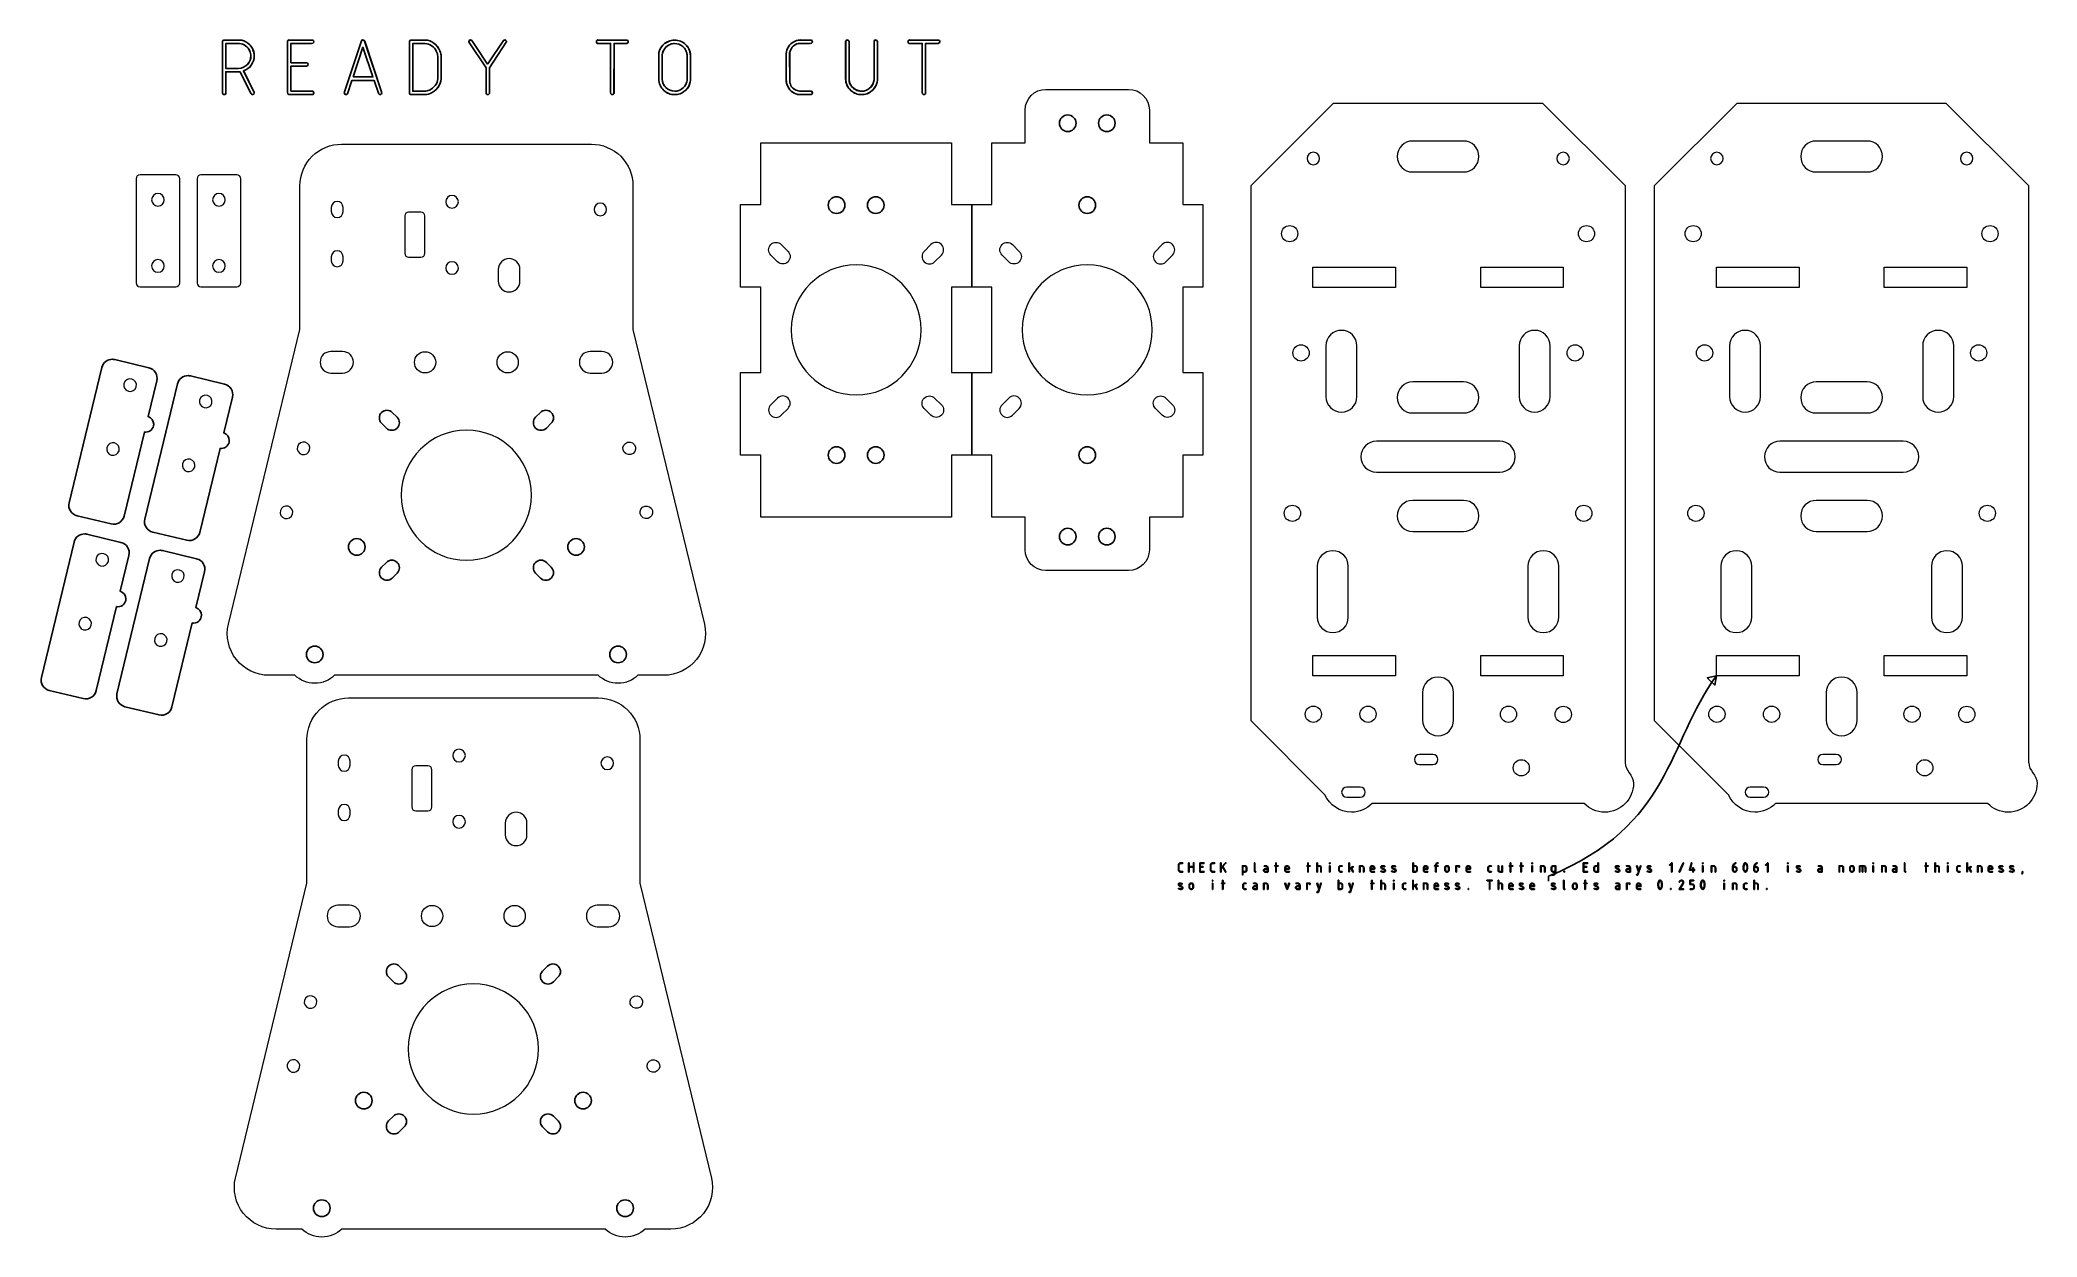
# Model space of a CAD drawing. Header units: inches. Extents: x -12 to 12, y -7.2 to 7.2.
import ezdxf

# ---------------------------------------------------------------- set-up
doc = ezdxf.new("R2010")
doc.units = ezdxf.units.IN
doc.header["$MEASUREMENT"] = 0
doc.layers.add('Layer 1', color=7, linetype='Continuous')

msp = doc.modelspace()

# ---------------------------------------------------------------- linework, layer by layer
at = {"layer": 'Layer 1'}
for points, knots in [([(-9.604, 7.188), (-9.568, 7.188), (-9.535, 7.176), (-9.503, 7.151), (-9.503, 7.151), (-9.472, 7.126), (-9.451, 7.096), (-9.439, 7.061), (-9.439, 7.061), (-9.432, 7.041), (-9.428, 7.02), (-9.428, 6.999), (-9.428, 6.999), (-9.428, 6.958), (-9.44, 6.921), (-9.464, 6.888), (-9.464, 6.888), (-9.487, 6.855), (-9.518, 6.831), (-9.556, 6.818), (-9.556, 6.818), (-9.556, 6.818), (-9.555, 6.814), (-9.555, 6.814), (-9.555, 6.814), (-9.555, 6.814), (-9.429, 6.56), (-9.429, 6.56), (-9.429, 6.56), (-9.429, 6.559), (-9.428, 6.557), (-9.428, 6.554), (-9.428, 6.554), (-9.428, 6.543), (-9.434, 6.536), (-9.446, 6.534), (-9.446, 6.534), (-9.453, 6.534), (-9.458, 6.535), (-9.462, 6.538), (-9.462, 6.538), (-9.462, 6.538), (-9.469, 6.547), (-9.469, 6.547), (-9.469, 6.547), (-9.469, 6.547), (-9.598, 6.808), (-9.598, 6.808), (-9.598, 6.808), (-9.598, 6.808), (-9.652, 6.808), (-9.652, 6.808), (-9.652, 6.808), (-9.652, 6.808), (-9.769, 6.808), (-9.769, 6.808), (-9.769, 6.808), (-9.769, 6.808), (-9.769, 6.547), (-9.769, 6.547), (-9.769, 6.547), (-9.772, 6.538), (-9.778, 6.534), (-9.788, 6.534), (-9.788, 6.534), (-9.793, 6.534), (-9.797, 6.535), (-9.799, 6.536), (-9.799, 6.536), (-9.804, 6.539), (-9.808, 6.543), (-9.81, 6.55), (-9.81, 6.55), (-9.81, 6.55), (-9.81, 7.173), (-9.81, 7.173), (-9.81, 7.173), (-9.808, 7.182), (-9.802, 7.187), (-9.793, 7.188), (-9.793, 7.188), (-9.793, 7.188), (-9.604, 7.188), (-9.604, 7.188)], [0, 0, 0, 0, 0.045455, 0.045455, 0.045455, 0.045455, 0.090909, 0.090909, 0.090909, 0.090909, 0.136364, 0.136364, 0.136364, 0.136364, 0.181818, 0.181818, 0.181818, 0.181818, 0.227273, 0.227273, 0.227273, 0.227273, 0.272727, 0.272727, 0.272727, 0.272727, 0.318182, 0.318182, 0.318182, 0.318182, 0.363636, 0.363636, 0.363636, 0.363636, 0.409091, 0.409091, 0.409091, 0.409091, 0.454545, 0.454545, 0.454545, 0.454545, 0.5, 0.5, 0.5, 0.5, 0.545455, 0.545455, 0.545455, 0.545455, 0.590909, 0.590909, 0.590909, 0.590909, 0.636364, 0.636364, 0.636364, 0.636364, 0.681818, 0.681818, 0.681818, 0.681818, 0.727273, 0.727273, 0.727273, 0.727273, 0.772727, 0.772727, 0.772727, 0.772727, 0.818182, 0.818182, 0.818182, 0.818182, 0.863636, 0.863636, 0.863636, 0.863636, 0.909091, 0.909091, 0.909091, 0.909091, 1, 1, 1, 1]), ([(-9.604, 7.147), (-9.604, 7.147), (-9.769, 7.147), (-9.769, 7.147), (-9.769, 7.147), (-9.769, 7.147), (-9.769, 6.849), (-9.769, 6.849), (-9.769, 6.849), (-9.769, 6.849), (-9.619, 6.849), (-9.619, 6.849), (-9.619, 6.849), (-9.573, 6.849), (-9.535, 6.867), (-9.503, 6.904), (-9.503, 6.904), (-9.481, 6.93), (-9.469, 6.962), (-9.469, 6.999), (-9.469, 6.999), (-9.469, 7.018), (-9.473, 7.037), (-9.482, 7.056), (-9.482, 7.056), (-9.492, 7.081), (-9.509, 7.103), (-9.532, 7.12), (-9.532, 7.12), (-9.555, 7.138), (-9.579, 7.147), (-9.604, 7.147)], [0, 0, 0, 0, 0.111111, 0.111111, 0.111111, 0.111111, 0.222222, 0.222222, 0.222222, 0.222222, 0.333333, 0.333333, 0.333333, 0.333333, 0.444444, 0.444444, 0.444444, 0.444444, 0.555556, 0.555556, 0.555556, 0.555556, 0.666667, 0.666667, 0.666667, 0.666667, 0.777778, 0.777778, 0.777778, 0.777778, 1, 1, 1, 1]), ([(-8.728, 7.189), (-8.718, 7.187), (-8.713, 7.18), (-8.713, 7.169), (-8.713, 7.169), (-8.713, 7.166), (-8.713, 7.164), (-8.715, 7.161), (-8.715, 7.161), (-8.717, 7.153), (-8.725, 7.149), (-8.74, 7.149), (-8.74, 7.149), (-8.74, 7.149), (-8.986, 7.149), (-8.986, 7.149), (-8.986, 7.149), (-8.986, 7.149), (-8.986, 6.917), (-8.986, 6.917), (-8.986, 6.917), (-8.986, 6.917), (-8.796, 6.917), (-8.796, 6.917), (-8.796, 6.917), (-8.786, 6.913), (-8.781, 6.907), (-8.781, 6.897), (-8.781, 6.897), (-8.781, 6.888), (-8.784, 6.882), (-8.792, 6.878), (-8.792, 6.878), (-8.792, 6.878), (-8.797, 6.876), (-8.797, 6.876), (-8.797, 6.876), (-8.797, 6.876), (-8.986, 6.876), (-8.986, 6.876), (-8.986, 6.876), (-8.986, 6.876), (-8.986, 6.576), (-8.986, 6.576), (-8.986, 6.576), (-8.986, 6.576), (-8.727, 6.576), (-8.727, 6.576), (-8.727, 6.576), (-8.722, 6.574), (-8.717, 6.569), (-8.714, 6.562), (-8.714, 6.562), (-8.714, 6.553), (-8.714, 6.547), (-8.715, 6.544), (-8.715, 6.544), (-8.718, 6.538), (-8.723, 6.535), (-8.73, 6.534), (-8.73, 6.534), (-8.73, 6.534), (-9.012, 6.535), (-9.012, 6.535), (-9.012, 6.535), (-9.019, 6.537), (-9.023, 6.541), (-9.025, 6.546), (-9.025, 6.546), (-9.025, 6.546), (-9.027, 6.564), (-9.027, 6.564), (-9.027, 6.564), (-9.027, 6.564), (-9.027, 7.174), (-9.027, 7.174), (-9.027, 7.174), (-9.026, 7.18), (-9.022, 7.184), (-9.017, 7.187), (-9.017, 7.187), (-9.017, 7.187), (-9.011, 7.19), (-9.011, 7.19), (-9.011, 7.19), (-9.011, 7.19), (-8.728, 7.189), (-8.728, 7.189)], [0, 0, 0, 0, 0.043478, 0.043478, 0.043478, 0.043478, 0.086957, 0.086957, 0.086957, 0.086957, 0.130435, 0.130435, 0.130435, 0.130435, 0.173913, 0.173913, 0.173913, 0.173913, 0.217391, 0.217391, 0.217391, 0.217391, 0.26087, 0.26087, 0.26087, 0.26087, 0.304348, 0.304348, 0.304348, 0.304348, 0.347826, 0.347826, 0.347826, 0.347826, 0.391304, 0.391304, 0.391304, 0.391304, 0.434783, 0.434783, 0.434783, 0.434783, 0.478261, 0.478261, 0.478261, 0.478261, 0.521739, 0.521739, 0.521739, 0.521739, 0.565217, 0.565217, 0.565217, 0.565217, 0.608696, 0.608696, 0.608696, 0.608696, 0.652174, 0.652174, 0.652174, 0.652174, 0.695652, 0.695652, 0.695652, 0.695652, 0.73913, 0.73913, 0.73913, 0.73913, 0.782609, 0.782609, 0.782609, 0.782609, 0.826087, 0.826087, 0.826087, 0.826087, 0.869565, 0.869565, 0.869565, 0.869565, 0.913043, 0.913043, 0.913043, 0.913043, 1, 1, 1, 1]), ([(-8.107, 7.184), (-8.107, 7.184), (-8.102, 7.176), (-8.102, 7.176), (-8.102, 7.176), (-8.102, 7.176), (-7.896, 6.556), (-7.896, 6.556), (-7.896, 6.556), (-7.896, 6.546), (-7.9, 6.54), (-7.907, 6.536), (-7.907, 6.536), (-7.91, 6.535), (-7.913, 6.534), (-7.917, 6.534), (-7.917, 6.534), (-7.92, 6.534), (-7.923, 6.534), (-7.925, 6.536), (-7.925, 6.536), (-7.931, 6.539), (-7.935, 6.543), (-7.937, 6.55), (-7.937, 6.55), (-7.937, 6.55), (-7.989, 6.705), (-7.989, 6.705), (-7.989, 6.705), (-7.989, 6.705), (-8.254, 6.705), (-8.254, 6.705), (-8.254, 6.705), (-8.254, 6.705), (-8.308, 6.544), (-8.308, 6.544), (-8.308, 6.544), (-8.312, 6.538), (-8.317, 6.534), (-8.322, 6.534), (-8.322, 6.534), (-8.333, 6.534), (-8.34, 6.538), (-8.344, 6.546), (-8.344, 6.546), (-8.344, 6.546), (-8.346, 6.556), (-8.346, 6.556), (-8.346, 6.556), (-8.346, 6.556), (-8.14, 7.18), (-8.14, 7.18), (-8.14, 7.18), (-8.137, 7.184), (-8.133, 7.188), (-8.126, 7.19), (-8.126, 7.19), (-8.117, 7.19), (-8.111, 7.188), (-8.107, 7.184)], [0, 0, 0, 0, 0.0625, 0.0625, 0.0625, 0.0625, 0.125, 0.125, 0.125, 0.125, 0.1875, 0.1875, 0.1875, 0.1875, 0.25, 0.25, 0.25, 0.25, 0.3125, 0.3125, 0.3125, 0.3125, 0.375, 0.375, 0.375, 0.375, 0.4375, 0.4375, 0.4375, 0.4375, 0.5, 0.5, 0.5, 0.5, 0.5625, 0.5625, 0.5625, 0.5625, 0.625, 0.625, 0.625, 0.625, 0.6875, 0.6875, 0.6875, 0.6875, 0.75, 0.75, 0.75, 0.75, 0.8125, 0.8125, 0.8125, 0.8125, 0.875, 0.875, 0.875, 0.875, 1, 1, 1, 1]), ([(-8.239, 6.746), (-8.239, 6.746), (-8.003, 6.746), (-8.003, 6.746), (-8.003, 6.746), (-8.003, 6.746), (-8.122, 7.102), (-8.122, 7.102), (-8.122, 7.102), (-8.122, 7.102), (-8.239, 6.746), (-8.239, 6.746)], [0, 0, 0, 0, 0.25, 0.25, 0.25, 0.25, 0.5, 0.5, 0.5, 0.5, 1, 1, 1, 1]), ([(-7.373, 7.188), (-7.336, 7.188), (-7.302, 7.176), (-7.269, 7.151), (-7.269, 7.151), (-7.236, 7.126), (-7.212, 7.095), (-7.198, 7.059), (-7.198, 7.059), (-7.188, 7.034), (-7.183, 7.013), (-7.183, 6.998), (-7.183, 6.998), (-7.183, 6.998), (-7.183, 6.724), (-7.183, 6.724), (-7.183, 6.724), (-7.183, 6.686), (-7.196, 6.651), (-7.222, 6.617), (-7.222, 6.617), (-7.248, 6.584), (-7.28, 6.561), (-7.316, 6.547), (-7.316, 6.547), (-7.34, 6.538), (-7.37, 6.534), (-7.406, 6.534), (-7.406, 6.534), (-7.416, 6.534), (-7.423, 6.534), (-7.428, 6.534), (-7.428, 6.534), (-7.428, 6.534), (-7.549, 6.534), (-7.549, 6.534), (-7.549, 6.534), (-7.555, 6.536), (-7.559, 6.54), (-7.561, 6.544), (-7.561, 6.544), (-7.561, 6.544), (-7.563, 6.553), (-7.563, 6.553), (-7.563, 6.553), (-7.563, 6.553), (-7.563, 7.173), (-7.563, 7.173), (-7.563, 7.173), (-7.561, 7.182), (-7.556, 7.187), (-7.546, 7.188), (-7.546, 7.188), (-7.546, 7.188), (-7.373, 7.188), (-7.373, 7.188)], [0, 0, 0, 0, 0.066667, 0.066667, 0.066667, 0.066667, 0.133333, 0.133333, 0.133333, 0.133333, 0.2, 0.2, 0.2, 0.2, 0.266667, 0.266667, 0.266667, 0.266667, 0.333333, 0.333333, 0.333333, 0.333333, 0.4, 0.4, 0.4, 0.4, 0.466667, 0.466667, 0.466667, 0.466667, 0.533333, 0.533333, 0.533333, 0.533333, 0.6, 0.6, 0.6, 0.6, 0.666667, 0.666667, 0.666667, 0.666667, 0.733333, 0.733333, 0.733333, 0.733333, 0.8, 0.8, 0.8, 0.8, 0.866667, 0.866667, 0.866667, 0.866667, 1, 1, 1, 1]), ([(-7.373, 7.147), (-7.373, 7.147), (-7.522, 7.147), (-7.522, 7.147), (-7.522, 7.147), (-7.522, 7.147), (-7.522, 6.575), (-7.522, 6.575), (-7.522, 6.575), (-7.522, 6.575), (-7.38, 6.575), (-7.38, 6.575), (-7.38, 6.575), (-7.361, 6.577), (-7.342, 6.581), (-7.324, 6.589), (-7.324, 6.589), (-7.296, 6.601), (-7.273, 6.619), (-7.253, 6.644), (-7.253, 6.644), (-7.234, 6.67), (-7.224, 6.696), (-7.224, 6.724), (-7.224, 6.724), (-7.224, 6.724), (-7.224, 6.997), (-7.224, 6.997), (-7.224, 6.997), (-7.224, 7.013), (-7.229, 7.032), (-7.241, 7.055), (-7.241, 7.055), (-7.254, 7.082), (-7.272, 7.103), (-7.297, 7.121), (-7.297, 7.121), (-7.321, 7.138), (-7.346, 7.147), (-7.373, 7.147)], [0, 0, 0, 0, 0.090909, 0.090909, 0.090909, 0.090909, 0.181818, 0.181818, 0.181818, 0.181818, 0.272727, 0.272727, 0.272727, 0.272727, 0.363636, 0.363636, 0.363636, 0.363636, 0.454545, 0.454545, 0.454545, 0.454545, 0.545455, 0.545455, 0.545455, 0.545455, 0.636364, 0.636364, 0.636364, 0.636364, 0.727273, 0.727273, 0.727273, 0.727273, 0.818182, 0.818182, 0.818182, 0.818182, 1, 1, 1, 1]), ([(-6.815, 7.185), (-6.815, 7.185), (-6.765, 7.111), (-6.765, 7.111), (-6.765, 7.111), (-6.765, 7.111), (-6.625, 6.9), (-6.625, 6.9), (-6.625, 6.9), (-6.625, 6.9), (-6.621, 6.904), (-6.621, 6.904), (-6.621, 6.904), (-6.621, 6.904), (-6.435, 7.184), (-6.435, 7.184), (-6.435, 7.184), (-6.431, 7.188), (-6.425, 7.19), (-6.418, 7.19), (-6.418, 7.19), (-6.41, 7.189), (-6.405, 7.185), (-6.401, 7.179), (-6.401, 7.179), (-6.4, 7.177), (-6.399, 7.174), (-6.399, 7.169), (-6.399, 7.169), (-6.399, 7.166), (-6.399, 7.164), (-6.4, 7.163), (-6.4, 7.163), (-6.4, 7.163), (-6.603, 6.855), (-6.603, 6.855), (-6.603, 6.855), (-6.603, 6.855), (-6.603, 6.549), (-6.603, 6.549), (-6.603, 6.549), (-6.604, 6.545), (-6.607, 6.541), (-6.613, 6.536), (-6.613, 6.536), (-6.616, 6.535), (-6.62, 6.534), (-6.624, 6.534), (-6.624, 6.534), (-6.627, 6.534), (-6.629, 6.534), (-6.632, 6.536), (-6.632, 6.536), (-6.64, 6.538), (-6.644, 6.547), (-6.644, 6.561), (-6.644, 6.561), (-6.644, 6.561), (-6.644, 6.855), (-6.644, 6.855), (-6.644, 6.855), (-6.644, 6.855), (-6.848, 7.161), (-6.848, 7.161), (-6.848, 7.161), (-6.849, 7.165), (-6.85, 7.168), (-6.85, 7.169), (-6.85, 7.169), (-6.85, 7.171), (-6.849, 7.174), (-6.848, 7.178), (-6.848, 7.178), (-6.844, 7.186), (-6.838, 7.19), (-6.83, 7.19), (-6.83, 7.19), (-6.825, 7.19), (-6.82, 7.188), (-6.815, 7.185)], [0, 0, 0, 0, 0.047619, 0.047619, 0.047619, 0.047619, 0.095238, 0.095238, 0.095238, 0.095238, 0.142857, 0.142857, 0.142857, 0.142857, 0.190476, 0.190476, 0.190476, 0.190476, 0.238095, 0.238095, 0.238095, 0.238095, 0.285714, 0.285714, 0.285714, 0.285714, 0.333333, 0.333333, 0.333333, 0.333333, 0.380952, 0.380952, 0.380952, 0.380952, 0.428571, 0.428571, 0.428571, 0.428571, 0.47619, 0.47619, 0.47619, 0.47619, 0.52381, 0.52381, 0.52381, 0.52381, 0.571429, 0.571429, 0.571429, 0.571429, 0.619048, 0.619048, 0.619048, 0.619048, 0.666667, 0.666667, 0.666667, 0.666667, 0.714286, 0.714286, 0.714286, 0.714286, 0.761905, 0.761905, 0.761905, 0.761905, 0.809524, 0.809524, 0.809524, 0.809524, 0.857143, 0.857143, 0.857143, 0.857143, 0.904762, 0.904762, 0.904762, 0.904762, 1, 1, 1, 1]), ([(-4.951, 7.189), (-4.941, 7.187), (-4.936, 7.181), (-4.936, 7.17), (-4.936, 7.17), (-4.936, 7.164), (-4.938, 7.159), (-4.942, 7.155), (-4.942, 7.155), (-4.945, 7.151), (-4.953, 7.149), (-4.965, 7.149), (-4.965, 7.149), (-4.965, 7.149), (-5.106, 7.149), (-5.106, 7.149), (-5.106, 7.149), (-5.106, 7.149), (-5.106, 6.549), (-5.106, 6.549), (-5.106, 6.549), (-5.107, 6.545), (-5.11, 6.541), (-5.116, 6.536), (-5.116, 6.536), (-5.119, 6.535), (-5.123, 6.534), (-5.127, 6.534), (-5.127, 6.534), (-5.13, 6.534), (-5.132, 6.534), (-5.135, 6.536), (-5.135, 6.536), (-5.143, 6.538), (-5.147, 6.547), (-5.147, 6.561), (-5.147, 6.561), (-5.147, 6.561), (-5.147, 7.149), (-5.147, 7.149), (-5.147, 7.149), (-5.147, 7.149), (-5.304, 7.149), (-5.304, 7.149), (-5.304, 7.149), (-5.309, 7.152), (-5.313, 7.156), (-5.315, 7.159), (-5.315, 7.159), (-5.317, 7.163), (-5.318, 7.166), (-5.318, 7.17), (-5.318, 7.17), (-5.318, 7.171), (-5.317, 7.175), (-5.316, 7.18), (-5.316, 7.18), (-5.312, 7.186), (-5.307, 7.189), (-5.301, 7.19), (-5.301, 7.19), (-5.301, 7.19), (-4.951, 7.189), (-4.951, 7.189)], [0, 0, 0, 0, 0.058824, 0.058824, 0.058824, 0.058824, 0.117647, 0.117647, 0.117647, 0.117647, 0.176471, 0.176471, 0.176471, 0.176471, 0.235294, 0.235294, 0.235294, 0.235294, 0.294118, 0.294118, 0.294118, 0.294118, 0.352941, 0.352941, 0.352941, 0.352941, 0.411765, 0.411765, 0.411765, 0.411765, 0.470588, 0.470588, 0.470588, 0.470588, 0.529412, 0.529412, 0.529412, 0.529412, 0.588235, 0.588235, 0.588235, 0.588235, 0.647059, 0.647059, 0.647059, 0.647059, 0.705882, 0.705882, 0.705882, 0.705882, 0.764706, 0.764706, 0.764706, 0.764706, 0.823529, 0.823529, 0.823529, 0.823529, 0.882353, 0.882353, 0.882353, 0.882353, 1, 1, 1, 1]), ([(-4.209, 7.084), (-4.196, 7.057), (-4.189, 7.029), (-4.189, 7.001), (-4.189, 7.001), (-4.189, 7.001), (-4.189, 6.707), (-4.189, 6.707), (-4.189, 6.707), (-4.189, 6.673), (-4.201, 6.641), (-4.226, 6.609), (-4.226, 6.609), (-4.251, 6.578), (-4.28, 6.557), (-4.314, 6.545), (-4.314, 6.545), (-4.335, 6.537), (-4.357, 6.534), (-4.378, 6.534), (-4.378, 6.534), (-4.428, 6.534), (-4.471, 6.55), (-4.507, 6.583), (-4.507, 6.583), (-4.548, 6.621), (-4.569, 6.667), (-4.569, 6.721), (-4.569, 6.721), (-4.569, 6.721), (-4.569, 7.013), (-4.569, 7.013), (-4.569, 7.013), (-4.569, 7.046), (-4.558, 7.078), (-4.536, 7.108), (-4.536, 7.108), (-4.514, 7.138), (-4.487, 7.159), (-4.454, 7.173), (-4.454, 7.173), (-4.43, 7.183), (-4.405, 7.188), (-4.38, 7.188), (-4.38, 7.188), (-4.329, 7.188), (-4.285, 7.17), (-4.247, 7.135), (-4.247, 7.135), (-4.232, 7.12), (-4.219, 7.103), (-4.209, 7.084)], [0, 0, 0, 0, 0.071429, 0.071429, 0.071429, 0.071429, 0.142857, 0.142857, 0.142857, 0.142857, 0.214286, 0.214286, 0.214286, 0.214286, 0.285714, 0.285714, 0.285714, 0.285714, 0.357143, 0.357143, 0.357143, 0.357143, 0.428571, 0.428571, 0.428571, 0.428571, 0.5, 0.5, 0.5, 0.5, 0.571429, 0.571429, 0.571429, 0.571429, 0.642857, 0.642857, 0.642857, 0.642857, 0.714286, 0.714286, 0.714286, 0.714286, 0.785714, 0.785714, 0.785714, 0.785714, 0.857143, 0.857143, 0.857143, 0.857143, 1, 1, 1, 1]), ([(-4.245, 7.064), (-4.255, 7.083), (-4.267, 7.099), (-4.282, 7.112), (-4.282, 7.112), (-4.31, 7.135), (-4.342, 7.147), (-4.38, 7.147), (-4.38, 7.147), (-4.398, 7.147), (-4.416, 7.144), (-4.434, 7.137), (-4.434, 7.137), (-4.459, 7.127), (-4.48, 7.111), (-4.498, 7.087), (-4.498, 7.087), (-4.515, 7.064), (-4.526, 7.039), (-4.528, 7.013), (-4.528, 7.013), (-4.528, 7.013), (-4.528, 6.72), (-4.528, 6.72), (-4.528, 6.72), (-4.528, 6.68), (-4.513, 6.646), (-4.483, 6.618), (-4.483, 6.618), (-4.453, 6.589), (-4.418, 6.575), (-4.378, 6.575), (-4.378, 6.575), (-4.363, 6.575), (-4.346, 6.578), (-4.327, 6.584), (-4.327, 6.584), (-4.302, 6.592), (-4.28, 6.608), (-4.262, 6.631), (-4.262, 6.631), (-4.244, 6.654), (-4.233, 6.679), (-4.23, 6.705), (-4.23, 6.705), (-4.23, 6.705), (-4.23, 7.013), (-4.23, 7.013), (-4.23, 7.013), (-4.23, 7.028), (-4.235, 7.045), (-4.245, 7.064)], [0, 0, 0, 0, 0.071429, 0.071429, 0.071429, 0.071429, 0.142857, 0.142857, 0.142857, 0.142857, 0.214286, 0.214286, 0.214286, 0.214286, 0.285714, 0.285714, 0.285714, 0.285714, 0.357143, 0.357143, 0.357143, 0.357143, 0.428571, 0.428571, 0.428571, 0.428571, 0.5, 0.5, 0.5, 0.5, 0.571429, 0.571429, 0.571429, 0.571429, 0.642857, 0.642857, 0.642857, 0.642857, 0.714286, 0.714286, 0.714286, 0.714286, 0.785714, 0.785714, 0.785714, 0.785714, 0.857143, 0.857143, 0.857143, 0.857143, 1, 1, 1, 1]), ([(-2.739, 7.189), (-2.729, 7.187), (-2.724, 7.18), (-2.724, 7.169), (-2.724, 7.169), (-2.724, 7.166), (-2.724, 7.164), (-2.726, 7.161), (-2.726, 7.161), (-2.728, 7.153), (-2.736, 7.149), (-2.751, 7.149), (-2.751, 7.149), (-2.751, 7.149), (-2.761, 7.149), (-2.761, 7.149), (-2.761, 7.149), (-2.761, 7.149), (-2.879, 7.149), (-2.879, 7.149), (-2.879, 7.149), (-2.9, 7.149), (-2.92, 7.142), (-2.94, 7.127), (-2.94, 7.127), (-2.959, 7.113), (-2.974, 7.095), (-2.984, 7.074), (-2.984, 7.074), (-2.993, 7.051), (-2.997, 7.035), (-2.997, 7.027), (-2.997, 7.027), (-2.997, 7.027), (-2.997, 6.692), (-2.997, 6.692), (-2.997, 6.692), (-2.991, 6.642), (-2.965, 6.607), (-2.92, 6.588), (-2.92, 6.588), (-2.902, 6.58), (-2.884, 6.576), (-2.867, 6.576), (-2.867, 6.576), (-2.867, 6.576), (-2.739, 6.576), (-2.739, 6.576), (-2.739, 6.576), (-2.734, 6.574), (-2.73, 6.571), (-2.727, 6.567), (-2.727, 6.567), (-2.725, 6.562), (-2.724, 6.558), (-2.724, 6.554), (-2.724, 6.554), (-2.724, 6.552), (-2.724, 6.55), (-2.726, 6.546), (-2.726, 6.546), (-2.729, 6.54), (-2.732, 6.536), (-2.736, 6.536), (-2.736, 6.536), (-2.736, 6.536), (-2.746, 6.534), (-2.746, 6.534), (-2.746, 6.534), (-2.746, 6.534), (-2.879, 6.535), (-2.879, 6.535), (-2.879, 6.535), (-2.908, 6.535), (-2.935, 6.544), (-2.961, 6.562), (-2.961, 6.562), (-2.986, 6.58), (-3.006, 6.603), (-3.019, 6.63), (-3.019, 6.63), (-3.032, 6.655), (-3.038, 6.683), (-3.038, 6.715), (-3.038, 6.715), (-3.038, 6.715), (-3.038, 6.725), (-3.038, 6.725), (-3.038, 6.725), (-3.038, 6.725), (-3.038, 7.027), (-3.038, 7.027), (-3.038, 7.027), (-3.038, 7.056), (-3.03, 7.083), (-3.013, 7.109), (-3.013, 7.109), (-2.996, 7.135), (-2.974, 7.155), (-2.946, 7.169), (-2.946, 7.169), (-2.926, 7.18), (-2.902, 7.187), (-2.873, 7.19), (-2.873, 7.19), (-2.873, 7.19), (-2.739, 7.189), (-2.739, 7.189)], [0, 0, 0, 0, 0.035714, 0.035714, 0.035714, 0.035714, 0.071429, 0.071429, 0.071429, 0.071429, 0.107143, 0.107143, 0.107143, 0.107143, 0.142857, 0.142857, 0.142857, 0.142857, 0.178571, 0.178571, 0.178571, 0.178571, 0.214286, 0.214286, 0.214286, 0.214286, 0.25, 0.25, 0.25, 0.25, 0.285714, 0.285714, 0.285714, 0.285714, 0.321429, 0.321429, 0.321429, 0.321429, 0.357143, 0.357143, 0.357143, 0.357143, 0.392857, 0.392857, 0.392857, 0.392857, 0.428571, 0.428571, 0.428571, 0.428571, 0.464286, 0.464286, 0.464286, 0.464286, 0.5, 0.5, 0.5, 0.5, 0.535714, 0.535714, 0.535714, 0.535714, 0.571429, 0.571429, 0.571429, 0.571429, 0.607143, 0.607143, 0.607143, 0.607143, 0.642857, 0.642857, 0.642857, 0.642857, 0.678571, 0.678571, 0.678571, 0.678571, 0.714286, 0.714286, 0.714286, 0.714286, 0.75, 0.75, 0.75, 0.75, 0.785714, 0.785714, 0.785714, 0.785714, 0.821429, 0.821429, 0.821429, 0.821429, 0.857143, 0.857143, 0.857143, 0.857143, 0.892857, 0.892857, 0.892857, 0.892857, 0.928571, 0.928571, 0.928571, 0.928571, 1, 1, 1, 1]), ([(-2.285, 7.179), (-2.285, 7.179), (-2.284, 7.169), (-2.284, 7.169), (-2.284, 7.169), (-2.284, 7.169), (-2.284, 6.71), (-2.284, 6.71), (-2.284, 6.71), (-2.284, 6.684), (-2.274, 6.659), (-2.256, 6.635), (-2.256, 6.635), (-2.238, 6.612), (-2.215, 6.595), (-2.189, 6.585), (-2.189, 6.585), (-2.172, 6.578), (-2.154, 6.575), (-2.135, 6.575), (-2.135, 6.575), (-2.097, 6.575), (-2.065, 6.587), (-2.038, 6.61), (-2.038, 6.61), (-2.007, 6.637), (-1.989, 6.67), (-1.984, 6.71), (-1.984, 6.71), (-1.984, 6.71), (-1.984, 7.173), (-1.984, 7.173), (-1.984, 7.173), (-1.983, 7.18), (-1.98, 7.185), (-1.974, 7.188), (-1.974, 7.188), (-1.97, 7.189), (-1.967, 7.19), (-1.965, 7.19), (-1.965, 7.19), (-1.96, 7.19), (-1.955, 7.188), (-1.95, 7.185), (-1.95, 7.185), (-1.946, 7.181), (-1.943, 7.176), (-1.943, 7.169), (-1.943, 7.169), (-1.943, 7.169), (-1.943, 6.708), (-1.943, 6.708), (-1.943, 6.708), (-1.943, 6.673), (-1.956, 6.641), (-1.981, 6.609), (-1.981, 6.609), (-2.006, 6.578), (-2.035, 6.557), (-2.069, 6.545), (-2.069, 6.545), (-2.09, 6.537), (-2.112, 6.534), (-2.133, 6.534), (-2.133, 6.534), (-2.183, 6.534), (-2.226, 6.55), (-2.262, 6.583), (-2.262, 6.583), (-2.304, 6.621), (-2.325, 6.667), (-2.325, 6.722), (-2.325, 6.722), (-2.325, 6.722), (-2.325, 7.174), (-2.325, 7.174), (-2.325, 7.174), (-2.323, 7.182), (-2.317, 7.188), (-2.308, 7.19), (-2.308, 7.19), (-2.297, 7.19), (-2.29, 7.186), (-2.285, 7.179)], [0, 0, 0, 0, 0.045455, 0.045455, 0.045455, 0.045455, 0.090909, 0.090909, 0.090909, 0.090909, 0.136364, 0.136364, 0.136364, 0.136364, 0.181818, 0.181818, 0.181818, 0.181818, 0.227273, 0.227273, 0.227273, 0.227273, 0.272727, 0.272727, 0.272727, 0.272727, 0.318182, 0.318182, 0.318182, 0.318182, 0.363636, 0.363636, 0.363636, 0.363636, 0.409091, 0.409091, 0.409091, 0.409091, 0.454545, 0.454545, 0.454545, 0.454545, 0.5, 0.5, 0.5, 0.5, 0.545455, 0.545455, 0.545455, 0.545455, 0.590909, 0.590909, 0.590909, 0.590909, 0.636364, 0.636364, 0.636364, 0.636364, 0.681818, 0.681818, 0.681818, 0.681818, 0.727273, 0.727273, 0.727273, 0.727273, 0.772727, 0.772727, 0.772727, 0.772727, 0.818182, 0.818182, 0.818182, 0.818182, 0.863636, 0.863636, 0.863636, 0.863636, 0.909091, 0.909091, 0.909091, 0.909091, 1, 1, 1, 1]), ([(-1.209, 7.189), (-1.199, 7.187), (-1.194, 7.181), (-1.194, 7.17), (-1.194, 7.17), (-1.194, 7.164), (-1.196, 7.159), (-1.2, 7.155), (-1.2, 7.155), (-1.204, 7.151), (-1.212, 7.149), (-1.223, 7.149), (-1.223, 7.149), (-1.223, 7.149), (-1.364, 7.149), (-1.364, 7.149), (-1.364, 7.149), (-1.364, 7.149), (-1.364, 6.549), (-1.364, 6.549), (-1.364, 6.549), (-1.365, 6.545), (-1.368, 6.541), (-1.374, 6.536), (-1.374, 6.536), (-1.378, 6.535), (-1.382, 6.534), (-1.385, 6.534), (-1.385, 6.534), (-1.388, 6.534), (-1.39, 6.534), (-1.393, 6.536), (-1.393, 6.536), (-1.401, 6.538), (-1.405, 6.547), (-1.405, 6.561), (-1.405, 6.561), (-1.405, 6.561), (-1.405, 7.149), (-1.405, 7.149), (-1.405, 7.149), (-1.405, 7.149), (-1.562, 7.149), (-1.562, 7.149), (-1.562, 7.149), (-1.568, 7.152), (-1.571, 7.156), (-1.573, 7.159), (-1.573, 7.159), (-1.575, 7.163), (-1.576, 7.166), (-1.576, 7.17), (-1.576, 7.17), (-1.576, 7.171), (-1.575, 7.175), (-1.574, 7.18), (-1.574, 7.18), (-1.571, 7.186), (-1.565, 7.189), (-1.559, 7.19), (-1.559, 7.19), (-1.559, 7.19), (-1.209, 7.189), (-1.209, 7.189)], [0, 0, 0, 0, 0.058824, 0.058824, 0.058824, 0.058824, 0.117647, 0.117647, 0.117647, 0.117647, 0.176471, 0.176471, 0.176471, 0.176471, 0.235294, 0.235294, 0.235294, 0.235294, 0.294118, 0.294118, 0.294118, 0.294118, 0.352941, 0.352941, 0.352941, 0.352941, 0.411765, 0.411765, 0.411765, 0.411765, 0.470588, 0.470588, 0.470588, 0.470588, 0.529412, 0.529412, 0.529412, 0.529412, 0.588235, 0.588235, 0.588235, 0.588235, 0.647059, 0.647059, 0.647059, 0.647059, 0.705882, 0.705882, 0.705882, 0.705882, 0.764706, 0.764706, 0.764706, 0.764706, 0.823529, 0.823529, 0.823529, 0.823529, 0.882353, 0.882353, 0.882353, 0.882353, 1, 1, 1, 1]), ([(1.722, -2.688), (1.724, -2.688), (1.724, -2.689), (1.724, -2.691), (1.724, -2.691), (1.724, -2.692), (1.724, -2.692), (1.724, -2.692), (1.724, -2.692), (1.724, -2.694), (1.722, -2.695), (1.72, -2.695), (1.72, -2.695), (1.72, -2.695), (1.718, -2.695), (1.718, -2.695), (1.718, -2.695), (1.718, -2.695), (1.698, -2.695), (1.698, -2.695), (1.698, -2.695), (1.694, -2.695), (1.691, -2.696), (1.687, -2.698), (1.687, -2.698), (1.684, -2.701), (1.682, -2.704), (1.68, -2.707), (1.68, -2.707), (1.678, -2.711), (1.678, -2.714), (1.678, -2.715), (1.678, -2.715), (1.678, -2.715), (1.678, -2.773), (1.678, -2.773), (1.678, -2.773), (1.679, -2.781), (1.683, -2.787), (1.691, -2.79), (1.691, -2.79), (1.694, -2.792), (1.697, -2.793), (1.7, -2.793), (1.7, -2.793), (1.7, -2.793), (1.722, -2.793), (1.722, -2.793), (1.722, -2.793), (1.723, -2.793), (1.723, -2.793), (1.724, -2.794), (1.724, -2.794), (1.724, -2.795), (1.724, -2.796), (1.724, -2.796), (1.724, -2.796), (1.724, -2.797), (1.724, -2.797), (1.724, -2.798), (1.724, -2.798), (1.724, -2.799), (1.723, -2.799), (1.722, -2.799), (1.722, -2.799), (1.722, -2.799), (1.721, -2.8), (1.721, -2.8), (1.721, -2.8), (1.721, -2.8), (1.698, -2.8), (1.698, -2.8), (1.698, -2.8), (1.693, -2.8), (1.688, -2.798), (1.684, -2.795), (1.684, -2.795), (1.68, -2.792), (1.676, -2.788), (1.674, -2.783), (1.674, -2.783), (1.672, -2.779), (1.671, -2.774), (1.671, -2.769), (1.671, -2.769), (1.671, -2.769), (1.671, -2.767), (1.671, -2.767), (1.671, -2.767), (1.671, -2.767), (1.671, -2.715), (1.671, -2.715), (1.671, -2.715), (1.671, -2.71), (1.672, -2.706), (1.675, -2.701), (1.675, -2.701), (1.678, -2.697), (1.682, -2.694), (1.686, -2.691), (1.686, -2.691), (1.69, -2.689), (1.694, -2.688), (1.699, -2.688), (1.699, -2.688), (1.699, -2.688), (1.722, -2.688), (1.722, -2.688)], [0, 0, 0, 0, 0.035714, 0.035714, 0.035714, 0.035714, 0.071429, 0.071429, 0.071429, 0.071429, 0.107143, 0.107143, 0.107143, 0.107143, 0.142857, 0.142857, 0.142857, 0.142857, 0.178571, 0.178571, 0.178571, 0.178571, 0.214286, 0.214286, 0.214286, 0.214286, 0.25, 0.25, 0.25, 0.25, 0.285714, 0.285714, 0.285714, 0.285714, 0.321429, 0.321429, 0.321429, 0.321429, 0.357143, 0.357143, 0.357143, 0.357143, 0.392857, 0.392857, 0.392857, 0.392857, 0.428571, 0.428571, 0.428571, 0.428571, 0.464286, 0.464286, 0.464286, 0.464286, 0.5, 0.5, 0.5, 0.5, 0.535714, 0.535714, 0.535714, 0.535714, 0.571429, 0.571429, 0.571429, 0.571429, 0.607143, 0.607143, 0.607143, 0.607143, 0.642857, 0.642857, 0.642857, 0.642857, 0.678571, 0.678571, 0.678571, 0.678571, 0.714286, 0.714286, 0.714286, 0.714286, 0.75, 0.75, 0.75, 0.75, 0.785714, 0.785714, 0.785714, 0.785714, 0.821429, 0.821429, 0.821429, 0.821429, 0.857143, 0.857143, 0.857143, 0.857143, 0.892857, 0.892857, 0.892857, 0.892857, 0.928571, 0.928571, 0.928571, 0.928571, 1, 1, 1, 1]), ([(1.8, -2.69), (1.8, -2.69), (1.8, -2.691), (1.8, -2.691), (1.8, -2.691), (1.8, -2.691), (1.8, -2.734), (1.8, -2.734), (1.8, -2.734), (1.8, -2.734), (1.851, -2.734), (1.851, -2.734), (1.851, -2.734), (1.851, -2.734), (1.851, -2.69), (1.851, -2.69), (1.851, -2.69), (1.851, -2.688), (1.852, -2.688), (1.854, -2.688), (1.854, -2.688), (1.855, -2.688), (1.856, -2.688), (1.857, -2.688), (1.857, -2.688), (1.858, -2.689), (1.858, -2.69), (1.858, -2.691), (1.858, -2.691), (1.858, -2.691), (1.858, -2.797), (1.858, -2.797), (1.858, -2.797), (1.858, -2.798), (1.857, -2.799), (1.856, -2.799), (1.856, -2.799), (1.856, -2.8), (1.855, -2.8), (1.855, -2.8), (1.855, -2.8), (1.854, -2.8), (1.853, -2.799), (1.852, -2.799), (1.852, -2.799), (1.852, -2.799), (1.851, -2.797), (1.851, -2.796), (1.851, -2.796), (1.851, -2.796), (1.851, -2.741), (1.851, -2.741), (1.851, -2.741), (1.851, -2.741), (1.8, -2.741), (1.8, -2.741), (1.8, -2.741), (1.8, -2.741), (1.8, -2.797), (1.8, -2.797), (1.8, -2.797), (1.8, -2.798), (1.799, -2.799), (1.798, -2.799), (1.798, -2.799), (1.797, -2.8), (1.797, -2.8), (1.797, -2.8), (1.797, -2.8), (1.796, -2.8), (1.795, -2.8), (1.795, -2.799), (1.795, -2.799), (1.794, -2.799), (1.793, -2.798), (1.793, -2.797), (1.793, -2.797), (1.793, -2.797), (1.793, -2.69), (1.793, -2.69), (1.793, -2.69), (1.793, -2.689), (1.794, -2.688), (1.796, -2.688), (1.796, -2.688), (1.798, -2.688), (1.799, -2.688), (1.8, -2.69)], [0, 0, 0, 0, 0.043478, 0.043478, 0.043478, 0.043478, 0.086957, 0.086957, 0.086957, 0.086957, 0.130435, 0.130435, 0.130435, 0.130435, 0.173913, 0.173913, 0.173913, 0.173913, 0.217391, 0.217391, 0.217391, 0.217391, 0.26087, 0.26087, 0.26087, 0.26087, 0.304348, 0.304348, 0.304348, 0.304348, 0.347826, 0.347826, 0.347826, 0.347826, 0.391304, 0.391304, 0.391304, 0.391304, 0.434783, 0.434783, 0.434783, 0.434783, 0.478261, 0.478261, 0.478261, 0.478261, 0.521739, 0.521739, 0.521739, 0.521739, 0.565217, 0.565217, 0.565217, 0.565217, 0.608696, 0.608696, 0.608696, 0.608696, 0.652174, 0.652174, 0.652174, 0.652174, 0.695652, 0.695652, 0.695652, 0.695652, 0.73913, 0.73913, 0.73913, 0.73913, 0.782609, 0.782609, 0.782609, 0.782609, 0.826087, 0.826087, 0.826087, 0.826087, 0.869565, 0.869565, 0.869565, 0.869565, 0.913043, 0.913043, 0.913043, 0.913043, 1, 1, 1, 1]), ([(1.978, -2.688), (1.98, -2.688), (1.981, -2.689), (1.981, -2.691), (1.981, -2.691), (1.981, -2.692), (1.98, -2.692), (1.98, -2.692), (1.98, -2.692), (1.98, -2.694), (1.978, -2.695), (1.976, -2.695), (1.976, -2.695), (1.976, -2.695), (1.934, -2.695), (1.934, -2.695), (1.934, -2.695), (1.934, -2.695), (1.934, -2.734), (1.934, -2.734), (1.934, -2.734), (1.934, -2.734), (1.966, -2.734), (1.966, -2.734), (1.966, -2.734), (1.968, -2.735), (1.969, -2.736), (1.969, -2.738), (1.969, -2.738), (1.969, -2.739), (1.968, -2.74), (1.967, -2.741), (1.967, -2.741), (1.967, -2.741), (1.966, -2.741), (1.966, -2.741), (1.966, -2.741), (1.966, -2.741), (1.934, -2.741), (1.934, -2.741), (1.934, -2.741), (1.934, -2.741), (1.934, -2.793), (1.934, -2.793), (1.934, -2.793), (1.934, -2.793), (1.978, -2.793), (1.978, -2.793), (1.978, -2.793), (1.979, -2.793), (1.98, -2.794), (1.98, -2.795), (1.98, -2.795), (1.98, -2.796), (1.98, -2.797), (1.98, -2.798), (1.98, -2.798), (1.98, -2.799), (1.979, -2.799), (1.978, -2.8), (1.978, -2.8), (1.978, -2.8), (1.929, -2.8), (1.929, -2.8), (1.929, -2.8), (1.928, -2.799), (1.927, -2.798), (1.927, -2.798), (1.927, -2.798), (1.927, -2.798), (1.927, -2.795), (1.927, -2.795), (1.927, -2.795), (1.927, -2.795), (1.927, -2.69), (1.927, -2.69), (1.927, -2.69), (1.927, -2.689), (1.928, -2.689), (1.929, -2.688), (1.929, -2.688), (1.929, -2.688), (1.93, -2.688), (1.93, -2.688), (1.93, -2.688), (1.93, -2.688), (1.978, -2.688), (1.978, -2.688)], [0, 0, 0, 0, 0.043478, 0.043478, 0.043478, 0.043478, 0.086957, 0.086957, 0.086957, 0.086957, 0.130435, 0.130435, 0.130435, 0.130435, 0.173913, 0.173913, 0.173913, 0.173913, 0.217391, 0.217391, 0.217391, 0.217391, 0.26087, 0.26087, 0.26087, 0.26087, 0.304348, 0.304348, 0.304348, 0.304348, 0.347826, 0.347826, 0.347826, 0.347826, 0.391304, 0.391304, 0.391304, 0.391304, 0.434783, 0.434783, 0.434783, 0.434783, 0.478261, 0.478261, 0.478261, 0.478261, 0.521739, 0.521739, 0.521739, 0.521739, 0.565217, 0.565217, 0.565217, 0.565217, 0.608696, 0.608696, 0.608696, 0.608696, 0.652174, 0.652174, 0.652174, 0.652174, 0.695652, 0.695652, 0.695652, 0.695652, 0.73913, 0.73913, 0.73913, 0.73913, 0.782609, 0.782609, 0.782609, 0.782609, 0.826087, 0.826087, 0.826087, 0.826087, 0.869565, 0.869565, 0.869565, 0.869565, 0.913043, 0.913043, 0.913043, 0.913043, 1, 1, 1, 1]), ([(2.106, -2.688), (2.108, -2.688), (2.109, -2.689), (2.109, -2.691), (2.109, -2.691), (2.109, -2.692), (2.109, -2.692), (2.108, -2.692), (2.108, -2.692), (2.108, -2.694), (2.106, -2.695), (2.104, -2.695), (2.104, -2.695), (2.104, -2.695), (2.102, -2.695), (2.102, -2.695), (2.102, -2.695), (2.102, -2.695), (2.082, -2.695), (2.082, -2.695), (2.082, -2.695), (2.079, -2.695), (2.075, -2.696), (2.072, -2.698), (2.072, -2.698), (2.068, -2.701), (2.066, -2.704), (2.064, -2.707), (2.064, -2.707), (2.063, -2.711), (2.062, -2.714), (2.062, -2.715), (2.062, -2.715), (2.062, -2.715), (2.062, -2.773), (2.062, -2.773), (2.062, -2.773), (2.063, -2.781), (2.067, -2.787), (2.075, -2.79), (2.075, -2.79), (2.078, -2.792), (2.081, -2.793), (2.084, -2.793), (2.084, -2.793), (2.084, -2.793), (2.106, -2.793), (2.106, -2.793), (2.106, -2.793), (2.107, -2.793), (2.108, -2.793), (2.108, -2.794), (2.108, -2.794), (2.108, -2.795), (2.109, -2.796), (2.109, -2.796), (2.109, -2.796), (2.109, -2.797), (2.109, -2.797), (2.108, -2.798), (2.108, -2.798), (2.108, -2.799), (2.107, -2.799), (2.107, -2.799), (2.107, -2.799), (2.107, -2.799), (2.105, -2.8), (2.105, -2.8), (2.105, -2.8), (2.105, -2.8), (2.082, -2.8), (2.082, -2.8), (2.082, -2.8), (2.077, -2.8), (2.072, -2.798), (2.068, -2.795), (2.068, -2.795), (2.064, -2.792), (2.06, -2.788), (2.058, -2.783), (2.058, -2.783), (2.056, -2.779), (2.055, -2.774), (2.055, -2.769), (2.055, -2.769), (2.055, -2.769), (2.055, -2.767), (2.055, -2.767), (2.055, -2.767), (2.055, -2.767), (2.055, -2.715), (2.055, -2.715), (2.055, -2.715), (2.055, -2.71), (2.056, -2.706), (2.059, -2.701), (2.059, -2.701), (2.062, -2.697), (2.066, -2.694), (2.071, -2.691), (2.071, -2.691), (2.074, -2.689), (2.078, -2.688), (2.083, -2.688), (2.083, -2.688), (2.083, -2.688), (2.106, -2.688), (2.106, -2.688)], [0, 0, 0, 0, 0.035714, 0.035714, 0.035714, 0.035714, 0.071429, 0.071429, 0.071429, 0.071429, 0.107143, 0.107143, 0.107143, 0.107143, 0.142857, 0.142857, 0.142857, 0.142857, 0.178571, 0.178571, 0.178571, 0.178571, 0.214286, 0.214286, 0.214286, 0.214286, 0.25, 0.25, 0.25, 0.25, 0.285714, 0.285714, 0.285714, 0.285714, 0.321429, 0.321429, 0.321429, 0.321429, 0.357143, 0.357143, 0.357143, 0.357143, 0.392857, 0.392857, 0.392857, 0.392857, 0.428571, 0.428571, 0.428571, 0.428571, 0.464286, 0.464286, 0.464286, 0.464286, 0.5, 0.5, 0.5, 0.5, 0.535714, 0.535714, 0.535714, 0.535714, 0.571429, 0.571429, 0.571429, 0.571429, 0.607143, 0.607143, 0.607143, 0.607143, 0.642857, 0.642857, 0.642857, 0.642857, 0.678571, 0.678571, 0.678571, 0.678571, 0.714286, 0.714286, 0.714286, 0.714286, 0.75, 0.75, 0.75, 0.75, 0.785714, 0.785714, 0.785714, 0.785714, 0.821429, 0.821429, 0.821429, 0.821429, 0.857143, 0.857143, 0.857143, 0.857143, 0.892857, 0.892857, 0.892857, 0.892857, 0.928571, 0.928571, 0.928571, 0.928571, 1, 1, 1, 1]), ([(2.242, -2.69), (2.242, -2.69), (2.242, -2.691), (2.242, -2.691), (2.242, -2.691), (2.242, -2.692), (2.242, -2.692), (2.242, -2.693), (2.242, -2.693), (2.242, -2.693), (2.207, -2.731), (2.207, -2.731), (2.207, -2.731), (2.207, -2.731), (2.243, -2.795), (2.243, -2.795), (2.243, -2.795), (2.243, -2.795), (2.243, -2.796), (2.243, -2.796), (2.243, -2.796), (2.243, -2.797), (2.243, -2.797), (2.243, -2.798), (2.243, -2.798), (2.242, -2.799), (2.241, -2.8), (2.24, -2.8), (2.24, -2.8), (2.239, -2.8), (2.238, -2.799), (2.237, -2.799), (2.237, -2.799), (2.237, -2.799), (2.236, -2.798), (2.236, -2.798), (2.236, -2.798), (2.236, -2.798), (2.202, -2.737), (2.202, -2.737), (2.202, -2.737), (2.202, -2.737), (2.184, -2.757), (2.184, -2.757), (2.184, -2.757), (2.184, -2.757), (2.184, -2.797), (2.184, -2.797), (2.184, -2.797), (2.184, -2.798), (2.183, -2.799), (2.182, -2.799), (2.182, -2.799), (2.182, -2.8), (2.181, -2.8), (2.181, -2.8), (2.181, -2.8), (2.18, -2.8), (2.179, -2.8), (2.179, -2.799), (2.179, -2.799), (2.178, -2.799), (2.177, -2.798), (2.177, -2.797), (2.177, -2.797), (2.177, -2.797), (2.177, -2.691), (2.177, -2.691), (2.177, -2.691), (2.177, -2.689), (2.178, -2.689), (2.179, -2.688), (2.179, -2.688), (2.179, -2.688), (2.18, -2.688), (2.181, -2.688), (2.181, -2.688), (2.181, -2.688), (2.182, -2.688), (2.182, -2.688), (2.182, -2.688), (2.183, -2.688), (2.184, -2.689), (2.184, -2.691), (2.184, -2.691), (2.184, -2.691), (2.184, -2.746), (2.184, -2.746), (2.184, -2.746), (2.184, -2.746), (2.188, -2.742), (2.188, -2.742), (2.188, -2.742), (2.188, -2.742), (2.237, -2.688), (2.237, -2.688), (2.237, -2.688), (2.238, -2.688), (2.239, -2.688), (2.239, -2.688), (2.239, -2.688), (2.241, -2.688), (2.242, -2.688), (2.242, -2.69)], [0, 0, 0, 0, 0.037037, 0.037037, 0.037037, 0.037037, 0.074074, 0.074074, 0.074074, 0.074074, 0.111111, 0.111111, 0.111111, 0.111111, 0.148148, 0.148148, 0.148148, 0.148148, 0.185185, 0.185185, 0.185185, 0.185185, 0.222222, 0.222222, 0.222222, 0.222222, 0.259259, 0.259259, 0.259259, 0.259259, 0.296296, 0.296296, 0.296296, 0.296296, 0.333333, 0.333333, 0.333333, 0.333333, 0.37037, 0.37037, 0.37037, 0.37037, 0.407407, 0.407407, 0.407407, 0.407407, 0.444444, 0.444444, 0.444444, 0.444444, 0.481481, 0.481481, 0.481481, 0.481481, 0.518519, 0.518519, 0.518519, 0.518519, 0.555556, 0.555556, 0.555556, 0.555556, 0.592593, 0.592593, 0.592593, 0.592593, 0.62963, 0.62963, 0.62963, 0.62963, 0.666667, 0.666667, 0.666667, 0.666667, 0.703704, 0.703704, 0.703704, 0.703704, 0.740741, 0.740741, 0.740741, 0.740741, 0.777778, 0.777778, 0.777778, 0.777778, 0.814815, 0.814815, 0.814815, 0.814815, 0.851852, 0.851852, 0.851852, 0.851852, 0.888889, 0.888889, 0.888889, 0.888889, 0.925926, 0.925926, 0.925926, 0.925926, 1, 1, 1, 1]), ([(2.471, -2.723), (2.476, -2.723), (2.48, -2.724), (2.484, -2.727), (2.484, -2.727), (2.488, -2.73), (2.49, -2.734), (2.492, -2.738), (2.492, -2.738), (2.493, -2.741), (2.493, -2.745), (2.493, -2.748), (2.493, -2.748), (2.493, -2.748), (2.493, -2.778), (2.493, -2.778), (2.493, -2.778), (2.493, -2.782), (2.492, -2.786), (2.489, -2.79), (2.489, -2.79), (2.486, -2.794), (2.482, -2.797), (2.478, -2.798), (2.478, -2.798), (2.475, -2.799), (2.472, -2.8), (2.469, -2.8), (2.469, -2.8), (2.469, -2.8), (2.447, -2.8), (2.447, -2.8), (2.447, -2.8), (2.447, -2.8), (2.447, -2.832), (2.447, -2.832), (2.447, -2.832), (2.446, -2.834), (2.445, -2.835), (2.443, -2.835), (2.443, -2.835), (2.442, -2.835), (2.441, -2.834), (2.44, -2.833), (2.44, -2.833), (2.44, -2.833), (2.44, -2.832), (2.44, -2.832), (2.44, -2.832), (2.44, -2.832), (2.44, -2.725), (2.44, -2.725), (2.44, -2.725), (2.44, -2.724), (2.441, -2.723), (2.442, -2.723), (2.442, -2.723), (2.442, -2.723), (2.443, -2.723), (2.443, -2.723), (2.443, -2.723), (2.443, -2.723), (2.471, -2.723), (2.471, -2.723)], [0, 0, 0, 0, 0.058824, 0.058824, 0.058824, 0.058824, 0.117647, 0.117647, 0.117647, 0.117647, 0.176471, 0.176471, 0.176471, 0.176471, 0.235294, 0.235294, 0.235294, 0.235294, 0.294118, 0.294118, 0.294118, 0.294118, 0.352941, 0.352941, 0.352941, 0.352941, 0.411765, 0.411765, 0.411765, 0.411765, 0.470588, 0.470588, 0.470588, 0.470588, 0.529412, 0.529412, 0.529412, 0.529412, 0.588235, 0.588235, 0.588235, 0.588235, 0.647059, 0.647059, 0.647059, 0.647059, 0.705882, 0.705882, 0.705882, 0.705882, 0.764706, 0.764706, 0.764706, 0.764706, 0.823529, 0.823529, 0.823529, 0.823529, 0.882353, 0.882353, 0.882353, 0.882353, 1, 1, 1, 1]), ([(2.471, -2.73), (2.471, -2.73), (2.447, -2.73), (2.447, -2.73), (2.447, -2.73), (2.447, -2.73), (2.447, -2.793), (2.447, -2.793), (2.447, -2.793), (2.447, -2.793), (2.463, -2.793), (2.463, -2.793), (2.463, -2.793), (2.47, -2.793), (2.473, -2.792), (2.475, -2.792), (2.475, -2.792), (2.478, -2.79), (2.481, -2.789), (2.483, -2.786), (2.483, -2.786), (2.485, -2.783), (2.486, -2.781), (2.486, -2.778), (2.486, -2.778), (2.486, -2.778), (2.486, -2.745), (2.486, -2.745), (2.486, -2.745), (2.486, -2.745), (2.485, -2.741), (2.485, -2.741), (2.485, -2.741), (2.484, -2.738), (2.482, -2.735), (2.48, -2.733), (2.48, -2.733), (2.477, -2.731), (2.474, -2.73), (2.471, -2.73)], [0, 0, 0, 0, 0.090909, 0.090909, 0.090909, 0.090909, 0.181818, 0.181818, 0.181818, 0.181818, 0.272727, 0.272727, 0.272727, 0.272727, 0.363636, 0.363636, 0.363636, 0.363636, 0.454545, 0.454545, 0.454545, 0.454545, 0.545455, 0.545455, 0.545455, 0.545455, 0.636364, 0.636364, 0.636364, 0.636364, 0.727273, 0.727273, 0.727273, 0.727273, 0.818182, 0.818182, 0.818182, 0.818182, 1, 1, 1, 1]), ([(2.59, -2.689), (2.59, -2.689), (2.591, -2.691), (2.591, -2.691), (2.591, -2.691), (2.591, -2.691), (2.591, -2.786), (2.591, -2.786), (2.591, -2.786), (2.591, -2.789), (2.593, -2.791), (2.595, -2.792), (2.595, -2.792), (2.596, -2.792), (2.597, -2.792), (2.599, -2.793), (2.599, -2.793), (2.601, -2.793), (2.602, -2.794), (2.602, -2.795), (2.602, -2.795), (2.602, -2.795), (2.602, -2.796), (2.602, -2.796), (2.602, -2.796), (2.602, -2.797), (2.602, -2.797), (2.602, -2.798), (2.602, -2.798), (2.601, -2.799), (2.6, -2.799), (2.599, -2.8), (2.599, -2.8), (2.594, -2.8), (2.59, -2.798), (2.587, -2.794), (2.587, -2.794), (2.585, -2.791), (2.584, -2.787), (2.584, -2.782), (2.584, -2.782), (2.584, -2.782), (2.584, -2.69), (2.584, -2.69), (2.584, -2.69), (2.584, -2.689), (2.585, -2.688), (2.587, -2.688), (2.587, -2.688), (2.588, -2.688), (2.59, -2.688), (2.59, -2.689)], [0, 0, 0, 0, 0.071429, 0.071429, 0.071429, 0.071429, 0.142857, 0.142857, 0.142857, 0.142857, 0.214286, 0.214286, 0.214286, 0.214286, 0.285714, 0.285714, 0.285714, 0.285714, 0.357143, 0.357143, 0.357143, 0.357143, 0.428571, 0.428571, 0.428571, 0.428571, 0.5, 0.5, 0.5, 0.5, 0.571429, 0.571429, 0.571429, 0.571429, 0.642857, 0.642857, 0.642857, 0.642857, 0.714286, 0.714286, 0.714286, 0.714286, 0.785714, 0.785714, 0.785714, 0.785714, 0.857143, 0.857143, 0.857143, 0.857143, 1, 1, 1, 1]), ([(2.726, -2.723), (2.73, -2.723), (2.735, -2.724), (2.739, -2.728), (2.739, -2.728), (2.742, -2.731), (2.745, -2.735), (2.746, -2.739), (2.746, -2.739), (2.747, -2.742), (2.748, -2.745), (2.748, -2.748), (2.748, -2.748), (2.748, -2.748), (2.748, -2.797), (2.748, -2.797), (2.748, -2.797), (2.747, -2.798), (2.747, -2.799), (2.746, -2.799), (2.746, -2.799), (2.746, -2.799), (2.745, -2.8), (2.745, -2.8), (2.745, -2.8), (2.745, -2.8), (2.713, -2.8), (2.713, -2.8), (2.713, -2.8), (2.708, -2.799), (2.703, -2.797), (2.7, -2.793), (2.7, -2.793), (2.696, -2.789), (2.694, -2.784), (2.694, -2.779), (2.694, -2.779), (2.694, -2.775), (2.695, -2.771), (2.697, -2.768), (2.697, -2.768), (2.701, -2.761), (2.707, -2.758), (2.716, -2.758), (2.716, -2.758), (2.716, -2.758), (2.741, -2.758), (2.741, -2.758), (2.741, -2.758), (2.741, -2.758), (2.741, -2.749), (2.741, -2.749), (2.741, -2.749), (2.741, -2.742), (2.739, -2.738), (2.736, -2.735), (2.736, -2.735), (2.732, -2.731), (2.729, -2.73), (2.725, -2.73), (2.725, -2.73), (2.725, -2.73), (2.703, -2.73), (2.703, -2.73), (2.703, -2.73), (2.702, -2.729), (2.701, -2.729), (2.701, -2.728), (2.701, -2.728), (2.7, -2.727), (2.7, -2.727), (2.7, -2.726), (2.7, -2.726), (2.7, -2.725), (2.7, -2.724), (2.701, -2.724), (2.701, -2.724), (2.701, -2.723), (2.702, -2.723), (2.703, -2.723), (2.703, -2.723), (2.703, -2.723), (2.726, -2.723), (2.726, -2.723)], [0, 0, 0, 0, 0.045455, 0.045455, 0.045455, 0.045455, 0.090909, 0.090909, 0.090909, 0.090909, 0.136364, 0.136364, 0.136364, 0.136364, 0.181818, 0.181818, 0.181818, 0.181818, 0.227273, 0.227273, 0.227273, 0.227273, 0.272727, 0.272727, 0.272727, 0.272727, 0.318182, 0.318182, 0.318182, 0.318182, 0.363636, 0.363636, 0.363636, 0.363636, 0.409091, 0.409091, 0.409091, 0.409091, 0.454545, 0.454545, 0.454545, 0.454545, 0.5, 0.5, 0.5, 0.5, 0.545455, 0.545455, 0.545455, 0.545455, 0.590909, 0.590909, 0.590909, 0.590909, 0.636364, 0.636364, 0.636364, 0.636364, 0.681818, 0.681818, 0.681818, 0.681818, 0.727273, 0.727273, 0.727273, 0.727273, 0.772727, 0.772727, 0.772727, 0.772727, 0.818182, 0.818182, 0.818182, 0.818182, 0.863636, 0.863636, 0.863636, 0.863636, 0.909091, 0.909091, 0.909091, 0.909091, 1, 1, 1, 1]), ([(2.741, -2.793), (2.741, -2.793), (2.741, -2.765), (2.741, -2.765), (2.741, -2.765), (2.741, -2.765), (2.714, -2.765), (2.714, -2.765), (2.714, -2.765), (2.709, -2.765), (2.706, -2.767), (2.703, -2.771), (2.703, -2.771), (2.702, -2.774), (2.701, -2.776), (2.701, -2.779), (2.701, -2.779), (2.701, -2.782), (2.703, -2.785), (2.705, -2.788), (2.705, -2.788), (2.707, -2.791), (2.71, -2.792), (2.713, -2.793), (2.713, -2.793), (2.713, -2.793), (2.741, -2.793), (2.741, -2.793)], [0, 0, 0, 0, 0.125, 0.125, 0.125, 0.125, 0.25, 0.25, 0.25, 0.25, 0.375, 0.375, 0.375, 0.375, 0.5, 0.5, 0.5, 0.5, 0.625, 0.625, 0.625, 0.625, 0.75, 0.75, 0.75, 0.75, 1, 1, 1, 1]), ([(2.847, -2.69), (2.847, -2.69), (2.847, -2.691), (2.847, -2.691), (2.847, -2.691), (2.847, -2.691), (2.847, -2.723), (2.847, -2.723), (2.847, -2.723), (2.847, -2.723), (2.868, -2.723), (2.868, -2.723), (2.868, -2.723), (2.868, -2.723), (2.869, -2.723), (2.87, -2.724), (2.87, -2.724), (2.87, -2.725), (2.87, -2.726), (2.87, -2.726), (2.87, -2.726), (2.87, -2.728), (2.869, -2.729), (2.868, -2.73), (2.868, -2.73), (2.868, -2.73), (2.847, -2.73), (2.847, -2.73), (2.847, -2.73), (2.847, -2.73), (2.847, -2.797), (2.847, -2.797), (2.847, -2.797), (2.846, -2.798), (2.846, -2.799), (2.845, -2.799), (2.845, -2.799), (2.844, -2.8), (2.844, -2.8), (2.843, -2.8), (2.843, -2.8), (2.843, -2.8), (2.842, -2.8), (2.842, -2.799), (2.842, -2.799), (2.841, -2.799), (2.84, -2.798), (2.84, -2.797), (2.84, -2.797), (2.84, -2.797), (2.84, -2.73), (2.84, -2.73), (2.84, -2.73), (2.84, -2.73), (2.83, -2.73), (2.83, -2.73), (2.83, -2.73), (2.829, -2.729), (2.829, -2.728), (2.828, -2.728), (2.828, -2.728), (2.828, -2.728), (2.828, -2.726), (2.828, -2.726), (2.828, -2.726), (2.828, -2.725), (2.829, -2.724), (2.829, -2.723), (2.829, -2.723), (2.829, -2.723), (2.831, -2.723), (2.831, -2.723), (2.831, -2.723), (2.831, -2.723), (2.84, -2.723), (2.84, -2.723), (2.84, -2.723), (2.84, -2.723), (2.84, -2.69), (2.84, -2.69), (2.84, -2.69), (2.84, -2.689), (2.841, -2.688), (2.843, -2.688), (2.843, -2.688), (2.844, -2.688), (2.846, -2.688), (2.847, -2.69)], [0, 0, 0, 0, 0.043478, 0.043478, 0.043478, 0.043478, 0.086957, 0.086957, 0.086957, 0.086957, 0.130435, 0.130435, 0.130435, 0.130435, 0.173913, 0.173913, 0.173913, 0.173913, 0.217391, 0.217391, 0.217391, 0.217391, 0.26087, 0.26087, 0.26087, 0.26087, 0.304348, 0.304348, 0.304348, 0.304348, 0.347826, 0.347826, 0.347826, 0.347826, 0.391304, 0.391304, 0.391304, 0.391304, 0.434783, 0.434783, 0.434783, 0.434783, 0.478261, 0.478261, 0.478261, 0.478261, 0.521739, 0.521739, 0.521739, 0.521739, 0.565217, 0.565217, 0.565217, 0.565217, 0.608696, 0.608696, 0.608696, 0.608696, 0.652174, 0.652174, 0.652174, 0.652174, 0.695652, 0.695652, 0.695652, 0.695652, 0.73913, 0.73913, 0.73913, 0.73913, 0.782609, 0.782609, 0.782609, 0.782609, 0.826087, 0.826087, 0.826087, 0.826087, 0.869565, 0.869565, 0.869565, 0.869565, 0.913043, 0.913043, 0.913043, 0.913043, 1, 1, 1, 1]), ([(3.002, -2.739), (3.003, -2.742), (3.004, -2.746), (3.004, -2.751), (3.004, -2.751), (3.004, -2.752), (3.004, -2.753), (3.004, -2.755), (3.004, -2.755), (3.004, -2.757), (3.004, -2.758), (3.004, -2.759), (3.004, -2.759), (3.004, -2.759), (3.004, -2.762), (3.004, -2.762), (3.004, -2.762), (3.004, -2.763), (3.003, -2.764), (3.003, -2.764), (3.003, -2.764), (3.003, -2.764), (3.001, -2.765), (3.001, -2.765), (3.001, -2.765), (3.001, -2.765), (2.958, -2.765), (2.958, -2.765), (2.958, -2.765), (2.958, -2.765), (2.958, -2.768), (2.958, -2.768), (2.958, -2.768), (2.958, -2.768), (2.958, -2.77), (2.958, -2.772), (2.958, -2.772), (2.958, -2.774), (2.958, -2.775), (2.958, -2.776), (2.958, -2.776), (2.958, -2.782), (2.959, -2.786), (2.962, -2.788), (2.962, -2.788), (2.964, -2.791), (2.968, -2.793), (2.971, -2.793), (2.971, -2.793), (2.971, -2.793), (3.001, -2.793), (3.001, -2.793), (3.001, -2.793), (3.002, -2.793), (3.003, -2.793), (3.004, -2.794), (3.004, -2.794), (3.004, -2.795), (3.004, -2.796), (3.004, -2.796), (3.004, -2.796), (3.004, -2.797), (3.004, -2.797), (3.004, -2.798), (3.004, -2.798), (3.003, -2.799), (3.003, -2.799), (3.002, -2.799), (3.002, -2.799), (3.002, -2.799), (3, -2.8), (3, -2.8), (3, -2.8), (3, -2.8), (2.969, -2.8), (2.969, -2.8), (2.969, -2.8), (2.964, -2.799), (2.96, -2.797), (2.956, -2.793), (2.956, -2.793), (2.952, -2.789), (2.951, -2.785), (2.951, -2.78), (2.951, -2.78), (2.951, -2.78), (2.951, -2.747), (2.951, -2.747), (2.951, -2.747), (2.951, -2.743), (2.952, -2.739), (2.955, -2.735), (2.955, -2.735), (2.957, -2.731), (2.961, -2.728), (2.965, -2.726), (2.965, -2.726), (2.968, -2.724), (2.973, -2.723), (2.977, -2.723), (2.977, -2.723), (2.982, -2.723), (2.987, -2.724), (2.991, -2.727), (2.991, -2.727), (2.996, -2.729), (3, -2.734), (3.002, -2.739)], [0, 0, 0, 0, 0.035714, 0.035714, 0.035714, 0.035714, 0.071429, 0.071429, 0.071429, 0.071429, 0.107143, 0.107143, 0.107143, 0.107143, 0.142857, 0.142857, 0.142857, 0.142857, 0.178571, 0.178571, 0.178571, 0.178571, 0.214286, 0.214286, 0.214286, 0.214286, 0.25, 0.25, 0.25, 0.25, 0.285714, 0.285714, 0.285714, 0.285714, 0.321429, 0.321429, 0.321429, 0.321429, 0.357143, 0.357143, 0.357143, 0.357143, 0.392857, 0.392857, 0.392857, 0.392857, 0.428571, 0.428571, 0.428571, 0.428571, 0.464286, 0.464286, 0.464286, 0.464286, 0.5, 0.5, 0.5, 0.5, 0.535714, 0.535714, 0.535714, 0.535714, 0.571429, 0.571429, 0.571429, 0.571429, 0.607143, 0.607143, 0.607143, 0.607143, 0.642857, 0.642857, 0.642857, 0.642857, 0.678571, 0.678571, 0.678571, 0.678571, 0.714286, 0.714286, 0.714286, 0.714286, 0.75, 0.75, 0.75, 0.75, 0.785714, 0.785714, 0.785714, 0.785714, 0.821429, 0.821429, 0.821429, 0.821429, 0.857143, 0.857143, 0.857143, 0.857143, 0.892857, 0.892857, 0.892857, 0.892857, 0.928571, 0.928571, 0.928571, 0.928571, 1, 1, 1, 1]), ([(2.995, -2.742), (2.993, -2.736), (2.989, -2.732), (2.984, -2.731), (2.984, -2.731), (2.982, -2.73), (2.98, -2.73), (2.977, -2.73), (2.977, -2.73), (2.972, -2.73), (2.967, -2.732), (2.963, -2.736), (2.963, -2.736), (2.959, -2.74), (2.958, -2.746), (2.958, -2.753), (2.958, -2.753), (2.958, -2.755), (2.958, -2.757), (2.958, -2.758), (2.958, -2.758), (2.958, -2.758), (2.997, -2.758), (2.997, -2.758), (2.997, -2.758), (2.997, -2.758), (2.997, -2.75), (2.997, -2.75), (2.997, -2.75), (2.997, -2.747), (2.996, -2.744), (2.995, -2.742)], [0, 0, 0, 0, 0.111111, 0.111111, 0.111111, 0.111111, 0.222222, 0.222222, 0.222222, 0.222222, 0.333333, 0.333333, 0.333333, 0.333333, 0.444444, 0.444444, 0.444444, 0.444444, 0.555556, 0.555556, 0.555556, 0.555556, 0.666667, 0.666667, 0.666667, 0.666667, 0.777778, 0.777778, 0.777778, 0.777778, 1, 1, 1, 1]), ([(3.231, -2.69), (3.231, -2.69), (3.231, -2.691), (3.231, -2.691), (3.231, -2.691), (3.231, -2.691), (3.231, -2.723), (3.231, -2.723), (3.231, -2.723), (3.231, -2.723), (3.252, -2.723), (3.252, -2.723), (3.252, -2.723), (3.253, -2.723), (3.253, -2.723), (3.254, -2.724), (3.254, -2.724), (3.254, -2.725), (3.254, -2.726), (3.254, -2.726), (3.254, -2.726), (3.254, -2.728), (3.254, -2.729), (3.252, -2.73), (3.252, -2.73), (3.252, -2.73), (3.231, -2.73), (3.231, -2.73), (3.231, -2.73), (3.231, -2.73), (3.231, -2.797), (3.231, -2.797), (3.231, -2.797), (3.231, -2.798), (3.23, -2.799), (3.229, -2.799), (3.229, -2.799), (3.229, -2.8), (3.228, -2.8), (3.228, -2.8), (3.228, -2.8), (3.227, -2.8), (3.226, -2.8), (3.226, -2.799), (3.226, -2.799), (3.225, -2.799), (3.225, -2.798), (3.224, -2.797), (3.224, -2.797), (3.224, -2.797), (3.224, -2.73), (3.224, -2.73), (3.224, -2.73), (3.224, -2.73), (3.215, -2.73), (3.215, -2.73), (3.215, -2.73), (3.214, -2.729), (3.213, -2.728), (3.213, -2.728), (3.213, -2.728), (3.213, -2.728), (3.213, -2.726), (3.213, -2.726), (3.213, -2.726), (3.213, -2.725), (3.213, -2.724), (3.214, -2.723), (3.214, -2.723), (3.214, -2.723), (3.215, -2.723), (3.215, -2.723), (3.215, -2.723), (3.215, -2.723), (3.224, -2.723), (3.224, -2.723), (3.224, -2.723), (3.224, -2.723), (3.224, -2.69), (3.224, -2.69), (3.224, -2.69), (3.224, -2.689), (3.225, -2.688), (3.227, -2.688), (3.227, -2.688), (3.229, -2.688), (3.23, -2.688), (3.231, -2.69)], [0, 0, 0, 0, 0.043478, 0.043478, 0.043478, 0.043478, 0.086957, 0.086957, 0.086957, 0.086957, 0.130435, 0.130435, 0.130435, 0.130435, 0.173913, 0.173913, 0.173913, 0.173913, 0.217391, 0.217391, 0.217391, 0.217391, 0.26087, 0.26087, 0.26087, 0.26087, 0.304348, 0.304348, 0.304348, 0.304348, 0.347826, 0.347826, 0.347826, 0.347826, 0.391304, 0.391304, 0.391304, 0.391304, 0.434783, 0.434783, 0.434783, 0.434783, 0.478261, 0.478261, 0.478261, 0.478261, 0.521739, 0.521739, 0.521739, 0.521739, 0.565217, 0.565217, 0.565217, 0.565217, 0.608696, 0.608696, 0.608696, 0.608696, 0.652174, 0.652174, 0.652174, 0.652174, 0.695652, 0.695652, 0.695652, 0.695652, 0.73913, 0.73913, 0.73913, 0.73913, 0.782609, 0.782609, 0.782609, 0.782609, 0.826087, 0.826087, 0.826087, 0.826087, 0.869565, 0.869565, 0.869565, 0.869565, 0.913043, 0.913043, 0.913043, 0.913043, 1, 1, 1, 1]), ([(3.341, -2.69), (3.341, -2.69), (3.342, -2.691), (3.342, -2.691), (3.342, -2.691), (3.342, -2.691), (3.342, -2.723), (3.342, -2.723), (3.342, -2.723), (3.342, -2.723), (3.367, -2.723), (3.367, -2.723), (3.367, -2.723), (3.371, -2.723), (3.375, -2.725), (3.379, -2.728), (3.379, -2.728), (3.383, -2.731), (3.386, -2.734), (3.387, -2.738), (3.387, -2.738), (3.388, -2.741), (3.388, -2.744), (3.388, -2.748), (3.388, -2.748), (3.388, -2.748), (3.388, -2.797), (3.388, -2.797), (3.388, -2.797), (3.388, -2.799), (3.387, -2.8), (3.385, -2.8), (3.385, -2.8), (3.384, -2.8), (3.384, -2.8), (3.383, -2.799), (3.383, -2.799), (3.382, -2.799), (3.381, -2.798), (3.381, -2.795), (3.381, -2.795), (3.381, -2.795), (3.381, -2.793), (3.381, -2.793), (3.381, -2.793), (3.381, -2.793), (3.381, -2.744), (3.381, -2.744), (3.381, -2.744), (3.381, -2.742), (3.38, -2.739), (3.378, -2.736), (3.378, -2.736), (3.376, -2.734), (3.373, -2.732), (3.371, -2.731), (3.371, -2.731), (3.369, -2.73), (3.366, -2.73), (3.363, -2.73), (3.363, -2.73), (3.363, -2.73), (3.342, -2.73), (3.342, -2.73), (3.342, -2.73), (3.342, -2.73), (3.342, -2.797), (3.342, -2.797), (3.342, -2.797), (3.341, -2.799), (3.34, -2.799), (3.339, -2.8), (3.339, -2.8), (3.338, -2.8), (3.337, -2.799), (3.336, -2.799), (3.336, -2.799), (3.335, -2.798), (3.335, -2.796), (3.335, -2.793), (3.335, -2.793), (3.335, -2.793), (3.335, -2.69), (3.335, -2.69), (3.335, -2.69), (3.335, -2.689), (3.335, -2.689), (3.336, -2.688), (3.336, -2.688), (3.337, -2.688), (3.337, -2.688), (3.338, -2.688), (3.338, -2.688), (3.339, -2.688), (3.341, -2.688), (3.341, -2.69)], [0, 0, 0, 0, 0.04, 0.04, 0.04, 0.04, 0.08, 0.08, 0.08, 0.08, 0.12, 0.12, 0.12, 0.12, 0.16, 0.16, 0.16, 0.16, 0.2, 0.2, 0.2, 0.2, 0.24, 0.24, 0.24, 0.24, 0.28, 0.28, 0.28, 0.28, 0.32, 0.32, 0.32, 0.32, 0.36, 0.36, 0.36, 0.36, 0.4, 0.4, 0.4, 0.4, 0.44, 0.44, 0.44, 0.44, 0.48, 0.48, 0.48, 0.48, 0.52, 0.52, 0.52, 0.52, 0.56, 0.56, 0.56, 0.56, 0.6, 0.6, 0.6, 0.6, 0.64, 0.64, 0.64, 0.64, 0.68, 0.68, 0.68, 0.68, 0.72, 0.72, 0.72, 0.72, 0.76, 0.76, 0.76, 0.76, 0.8, 0.8, 0.8, 0.8, 0.84, 0.84, 0.84, 0.84, 0.88, 0.88, 0.88, 0.88, 0.92, 0.92, 0.92, 0.92, 1, 1, 1, 1]), ([(3.493, -2.689), (3.493, -2.691), (3.493, -2.692), (3.493, -2.693), (3.493, -2.693), (3.493, -2.694), (3.493, -2.696), (3.493, -2.698), (3.493, -2.698), (3.492, -2.7), (3.491, -2.701), (3.49, -2.701), (3.49, -2.701), (3.489, -2.701), (3.488, -2.7), (3.488, -2.7), (3.488, -2.7), (3.487, -2.699), (3.486, -2.698), (3.486, -2.695), (3.486, -2.695), (3.486, -2.695), (3.486, -2.694), (3.486, -2.693), (3.486, -2.693), (3.486, -2.692), (3.486, -2.691), (3.486, -2.69), (3.486, -2.69), (3.487, -2.689), (3.488, -2.688), (3.489, -2.688), (3.489, -2.688), (3.491, -2.688), (3.492, -2.688), (3.493, -2.689)], [0, 0, 0, 0, 0.1, 0.1, 0.1, 0.1, 0.2, 0.2, 0.2, 0.2, 0.3, 0.3, 0.3, 0.3, 0.4, 0.4, 0.4, 0.4, 0.5, 0.5, 0.5, 0.5, 0.6, 0.6, 0.6, 0.6, 0.7, 0.7, 0.7, 0.7, 0.8, 0.8, 0.8, 0.8, 1, 1, 1, 1]), ([(3.493, -2.724), (3.493, -2.724), (3.493, -2.725), (3.493, -2.725), (3.493, -2.725), (3.493, -2.725), (3.493, -2.797), (3.493, -2.797), (3.493, -2.797), (3.493, -2.798), (3.492, -2.798), (3.491, -2.799), (3.491, -2.799), (3.491, -2.8), (3.49, -2.8), (3.489, -2.8), (3.489, -2.8), (3.489, -2.8), (3.489, -2.8), (3.488, -2.799), (3.488, -2.799), (3.487, -2.799), (3.486, -2.798), (3.486, -2.795), (3.486, -2.795), (3.486, -2.795), (3.486, -2.725), (3.486, -2.725), (3.486, -2.725), (3.486, -2.724), (3.487, -2.723), (3.488, -2.723), (3.488, -2.723), (3.489, -2.723), (3.489, -2.723), (3.489, -2.723), (3.489, -2.723), (3.491, -2.723), (3.492, -2.723), (3.493, -2.724)], [0, 0, 0, 0, 0.090909, 0.090909, 0.090909, 0.090909, 0.181818, 0.181818, 0.181818, 0.181818, 0.272727, 0.272727, 0.272727, 0.272727, 0.363636, 0.363636, 0.363636, 0.363636, 0.454545, 0.454545, 0.454545, 0.454545, 0.545455, 0.545455, 0.545455, 0.545455, 0.636364, 0.636364, 0.636364, 0.636364, 0.727273, 0.727273, 0.727273, 0.727273, 0.818182, 0.818182, 0.818182, 0.818182, 1, 1, 1, 1]), ([(3.636, -2.723), (3.637, -2.723), (3.638, -2.723), (3.638, -2.724), (3.638, -2.724), (3.638, -2.725), (3.639, -2.726), (3.639, -2.726), (3.639, -2.726), (3.639, -2.728), (3.638, -2.729), (3.636, -2.73), (3.636, -2.73), (3.636, -2.73), (3.619, -2.73), (3.619, -2.73), (3.619, -2.73), (3.616, -2.73), (3.613, -2.731), (3.61, -2.733), (3.61, -2.733), (3.608, -2.735), (3.606, -2.738), (3.605, -2.741), (3.605, -2.741), (3.605, -2.741), (3.604, -2.745), (3.604, -2.745), (3.604, -2.745), (3.604, -2.745), (3.604, -2.778), (3.604, -2.778), (3.604, -2.778), (3.604, -2.781), (3.605, -2.784), (3.607, -2.787), (3.607, -2.787), (3.61, -2.789), (3.612, -2.791), (3.615, -2.792), (3.615, -2.792), (3.615, -2.792), (3.618, -2.793), (3.618, -2.793), (3.618, -2.793), (3.618, -2.793), (3.636, -2.793), (3.636, -2.793), (3.636, -2.793), (3.637, -2.793), (3.638, -2.794), (3.638, -2.794), (3.638, -2.794), (3.638, -2.795), (3.639, -2.796), (3.639, -2.796), (3.639, -2.796), (3.639, -2.797), (3.638, -2.797), (3.638, -2.798), (3.638, -2.798), (3.638, -2.799), (3.637, -2.799), (3.636, -2.8), (3.636, -2.8), (3.635, -2.8), (3.634, -2.8), (3.633, -2.8), (3.633, -2.8), (3.632, -2.8), (3.63, -2.8), (3.628, -2.8), (3.628, -2.8), (3.625, -2.8), (3.624, -2.8), (3.622, -2.8), (3.622, -2.8), (3.617, -2.8), (3.613, -2.799), (3.609, -2.797), (3.609, -2.797), (3.602, -2.793), (3.598, -2.787), (3.597, -2.779), (3.597, -2.779), (3.597, -2.779), (3.597, -2.77), (3.597, -2.77), (3.597, -2.77), (3.597, -2.77), (3.597, -2.744), (3.597, -2.744), (3.597, -2.744), (3.597, -2.74), (3.598, -2.736), (3.602, -2.732), (3.602, -2.732), (3.605, -2.728), (3.609, -2.725), (3.613, -2.724), (3.613, -2.724), (3.616, -2.723), (3.62, -2.723), (3.624, -2.723), (3.624, -2.723), (3.625, -2.723), (3.627, -2.723), (3.629, -2.723), (3.629, -2.723), (3.631, -2.723), (3.633, -2.723), (3.634, -2.723), (3.634, -2.723), (3.634, -2.723), (3.636, -2.723), (3.636, -2.723)], [0, 0, 0, 0, 0.033333, 0.033333, 0.033333, 0.033333, 0.066667, 0.066667, 0.066667, 0.066667, 0.1, 0.1, 0.1, 0.1, 0.133333, 0.133333, 0.133333, 0.133333, 0.166667, 0.166667, 0.166667, 0.166667, 0.2, 0.2, 0.2, 0.2, 0.233333, 0.233333, 0.233333, 0.233333, 0.266667, 0.266667, 0.266667, 0.266667, 0.3, 0.3, 0.3, 0.3, 0.333333, 0.333333, 0.333333, 0.333333, 0.366667, 0.366667, 0.366667, 0.366667, 0.4, 0.4, 0.4, 0.4, 0.433333, 0.433333, 0.433333, 0.433333, 0.466667, 0.466667, 0.466667, 0.466667, 0.5, 0.5, 0.5, 0.5, 0.533333, 0.533333, 0.533333, 0.533333, 0.566667, 0.566667, 0.566667, 0.566667, 0.6, 0.6, 0.6, 0.6, 0.633333, 0.633333, 0.633333, 0.633333, 0.666667, 0.666667, 0.666667, 0.666667, 0.7, 0.7, 0.7, 0.7, 0.733333, 0.733333, 0.733333, 0.733333, 0.766667, 0.766667, 0.766667, 0.766667, 0.8, 0.8, 0.8, 0.8, 0.833333, 0.833333, 0.833333, 0.833333, 0.866667, 0.866667, 0.866667, 0.866667, 0.9, 0.9, 0.9, 0.9, 0.933333, 0.933333, 0.933333, 0.933333, 1, 1, 1, 1]), ([(3.726, -2.689), (3.726, -2.689), (3.726, -2.691), (3.726, -2.691), (3.726, -2.691), (3.726, -2.691), (3.726, -2.755), (3.726, -2.755), (3.726, -2.755), (3.726, -2.755), (3.768, -2.734), (3.768, -2.734), (3.768, -2.734), (3.77, -2.734), (3.771, -2.735), (3.772, -2.735), (3.772, -2.735), (3.772, -2.736), (3.773, -2.737), (3.773, -2.738), (3.773, -2.738), (3.772, -2.74), (3.772, -2.74), (3.771, -2.741), (3.771, -2.741), (3.771, -2.741), (3.751, -2.751), (3.751, -2.751), (3.751, -2.751), (3.751, -2.751), (3.773, -2.795), (3.773, -2.795), (3.773, -2.795), (3.773, -2.797), (3.772, -2.798), (3.772, -2.799), (3.772, -2.799), (3.771, -2.799), (3.77, -2.8), (3.769, -2.8), (3.769, -2.8), (3.767, -2.799), (3.767, -2.799), (3.766, -2.798), (3.766, -2.798), (3.766, -2.798), (3.744, -2.754), (3.744, -2.754), (3.744, -2.754), (3.744, -2.754), (3.726, -2.763), (3.726, -2.763), (3.726, -2.763), (3.726, -2.763), (3.726, -2.797), (3.726, -2.797), (3.726, -2.797), (3.726, -2.798), (3.725, -2.798), (3.724, -2.799), (3.724, -2.799), (3.724, -2.8), (3.723, -2.8), (3.722, -2.8), (3.722, -2.8), (3.722, -2.8), (3.722, -2.8), (3.721, -2.799), (3.721, -2.799), (3.72, -2.799), (3.719, -2.797), (3.719, -2.793), (3.719, -2.793), (3.719, -2.793), (3.719, -2.69), (3.719, -2.69), (3.719, -2.69), (3.719, -2.689), (3.72, -2.689), (3.721, -2.688), (3.721, -2.688), (3.721, -2.688), (3.722, -2.688), (3.722, -2.688), (3.722, -2.688), (3.724, -2.688), (3.725, -2.688), (3.726, -2.689)], [0, 0, 0, 0, 0.043478, 0.043478, 0.043478, 0.043478, 0.086957, 0.086957, 0.086957, 0.086957, 0.130435, 0.130435, 0.130435, 0.130435, 0.173913, 0.173913, 0.173913, 0.173913, 0.217391, 0.217391, 0.217391, 0.217391, 0.26087, 0.26087, 0.26087, 0.26087, 0.304348, 0.304348, 0.304348, 0.304348, 0.347826, 0.347826, 0.347826, 0.347826, 0.391304, 0.391304, 0.391304, 0.391304, 0.434783, 0.434783, 0.434783, 0.434783, 0.478261, 0.478261, 0.478261, 0.478261, 0.521739, 0.521739, 0.521739, 0.521739, 0.565217, 0.565217, 0.565217, 0.565217, 0.608696, 0.608696, 0.608696, 0.608696, 0.652174, 0.652174, 0.652174, 0.652174, 0.695652, 0.695652, 0.695652, 0.695652, 0.73913, 0.73913, 0.73913, 0.73913, 0.782609, 0.782609, 0.782609, 0.782609, 0.826087, 0.826087, 0.826087, 0.826087, 0.869565, 0.869565, 0.869565, 0.869565, 0.913043, 0.913043, 0.913043, 0.913043, 1, 1, 1, 1]), ([(3.879, -2.723), (3.883, -2.723), (3.887, -2.724), (3.891, -2.727), (3.891, -2.727), (3.895, -2.73), (3.898, -2.734), (3.899, -2.738), (3.899, -2.738), (3.9, -2.741), (3.901, -2.744), (3.901, -2.748), (3.901, -2.748), (3.901, -2.748), (3.901, -2.797), (3.901, -2.797), (3.901, -2.797), (3.9, -2.799), (3.899, -2.8), (3.897, -2.8), (3.897, -2.8), (3.897, -2.8), (3.896, -2.8), (3.896, -2.799), (3.896, -2.799), (3.894, -2.799), (3.894, -2.798), (3.894, -2.795), (3.894, -2.795), (3.894, -2.795), (3.894, -2.793), (3.894, -2.793), (3.894, -2.793), (3.894, -2.793), (3.894, -2.744), (3.894, -2.744), (3.894, -2.744), (3.893, -2.742), (3.892, -2.739), (3.89, -2.736), (3.89, -2.736), (3.888, -2.734), (3.886, -2.732), (3.883, -2.731), (3.883, -2.731), (3.881, -2.73), (3.878, -2.73), (3.875, -2.73), (3.875, -2.73), (3.875, -2.73), (3.854, -2.73), (3.854, -2.73), (3.854, -2.73), (3.854, -2.73), (3.854, -2.797), (3.854, -2.797), (3.854, -2.797), (3.854, -2.799), (3.853, -2.799), (3.851, -2.8), (3.851, -2.8), (3.85, -2.8), (3.849, -2.799), (3.848, -2.799), (3.848, -2.799), (3.847, -2.798), (3.847, -2.796), (3.847, -2.793), (3.847, -2.793), (3.847, -2.793), (3.847, -2.725), (3.847, -2.725), (3.847, -2.725), (3.847, -2.724), (3.848, -2.723), (3.849, -2.723), (3.849, -2.723), (3.849, -2.723), (3.85, -2.723), (3.85, -2.723), (3.85, -2.723), (3.85, -2.723), (3.879, -2.723), (3.879, -2.723)], [0, 0, 0, 0, 0.045455, 0.045455, 0.045455, 0.045455, 0.090909, 0.090909, 0.090909, 0.090909, 0.136364, 0.136364, 0.136364, 0.136364, 0.181818, 0.181818, 0.181818, 0.181818, 0.227273, 0.227273, 0.227273, 0.227273, 0.272727, 0.272727, 0.272727, 0.272727, 0.318182, 0.318182, 0.318182, 0.318182, 0.363636, 0.363636, 0.363636, 0.363636, 0.409091, 0.409091, 0.409091, 0.409091, 0.454545, 0.454545, 0.454545, 0.454545, 0.5, 0.5, 0.5, 0.5, 0.545455, 0.545455, 0.545455, 0.545455, 0.590909, 0.590909, 0.590909, 0.590909, 0.636364, 0.636364, 0.636364, 0.636364, 0.681818, 0.681818, 0.681818, 0.681818, 0.727273, 0.727273, 0.727273, 0.727273, 0.772727, 0.772727, 0.772727, 0.772727, 0.818182, 0.818182, 0.818182, 0.818182, 0.863636, 0.863636, 0.863636, 0.863636, 0.909091, 0.909091, 0.909091, 0.909091, 1, 1, 1, 1]), ([(4.027, -2.739), (4.028, -2.742), (4.029, -2.746), (4.029, -2.751), (4.029, -2.751), (4.029, -2.752), (4.029, -2.753), (4.029, -2.755), (4.029, -2.755), (4.029, -2.757), (4.029, -2.758), (4.029, -2.759), (4.029, -2.759), (4.029, -2.759), (4.029, -2.762), (4.029, -2.762), (4.029, -2.762), (4.028, -2.763), (4.028, -2.764), (4.027, -2.764), (4.027, -2.764), (4.027, -2.764), (4.026, -2.765), (4.026, -2.765), (4.026, -2.765), (4.026, -2.765), (3.982, -2.765), (3.982, -2.765), (3.982, -2.765), (3.982, -2.765), (3.982, -2.768), (3.982, -2.768), (3.982, -2.768), (3.982, -2.768), (3.982, -2.77), (3.982, -2.772), (3.982, -2.772), (3.982, -2.774), (3.982, -2.775), (3.982, -2.776), (3.982, -2.776), (3.982, -2.782), (3.984, -2.786), (3.986, -2.788), (3.986, -2.788), (3.989, -2.791), (3.992, -2.793), (3.996, -2.793), (3.996, -2.793), (3.996, -2.793), (4.026, -2.793), (4.026, -2.793), (4.026, -2.793), (4.027, -2.793), (4.028, -2.793), (4.028, -2.794), (4.028, -2.794), (4.029, -2.795), (4.029, -2.796), (4.029, -2.796), (4.029, -2.796), (4.029, -2.797), (4.029, -2.797), (4.029, -2.798), (4.029, -2.798), (4.028, -2.799), (4.027, -2.799), (4.027, -2.799), (4.027, -2.799), (4.027, -2.799), (4.025, -2.8), (4.025, -2.8), (4.025, -2.8), (4.025, -2.8), (3.994, -2.8), (3.994, -2.8), (3.994, -2.8), (3.989, -2.799), (3.984, -2.797), (3.981, -2.793), (3.981, -2.793), (3.977, -2.789), (3.975, -2.785), (3.975, -2.78), (3.975, -2.78), (3.975, -2.78), (3.975, -2.747), (3.975, -2.747), (3.975, -2.747), (3.975, -2.743), (3.977, -2.739), (3.979, -2.735), (3.979, -2.735), (3.982, -2.731), (3.985, -2.728), (3.99, -2.726), (3.99, -2.726), (3.993, -2.724), (3.997, -2.723), (4.002, -2.723), (4.002, -2.723), (4.007, -2.723), (4.012, -2.724), (4.016, -2.727), (4.016, -2.727), (4.021, -2.729), (4.024, -2.734), (4.027, -2.739)], [0, 0, 0, 0, 0.035714, 0.035714, 0.035714, 0.035714, 0.071429, 0.071429, 0.071429, 0.071429, 0.107143, 0.107143, 0.107143, 0.107143, 0.142857, 0.142857, 0.142857, 0.142857, 0.178571, 0.178571, 0.178571, 0.178571, 0.214286, 0.214286, 0.214286, 0.214286, 0.25, 0.25, 0.25, 0.25, 0.285714, 0.285714, 0.285714, 0.285714, 0.321429, 0.321429, 0.321429, 0.321429, 0.357143, 0.357143, 0.357143, 0.357143, 0.392857, 0.392857, 0.392857, 0.392857, 0.428571, 0.428571, 0.428571, 0.428571, 0.464286, 0.464286, 0.464286, 0.464286, 0.5, 0.5, 0.5, 0.5, 0.535714, 0.535714, 0.535714, 0.535714, 0.571429, 0.571429, 0.571429, 0.571429, 0.607143, 0.607143, 0.607143, 0.607143, 0.642857, 0.642857, 0.642857, 0.642857, 0.678571, 0.678571, 0.678571, 0.678571, 0.714286, 0.714286, 0.714286, 0.714286, 0.75, 0.75, 0.75, 0.75, 0.785714, 0.785714, 0.785714, 0.785714, 0.821429, 0.821429, 0.821429, 0.821429, 0.857143, 0.857143, 0.857143, 0.857143, 0.892857, 0.892857, 0.892857, 0.892857, 0.928571, 0.928571, 0.928571, 0.928571, 1, 1, 1, 1]), ([(4.02, -2.742), (4.018, -2.736), (4.014, -2.732), (4.008, -2.731), (4.008, -2.731), (4.006, -2.73), (4.004, -2.73), (4.002, -2.73), (4.002, -2.73), (3.996, -2.73), (3.992, -2.732), (3.988, -2.736), (3.988, -2.736), (3.984, -2.74), (3.982, -2.746), (3.982, -2.753), (3.982, -2.753), (3.982, -2.755), (3.982, -2.757), (3.982, -2.758), (3.982, -2.758), (3.982, -2.758), (4.022, -2.758), (4.022, -2.758), (4.022, -2.758), (4.022, -2.758), (4.022, -2.75), (4.022, -2.75), (4.022, -2.75), (4.022, -2.747), (4.021, -2.744), (4.02, -2.742)], [0, 0, 0, 0, 0.111111, 0.111111, 0.111111, 0.111111, 0.222222, 0.222222, 0.222222, 0.222222, 0.333333, 0.333333, 0.333333, 0.333333, 0.444444, 0.444444, 0.444444, 0.444444, 0.555556, 0.555556, 0.555556, 0.555556, 0.666667, 0.666667, 0.666667, 0.666667, 0.777778, 0.777778, 0.777778, 0.777778, 1, 1, 1, 1]), ([(4.149, -2.729), (4.151, -2.73), (4.151, -2.731), (4.151, -2.732), (4.151, -2.732), (4.151, -2.733), (4.15, -2.735), (4.149, -2.735), (4.149, -2.735), (4.149, -2.735), (4.148, -2.736), (4.148, -2.736), (4.148, -2.736), (4.147, -2.736), (4.146, -2.735), (4.145, -2.735), (4.145, -2.735), (4.136, -2.731), (4.128, -2.729), (4.12, -2.73), (4.12, -2.73), (4.118, -2.73), (4.116, -2.73), (4.114, -2.732), (4.114, -2.732), (4.113, -2.733), (4.111, -2.735), (4.111, -2.737), (4.111, -2.737), (4.11, -2.738), (4.11, -2.739), (4.11, -2.74), (4.11, -2.74), (4.11, -2.743), (4.111, -2.746), (4.114, -2.748), (4.114, -2.748), (4.114, -2.748), (4.116, -2.75), (4.116, -2.75), (4.116, -2.75), (4.116, -2.75), (4.148, -2.766), (4.148, -2.766), (4.148, -2.766), (4.154, -2.769), (4.157, -2.775), (4.157, -2.781), (4.157, -2.781), (4.157, -2.782), (4.157, -2.783), (4.157, -2.783), (4.157, -2.783), (4.156, -2.79), (4.153, -2.795), (4.146, -2.798), (4.146, -2.798), (4.144, -2.799), (4.139, -2.8), (4.134, -2.8), (4.134, -2.8), (4.134, -2.8), (4.133, -2.8), (4.131, -2.8), (4.131, -2.8), (4.13, -2.8), (4.129, -2.8), (4.128, -2.8), (4.128, -2.8), (4.12, -2.799), (4.112, -2.796), (4.105, -2.793), (4.105, -2.793), (4.104, -2.792), (4.104, -2.791), (4.104, -2.79), (4.104, -2.79), (4.104, -2.789), (4.104, -2.788), (4.105, -2.787), (4.105, -2.787), (4.106, -2.787), (4.107, -2.786), (4.107, -2.786), (4.107, -2.786), (4.108, -2.786), (4.109, -2.787), (4.111, -2.788), (4.111, -2.788), (4.113, -2.789), (4.114, -2.789), (4.115, -2.789), (4.115, -2.789), (4.121, -2.792), (4.127, -2.793), (4.133, -2.793), (4.133, -2.793), (4.136, -2.793), (4.139, -2.792), (4.142, -2.792), (4.142, -2.792), (4.144, -2.791), (4.146, -2.79), (4.148, -2.788), (4.148, -2.788), (4.149, -2.786), (4.15, -2.784), (4.15, -2.781), (4.15, -2.781), (4.15, -2.778), (4.149, -2.776), (4.147, -2.774), (4.147, -2.774), (4.147, -2.774), (4.145, -2.772), (4.145, -2.772), (4.145, -2.772), (4.145, -2.772), (4.112, -2.755), (4.112, -2.755), (4.112, -2.755), (4.106, -2.752), (4.103, -2.747), (4.103, -2.741), (4.103, -2.741), (4.103, -2.739), (4.103, -2.739), (4.103, -2.739), (4.103, -2.739), (4.103, -2.735), (4.105, -2.732), (4.107, -2.73), (4.107, -2.73), (4.109, -2.727), (4.111, -2.725), (4.114, -2.724), (4.114, -2.724), (4.117, -2.723), (4.119, -2.723), (4.121, -2.723), (4.121, -2.723), (4.122, -2.723), (4.126, -2.723), (4.134, -2.724), (4.134, -2.724), (4.14, -2.725), (4.145, -2.727), (4.149, -2.729)], [0, 0, 0, 0, 0.026316, 0.026316, 0.026316, 0.026316, 0.052632, 0.052632, 0.052632, 0.052632, 0.078947, 0.078947, 0.078947, 0.078947, 0.105263, 0.105263, 0.105263, 0.105263, 0.131579, 0.131579, 0.131579, 0.131579, 0.157895, 0.157895, 0.157895, 0.157895, 0.184211, 0.184211, 0.184211, 0.184211, 0.210526, 0.210526, 0.210526, 0.210526, 0.236842, 0.236842, 0.236842, 0.236842, 0.263158, 0.263158, 0.263158, 0.263158, 0.289474, 0.289474, 0.289474, 0.289474, 0.315789, 0.315789, 0.315789, 0.315789, 0.342105, 0.342105, 0.342105, 0.342105, 0.368421, 0.368421, 0.368421, 0.368421, 0.394737, 0.394737, 0.394737, 0.394737, 0.421053, 0.421053, 0.421053, 0.421053, 0.447368, 0.447368, 0.447368, 0.447368, 0.473684, 0.473684, 0.473684, 0.473684, 0.5, 0.5, 0.5, 0.5, 0.526316, 0.526316, 0.526316, 0.526316, 0.552632, 0.552632, 0.552632, 0.552632, 0.578947, 0.578947, 0.578947, 0.578947, 0.605263, 0.605263, 0.605263, 0.605263, 0.631579, 0.631579, 0.631579, 0.631579, 0.657895, 0.657895, 0.657895, 0.657895, 0.684211, 0.684211, 0.684211, 0.684211, 0.710526, 0.710526, 0.710526, 0.710526, 0.736842, 0.736842, 0.736842, 0.736842, 0.763158, 0.763158, 0.763158, 0.763158, 0.789474, 0.789474, 0.789474, 0.789474, 0.815789, 0.815789, 0.815789, 0.815789, 0.842105, 0.842105, 0.842105, 0.842105, 0.868421, 0.868421, 0.868421, 0.868421, 0.894737, 0.894737, 0.894737, 0.894737, 0.921053, 0.921053, 0.921053, 0.921053, 0.947368, 0.947368, 0.947368, 0.947368, 1, 1, 1, 1]), ([(4.278, -2.729), (4.279, -2.73), (4.28, -2.731), (4.28, -2.732), (4.28, -2.732), (4.279, -2.733), (4.279, -2.735), (4.278, -2.735), (4.278, -2.735), (4.277, -2.735), (4.277, -2.736), (4.276, -2.736), (4.276, -2.736), (4.275, -2.736), (4.275, -2.735), (4.274, -2.735), (4.274, -2.735), (4.265, -2.731), (4.256, -2.729), (4.248, -2.73), (4.248, -2.73), (4.246, -2.73), (4.245, -2.73), (4.243, -2.732), (4.243, -2.732), (4.241, -2.733), (4.24, -2.735), (4.239, -2.737), (4.239, -2.737), (4.239, -2.738), (4.239, -2.739), (4.239, -2.74), (4.239, -2.74), (4.239, -2.743), (4.24, -2.746), (4.242, -2.748), (4.242, -2.748), (4.242, -2.748), (4.244, -2.75), (4.244, -2.75), (4.244, -2.75), (4.244, -2.75), (4.277, -2.766), (4.277, -2.766), (4.277, -2.766), (4.283, -2.769), (4.286, -2.775), (4.286, -2.781), (4.286, -2.781), (4.286, -2.782), (4.285, -2.783), (4.285, -2.783), (4.285, -2.783), (4.285, -2.79), (4.281, -2.795), (4.275, -2.798), (4.275, -2.798), (4.272, -2.799), (4.268, -2.8), (4.263, -2.8), (4.263, -2.8), (4.262, -2.8), (4.261, -2.8), (4.26, -2.8), (4.26, -2.8), (4.258, -2.8), (4.257, -2.8), (4.257, -2.8), (4.257, -2.8), (4.248, -2.799), (4.24, -2.796), (4.233, -2.793), (4.233, -2.793), (4.233, -2.792), (4.232, -2.791), (4.232, -2.79), (4.232, -2.79), (4.232, -2.789), (4.232, -2.788), (4.233, -2.787), (4.233, -2.787), (4.234, -2.787), (4.235, -2.786), (4.236, -2.786), (4.236, -2.786), (4.237, -2.786), (4.238, -2.787), (4.24, -2.788), (4.24, -2.788), (4.241, -2.789), (4.243, -2.789), (4.244, -2.789), (4.244, -2.789), (4.249, -2.792), (4.255, -2.793), (4.262, -2.793), (4.262, -2.793), (4.264, -2.793), (4.267, -2.792), (4.271, -2.792), (4.271, -2.792), (4.273, -2.791), (4.275, -2.79), (4.276, -2.788), (4.276, -2.788), (4.278, -2.786), (4.279, -2.784), (4.279, -2.781), (4.279, -2.781), (4.279, -2.778), (4.278, -2.776), (4.276, -2.774), (4.276, -2.774), (4.276, -2.774), (4.273, -2.772), (4.273, -2.772), (4.273, -2.772), (4.273, -2.772), (4.24, -2.755), (4.24, -2.755), (4.24, -2.755), (4.234, -2.752), (4.232, -2.747), (4.232, -2.741), (4.232, -2.741), (4.232, -2.739), (4.232, -2.739), (4.232, -2.739), (4.232, -2.739), (4.232, -2.735), (4.233, -2.732), (4.235, -2.73), (4.235, -2.73), (4.237, -2.727), (4.24, -2.725), (4.243, -2.724), (4.243, -2.724), (4.245, -2.723), (4.247, -2.723), (4.25, -2.723), (4.25, -2.723), (4.251, -2.723), (4.255, -2.723), (4.262, -2.724), (4.262, -2.724), (4.268, -2.725), (4.273, -2.727), (4.278, -2.729)], [0, 0, 0, 0, 0.026316, 0.026316, 0.026316, 0.026316, 0.052632, 0.052632, 0.052632, 0.052632, 0.078947, 0.078947, 0.078947, 0.078947, 0.105263, 0.105263, 0.105263, 0.105263, 0.131579, 0.131579, 0.131579, 0.131579, 0.157895, 0.157895, 0.157895, 0.157895, 0.184211, 0.184211, 0.184211, 0.184211, 0.210526, 0.210526, 0.210526, 0.210526, 0.236842, 0.236842, 0.236842, 0.236842, 0.263158, 0.263158, 0.263158, 0.263158, 0.289474, 0.289474, 0.289474, 0.289474, 0.315789, 0.315789, 0.315789, 0.315789, 0.342105, 0.342105, 0.342105, 0.342105, 0.368421, 0.368421, 0.368421, 0.368421, 0.394737, 0.394737, 0.394737, 0.394737, 0.421053, 0.421053, 0.421053, 0.421053, 0.447368, 0.447368, 0.447368, 0.447368, 0.473684, 0.473684, 0.473684, 0.473684, 0.5, 0.5, 0.5, 0.5, 0.526316, 0.526316, 0.526316, 0.526316, 0.552632, 0.552632, 0.552632, 0.552632, 0.578947, 0.578947, 0.578947, 0.578947, 0.605263, 0.605263, 0.605263, 0.605263, 0.631579, 0.631579, 0.631579, 0.631579, 0.657895, 0.657895, 0.657895, 0.657895, 0.684211, 0.684211, 0.684211, 0.684211, 0.710526, 0.710526, 0.710526, 0.710526, 0.736842, 0.736842, 0.736842, 0.736842, 0.763158, 0.763158, 0.763158, 0.763158, 0.789474, 0.789474, 0.789474, 0.789474, 0.815789, 0.815789, 0.815789, 0.815789, 0.842105, 0.842105, 0.842105, 0.842105, 0.868421, 0.868421, 0.868421, 0.868421, 0.894737, 0.894737, 0.894737, 0.894737, 0.921053, 0.921053, 0.921053, 0.921053, 0.947368, 0.947368, 0.947368, 0.947368, 1, 1, 1, 1]), ([(4.493, -2.69), (4.493, -2.69), (4.493, -2.691), (4.493, -2.691), (4.493, -2.691), (4.493, -2.691), (4.493, -2.723), (4.493, -2.723), (4.493, -2.723), (4.493, -2.723), (4.519, -2.723), (4.519, -2.723), (4.519, -2.723), (4.523, -2.723), (4.527, -2.725), (4.531, -2.728), (4.531, -2.728), (4.534, -2.731), (4.537, -2.734), (4.538, -2.738), (4.538, -2.738), (4.539, -2.741), (4.54, -2.745), (4.54, -2.748), (4.54, -2.748), (4.54, -2.748), (4.54, -2.778), (4.54, -2.778), (4.54, -2.778), (4.54, -2.782), (4.538, -2.786), (4.535, -2.79), (4.535, -2.79), (4.532, -2.794), (4.529, -2.797), (4.525, -2.798), (4.525, -2.798), (4.522, -2.799), (4.519, -2.8), (4.515, -2.8), (4.515, -2.8), (4.515, -2.8), (4.489, -2.8), (4.489, -2.8), (4.489, -2.8), (4.488, -2.799), (4.487, -2.798), (4.487, -2.798), (4.487, -2.798), (4.487, -2.798), (4.486, -2.795), (4.486, -2.795), (4.486, -2.795), (4.486, -2.795), (4.486, -2.69), (4.486, -2.69), (4.486, -2.69), (4.487, -2.689), (4.487, -2.689), (4.488, -2.688), (4.488, -2.688), (4.489, -2.688), (4.489, -2.688), (4.49, -2.688), (4.49, -2.688), (4.491, -2.688), (4.492, -2.688), (4.493, -2.69)], [0, 0, 0, 0, 0.055556, 0.055556, 0.055556, 0.055556, 0.111111, 0.111111, 0.111111, 0.111111, 0.166667, 0.166667, 0.166667, 0.166667, 0.222222, 0.222222, 0.222222, 0.222222, 0.277778, 0.277778, 0.277778, 0.277778, 0.333333, 0.333333, 0.333333, 0.333333, 0.388889, 0.388889, 0.388889, 0.388889, 0.444444, 0.444444, 0.444444, 0.444444, 0.5, 0.5, 0.5, 0.5, 0.555556, 0.555556, 0.555556, 0.555556, 0.611111, 0.611111, 0.611111, 0.611111, 0.666667, 0.666667, 0.666667, 0.666667, 0.722222, 0.722222, 0.722222, 0.722222, 0.777778, 0.777778, 0.777778, 0.777778, 0.833333, 0.833333, 0.833333, 0.833333, 0.888889, 0.888889, 0.888889, 0.888889, 1, 1, 1, 1]), ([(4.518, -2.73), (4.518, -2.73), (4.493, -2.73), (4.493, -2.73), (4.493, -2.73), (4.493, -2.73), (4.493, -2.793), (4.493, -2.793), (4.493, -2.793), (4.493, -2.793), (4.51, -2.793), (4.51, -2.793), (4.51, -2.793), (4.516, -2.793), (4.52, -2.792), (4.522, -2.792), (4.522, -2.792), (4.525, -2.791), (4.527, -2.789), (4.53, -2.786), (4.53, -2.786), (4.532, -2.783), (4.533, -2.781), (4.533, -2.778), (4.533, -2.778), (4.533, -2.778), (4.533, -2.745), (4.533, -2.745), (4.533, -2.745), (4.533, -2.745), (4.532, -2.741), (4.532, -2.741), (4.532, -2.741), (4.531, -2.738), (4.529, -2.735), (4.526, -2.733), (4.526, -2.733), (4.524, -2.731), (4.521, -2.73), (4.518, -2.73)], [0, 0, 0, 0, 0.090909, 0.090909, 0.090909, 0.090909, 0.181818, 0.181818, 0.181818, 0.181818, 0.272727, 0.272727, 0.272727, 0.272727, 0.363636, 0.363636, 0.363636, 0.363636, 0.454545, 0.454545, 0.454545, 0.454545, 0.545455, 0.545455, 0.545455, 0.545455, 0.636364, 0.636364, 0.636364, 0.636364, 0.727273, 0.727273, 0.727273, 0.727273, 0.818182, 0.818182, 0.818182, 0.818182, 1, 1, 1, 1]), ([(4.666, -2.739), (4.667, -2.742), (4.668, -2.746), (4.668, -2.751), (4.668, -2.751), (4.668, -2.752), (4.668, -2.753), (4.668, -2.755), (4.668, -2.755), (4.668, -2.757), (4.668, -2.758), (4.668, -2.759), (4.668, -2.759), (4.668, -2.759), (4.668, -2.762), (4.668, -2.762), (4.668, -2.762), (4.668, -2.763), (4.667, -2.764), (4.667, -2.764), (4.667, -2.764), (4.667, -2.764), (4.665, -2.765), (4.665, -2.765), (4.665, -2.765), (4.665, -2.765), (4.622, -2.765), (4.622, -2.765), (4.622, -2.765), (4.622, -2.765), (4.622, -2.768), (4.622, -2.768), (4.622, -2.768), (4.622, -2.768), (4.622, -2.77), (4.622, -2.772), (4.622, -2.772), (4.622, -2.774), (4.622, -2.775), (4.622, -2.776), (4.622, -2.776), (4.622, -2.782), (4.623, -2.786), (4.626, -2.788), (4.626, -2.788), (4.628, -2.791), (4.632, -2.793), (4.635, -2.793), (4.635, -2.793), (4.635, -2.793), (4.665, -2.793), (4.665, -2.793), (4.665, -2.793), (4.666, -2.793), (4.667, -2.793), (4.668, -2.794), (4.668, -2.794), (4.668, -2.795), (4.668, -2.796), (4.668, -2.796), (4.668, -2.796), (4.668, -2.797), (4.668, -2.797), (4.668, -2.798), (4.668, -2.798), (4.667, -2.799), (4.667, -2.799), (4.666, -2.799), (4.666, -2.799), (4.666, -2.799), (4.664, -2.8), (4.664, -2.8), (4.664, -2.8), (4.664, -2.8), (4.633, -2.8), (4.633, -2.8), (4.633, -2.8), (4.628, -2.799), (4.624, -2.797), (4.62, -2.793), (4.62, -2.793), (4.616, -2.789), (4.615, -2.785), (4.615, -2.78), (4.615, -2.78), (4.615, -2.78), (4.615, -2.747), (4.615, -2.747), (4.615, -2.747), (4.615, -2.743), (4.616, -2.739), (4.619, -2.735), (4.619, -2.735), (4.621, -2.731), (4.625, -2.728), (4.629, -2.726), (4.629, -2.726), (4.632, -2.724), (4.637, -2.723), (4.641, -2.723), (4.641, -2.723), (4.646, -2.723), (4.651, -2.724), (4.655, -2.727), (4.655, -2.727), (4.66, -2.729), (4.664, -2.734), (4.666, -2.739)], [0, 0, 0, 0, 0.035714, 0.035714, 0.035714, 0.035714, 0.071429, 0.071429, 0.071429, 0.071429, 0.107143, 0.107143, 0.107143, 0.107143, 0.142857, 0.142857, 0.142857, 0.142857, 0.178571, 0.178571, 0.178571, 0.178571, 0.214286, 0.214286, 0.214286, 0.214286, 0.25, 0.25, 0.25, 0.25, 0.285714, 0.285714, 0.285714, 0.285714, 0.321429, 0.321429, 0.321429, 0.321429, 0.357143, 0.357143, 0.357143, 0.357143, 0.392857, 0.392857, 0.392857, 0.392857, 0.428571, 0.428571, 0.428571, 0.428571, 0.464286, 0.464286, 0.464286, 0.464286, 0.5, 0.5, 0.5, 0.5, 0.535714, 0.535714, 0.535714, 0.535714, 0.571429, 0.571429, 0.571429, 0.571429, 0.607143, 0.607143, 0.607143, 0.607143, 0.642857, 0.642857, 0.642857, 0.642857, 0.678571, 0.678571, 0.678571, 0.678571, 0.714286, 0.714286, 0.714286, 0.714286, 0.75, 0.75, 0.75, 0.75, 0.785714, 0.785714, 0.785714, 0.785714, 0.821429, 0.821429, 0.821429, 0.821429, 0.857143, 0.857143, 0.857143, 0.857143, 0.892857, 0.892857, 0.892857, 0.892857, 0.928571, 0.928571, 0.928571, 0.928571, 1, 1, 1, 1]), ([(4.659, -2.742), (4.657, -2.736), (4.653, -2.732), (4.648, -2.731), (4.648, -2.731), (4.646, -2.73), (4.644, -2.73), (4.641, -2.73), (4.641, -2.73), (4.636, -2.73), (4.631, -2.732), (4.627, -2.736), (4.627, -2.736), (4.623, -2.74), (4.622, -2.746), (4.622, -2.753), (4.622, -2.753), (4.622, -2.755), (4.622, -2.757), (4.622, -2.758), (4.622, -2.758), (4.622, -2.758), (4.661, -2.758), (4.661, -2.758), (4.661, -2.758), (4.661, -2.758), (4.661, -2.75), (4.661, -2.75), (4.661, -2.75), (4.661, -2.747), (4.66, -2.744), (4.659, -2.742)], [0, 0, 0, 0, 0.111111, 0.111111, 0.111111, 0.111111, 0.222222, 0.222222, 0.222222, 0.222222, 0.333333, 0.333333, 0.333333, 0.333333, 0.444444, 0.444444, 0.444444, 0.444444, 0.555556, 0.555556, 0.555556, 0.555556, 0.666667, 0.666667, 0.666667, 0.666667, 0.777778, 0.777778, 0.777778, 0.777778, 1, 1, 1, 1]), ([(4.789, -2.689), (4.79, -2.689), (4.79, -2.69), (4.79, -2.691), (4.79, -2.691), (4.79, -2.693), (4.79, -2.694), (4.788, -2.695), (4.788, -2.695), (4.783, -2.695), (4.778, -2.697), (4.774, -2.7), (4.774, -2.7), (4.77, -2.703), (4.768, -2.707), (4.767, -2.713), (4.767, -2.713), (4.767, -2.714), (4.767, -2.715), (4.767, -2.717), (4.767, -2.717), (4.767, -2.717), (4.767, -2.723), (4.767, -2.723), (4.767, -2.723), (4.767, -2.723), (4.788, -2.723), (4.788, -2.723), (4.788, -2.723), (4.789, -2.723), (4.789, -2.723), (4.79, -2.724), (4.79, -2.724), (4.79, -2.725), (4.79, -2.726), (4.79, -2.726), (4.79, -2.726), (4.79, -2.728), (4.79, -2.729), (4.788, -2.73), (4.788, -2.73), (4.788, -2.73), (4.767, -2.73), (4.767, -2.73), (4.767, -2.73), (4.767, -2.73), (4.767, -2.797), (4.767, -2.797), (4.767, -2.797), (4.767, -2.798), (4.766, -2.799), (4.765, -2.799), (4.765, -2.799), (4.764, -2.8), (4.764, -2.8), (4.764, -2.8), (4.764, -2.8), (4.762, -2.8), (4.761, -2.799), (4.76, -2.797), (4.76, -2.797), (4.76, -2.797), (4.76, -2.73), (4.76, -2.73), (4.76, -2.73), (4.76, -2.73), (4.751, -2.73), (4.751, -2.73), (4.751, -2.73), (4.75, -2.729), (4.749, -2.728), (4.748, -2.728), (4.748, -2.728), (4.748, -2.728), (4.748, -2.726), (4.748, -2.726), (4.748, -2.726), (4.748, -2.725), (4.749, -2.724), (4.749, -2.723), (4.749, -2.723), (4.749, -2.723), (4.751, -2.723), (4.751, -2.723), (4.751, -2.723), (4.751, -2.723), (4.76, -2.723), (4.76, -2.723), (4.76, -2.723), (4.76, -2.721), (4.76, -2.72), (4.76, -2.718), (4.76, -2.718), (4.76, -2.708), (4.763, -2.7), (4.769, -2.695), (4.769, -2.695), (4.774, -2.69), (4.78, -2.688), (4.788, -2.688), (4.788, -2.688), (4.788, -2.688), (4.789, -2.689), (4.789, -2.689)], [0, 0, 0, 0, 0.037037, 0.037037, 0.037037, 0.037037, 0.074074, 0.074074, 0.074074, 0.074074, 0.111111, 0.111111, 0.111111, 0.111111, 0.148148, 0.148148, 0.148148, 0.148148, 0.185185, 0.185185, 0.185185, 0.185185, 0.222222, 0.222222, 0.222222, 0.222222, 0.259259, 0.259259, 0.259259, 0.259259, 0.296296, 0.296296, 0.296296, 0.296296, 0.333333, 0.333333, 0.333333, 0.333333, 0.37037, 0.37037, 0.37037, 0.37037, 0.407407, 0.407407, 0.407407, 0.407407, 0.444444, 0.444444, 0.444444, 0.444444, 0.481481, 0.481481, 0.481481, 0.481481, 0.518519, 0.518519, 0.518519, 0.518519, 0.555556, 0.555556, 0.555556, 0.555556, 0.592593, 0.592593, 0.592593, 0.592593, 0.62963, 0.62963, 0.62963, 0.62963, 0.666667, 0.666667, 0.666667, 0.666667, 0.703704, 0.703704, 0.703704, 0.703704, 0.740741, 0.740741, 0.740741, 0.740741, 0.777778, 0.777778, 0.777778, 0.777778, 0.814815, 0.814815, 0.814815, 0.814815, 0.851852, 0.851852, 0.851852, 0.851852, 0.888889, 0.888889, 0.888889, 0.888889, 0.925926, 0.925926, 0.925926, 0.925926, 1, 1, 1, 1]), ([(4.922, -2.738), (4.923, -2.741), (4.924, -2.744), (4.924, -2.747), (4.924, -2.747), (4.924, -2.747), (4.924, -2.776), (4.924, -2.776), (4.924, -2.776), (4.924, -2.781), (4.922, -2.785), (4.918, -2.789), (4.918, -2.789), (4.915, -2.794), (4.911, -2.796), (4.907, -2.798), (4.907, -2.798), (4.904, -2.799), (4.901, -2.8), (4.897, -2.8), (4.897, -2.8), (4.89, -2.8), (4.884, -2.797), (4.879, -2.792), (4.879, -2.792), (4.873, -2.787), (4.871, -2.781), (4.871, -2.774), (4.871, -2.774), (4.871, -2.774), (4.871, -2.747), (4.871, -2.747), (4.871, -2.747), (4.871, -2.742), (4.872, -2.738), (4.876, -2.733), (4.876, -2.733), (4.879, -2.729), (4.883, -2.727), (4.887, -2.725), (4.887, -2.725), (4.891, -2.723), (4.894, -2.723), (4.897, -2.723), (4.897, -2.723), (4.904, -2.723), (4.91, -2.725), (4.915, -2.729), (4.915, -2.729), (4.918, -2.731), (4.92, -2.734), (4.922, -2.738)], [0, 0, 0, 0, 0.071429, 0.071429, 0.071429, 0.071429, 0.142857, 0.142857, 0.142857, 0.142857, 0.214286, 0.214286, 0.214286, 0.214286, 0.285714, 0.285714, 0.285714, 0.285714, 0.357143, 0.357143, 0.357143, 0.357143, 0.428571, 0.428571, 0.428571, 0.428571, 0.5, 0.5, 0.5, 0.5, 0.571429, 0.571429, 0.571429, 0.571429, 0.642857, 0.642857, 0.642857, 0.642857, 0.714286, 0.714286, 0.714286, 0.714286, 0.785714, 0.785714, 0.785714, 0.785714, 0.857143, 0.857143, 0.857143, 0.857143, 1, 1, 1, 1]), ([(4.916, -2.742), (4.914, -2.738), (4.912, -2.735), (4.908, -2.733), (4.908, -2.733), (4.905, -2.731), (4.901, -2.73), (4.897, -2.73), (4.897, -2.73), (4.895, -2.73), (4.893, -2.73), (4.89, -2.731), (4.89, -2.731), (4.887, -2.732), (4.884, -2.734), (4.882, -2.738), (4.882, -2.738), (4.879, -2.741), (4.878, -2.744), (4.878, -2.747), (4.878, -2.747), (4.878, -2.747), (4.878, -2.757), (4.878, -2.775), (4.878, -2.775), (4.879, -2.781), (4.881, -2.785), (4.886, -2.789), (4.886, -2.789), (4.889, -2.791), (4.893, -2.793), (4.898, -2.793), (4.898, -2.793), (4.9, -2.793), (4.903, -2.792), (4.905, -2.791), (4.905, -2.791), (4.908, -2.79), (4.911, -2.788), (4.913, -2.785), (4.913, -2.785), (4.915, -2.782), (4.917, -2.779), (4.917, -2.775), (4.917, -2.775), (4.917, -2.775), (4.917, -2.75), (4.917, -2.75), (4.917, -2.75), (4.917, -2.746), (4.917, -2.744), (4.916, -2.742)], [0, 0, 0, 0, 0.071429, 0.071429, 0.071429, 0.071429, 0.142857, 0.142857, 0.142857, 0.142857, 0.214286, 0.214286, 0.214286, 0.214286, 0.285714, 0.285714, 0.285714, 0.285714, 0.357143, 0.357143, 0.357143, 0.357143, 0.428571, 0.428571, 0.428571, 0.428571, 0.5, 0.5, 0.5, 0.5, 0.571429, 0.571429, 0.571429, 0.571429, 0.642857, 0.642857, 0.642857, 0.642857, 0.714286, 0.714286, 0.714286, 0.714286, 0.785714, 0.785714, 0.785714, 0.785714, 0.857143, 0.857143, 0.857143, 0.857143, 1, 1, 1, 1]), ([(5.044, -2.723), (5.045, -2.723), (5.046, -2.724), (5.046, -2.724), (5.046, -2.724), (5.046, -2.724), (5.046, -2.726), (5.046, -2.726), (5.046, -2.726), (5.046, -2.726), (5.046, -2.739), (5.046, -2.739), (5.046, -2.739), (5.046, -2.74), (5.046, -2.741), (5.045, -2.741), (5.045, -2.741), (5.044, -2.741), (5.043, -2.741), (5.043, -2.741), (5.043, -2.741), (5.042, -2.741), (5.042, -2.741), (5.041, -2.741), (5.041, -2.741), (5.04, -2.74), (5.04, -2.739), (5.04, -2.738), (5.04, -2.738), (5.04, -2.738), (5.04, -2.73), (5.04, -2.73), (5.04, -2.73), (5.04, -2.73), (5.011, -2.73), (5.011, -2.73), (5.011, -2.73), (5.011, -2.73), (5.011, -2.797), (5.011, -2.797), (5.011, -2.797), (5.011, -2.798), (5.011, -2.799), (5.01, -2.799), (5.01, -2.799), (5.009, -2.8), (5.008, -2.8), (5.008, -2.8), (5.008, -2.8), (5.007, -2.8), (5.006, -2.799), (5.006, -2.799), (5.006, -2.799), (5.005, -2.798), (5.005, -2.797), (5.005, -2.796), (5.005, -2.796), (5.005, -2.796), (5.005, -2.725), (5.005, -2.725), (5.005, -2.725), (5.005, -2.724), (5.005, -2.723), (5.006, -2.723), (5.006, -2.723), (5.006, -2.723), (5.008, -2.723), (5.008, -2.723), (5.008, -2.723), (5.008, -2.723), (5.044, -2.723), (5.044, -2.723)], [0, 0, 0, 0, 0.052632, 0.052632, 0.052632, 0.052632, 0.105263, 0.105263, 0.105263, 0.105263, 0.157895, 0.157895, 0.157895, 0.157895, 0.210526, 0.210526, 0.210526, 0.210526, 0.263158, 0.263158, 0.263158, 0.263158, 0.315789, 0.315789, 0.315789, 0.315789, 0.368421, 0.368421, 0.368421, 0.368421, 0.421053, 0.421053, 0.421053, 0.421053, 0.473684, 0.473684, 0.473684, 0.473684, 0.526316, 0.526316, 0.526316, 0.526316, 0.578947, 0.578947, 0.578947, 0.578947, 0.631579, 0.631579, 0.631579, 0.631579, 0.684211, 0.684211, 0.684211, 0.684211, 0.736842, 0.736842, 0.736842, 0.736842, 0.789474, 0.789474, 0.789474, 0.789474, 0.842105, 0.842105, 0.842105, 0.842105, 0.894737, 0.894737, 0.894737, 0.894737, 1, 1, 1, 1]), ([(5.178, -2.739), (5.18, -2.742), (5.181, -2.746), (5.181, -2.751), (5.181, -2.751), (5.181, -2.752), (5.18, -2.753), (5.18, -2.755), (5.18, -2.755), (5.18, -2.757), (5.18, -2.758), (5.18, -2.759), (5.18, -2.759), (5.18, -2.759), (5.18, -2.762), (5.18, -2.762), (5.18, -2.762), (5.18, -2.763), (5.18, -2.764), (5.179, -2.764), (5.179, -2.764), (5.179, -2.764), (5.177, -2.765), (5.177, -2.765), (5.177, -2.765), (5.177, -2.765), (5.134, -2.765), (5.134, -2.765), (5.134, -2.765), (5.134, -2.765), (5.134, -2.768), (5.134, -2.768), (5.134, -2.768), (5.134, -2.768), (5.134, -2.77), (5.134, -2.772), (5.134, -2.772), (5.134, -2.774), (5.134, -2.775), (5.134, -2.776), (5.134, -2.776), (5.134, -2.782), (5.135, -2.786), (5.138, -2.788), (5.138, -2.788), (5.141, -2.791), (5.144, -2.793), (5.147, -2.793), (5.147, -2.793), (5.147, -2.793), (5.178, -2.793), (5.178, -2.793), (5.178, -2.793), (5.179, -2.793), (5.179, -2.793), (5.18, -2.794), (5.18, -2.794), (5.18, -2.795), (5.181, -2.796), (5.181, -2.796), (5.181, -2.796), (5.181, -2.797), (5.18, -2.797), (5.18, -2.798), (5.18, -2.798), (5.18, -2.799), (5.179, -2.799), (5.178, -2.799), (5.178, -2.799), (5.178, -2.799), (5.177, -2.8), (5.177, -2.8), (5.177, -2.8), (5.177, -2.8), (5.146, -2.8), (5.146, -2.8), (5.146, -2.8), (5.14, -2.799), (5.136, -2.797), (5.132, -2.793), (5.132, -2.793), (5.129, -2.789), (5.127, -2.785), (5.127, -2.78), (5.127, -2.78), (5.127, -2.78), (5.127, -2.747), (5.127, -2.747), (5.127, -2.747), (5.127, -2.743), (5.128, -2.739), (5.131, -2.735), (5.131, -2.735), (5.134, -2.731), (5.137, -2.728), (5.141, -2.726), (5.141, -2.726), (5.145, -2.724), (5.149, -2.723), (5.154, -2.723), (5.154, -2.723), (5.159, -2.723), (5.163, -2.724), (5.168, -2.727), (5.168, -2.727), (5.172, -2.729), (5.176, -2.734), (5.178, -2.739)], [0, 0, 0, 0, 0.035714, 0.035714, 0.035714, 0.035714, 0.071429, 0.071429, 0.071429, 0.071429, 0.107143, 0.107143, 0.107143, 0.107143, 0.142857, 0.142857, 0.142857, 0.142857, 0.178571, 0.178571, 0.178571, 0.178571, 0.214286, 0.214286, 0.214286, 0.214286, 0.25, 0.25, 0.25, 0.25, 0.285714, 0.285714, 0.285714, 0.285714, 0.321429, 0.321429, 0.321429, 0.321429, 0.357143, 0.357143, 0.357143, 0.357143, 0.392857, 0.392857, 0.392857, 0.392857, 0.428571, 0.428571, 0.428571, 0.428571, 0.464286, 0.464286, 0.464286, 0.464286, 0.5, 0.5, 0.5, 0.5, 0.535714, 0.535714, 0.535714, 0.535714, 0.571429, 0.571429, 0.571429, 0.571429, 0.607143, 0.607143, 0.607143, 0.607143, 0.642857, 0.642857, 0.642857, 0.642857, 0.678571, 0.678571, 0.678571, 0.678571, 0.714286, 0.714286, 0.714286, 0.714286, 0.75, 0.75, 0.75, 0.75, 0.785714, 0.785714, 0.785714, 0.785714, 0.821429, 0.821429, 0.821429, 0.821429, 0.857143, 0.857143, 0.857143, 0.857143, 0.892857, 0.892857, 0.892857, 0.892857, 0.928571, 0.928571, 0.928571, 0.928571, 1, 1, 1, 1]), ([(5.172, -2.742), (5.169, -2.736), (5.165, -2.732), (5.16, -2.731), (5.16, -2.731), (5.158, -2.73), (5.156, -2.73), (5.154, -2.73), (5.154, -2.73), (5.148, -2.73), (5.143, -2.732), (5.139, -2.736), (5.139, -2.736), (5.136, -2.74), (5.134, -2.746), (5.134, -2.753), (5.134, -2.753), (5.134, -2.755), (5.134, -2.757), (5.134, -2.758), (5.134, -2.758), (5.134, -2.758), (5.173, -2.758), (5.173, -2.758), (5.173, -2.758), (5.173, -2.758), (5.173, -2.75), (5.173, -2.75), (5.173, -2.75), (5.173, -2.747), (5.173, -2.744), (5.172, -2.742)], [0, 0, 0, 0, 0.111111, 0.111111, 0.111111, 0.111111, 0.222222, 0.222222, 0.222222, 0.222222, 0.333333, 0.333333, 0.333333, 0.333333, 0.444444, 0.444444, 0.444444, 0.444444, 0.555556, 0.555556, 0.555556, 0.555556, 0.666667, 0.666667, 0.666667, 0.666667, 0.777778, 0.777778, 0.777778, 0.777778, 1, 1, 1, 1]), ([(5.428, -2.723), (5.429, -2.723), (5.43, -2.723), (5.43, -2.724), (5.43, -2.724), (5.431, -2.725), (5.431, -2.726), (5.431, -2.726), (5.431, -2.726), (5.431, -2.728), (5.43, -2.729), (5.428, -2.73), (5.428, -2.73), (5.428, -2.73), (5.411, -2.73), (5.411, -2.73), (5.411, -2.73), (5.408, -2.73), (5.405, -2.731), (5.402, -2.733), (5.402, -2.733), (5.4, -2.735), (5.398, -2.738), (5.397, -2.741), (5.397, -2.741), (5.397, -2.741), (5.396, -2.745), (5.396, -2.745), (5.396, -2.745), (5.396, -2.745), (5.396, -2.778), (5.396, -2.778), (5.396, -2.778), (5.396, -2.781), (5.397, -2.784), (5.4, -2.787), (5.4, -2.787), (5.402, -2.789), (5.404, -2.791), (5.407, -2.792), (5.407, -2.792), (5.407, -2.792), (5.411, -2.793), (5.411, -2.793), (5.411, -2.793), (5.411, -2.793), (5.428, -2.793), (5.428, -2.793), (5.428, -2.793), (5.429, -2.793), (5.43, -2.794), (5.43, -2.794), (5.43, -2.794), (5.431, -2.795), (5.431, -2.796), (5.431, -2.796), (5.431, -2.796), (5.431, -2.797), (5.431, -2.797), (5.43, -2.798), (5.43, -2.798), (5.43, -2.799), (5.429, -2.799), (5.428, -2.8), (5.428, -2.8), (5.428, -2.8), (5.427, -2.8), (5.425, -2.8), (5.425, -2.8), (5.424, -2.8), (5.422, -2.8), (5.42, -2.8), (5.42, -2.8), (5.418, -2.8), (5.416, -2.8), (5.415, -2.8), (5.415, -2.8), (5.409, -2.8), (5.405, -2.799), (5.401, -2.797), (5.401, -2.797), (5.394, -2.793), (5.39, -2.787), (5.389, -2.779), (5.389, -2.779), (5.389, -2.779), (5.389, -2.77), (5.389, -2.77), (5.389, -2.77), (5.389, -2.77), (5.389, -2.744), (5.389, -2.744), (5.389, -2.744), (5.389, -2.74), (5.39, -2.736), (5.394, -2.732), (5.394, -2.732), (5.397, -2.728), (5.401, -2.725), (5.405, -2.724), (5.405, -2.724), (5.408, -2.723), (5.412, -2.723), (5.416, -2.723), (5.416, -2.723), (5.417, -2.723), (5.419, -2.723), (5.421, -2.723), (5.421, -2.723), (5.423, -2.723), (5.425, -2.723), (5.426, -2.723), (5.426, -2.723), (5.426, -2.723), (5.428, -2.723), (5.428, -2.723)], [0, 0, 0, 0, 0.033333, 0.033333, 0.033333, 0.033333, 0.066667, 0.066667, 0.066667, 0.066667, 0.1, 0.1, 0.1, 0.1, 0.133333, 0.133333, 0.133333, 0.133333, 0.166667, 0.166667, 0.166667, 0.166667, 0.2, 0.2, 0.2, 0.2, 0.233333, 0.233333, 0.233333, 0.233333, 0.266667, 0.266667, 0.266667, 0.266667, 0.3, 0.3, 0.3, 0.3, 0.333333, 0.333333, 0.333333, 0.333333, 0.366667, 0.366667, 0.366667, 0.366667, 0.4, 0.4, 0.4, 0.4, 0.433333, 0.433333, 0.433333, 0.433333, 0.466667, 0.466667, 0.466667, 0.466667, 0.5, 0.5, 0.5, 0.5, 0.533333, 0.533333, 0.533333, 0.533333, 0.566667, 0.566667, 0.566667, 0.566667, 0.6, 0.6, 0.6, 0.6, 0.633333, 0.633333, 0.633333, 0.633333, 0.666667, 0.666667, 0.666667, 0.666667, 0.7, 0.7, 0.7, 0.7, 0.733333, 0.733333, 0.733333, 0.733333, 0.766667, 0.766667, 0.766667, 0.766667, 0.8, 0.8, 0.8, 0.8, 0.833333, 0.833333, 0.833333, 0.833333, 0.866667, 0.866667, 0.866667, 0.866667, 0.9, 0.9, 0.9, 0.9, 0.933333, 0.933333, 0.933333, 0.933333, 1, 1, 1, 1]), ([(5.517, -2.724), (5.517, -2.724), (5.518, -2.725), (5.518, -2.725), (5.518, -2.725), (5.518, -2.725), (5.518, -2.778), (5.518, -2.778), (5.518, -2.778), (5.518, -2.781), (5.519, -2.784), (5.522, -2.786), (5.522, -2.786), (5.524, -2.789), (5.527, -2.791), (5.53, -2.792), (5.53, -2.792), (5.53, -2.792), (5.534, -2.793), (5.534, -2.793), (5.534, -2.793), (5.534, -2.793), (5.557, -2.793), (5.557, -2.793), (5.557, -2.793), (5.557, -2.793), (5.557, -2.725), (5.557, -2.725), (5.557, -2.725), (5.558, -2.724), (5.559, -2.723), (5.56, -2.723), (5.56, -2.723), (5.56, -2.723), (5.561, -2.723), (5.561, -2.723), (5.561, -2.723), (5.562, -2.723), (5.562, -2.723), (5.563, -2.723), (5.563, -2.723), (5.563, -2.724), (5.564, -2.724), (5.564, -2.725), (5.564, -2.725), (5.564, -2.725), (5.564, -2.797), (5.564, -2.797), (5.564, -2.797), (5.564, -2.798), (5.564, -2.799), (5.563, -2.799), (5.563, -2.799), (5.563, -2.799), (5.561, -2.8), (5.561, -2.8), (5.561, -2.8), (5.561, -2.8), (5.532, -2.8), (5.532, -2.8), (5.532, -2.8), (5.528, -2.799), (5.524, -2.798), (5.521, -2.795), (5.521, -2.795), (5.517, -2.792), (5.514, -2.789), (5.513, -2.785), (5.513, -2.785), (5.512, -2.782), (5.511, -2.778), (5.511, -2.775), (5.511, -2.775), (5.511, -2.775), (5.511, -2.725), (5.511, -2.725), (5.511, -2.725), (5.511, -2.724), (5.512, -2.723), (5.513, -2.723), (5.513, -2.723), (5.514, -2.723), (5.514, -2.723), (5.514, -2.723), (5.514, -2.723), (5.516, -2.723), (5.517, -2.723), (5.517, -2.724)], [0, 0, 0, 0, 0.043478, 0.043478, 0.043478, 0.043478, 0.086957, 0.086957, 0.086957, 0.086957, 0.130435, 0.130435, 0.130435, 0.130435, 0.173913, 0.173913, 0.173913, 0.173913, 0.217391, 0.217391, 0.217391, 0.217391, 0.26087, 0.26087, 0.26087, 0.26087, 0.304348, 0.304348, 0.304348, 0.304348, 0.347826, 0.347826, 0.347826, 0.347826, 0.391304, 0.391304, 0.391304, 0.391304, 0.434783, 0.434783, 0.434783, 0.434783, 0.478261, 0.478261, 0.478261, 0.478261, 0.521739, 0.521739, 0.521739, 0.521739, 0.565217, 0.565217, 0.565217, 0.565217, 0.608696, 0.608696, 0.608696, 0.608696, 0.652174, 0.652174, 0.652174, 0.652174, 0.695652, 0.695652, 0.695652, 0.695652, 0.73913, 0.73913, 0.73913, 0.73913, 0.782609, 0.782609, 0.782609, 0.782609, 0.826087, 0.826087, 0.826087, 0.826087, 0.869565, 0.869565, 0.869565, 0.869565, 0.913043, 0.913043, 0.913043, 0.913043, 1, 1, 1, 1]), ([(5.663, -2.69), (5.663, -2.69), (5.664, -2.691), (5.664, -2.691), (5.664, -2.691), (5.664, -2.691), (5.664, -2.723), (5.664, -2.723), (5.664, -2.723), (5.664, -2.723), (5.684, -2.723), (5.684, -2.723), (5.684, -2.723), (5.685, -2.723), (5.686, -2.723), (5.687, -2.724), (5.687, -2.724), (5.687, -2.725), (5.687, -2.726), (5.687, -2.726), (5.687, -2.726), (5.687, -2.728), (5.686, -2.729), (5.684, -2.73), (5.684, -2.73), (5.684, -2.73), (5.664, -2.73), (5.664, -2.73), (5.664, -2.73), (5.664, -2.73), (5.664, -2.797), (5.664, -2.797), (5.664, -2.797), (5.663, -2.798), (5.662, -2.799), (5.662, -2.799), (5.662, -2.799), (5.661, -2.8), (5.661, -2.8), (5.66, -2.8), (5.66, -2.8), (5.66, -2.8), (5.659, -2.8), (5.658, -2.799), (5.658, -2.799), (5.658, -2.799), (5.657, -2.798), (5.657, -2.797), (5.657, -2.797), (5.657, -2.797), (5.657, -2.73), (5.657, -2.73), (5.657, -2.73), (5.657, -2.73), (5.647, -2.73), (5.647, -2.73), (5.647, -2.73), (5.646, -2.729), (5.645, -2.728), (5.645, -2.728), (5.645, -2.728), (5.645, -2.728), (5.645, -2.726), (5.645, -2.726), (5.645, -2.726), (5.645, -2.725), (5.645, -2.724), (5.646, -2.723), (5.646, -2.723), (5.646, -2.723), (5.648, -2.723), (5.648, -2.723), (5.648, -2.723), (5.648, -2.723), (5.657, -2.723), (5.657, -2.723), (5.657, -2.723), (5.657, -2.723), (5.657, -2.69), (5.657, -2.69), (5.657, -2.69), (5.657, -2.689), (5.658, -2.688), (5.659, -2.688), (5.659, -2.688), (5.661, -2.688), (5.663, -2.688), (5.663, -2.69)], [0, 0, 0, 0, 0.043478, 0.043478, 0.043478, 0.043478, 0.086957, 0.086957, 0.086957, 0.086957, 0.130435, 0.130435, 0.130435, 0.130435, 0.173913, 0.173913, 0.173913, 0.173913, 0.217391, 0.217391, 0.217391, 0.217391, 0.26087, 0.26087, 0.26087, 0.26087, 0.304348, 0.304348, 0.304348, 0.304348, 0.347826, 0.347826, 0.347826, 0.347826, 0.391304, 0.391304, 0.391304, 0.391304, 0.434783, 0.434783, 0.434783, 0.434783, 0.478261, 0.478261, 0.478261, 0.478261, 0.521739, 0.521739, 0.521739, 0.521739, 0.565217, 0.565217, 0.565217, 0.565217, 0.608696, 0.608696, 0.608696, 0.608696, 0.652174, 0.652174, 0.652174, 0.652174, 0.695652, 0.695652, 0.695652, 0.695652, 0.73913, 0.73913, 0.73913, 0.73913, 0.782609, 0.782609, 0.782609, 0.782609, 0.826087, 0.826087, 0.826087, 0.826087, 0.869565, 0.869565, 0.869565, 0.869565, 0.913043, 0.913043, 0.913043, 0.913043, 1, 1, 1, 1]), ([(5.79, -2.69), (5.79, -2.69), (5.79, -2.691), (5.79, -2.691), (5.79, -2.691), (5.79, -2.691), (5.79, -2.723), (5.79, -2.723), (5.79, -2.723), (5.79, -2.723), (5.811, -2.723), (5.811, -2.723), (5.811, -2.723), (5.812, -2.723), (5.812, -2.723), (5.813, -2.724), (5.813, -2.724), (5.813, -2.725), (5.813, -2.726), (5.813, -2.726), (5.813, -2.726), (5.813, -2.728), (5.812, -2.729), (5.811, -2.73), (5.811, -2.73), (5.811, -2.73), (5.79, -2.73), (5.79, -2.73), (5.79, -2.73), (5.79, -2.73), (5.79, -2.797), (5.79, -2.797), (5.79, -2.797), (5.79, -2.798), (5.789, -2.799), (5.788, -2.799), (5.788, -2.799), (5.787, -2.8), (5.787, -2.8), (5.787, -2.8), (5.787, -2.8), (5.786, -2.8), (5.785, -2.8), (5.785, -2.799), (5.785, -2.799), (5.784, -2.799), (5.784, -2.798), (5.783, -2.797), (5.783, -2.797), (5.783, -2.797), (5.783, -2.73), (5.783, -2.73), (5.783, -2.73), (5.783, -2.73), (5.774, -2.73), (5.774, -2.73), (5.774, -2.73), (5.772, -2.729), (5.772, -2.728), (5.771, -2.728), (5.771, -2.728), (5.771, -2.728), (5.771, -2.726), (5.771, -2.726), (5.771, -2.726), (5.771, -2.725), (5.772, -2.724), (5.772, -2.723), (5.772, -2.723), (5.772, -2.723), (5.774, -2.723), (5.774, -2.723), (5.774, -2.723), (5.774, -2.723), (5.783, -2.723), (5.783, -2.723), (5.783, -2.723), (5.783, -2.723), (5.783, -2.69), (5.783, -2.69), (5.783, -2.69), (5.783, -2.689), (5.784, -2.688), (5.786, -2.688), (5.786, -2.688), (5.788, -2.688), (5.789, -2.688), (5.79, -2.69)], [0, 0, 0, 0, 0.043478, 0.043478, 0.043478, 0.043478, 0.086957, 0.086957, 0.086957, 0.086957, 0.130435, 0.130435, 0.130435, 0.130435, 0.173913, 0.173913, 0.173913, 0.173913, 0.217391, 0.217391, 0.217391, 0.217391, 0.26087, 0.26087, 0.26087, 0.26087, 0.304348, 0.304348, 0.304348, 0.304348, 0.347826, 0.347826, 0.347826, 0.347826, 0.391304, 0.391304, 0.391304, 0.391304, 0.434783, 0.434783, 0.434783, 0.434783, 0.478261, 0.478261, 0.478261, 0.478261, 0.521739, 0.521739, 0.521739, 0.521739, 0.565217, 0.565217, 0.565217, 0.565217, 0.608696, 0.608696, 0.608696, 0.608696, 0.652174, 0.652174, 0.652174, 0.652174, 0.695652, 0.695652, 0.695652, 0.695652, 0.73913, 0.73913, 0.73913, 0.73913, 0.782609, 0.782609, 0.782609, 0.782609, 0.826087, 0.826087, 0.826087, 0.826087, 0.869565, 0.869565, 0.869565, 0.869565, 0.913043, 0.913043, 0.913043, 0.913043, 1, 1, 1, 1]), ([(5.924, -2.689), (5.924, -2.691), (5.924, -2.692), (5.924, -2.693), (5.924, -2.693), (5.924, -2.694), (5.924, -2.696), (5.924, -2.698), (5.924, -2.698), (5.923, -2.7), (5.922, -2.701), (5.92, -2.701), (5.92, -2.701), (5.92, -2.701), (5.919, -2.7), (5.918, -2.7), (5.918, -2.7), (5.917, -2.699), (5.917, -2.698), (5.917, -2.695), (5.917, -2.695), (5.917, -2.695), (5.917, -2.694), (5.917, -2.693), (5.917, -2.693), (5.917, -2.692), (5.917, -2.691), (5.917, -2.69), (5.917, -2.69), (5.918, -2.689), (5.918, -2.688), (5.92, -2.688), (5.92, -2.688), (5.922, -2.688), (5.923, -2.688), (5.924, -2.689)], [0, 0, 0, 0, 0.1, 0.1, 0.1, 0.1, 0.2, 0.2, 0.2, 0.2, 0.3, 0.3, 0.3, 0.3, 0.4, 0.4, 0.4, 0.4, 0.5, 0.5, 0.5, 0.5, 0.6, 0.6, 0.6, 0.6, 0.7, 0.7, 0.7, 0.7, 0.8, 0.8, 0.8, 0.8, 1, 1, 1, 1]), ([(5.923, -2.724), (5.923, -2.724), (5.924, -2.725), (5.924, -2.725), (5.924, -2.725), (5.924, -2.725), (5.924, -2.797), (5.924, -2.797), (5.924, -2.797), (5.924, -2.798), (5.923, -2.798), (5.922, -2.799), (5.922, -2.799), (5.922, -2.8), (5.921, -2.8), (5.92, -2.8), (5.92, -2.8), (5.92, -2.8), (5.919, -2.8), (5.919, -2.799), (5.919, -2.799), (5.918, -2.799), (5.917, -2.798), (5.917, -2.795), (5.917, -2.795), (5.917, -2.795), (5.917, -2.725), (5.917, -2.725), (5.917, -2.725), (5.917, -2.724), (5.918, -2.723), (5.919, -2.723), (5.919, -2.723), (5.919, -2.723), (5.92, -2.723), (5.92, -2.723), (5.92, -2.723), (5.922, -2.723), (5.923, -2.723), (5.923, -2.724)], [0, 0, 0, 0, 0.090909, 0.090909, 0.090909, 0.090909, 0.181818, 0.181818, 0.181818, 0.181818, 0.272727, 0.272727, 0.272727, 0.272727, 0.363636, 0.363636, 0.363636, 0.363636, 0.454545, 0.454545, 0.454545, 0.454545, 0.545455, 0.545455, 0.545455, 0.545455, 0.636364, 0.636364, 0.636364, 0.636364, 0.727273, 0.727273, 0.727273, 0.727273, 0.818182, 0.818182, 0.818182, 0.818182, 1, 1, 1, 1]), ([(6.053, -2.723), (6.058, -2.723), (6.062, -2.724), (6.066, -2.727), (6.066, -2.727), (6.07, -2.73), (6.072, -2.734), (6.074, -2.738), (6.074, -2.738), (6.075, -2.741), (6.075, -2.744), (6.075, -2.748), (6.075, -2.748), (6.075, -2.748), (6.075, -2.797), (6.075, -2.797), (6.075, -2.797), (6.075, -2.799), (6.074, -2.8), (6.072, -2.8), (6.072, -2.8), (6.071, -2.8), (6.071, -2.8), (6.07, -2.799), (6.07, -2.799), (6.069, -2.799), (6.068, -2.798), (6.068, -2.795), (6.068, -2.795), (6.068, -2.795), (6.068, -2.793), (6.068, -2.793), (6.068, -2.793), (6.068, -2.793), (6.068, -2.744), (6.068, -2.744), (6.068, -2.744), (6.068, -2.742), (6.067, -2.739), (6.065, -2.736), (6.065, -2.736), (6.063, -2.734), (6.06, -2.732), (6.058, -2.731), (6.058, -2.731), (6.056, -2.73), (6.053, -2.73), (6.05, -2.73), (6.05, -2.73), (6.05, -2.73), (6.029, -2.73), (6.029, -2.73), (6.029, -2.73), (6.029, -2.73), (6.029, -2.797), (6.029, -2.797), (6.029, -2.797), (6.028, -2.799), (6.027, -2.799), (6.026, -2.8), (6.026, -2.8), (6.025, -2.8), (6.024, -2.799), (6.023, -2.799), (6.023, -2.799), (6.022, -2.798), (6.022, -2.796), (6.022, -2.793), (6.022, -2.793), (6.022, -2.793), (6.022, -2.725), (6.022, -2.725), (6.022, -2.725), (6.022, -2.724), (6.023, -2.723), (6.024, -2.723), (6.024, -2.723), (6.024, -2.723), (6.025, -2.723), (6.025, -2.723), (6.025, -2.723), (6.025, -2.723), (6.053, -2.723), (6.053, -2.723)], [0, 0, 0, 0, 0.045455, 0.045455, 0.045455, 0.045455, 0.090909, 0.090909, 0.090909, 0.090909, 0.136364, 0.136364, 0.136364, 0.136364, 0.181818, 0.181818, 0.181818, 0.181818, 0.227273, 0.227273, 0.227273, 0.227273, 0.272727, 0.272727, 0.272727, 0.272727, 0.318182, 0.318182, 0.318182, 0.318182, 0.363636, 0.363636, 0.363636, 0.363636, 0.409091, 0.409091, 0.409091, 0.409091, 0.454545, 0.454545, 0.454545, 0.454545, 0.5, 0.5, 0.5, 0.5, 0.545455, 0.545455, 0.545455, 0.545455, 0.590909, 0.590909, 0.590909, 0.590909, 0.636364, 0.636364, 0.636364, 0.636364, 0.681818, 0.681818, 0.681818, 0.681818, 0.727273, 0.727273, 0.727273, 0.727273, 0.772727, 0.772727, 0.772727, 0.772727, 0.818182, 0.818182, 0.818182, 0.818182, 0.863636, 0.863636, 0.863636, 0.863636, 0.909091, 0.909091, 0.909091, 0.909091, 1, 1, 1, 1]), ([(6.201, -2.723), (6.202, -2.723), (6.202, -2.724), (6.203, -2.724), (6.203, -2.724), (6.203, -2.724), (6.203, -2.725), (6.203, -2.725), (6.203, -2.725), (6.203, -2.725), (6.203, -2.813), (6.203, -2.813), (6.203, -2.813), (6.203, -2.817), (6.201, -2.821), (6.198, -2.825), (6.198, -2.825), (6.196, -2.829), (6.192, -2.831), (6.188, -2.833), (6.188, -2.833), (6.185, -2.834), (6.182, -2.835), (6.179, -2.835), (6.179, -2.835), (6.179, -2.835), (6.158, -2.835), (6.158, -2.835), (6.158, -2.835), (6.156, -2.834), (6.155, -2.833), (6.155, -2.831), (6.155, -2.831), (6.155, -2.83), (6.156, -2.83), (6.157, -2.829), (6.157, -2.829), (6.157, -2.828), (6.158, -2.828), (6.159, -2.828), (6.159, -2.828), (6.159, -2.828), (6.181, -2.828), (6.181, -2.828), (6.181, -2.828), (6.184, -2.827), (6.187, -2.826), (6.19, -2.824), (6.19, -2.824), (6.193, -2.822), (6.194, -2.819), (6.195, -2.816), (6.195, -2.816), (6.196, -2.814), (6.196, -2.812), (6.196, -2.808), (6.196, -2.808), (6.196, -2.808), (6.196, -2.806), (6.196, -2.804), (6.196, -2.804), (6.196, -2.803), (6.196, -2.801), (6.196, -2.8), (6.196, -2.8), (6.196, -2.8), (6.171, -2.8), (6.171, -2.8), (6.171, -2.8), (6.167, -2.799), (6.163, -2.798), (6.159, -2.795), (6.159, -2.795), (6.156, -2.792), (6.153, -2.789), (6.151, -2.785), (6.151, -2.785), (6.15, -2.782), (6.15, -2.778), (6.15, -2.775), (6.15, -2.775), (6.15, -2.775), (6.15, -2.745), (6.15, -2.745), (6.15, -2.745), (6.15, -2.74), (6.151, -2.736), (6.154, -2.733), (6.154, -2.733), (6.157, -2.729), (6.16, -2.726), (6.165, -2.724), (6.165, -2.724), (6.167, -2.723), (6.17, -2.723), (6.173, -2.723), (6.173, -2.723), (6.173, -2.723), (6.201, -2.723), (6.201, -2.723)], [0, 0, 0, 0, 0.038462, 0.038462, 0.038462, 0.038462, 0.076923, 0.076923, 0.076923, 0.076923, 0.115385, 0.115385, 0.115385, 0.115385, 0.153846, 0.153846, 0.153846, 0.153846, 0.192308, 0.192308, 0.192308, 0.192308, 0.230769, 0.230769, 0.230769, 0.230769, 0.269231, 0.269231, 0.269231, 0.269231, 0.307692, 0.307692, 0.307692, 0.307692, 0.346154, 0.346154, 0.346154, 0.346154, 0.384615, 0.384615, 0.384615, 0.384615, 0.423077, 0.423077, 0.423077, 0.423077, 0.461538, 0.461538, 0.461538, 0.461538, 0.5, 0.5, 0.5, 0.5, 0.538462, 0.538462, 0.538462, 0.538462, 0.576923, 0.576923, 0.576923, 0.576923, 0.615385, 0.615385, 0.615385, 0.615385, 0.653846, 0.653846, 0.653846, 0.653846, 0.692308, 0.692308, 0.692308, 0.692308, 0.730769, 0.730769, 0.730769, 0.730769, 0.769231, 0.769231, 0.769231, 0.769231, 0.807692, 0.807692, 0.807692, 0.807692, 0.846154, 0.846154, 0.846154, 0.846154, 0.884615, 0.884615, 0.884615, 0.884615, 0.923077, 0.923077, 0.923077, 0.923077, 1, 1, 1, 1]), ([(6.196, -2.793), (6.196, -2.793), (6.196, -2.73), (6.196, -2.73), (6.196, -2.73), (6.196, -2.73), (6.173, -2.73), (6.173, -2.73), (6.173, -2.73), (6.171, -2.73), (6.169, -2.73), (6.167, -2.731), (6.167, -2.731), (6.165, -2.732), (6.162, -2.734), (6.16, -2.736), (6.16, -2.736), (6.158, -2.739), (6.157, -2.742), (6.157, -2.745), (6.157, -2.745), (6.157, -2.745), (6.157, -2.774), (6.157, -2.774), (6.157, -2.774), (6.157, -2.777), (6.157, -2.779), (6.158, -2.782), (6.158, -2.782), (6.159, -2.784), (6.161, -2.787), (6.163, -2.789), (6.163, -2.789), (6.166, -2.791), (6.169, -2.793), (6.172, -2.793), (6.172, -2.793), (6.172, -2.793), (6.196, -2.793), (6.196, -2.793)], [0, 0, 0, 0, 0.090909, 0.090909, 0.090909, 0.090909, 0.181818, 0.181818, 0.181818, 0.181818, 0.272727, 0.272727, 0.272727, 0.272727, 0.363636, 0.363636, 0.363636, 0.363636, 0.454545, 0.454545, 0.454545, 0.454545, 0.545455, 0.545455, 0.545455, 0.545455, 0.636364, 0.636364, 0.636364, 0.636364, 0.727273, 0.727273, 0.727273, 0.727273, 0.818182, 0.818182, 0.818182, 0.818182, 1, 1, 1, 1]), ([(6.307, -2.788), (6.308, -2.788), (6.308, -2.789), (6.308, -2.79), (6.308, -2.79), (6.308, -2.79), (6.308, -2.796), (6.308, -2.796), (6.308, -2.796), (6.308, -2.797), (6.308, -2.799), (6.307, -2.799), (6.307, -2.799), (6.306, -2.799), (6.305, -2.8), (6.305, -2.8), (6.305, -2.8), (6.304, -2.8), (6.304, -2.8), (6.303, -2.799), (6.303, -2.799), (6.302, -2.799), (6.301, -2.797), (6.301, -2.795), (6.301, -2.795), (6.301, -2.795), (6.301, -2.794), (6.301, -2.793), (6.301, -2.793), (6.301, -2.791), (6.301, -2.79), (6.301, -2.79), (6.301, -2.79), (6.301, -2.789), (6.302, -2.788), (6.303, -2.787), (6.303, -2.787), (6.304, -2.787), (6.304, -2.787), (6.305, -2.787), (6.305, -2.787), (6.306, -2.787), (6.307, -2.787), (6.307, -2.788)], [0, 0, 0, 0, 0.083333, 0.083333, 0.083333, 0.083333, 0.166667, 0.166667, 0.166667, 0.166667, 0.25, 0.25, 0.25, 0.25, 0.333333, 0.333333, 0.333333, 0.333333, 0.416667, 0.416667, 0.416667, 0.416667, 0.5, 0.5, 0.5, 0.5, 0.583333, 0.583333, 0.583333, 0.583333, 0.666667, 0.666667, 0.666667, 0.666667, 0.75, 0.75, 0.75, 0.75, 0.833333, 0.833333, 0.833333, 0.833333, 1, 1, 1, 1]), ([(6.585, -2.688), (6.587, -2.688), (6.588, -2.689), (6.588, -2.691), (6.588, -2.691), (6.588, -2.692), (6.588, -2.692), (6.587, -2.692), (6.587, -2.692), (6.587, -2.694), (6.586, -2.695), (6.583, -2.695), (6.583, -2.695), (6.583, -2.695), (6.541, -2.695), (6.541, -2.695), (6.541, -2.695), (6.541, -2.695), (6.541, -2.734), (6.541, -2.734), (6.541, -2.734), (6.541, -2.734), (6.573, -2.734), (6.573, -2.734), (6.573, -2.734), (6.575, -2.735), (6.576, -2.736), (6.576, -2.738), (6.576, -2.738), (6.576, -2.739), (6.575, -2.74), (6.574, -2.741), (6.574, -2.741), (6.574, -2.741), (6.573, -2.741), (6.573, -2.741), (6.573, -2.741), (6.573, -2.741), (6.541, -2.741), (6.541, -2.741), (6.541, -2.741), (6.541, -2.741), (6.541, -2.793), (6.541, -2.793), (6.541, -2.793), (6.541, -2.793), (6.585, -2.793), (6.585, -2.793), (6.585, -2.793), (6.586, -2.793), (6.587, -2.794), (6.588, -2.795), (6.588, -2.795), (6.588, -2.796), (6.587, -2.797), (6.587, -2.798), (6.587, -2.798), (6.587, -2.799), (6.586, -2.799), (6.585, -2.8), (6.585, -2.8), (6.585, -2.8), (6.537, -2.8), (6.537, -2.8), (6.537, -2.8), (6.535, -2.799), (6.535, -2.798), (6.534, -2.798), (6.534, -2.798), (6.534, -2.798), (6.534, -2.795), (6.534, -2.795), (6.534, -2.795), (6.534, -2.795), (6.534, -2.69), (6.534, -2.69), (6.534, -2.69), (6.534, -2.689), (6.535, -2.689), (6.536, -2.688), (6.536, -2.688), (6.536, -2.688), (6.537, -2.688), (6.537, -2.688), (6.537, -2.688), (6.537, -2.688), (6.585, -2.688), (6.585, -2.688)], [0, 0, 0, 0, 0.043478, 0.043478, 0.043478, 0.043478, 0.086957, 0.086957, 0.086957, 0.086957, 0.130435, 0.130435, 0.130435, 0.130435, 0.173913, 0.173913, 0.173913, 0.173913, 0.217391, 0.217391, 0.217391, 0.217391, 0.26087, 0.26087, 0.26087, 0.26087, 0.304348, 0.304348, 0.304348, 0.304348, 0.347826, 0.347826, 0.347826, 0.347826, 0.391304, 0.391304, 0.391304, 0.391304, 0.434783, 0.434783, 0.434783, 0.434783, 0.478261, 0.478261, 0.478261, 0.478261, 0.521739, 0.521739, 0.521739, 0.521739, 0.565217, 0.565217, 0.565217, 0.565217, 0.608696, 0.608696, 0.608696, 0.608696, 0.652174, 0.652174, 0.652174, 0.652174, 0.695652, 0.695652, 0.695652, 0.695652, 0.73913, 0.73913, 0.73913, 0.73913, 0.782609, 0.782609, 0.782609, 0.782609, 0.826087, 0.826087, 0.826087, 0.826087, 0.869565, 0.869565, 0.869565, 0.869565, 0.913043, 0.913043, 0.913043, 0.913043, 1, 1, 1, 1]), ([(6.715, -2.689), (6.715, -2.689), (6.716, -2.691), (6.716, -2.691), (6.716, -2.691), (6.716, -2.691), (6.716, -2.797), (6.716, -2.797), (6.716, -2.797), (6.715, -2.798), (6.715, -2.799), (6.714, -2.799), (6.714, -2.799), (6.714, -2.799), (6.713, -2.8), (6.713, -2.8), (6.713, -2.8), (6.713, -2.8), (6.684, -2.8), (6.684, -2.8), (6.684, -2.8), (6.679, -2.799), (6.675, -2.798), (6.672, -2.795), (6.672, -2.795), (6.668, -2.792), (6.665, -2.789), (6.664, -2.785), (6.664, -2.785), (6.663, -2.782), (6.662, -2.778), (6.662, -2.775), (6.662, -2.775), (6.662, -2.775), (6.662, -2.745), (6.662, -2.745), (6.662, -2.745), (6.662, -2.74), (6.664, -2.736), (6.666, -2.733), (6.666, -2.733), (6.669, -2.729), (6.673, -2.726), (6.677, -2.724), (6.677, -2.724), (6.68, -2.723), (6.682, -2.723), (6.685, -2.723), (6.685, -2.723), (6.685, -2.723), (6.709, -2.723), (6.709, -2.723), (6.709, -2.723), (6.709, -2.723), (6.709, -2.69), (6.709, -2.69), (6.709, -2.69), (6.709, -2.689), (6.709, -2.689), (6.71, -2.688), (6.71, -2.688), (6.711, -2.688), (6.711, -2.688), (6.712, -2.688), (6.712, -2.688), (6.714, -2.688), (6.715, -2.688), (6.715, -2.689)], [0, 0, 0, 0, 0.055556, 0.055556, 0.055556, 0.055556, 0.111111, 0.111111, 0.111111, 0.111111, 0.166667, 0.166667, 0.166667, 0.166667, 0.222222, 0.222222, 0.222222, 0.222222, 0.277778, 0.277778, 0.277778, 0.277778, 0.333333, 0.333333, 0.333333, 0.333333, 0.388889, 0.388889, 0.388889, 0.388889, 0.444444, 0.444444, 0.444444, 0.444444, 0.5, 0.5, 0.5, 0.5, 0.555556, 0.555556, 0.555556, 0.555556, 0.611111, 0.611111, 0.611111, 0.611111, 0.666667, 0.666667, 0.666667, 0.666667, 0.722222, 0.722222, 0.722222, 0.722222, 0.777778, 0.777778, 0.777778, 0.777778, 0.833333, 0.833333, 0.833333, 0.833333, 0.888889, 0.888889, 0.888889, 0.888889, 1, 1, 1, 1]), ([(6.709, -2.793), (6.709, -2.793), (6.709, -2.73), (6.709, -2.73), (6.709, -2.73), (6.709, -2.73), (6.685, -2.73), (6.685, -2.73), (6.685, -2.73), (6.683, -2.73), (6.681, -2.73), (6.68, -2.731), (6.68, -2.731), (6.677, -2.732), (6.674, -2.734), (6.672, -2.736), (6.672, -2.736), (6.67, -2.739), (6.669, -2.742), (6.669, -2.745), (6.669, -2.745), (6.669, -2.745), (6.669, -2.774), (6.669, -2.774), (6.669, -2.774), (6.669, -2.777), (6.669, -2.779), (6.67, -2.782), (6.67, -2.782), (6.671, -2.784), (6.673, -2.787), (6.676, -2.789), (6.676, -2.789), (6.678, -2.791), (6.681, -2.793), (6.684, -2.793), (6.684, -2.793), (6.684, -2.793), (6.709, -2.793), (6.709, -2.793)], [0, 0, 0, 0, 0.090909, 0.090909, 0.090909, 0.090909, 0.181818, 0.181818, 0.181818, 0.181818, 0.272727, 0.272727, 0.272727, 0.272727, 0.363636, 0.363636, 0.363636, 0.363636, 0.454545, 0.454545, 0.454545, 0.454545, 0.545455, 0.545455, 0.545455, 0.545455, 0.636364, 0.636364, 0.636364, 0.636364, 0.727273, 0.727273, 0.727273, 0.727273, 0.818182, 0.818182, 0.818182, 0.818182, 1, 1, 1, 1]), ([(6.964, -2.729), (6.966, -2.73), (6.966, -2.731), (6.966, -2.732), (6.966, -2.732), (6.966, -2.733), (6.965, -2.735), (6.964, -2.735), (6.964, -2.735), (6.964, -2.735), (6.964, -2.736), (6.963, -2.736), (6.963, -2.736), (6.962, -2.736), (6.961, -2.735), (6.96, -2.735), (6.96, -2.735), (6.951, -2.731), (6.943, -2.729), (6.935, -2.73), (6.935, -2.73), (6.933, -2.73), (6.931, -2.73), (6.929, -2.732), (6.929, -2.732), (6.928, -2.733), (6.926, -2.735), (6.926, -2.737), (6.926, -2.737), (6.925, -2.738), (6.925, -2.739), (6.925, -2.74), (6.925, -2.74), (6.925, -2.743), (6.926, -2.746), (6.929, -2.748), (6.929, -2.748), (6.929, -2.748), (6.931, -2.75), (6.931, -2.75), (6.931, -2.75), (6.931, -2.75), (6.963, -2.766), (6.963, -2.766), (6.963, -2.766), (6.969, -2.769), (6.972, -2.775), (6.972, -2.781), (6.972, -2.781), (6.972, -2.782), (6.972, -2.783), (6.972, -2.783), (6.972, -2.783), (6.971, -2.79), (6.968, -2.795), (6.962, -2.798), (6.962, -2.798), (6.959, -2.799), (6.955, -2.8), (6.949, -2.8), (6.949, -2.8), (6.949, -2.8), (6.948, -2.8), (6.946, -2.8), (6.946, -2.8), (6.945, -2.8), (6.944, -2.8), (6.943, -2.8), (6.943, -2.8), (6.935, -2.799), (6.927, -2.796), (6.92, -2.793), (6.92, -2.793), (6.919, -2.792), (6.919, -2.791), (6.919, -2.79), (6.919, -2.79), (6.919, -2.789), (6.919, -2.788), (6.92, -2.787), (6.92, -2.787), (6.921, -2.787), (6.922, -2.786), (6.922, -2.786), (6.922, -2.786), (6.923, -2.786), (6.925, -2.787), (6.926, -2.788), (6.926, -2.788), (6.928, -2.789), (6.929, -2.789), (6.93, -2.789), (6.93, -2.789), (6.936, -2.792), (6.942, -2.793), (6.948, -2.793), (6.948, -2.793), (6.951, -2.793), (6.954, -2.792), (6.957, -2.792), (6.957, -2.792), (6.96, -2.791), (6.961, -2.79), (6.963, -2.788), (6.963, -2.788), (6.965, -2.786), (6.965, -2.784), (6.965, -2.781), (6.965, -2.781), (6.965, -2.778), (6.964, -2.776), (6.962, -2.774), (6.962, -2.774), (6.962, -2.774), (6.96, -2.772), (6.96, -2.772), (6.96, -2.772), (6.96, -2.772), (6.927, -2.755), (6.927, -2.755), (6.927, -2.755), (6.921, -2.752), (6.918, -2.747), (6.918, -2.741), (6.918, -2.741), (6.918, -2.739), (6.918, -2.739), (6.918, -2.739), (6.918, -2.739), (6.918, -2.735), (6.92, -2.732), (6.922, -2.73), (6.922, -2.73), (6.924, -2.727), (6.926, -2.725), (6.929, -2.724), (6.929, -2.724), (6.932, -2.723), (6.934, -2.723), (6.937, -2.723), (6.937, -2.723), (6.937, -2.723), (6.941, -2.723), (6.949, -2.724), (6.949, -2.724), (6.955, -2.725), (6.96, -2.727), (6.964, -2.729)], [0, 0, 0, 0, 0.026316, 0.026316, 0.026316, 0.026316, 0.052632, 0.052632, 0.052632, 0.052632, 0.078947, 0.078947, 0.078947, 0.078947, 0.105263, 0.105263, 0.105263, 0.105263, 0.131579, 0.131579, 0.131579, 0.131579, 0.157895, 0.157895, 0.157895, 0.157895, 0.184211, 0.184211, 0.184211, 0.184211, 0.210526, 0.210526, 0.210526, 0.210526, 0.236842, 0.236842, 0.236842, 0.236842, 0.263158, 0.263158, 0.263158, 0.263158, 0.289474, 0.289474, 0.289474, 0.289474, 0.315789, 0.315789, 0.315789, 0.315789, 0.342105, 0.342105, 0.342105, 0.342105, 0.368421, 0.368421, 0.368421, 0.368421, 0.394737, 0.394737, 0.394737, 0.394737, 0.421053, 0.421053, 0.421053, 0.421053, 0.447368, 0.447368, 0.447368, 0.447368, 0.473684, 0.473684, 0.473684, 0.473684, 0.5, 0.5, 0.5, 0.5, 0.526316, 0.526316, 0.526316, 0.526316, 0.552632, 0.552632, 0.552632, 0.552632, 0.578947, 0.578947, 0.578947, 0.578947, 0.605263, 0.605263, 0.605263, 0.605263, 0.631579, 0.631579, 0.631579, 0.631579, 0.657895, 0.657895, 0.657895, 0.657895, 0.684211, 0.684211, 0.684211, 0.684211, 0.710526, 0.710526, 0.710526, 0.710526, 0.736842, 0.736842, 0.736842, 0.736842, 0.763158, 0.763158, 0.763158, 0.763158, 0.789474, 0.789474, 0.789474, 0.789474, 0.815789, 0.815789, 0.815789, 0.815789, 0.842105, 0.842105, 0.842105, 0.842105, 0.868421, 0.868421, 0.868421, 0.868421, 0.894737, 0.894737, 0.894737, 0.894737, 0.921053, 0.921053, 0.921053, 0.921053, 0.947368, 0.947368, 0.947368, 0.947368, 1, 1, 1, 1]), ([(7.078, -2.723), (7.083, -2.723), (7.087, -2.724), (7.091, -2.728), (7.091, -2.728), (7.095, -2.731), (7.097, -2.735), (7.099, -2.739), (7.099, -2.739), (7.1, -2.742), (7.1, -2.745), (7.1, -2.748), (7.1, -2.748), (7.1, -2.748), (7.1, -2.797), (7.1, -2.797), (7.1, -2.797), (7.1, -2.798), (7.099, -2.799), (7.098, -2.799), (7.098, -2.799), (7.098, -2.799), (7.097, -2.8), (7.097, -2.8), (7.097, -2.8), (7.097, -2.8), (7.065, -2.8), (7.065, -2.8), (7.065, -2.8), (7.06, -2.799), (7.056, -2.797), (7.052, -2.793), (7.052, -2.793), (7.048, -2.789), (7.047, -2.784), (7.047, -2.779), (7.047, -2.779), (7.047, -2.775), (7.048, -2.771), (7.049, -2.768), (7.049, -2.768), (7.054, -2.761), (7.06, -2.758), (7.068, -2.758), (7.068, -2.758), (7.068, -2.758), (7.093, -2.758), (7.093, -2.758), (7.093, -2.758), (7.093, -2.758), (7.093, -2.749), (7.093, -2.749), (7.093, -2.749), (7.093, -2.742), (7.091, -2.738), (7.088, -2.735), (7.088, -2.735), (7.085, -2.731), (7.081, -2.73), (7.077, -2.73), (7.077, -2.73), (7.077, -2.73), (7.055, -2.73), (7.055, -2.73), (7.055, -2.73), (7.054, -2.729), (7.053, -2.729), (7.053, -2.728), (7.053, -2.728), (7.053, -2.727), (7.053, -2.727), (7.053, -2.726), (7.053, -2.726), (7.053, -2.725), (7.053, -2.724), (7.053, -2.724), (7.053, -2.724), (7.054, -2.723), (7.055, -2.723), (7.056, -2.723), (7.056, -2.723), (7.056, -2.723), (7.078, -2.723), (7.078, -2.723)], [0, 0, 0, 0, 0.045455, 0.045455, 0.045455, 0.045455, 0.090909, 0.090909, 0.090909, 0.090909, 0.136364, 0.136364, 0.136364, 0.136364, 0.181818, 0.181818, 0.181818, 0.181818, 0.227273, 0.227273, 0.227273, 0.227273, 0.272727, 0.272727, 0.272727, 0.272727, 0.318182, 0.318182, 0.318182, 0.318182, 0.363636, 0.363636, 0.363636, 0.363636, 0.409091, 0.409091, 0.409091, 0.409091, 0.454545, 0.454545, 0.454545, 0.454545, 0.5, 0.5, 0.5, 0.5, 0.545455, 0.545455, 0.545455, 0.545455, 0.590909, 0.590909, 0.590909, 0.590909, 0.636364, 0.636364, 0.636364, 0.636364, 0.681818, 0.681818, 0.681818, 0.681818, 0.727273, 0.727273, 0.727273, 0.727273, 0.772727, 0.772727, 0.772727, 0.772727, 0.818182, 0.818182, 0.818182, 0.818182, 0.863636, 0.863636, 0.863636, 0.863636, 0.909091, 0.909091, 0.909091, 0.909091, 1, 1, 1, 1]), ([(7.093, -2.793), (7.093, -2.793), (7.093, -2.765), (7.093, -2.765), (7.093, -2.765), (7.093, -2.765), (7.066, -2.765), (7.066, -2.765), (7.066, -2.765), (7.062, -2.765), (7.058, -2.767), (7.056, -2.771), (7.056, -2.771), (7.054, -2.774), (7.054, -2.776), (7.054, -2.779), (7.054, -2.779), (7.054, -2.782), (7.055, -2.785), (7.057, -2.788), (7.057, -2.788), (7.06, -2.791), (7.062, -2.792), (7.066, -2.793), (7.066, -2.793), (7.066, -2.793), (7.093, -2.793), (7.093, -2.793)], [0, 0, 0, 0, 0.125, 0.125, 0.125, 0.125, 0.25, 0.25, 0.25, 0.25, 0.375, 0.375, 0.375, 0.375, 0.5, 0.5, 0.5, 0.5, 0.625, 0.625, 0.625, 0.625, 0.75, 0.75, 0.75, 0.75, 1, 1, 1, 1]), ([(7.18, -2.724), (7.18, -2.724), (7.2, -2.785), (7.2, -2.785), (7.2, -2.785), (7.2, -2.785), (7.22, -2.724), (7.22, -2.724), (7.22, -2.724), (7.221, -2.723), (7.222, -2.723), (7.224, -2.723), (7.224, -2.723), (7.225, -2.723), (7.226, -2.724), (7.227, -2.725), (7.227, -2.725), (7.227, -2.725), (7.227, -2.727), (7.227, -2.727), (7.227, -2.727), (7.227, -2.727), (7.191, -2.833), (7.191, -2.833), (7.191, -2.833), (7.191, -2.834), (7.19, -2.834), (7.189, -2.835), (7.189, -2.835), (7.184, -2.835), (7.182, -2.835), (7.182, -2.835), (7.182, -2.835), (7.18, -2.835), (7.177, -2.835), (7.175, -2.834), (7.175, -2.834), (7.174, -2.834), (7.173, -2.833), (7.173, -2.831), (7.173, -2.831), (7.173, -2.83), (7.173, -2.83), (7.174, -2.829), (7.174, -2.829), (7.174, -2.828), (7.175, -2.828), (7.176, -2.828), (7.176, -2.828), (7.176, -2.828), (7.186, -2.828), (7.186, -2.828), (7.186, -2.828), (7.186, -2.828), (7.196, -2.796), (7.196, -2.796), (7.196, -2.796), (7.196, -2.796), (7.173, -2.726), (7.173, -2.726), (7.173, -2.726), (7.173, -2.725), (7.174, -2.724), (7.175, -2.723), (7.175, -2.723), (7.176, -2.723), (7.176, -2.723), (7.177, -2.723), (7.177, -2.723), (7.178, -2.723), (7.179, -2.723), (7.18, -2.724)], [0, 0, 0, 0, 0.052632, 0.052632, 0.052632, 0.052632, 0.105263, 0.105263, 0.105263, 0.105263, 0.157895, 0.157895, 0.157895, 0.157895, 0.210526, 0.210526, 0.210526, 0.210526, 0.263158, 0.263158, 0.263158, 0.263158, 0.315789, 0.315789, 0.315789, 0.315789, 0.368421, 0.368421, 0.368421, 0.368421, 0.421053, 0.421053, 0.421053, 0.421053, 0.473684, 0.473684, 0.473684, 0.473684, 0.526316, 0.526316, 0.526316, 0.526316, 0.578947, 0.578947, 0.578947, 0.578947, 0.631579, 0.631579, 0.631579, 0.631579, 0.684211, 0.684211, 0.684211, 0.684211, 0.736842, 0.736842, 0.736842, 0.736842, 0.789474, 0.789474, 0.789474, 0.789474, 0.842105, 0.842105, 0.842105, 0.842105, 0.894737, 0.894737, 0.894737, 0.894737, 1, 1, 1, 1]), ([(7.347, -2.729), (7.349, -2.73), (7.349, -2.731), (7.349, -2.732), (7.349, -2.732), (7.349, -2.733), (7.348, -2.735), (7.347, -2.735), (7.347, -2.735), (7.347, -2.735), (7.346, -2.736), (7.346, -2.736), (7.346, -2.736), (7.345, -2.736), (7.344, -2.735), (7.343, -2.735), (7.343, -2.735), (7.334, -2.731), (7.326, -2.729), (7.318, -2.73), (7.318, -2.73), (7.316, -2.73), (7.314, -2.73), (7.312, -2.732), (7.312, -2.732), (7.31, -2.733), (7.309, -2.735), (7.309, -2.737), (7.309, -2.737), (7.308, -2.738), (7.308, -2.739), (7.308, -2.74), (7.308, -2.74), (7.308, -2.743), (7.309, -2.746), (7.312, -2.748), (7.312, -2.748), (7.312, -2.748), (7.314, -2.75), (7.314, -2.75), (7.314, -2.75), (7.314, -2.75), (7.346, -2.766), (7.346, -2.766), (7.346, -2.766), (7.352, -2.769), (7.355, -2.775), (7.355, -2.781), (7.355, -2.781), (7.355, -2.782), (7.355, -2.783), (7.355, -2.783), (7.355, -2.783), (7.354, -2.79), (7.351, -2.795), (7.344, -2.798), (7.344, -2.798), (7.341, -2.799), (7.337, -2.8), (7.332, -2.8), (7.332, -2.8), (7.332, -2.8), (7.331, -2.8), (7.329, -2.8), (7.329, -2.8), (7.328, -2.8), (7.327, -2.8), (7.326, -2.8), (7.326, -2.8), (7.318, -2.799), (7.31, -2.796), (7.303, -2.793), (7.303, -2.793), (7.302, -2.792), (7.302, -2.791), (7.302, -2.79), (7.302, -2.79), (7.302, -2.789), (7.302, -2.788), (7.303, -2.787), (7.303, -2.787), (7.304, -2.787), (7.305, -2.786), (7.305, -2.786), (7.305, -2.786), (7.306, -2.786), (7.307, -2.787), (7.309, -2.788), (7.309, -2.788), (7.311, -2.789), (7.312, -2.789), (7.313, -2.789), (7.313, -2.789), (7.319, -2.792), (7.325, -2.793), (7.331, -2.793), (7.331, -2.793), (7.334, -2.793), (7.337, -2.792), (7.34, -2.792), (7.34, -2.792), (7.342, -2.791), (7.344, -2.79), (7.346, -2.788), (7.346, -2.788), (7.347, -2.786), (7.348, -2.784), (7.348, -2.781), (7.348, -2.781), (7.348, -2.778), (7.347, -2.776), (7.345, -2.774), (7.345, -2.774), (7.345, -2.774), (7.343, -2.772), (7.343, -2.772), (7.343, -2.772), (7.343, -2.772), (7.31, -2.755), (7.31, -2.755), (7.31, -2.755), (7.304, -2.752), (7.301, -2.747), (7.301, -2.741), (7.301, -2.741), (7.301, -2.739), (7.301, -2.739), (7.301, -2.739), (7.301, -2.739), (7.301, -2.735), (7.303, -2.732), (7.305, -2.73), (7.305, -2.73), (7.307, -2.727), (7.309, -2.725), (7.312, -2.724), (7.312, -2.724), (7.315, -2.723), (7.317, -2.723), (7.319, -2.723), (7.319, -2.723), (7.32, -2.723), (7.324, -2.723), (7.332, -2.724), (7.332, -2.724), (7.338, -2.725), (7.343, -2.727), (7.347, -2.729)], [0, 0, 0, 0, 0.026316, 0.026316, 0.026316, 0.026316, 0.052632, 0.052632, 0.052632, 0.052632, 0.078947, 0.078947, 0.078947, 0.078947, 0.105263, 0.105263, 0.105263, 0.105263, 0.131579, 0.131579, 0.131579, 0.131579, 0.157895, 0.157895, 0.157895, 0.157895, 0.184211, 0.184211, 0.184211, 0.184211, 0.210526, 0.210526, 0.210526, 0.210526, 0.236842, 0.236842, 0.236842, 0.236842, 0.263158, 0.263158, 0.263158, 0.263158, 0.289474, 0.289474, 0.289474, 0.289474, 0.315789, 0.315789, 0.315789, 0.315789, 0.342105, 0.342105, 0.342105, 0.342105, 0.368421, 0.368421, 0.368421, 0.368421, 0.394737, 0.394737, 0.394737, 0.394737, 0.421053, 0.421053, 0.421053, 0.421053, 0.447368, 0.447368, 0.447368, 0.447368, 0.473684, 0.473684, 0.473684, 0.473684, 0.5, 0.5, 0.5, 0.5, 0.526316, 0.526316, 0.526316, 0.526316, 0.552632, 0.552632, 0.552632, 0.552632, 0.578947, 0.578947, 0.578947, 0.578947, 0.605263, 0.605263, 0.605263, 0.605263, 0.631579, 0.631579, 0.631579, 0.631579, 0.657895, 0.657895, 0.657895, 0.657895, 0.684211, 0.684211, 0.684211, 0.684211, 0.710526, 0.710526, 0.710526, 0.710526, 0.736842, 0.736842, 0.736842, 0.736842, 0.763158, 0.763158, 0.763158, 0.763158, 0.789474, 0.789474, 0.789474, 0.789474, 0.815789, 0.815789, 0.815789, 0.815789, 0.842105, 0.842105, 0.842105, 0.842105, 0.868421, 0.868421, 0.868421, 0.868421, 0.894737, 0.894737, 0.894737, 0.894737, 0.921053, 0.921053, 0.921053, 0.921053, 0.947368, 0.947368, 0.947368, 0.947368, 1, 1, 1, 1]), ([(7.599, -2.689), (7.599, -2.689), (7.6, -2.69), (7.6, -2.691), (7.6, -2.691), (7.6, -2.691), (7.6, -2.797), (7.6, -2.797), (7.6, -2.797), (7.599, -2.799), (7.598, -2.8), (7.596, -2.8), (7.596, -2.8), (7.594, -2.8), (7.593, -2.799), (7.593, -2.798), (7.593, -2.798), (7.593, -2.798), (7.593, -2.796), (7.593, -2.796), (7.593, -2.796), (7.593, -2.796), (7.593, -2.7), (7.593, -2.7), (7.593, -2.7), (7.593, -2.7), (7.575, -2.718), (7.575, -2.718), (7.575, -2.718), (7.574, -2.718), (7.573, -2.718), (7.573, -2.718), (7.573, -2.718), (7.572, -2.718), (7.572, -2.718), (7.572, -2.718), (7.572, -2.718), (7.57, -2.717), (7.57, -2.717), (7.569, -2.716), (7.569, -2.716), (7.569, -2.715), (7.569, -2.715), (7.569, -2.715), (7.569, -2.715), (7.569, -2.715), (7.569, -2.715), (7.569, -2.715), (7.569, -2.715), (7.569, -2.714), (7.57, -2.713), (7.57, -2.712), (7.57, -2.712), (7.57, -2.712), (7.594, -2.688), (7.594, -2.688), (7.594, -2.688), (7.595, -2.688), (7.596, -2.688), (7.596, -2.688), (7.596, -2.688), (7.597, -2.688), (7.598, -2.688), (7.599, -2.689)], [0, 0, 0, 0, 0.058824, 0.058824, 0.058824, 0.058824, 0.117647, 0.117647, 0.117647, 0.117647, 0.176471, 0.176471, 0.176471, 0.176471, 0.235294, 0.235294, 0.235294, 0.235294, 0.294118, 0.294118, 0.294118, 0.294118, 0.352941, 0.352941, 0.352941, 0.352941, 0.411765, 0.411765, 0.411765, 0.411765, 0.470588, 0.470588, 0.470588, 0.470588, 0.529412, 0.529412, 0.529412, 0.529412, 0.588235, 0.588235, 0.588235, 0.588235, 0.647059, 0.647059, 0.647059, 0.647059, 0.705882, 0.705882, 0.705882, 0.705882, 0.764706, 0.764706, 0.764706, 0.764706, 0.823529, 0.823529, 0.823529, 0.823529, 0.882353, 0.882353, 0.882353, 0.882353, 1, 1, 1, 1]), ([(7.739, -2.69), (7.739, -2.69), (7.739, -2.69), (7.739, -2.691), (7.739, -2.691), (7.739, -2.692), (7.739, -2.692), (7.739, -2.693), (7.739, -2.693), (7.739, -2.693), (7.692, -2.798), (7.692, -2.798), (7.692, -2.798), (7.692, -2.799), (7.691, -2.799), (7.69, -2.8), (7.69, -2.8), (7.689, -2.8), (7.688, -2.799), (7.687, -2.799), (7.687, -2.799), (7.686, -2.798), (7.686, -2.797), (7.686, -2.796), (7.686, -2.796), (7.686, -2.796), (7.686, -2.794), (7.686, -2.794), (7.686, -2.794), (7.686, -2.794), (7.733, -2.689), (7.733, -2.689), (7.733, -2.689), (7.734, -2.688), (7.734, -2.688), (7.735, -2.688), (7.735, -2.688), (7.737, -2.688), (7.738, -2.688), (7.739, -2.69)], [0, 0, 0, 0, 0.090909, 0.090909, 0.090909, 0.090909, 0.181818, 0.181818, 0.181818, 0.181818, 0.272727, 0.272727, 0.272727, 0.272727, 0.363636, 0.363636, 0.363636, 0.363636, 0.454545, 0.454545, 0.454545, 0.454545, 0.545455, 0.545455, 0.545455, 0.545455, 0.636364, 0.636364, 0.636364, 0.636364, 0.727273, 0.727273, 0.727273, 0.727273, 0.818182, 0.818182, 0.818182, 0.818182, 1, 1, 1, 1]), ([(7.838, -2.689), (7.838, -2.69), (7.838, -2.69), (7.838, -2.69), (7.838, -2.69), (7.838, -2.691), (7.838, -2.691), (7.838, -2.691), (7.838, -2.691), (7.838, -2.692), (7.838, -2.692), (7.838, -2.692), (7.838, -2.692), (7.838, -2.692), (7.816, -2.769), (7.816, -2.769), (7.816, -2.769), (7.816, -2.769), (7.849, -2.769), (7.849, -2.769), (7.849, -2.769), (7.849, -2.769), (7.849, -2.748), (7.849, -2.748), (7.849, -2.748), (7.849, -2.747), (7.85, -2.746), (7.852, -2.746), (7.852, -2.746), (7.853, -2.746), (7.854, -2.746), (7.855, -2.748), (7.855, -2.748), (7.855, -2.748), (7.856, -2.749), (7.856, -2.749), (7.856, -2.749), (7.856, -2.749), (7.856, -2.769), (7.856, -2.769), (7.856, -2.769), (7.856, -2.769), (7.87, -2.769), (7.87, -2.769), (7.87, -2.769), (7.872, -2.77), (7.873, -2.771), (7.873, -2.773), (7.873, -2.773), (7.873, -2.774), (7.873, -2.774), (7.872, -2.775), (7.872, -2.775), (7.871, -2.776), (7.871, -2.776), (7.869, -2.776), (7.869, -2.776), (7.869, -2.776), (7.856, -2.776), (7.856, -2.776), (7.856, -2.776), (7.856, -2.776), (7.856, -2.797), (7.856, -2.797), (7.856, -2.797), (7.855, -2.798), (7.855, -2.799), (7.854, -2.799), (7.854, -2.799), (7.853, -2.8), (7.852, -2.8), (7.852, -2.8), (7.852, -2.8), (7.85, -2.8), (7.849, -2.799), (7.849, -2.798), (7.849, -2.798), (7.849, -2.798), (7.849, -2.796), (7.849, -2.796), (7.849, -2.796), (7.849, -2.796), (7.849, -2.776), (7.849, -2.776), (7.849, -2.776), (7.849, -2.776), (7.81, -2.776), (7.81, -2.776), (7.81, -2.776), (7.809, -2.776), (7.809, -2.775), (7.808, -2.774), (7.808, -2.774), (7.808, -2.774), (7.808, -2.772), (7.808, -2.772), (7.808, -2.772), (7.808, -2.772), (7.832, -2.689), (7.832, -2.689), (7.832, -2.689), (7.832, -2.688), (7.833, -2.688), (7.834, -2.688), (7.834, -2.688), (7.836, -2.688), (7.837, -2.688), (7.838, -2.689)], [0, 0, 0, 0, 0.035714, 0.035714, 0.035714, 0.035714, 0.071429, 0.071429, 0.071429, 0.071429, 0.107143, 0.107143, 0.107143, 0.107143, 0.142857, 0.142857, 0.142857, 0.142857, 0.178571, 0.178571, 0.178571, 0.178571, 0.214286, 0.214286, 0.214286, 0.214286, 0.25, 0.25, 0.25, 0.25, 0.285714, 0.285714, 0.285714, 0.285714, 0.321429, 0.321429, 0.321429, 0.321429, 0.357143, 0.357143, 0.357143, 0.357143, 0.392857, 0.392857, 0.392857, 0.392857, 0.428571, 0.428571, 0.428571, 0.428571, 0.464286, 0.464286, 0.464286, 0.464286, 0.5, 0.5, 0.5, 0.5, 0.535714, 0.535714, 0.535714, 0.535714, 0.571429, 0.571429, 0.571429, 0.571429, 0.607143, 0.607143, 0.607143, 0.607143, 0.642857, 0.642857, 0.642857, 0.642857, 0.678571, 0.678571, 0.678571, 0.678571, 0.714286, 0.714286, 0.714286, 0.714286, 0.75, 0.75, 0.75, 0.75, 0.785714, 0.785714, 0.785714, 0.785714, 0.821429, 0.821429, 0.821429, 0.821429, 0.857143, 0.857143, 0.857143, 0.857143, 0.892857, 0.892857, 0.892857, 0.892857, 0.928571, 0.928571, 0.928571, 0.928571, 1, 1, 1, 1]), ([(7.972, -2.689), (7.972, -2.691), (7.972, -2.692), (7.972, -2.693), (7.972, -2.693), (7.972, -2.694), (7.972, -2.696), (7.972, -2.698), (7.972, -2.698), (7.972, -2.7), (7.97, -2.701), (7.969, -2.701), (7.969, -2.701), (7.968, -2.701), (7.967, -2.7), (7.967, -2.7), (7.967, -2.7), (7.966, -2.699), (7.965, -2.698), (7.965, -2.695), (7.965, -2.695), (7.965, -2.695), (7.965, -2.694), (7.965, -2.693), (7.965, -2.693), (7.965, -2.692), (7.965, -2.691), (7.965, -2.69), (7.965, -2.69), (7.966, -2.689), (7.967, -2.688), (7.968, -2.688), (7.968, -2.688), (7.97, -2.688), (7.971, -2.688), (7.972, -2.689)], [0, 0, 0, 0, 0.1, 0.1, 0.1, 0.1, 0.2, 0.2, 0.2, 0.2, 0.3, 0.3, 0.3, 0.3, 0.4, 0.4, 0.4, 0.4, 0.5, 0.5, 0.5, 0.5, 0.6, 0.6, 0.6, 0.6, 0.7, 0.7, 0.7, 0.7, 0.8, 0.8, 0.8, 0.8, 1, 1, 1, 1]), ([(7.972, -2.724), (7.972, -2.724), (7.972, -2.725), (7.972, -2.725), (7.972, -2.725), (7.972, -2.725), (7.972, -2.797), (7.972, -2.797), (7.972, -2.797), (7.972, -2.798), (7.971, -2.798), (7.97, -2.799), (7.97, -2.799), (7.97, -2.8), (7.969, -2.8), (7.969, -2.8), (7.969, -2.8), (7.968, -2.8), (7.968, -2.8), (7.967, -2.799), (7.967, -2.799), (7.966, -2.799), (7.965, -2.798), (7.965, -2.795), (7.965, -2.795), (7.965, -2.795), (7.965, -2.725), (7.965, -2.725), (7.965, -2.725), (7.965, -2.724), (7.966, -2.723), (7.967, -2.723), (7.967, -2.723), (7.968, -2.723), (7.968, -2.723), (7.969, -2.723), (7.969, -2.723), (7.97, -2.723), (7.971, -2.723), (7.972, -2.724)], [0, 0, 0, 0, 0.090909, 0.090909, 0.090909, 0.090909, 0.181818, 0.181818, 0.181818, 0.181818, 0.272727, 0.272727, 0.272727, 0.272727, 0.363636, 0.363636, 0.363636, 0.363636, 0.454545, 0.454545, 0.454545, 0.454545, 0.545455, 0.545455, 0.545455, 0.545455, 0.636364, 0.636364, 0.636364, 0.636364, 0.727273, 0.727273, 0.727273, 0.727273, 0.818182, 0.818182, 0.818182, 0.818182, 1, 1, 1, 1]), ([(8.102, -2.723), (8.106, -2.723), (8.11, -2.724), (8.114, -2.727), (8.114, -2.727), (8.118, -2.73), (8.121, -2.734), (8.122, -2.738), (8.122, -2.738), (8.123, -2.741), (8.124, -2.744), (8.124, -2.748), (8.124, -2.748), (8.124, -2.748), (8.124, -2.797), (8.124, -2.797), (8.124, -2.797), (8.123, -2.799), (8.122, -2.8), (8.12, -2.8), (8.12, -2.8), (8.12, -2.8), (8.119, -2.8), (8.119, -2.799), (8.119, -2.799), (8.117, -2.799), (8.117, -2.798), (8.117, -2.795), (8.117, -2.795), (8.117, -2.795), (8.117, -2.793), (8.117, -2.793), (8.117, -2.793), (8.117, -2.793), (8.117, -2.744), (8.117, -2.744), (8.117, -2.744), (8.116, -2.742), (8.115, -2.739), (8.113, -2.736), (8.113, -2.736), (8.111, -2.734), (8.109, -2.732), (8.106, -2.731), (8.106, -2.731), (8.104, -2.73), (8.101, -2.73), (8.098, -2.73), (8.098, -2.73), (8.098, -2.73), (8.077, -2.73), (8.077, -2.73), (8.077, -2.73), (8.077, -2.73), (8.077, -2.797), (8.077, -2.797), (8.077, -2.797), (8.077, -2.799), (8.076, -2.799), (8.074, -2.8), (8.074, -2.8), (8.073, -2.8), (8.072, -2.799), (8.071, -2.799), (8.071, -2.799), (8.07, -2.798), (8.07, -2.796), (8.07, -2.793), (8.07, -2.793), (8.07, -2.793), (8.07, -2.725), (8.07, -2.725), (8.07, -2.725), (8.07, -2.724), (8.071, -2.723), (8.072, -2.723), (8.072, -2.723), (8.072, -2.723), (8.073, -2.723), (8.073, -2.723), (8.073, -2.723), (8.073, -2.723), (8.102, -2.723), (8.102, -2.723)], [0, 0, 0, 0, 0.045455, 0.045455, 0.045455, 0.045455, 0.090909, 0.090909, 0.090909, 0.090909, 0.136364, 0.136364, 0.136364, 0.136364, 0.181818, 0.181818, 0.181818, 0.181818, 0.227273, 0.227273, 0.227273, 0.227273, 0.272727, 0.272727, 0.272727, 0.272727, 0.318182, 0.318182, 0.318182, 0.318182, 0.363636, 0.363636, 0.363636, 0.363636, 0.409091, 0.409091, 0.409091, 0.409091, 0.454545, 0.454545, 0.454545, 0.454545, 0.5, 0.5, 0.5, 0.5, 0.545455, 0.545455, 0.545455, 0.545455, 0.590909, 0.590909, 0.590909, 0.590909, 0.636364, 0.636364, 0.636364, 0.636364, 0.681818, 0.681818, 0.681818, 0.681818, 0.727273, 0.727273, 0.727273, 0.727273, 0.772727, 0.772727, 0.772727, 0.772727, 0.818182, 0.818182, 0.818182, 0.818182, 0.863636, 0.863636, 0.863636, 0.863636, 0.909091, 0.909091, 0.909091, 0.909091, 1, 1, 1, 1]), ([(8.368, -2.689), (8.368, -2.69), (8.368, -2.69), (8.368, -2.691), (8.368, -2.691), (8.368, -2.692), (8.368, -2.693), (8.367, -2.693), (8.367, -2.693), (8.366, -2.694), (8.364, -2.695), (8.361, -2.696), (8.361, -2.696), (8.354, -2.7), (8.347, -2.705), (8.342, -2.712), (8.342, -2.712), (8.337, -2.719), (8.334, -2.726), (8.333, -2.734), (8.333, -2.734), (8.333, -2.734), (8.357, -2.734), (8.357, -2.734), (8.357, -2.734), (8.361, -2.734), (8.366, -2.736), (8.37, -2.739), (8.37, -2.739), (8.374, -2.743), (8.377, -2.746), (8.378, -2.751), (8.378, -2.751), (8.379, -2.754), (8.38, -2.758), (8.38, -2.762), (8.38, -2.762), (8.38, -2.763), (8.38, -2.765), (8.38, -2.767), (8.38, -2.767), (8.38, -2.77), (8.38, -2.771), (8.38, -2.772), (8.38, -2.772), (8.38, -2.774), (8.38, -2.775), (8.38, -2.775), (8.38, -2.775), (8.379, -2.78), (8.378, -2.785), (8.374, -2.789), (8.374, -2.789), (8.371, -2.793), (8.367, -2.796), (8.363, -2.798), (8.363, -2.798), (8.359, -2.799), (8.356, -2.8), (8.353, -2.8), (8.353, -2.8), (8.346, -2.8), (8.34, -2.797), (8.334, -2.792), (8.334, -2.792), (8.329, -2.787), (8.326, -2.781), (8.326, -2.774), (8.326, -2.774), (8.326, -2.774), (8.326, -2.735), (8.326, -2.735), (8.326, -2.735), (8.326, -2.725), (8.33, -2.715), (8.338, -2.706), (8.338, -2.706), (8.345, -2.697), (8.354, -2.691), (8.364, -2.688), (8.364, -2.688), (8.366, -2.688), (8.367, -2.688), (8.368, -2.689)], [0, 0, 0, 0, 0.045455, 0.045455, 0.045455, 0.045455, 0.090909, 0.090909, 0.090909, 0.090909, 0.136364, 0.136364, 0.136364, 0.136364, 0.181818, 0.181818, 0.181818, 0.181818, 0.227273, 0.227273, 0.227273, 0.227273, 0.272727, 0.272727, 0.272727, 0.272727, 0.318182, 0.318182, 0.318182, 0.318182, 0.363636, 0.363636, 0.363636, 0.363636, 0.409091, 0.409091, 0.409091, 0.409091, 0.454545, 0.454545, 0.454545, 0.454545, 0.5, 0.5, 0.5, 0.5, 0.545455, 0.545455, 0.545455, 0.545455, 0.590909, 0.590909, 0.590909, 0.590909, 0.636364, 0.636364, 0.636364, 0.636364, 0.681818, 0.681818, 0.681818, 0.681818, 0.727273, 0.727273, 0.727273, 0.727273, 0.772727, 0.772727, 0.772727, 0.772727, 0.818182, 0.818182, 0.818182, 0.818182, 0.863636, 0.863636, 0.863636, 0.863636, 0.909091, 0.909091, 0.909091, 0.909091, 1, 1, 1, 1]), ([(8.37, -2.75), (8.366, -2.744), (8.361, -2.741), (8.353, -2.741), (8.353, -2.741), (8.353, -2.741), (8.333, -2.741), (8.333, -2.741), (8.333, -2.741), (8.333, -2.741), (8.333, -2.775), (8.333, -2.775), (8.333, -2.775), (8.334, -2.781), (8.337, -2.785), (8.341, -2.789), (8.341, -2.789), (8.344, -2.791), (8.348, -2.793), (8.353, -2.793), (8.353, -2.793), (8.356, -2.793), (8.359, -2.792), (8.361, -2.791), (8.361, -2.791), (8.364, -2.79), (8.367, -2.788), (8.369, -2.785), (8.369, -2.785), (8.371, -2.782), (8.373, -2.779), (8.373, -2.775), (8.373, -2.775), (8.373, -2.775), (8.373, -2.774), (8.373, -2.772), (8.373, -2.772), (8.373, -2.771), (8.373, -2.769), (8.373, -2.767), (8.373, -2.767), (8.373, -2.765), (8.373, -2.763), (8.373, -2.762), (8.373, -2.762), (8.373, -2.757), (8.372, -2.753), (8.37, -2.75)], [0, 0, 0, 0, 0.076923, 0.076923, 0.076923, 0.076923, 0.153846, 0.153846, 0.153846, 0.153846, 0.230769, 0.230769, 0.230769, 0.230769, 0.307692, 0.307692, 0.307692, 0.307692, 0.384615, 0.384615, 0.384615, 0.384615, 0.461538, 0.461538, 0.461538, 0.461538, 0.538462, 0.538462, 0.538462, 0.538462, 0.615385, 0.615385, 0.615385, 0.615385, 0.692308, 0.692308, 0.692308, 0.692308, 0.769231, 0.769231, 0.769231, 0.769231, 0.846154, 0.846154, 0.846154, 0.846154, 1, 1, 1, 1]), ([(8.496, -2.696), (8.497, -2.698), (8.498, -2.701), (8.501, -2.706), (8.501, -2.706), (8.505, -2.718), (8.508, -2.731), (8.508, -2.744), (8.508, -2.744), (8.508, -2.756), (8.506, -2.767), (8.502, -2.778), (8.502, -2.778), (8.5, -2.781), (8.498, -2.786), (8.496, -2.792), (8.496, -2.792), (8.492, -2.797), (8.487, -2.8), (8.481, -2.8), (8.481, -2.8), (8.475, -2.8), (8.47, -2.797), (8.466, -2.792), (8.466, -2.792), (8.465, -2.789), (8.464, -2.786), (8.462, -2.781), (8.462, -2.781), (8.457, -2.769), (8.454, -2.756), (8.454, -2.743), (8.454, -2.743), (8.454, -2.727), (8.458, -2.712), (8.466, -2.696), (8.466, -2.696), (8.466, -2.695), (8.468, -2.693), (8.471, -2.69), (8.471, -2.69), (8.474, -2.688), (8.477, -2.688), (8.481, -2.688), (8.481, -2.688), (8.485, -2.688), (8.488, -2.689), (8.491, -2.691), (8.491, -2.691), (8.493, -2.692), (8.495, -2.694), (8.496, -2.696)], [0, 0, 0, 0, 0.071429, 0.071429, 0.071429, 0.071429, 0.142857, 0.142857, 0.142857, 0.142857, 0.214286, 0.214286, 0.214286, 0.214286, 0.285714, 0.285714, 0.285714, 0.285714, 0.357143, 0.357143, 0.357143, 0.357143, 0.428571, 0.428571, 0.428571, 0.428571, 0.5, 0.5, 0.5, 0.5, 0.571429, 0.571429, 0.571429, 0.571429, 0.642857, 0.642857, 0.642857, 0.642857, 0.714286, 0.714286, 0.714286, 0.714286, 0.785714, 0.785714, 0.785714, 0.785714, 0.857143, 0.857143, 0.857143, 0.857143, 1, 1, 1, 1]), ([(8.489, -2.698), (8.487, -2.696), (8.484, -2.695), (8.481, -2.695), (8.481, -2.695), (8.478, -2.695), (8.475, -2.696), (8.473, -2.698), (8.473, -2.698), (8.47, -2.703), (8.467, -2.71), (8.465, -2.719), (8.465, -2.719), (8.462, -2.727), (8.461, -2.735), (8.461, -2.743), (8.461, -2.743), (8.461, -2.759), (8.465, -2.775), (8.473, -2.789), (8.473, -2.789), (8.476, -2.791), (8.478, -2.792), (8.481, -2.792), (8.481, -2.792), (8.484, -2.792), (8.487, -2.791), (8.489, -2.789), (8.489, -2.789), (8.497, -2.774), (8.501, -2.759), (8.501, -2.744), (8.501, -2.744), (8.501, -2.728), (8.497, -2.712), (8.489, -2.698)], [0, 0, 0, 0, 0.1, 0.1, 0.1, 0.1, 0.2, 0.2, 0.2, 0.2, 0.3, 0.3, 0.3, 0.3, 0.4, 0.4, 0.4, 0.4, 0.5, 0.5, 0.5, 0.5, 0.6, 0.6, 0.6, 0.6, 0.7, 0.7, 0.7, 0.7, 0.8, 0.8, 0.8, 0.8, 1, 1, 1, 1]), ([(8.624, -2.689), (8.624, -2.69), (8.624, -2.69), (8.624, -2.691), (8.624, -2.691), (8.624, -2.692), (8.624, -2.693), (8.623, -2.693), (8.623, -2.693), (8.622, -2.694), (8.62, -2.695), (8.617, -2.696), (8.617, -2.696), (8.61, -2.7), (8.604, -2.705), (8.598, -2.712), (8.598, -2.712), (8.593, -2.719), (8.59, -2.726), (8.589, -2.734), (8.589, -2.734), (8.589, -2.734), (8.613, -2.734), (8.613, -2.734), (8.613, -2.734), (8.618, -2.734), (8.622, -2.736), (8.626, -2.739), (8.626, -2.739), (8.63, -2.743), (8.633, -2.746), (8.634, -2.751), (8.634, -2.751), (8.635, -2.754), (8.636, -2.758), (8.636, -2.762), (8.636, -2.762), (8.636, -2.763), (8.636, -2.765), (8.636, -2.767), (8.636, -2.767), (8.636, -2.77), (8.636, -2.771), (8.636, -2.772), (8.636, -2.772), (8.636, -2.774), (8.636, -2.775), (8.636, -2.775), (8.636, -2.775), (8.636, -2.78), (8.634, -2.785), (8.631, -2.789), (8.631, -2.789), (8.627, -2.793), (8.623, -2.796), (8.619, -2.798), (8.619, -2.798), (8.616, -2.799), (8.612, -2.8), (8.609, -2.8), (8.609, -2.8), (8.602, -2.8), (8.596, -2.797), (8.59, -2.792), (8.59, -2.792), (8.585, -2.787), (8.582, -2.781), (8.582, -2.774), (8.582, -2.774), (8.582, -2.774), (8.582, -2.735), (8.582, -2.735), (8.582, -2.735), (8.582, -2.725), (8.586, -2.715), (8.594, -2.706), (8.594, -2.706), (8.601, -2.697), (8.61, -2.691), (8.62, -2.688), (8.62, -2.688), (8.622, -2.688), (8.623, -2.688), (8.624, -2.689)], [0, 0, 0, 0, 0.045455, 0.045455, 0.045455, 0.045455, 0.090909, 0.090909, 0.090909, 0.090909, 0.136364, 0.136364, 0.136364, 0.136364, 0.181818, 0.181818, 0.181818, 0.181818, 0.227273, 0.227273, 0.227273, 0.227273, 0.272727, 0.272727, 0.272727, 0.272727, 0.318182, 0.318182, 0.318182, 0.318182, 0.363636, 0.363636, 0.363636, 0.363636, 0.409091, 0.409091, 0.409091, 0.409091, 0.454545, 0.454545, 0.454545, 0.454545, 0.5, 0.5, 0.5, 0.5, 0.545455, 0.545455, 0.545455, 0.545455, 0.590909, 0.590909, 0.590909, 0.590909, 0.636364, 0.636364, 0.636364, 0.636364, 0.681818, 0.681818, 0.681818, 0.681818, 0.727273, 0.727273, 0.727273, 0.727273, 0.772727, 0.772727, 0.772727, 0.772727, 0.818182, 0.818182, 0.818182, 0.818182, 0.863636, 0.863636, 0.863636, 0.863636, 0.909091, 0.909091, 0.909091, 0.909091, 1, 1, 1, 1]), ([(8.626, -2.75), (8.622, -2.744), (8.617, -2.741), (8.61, -2.741), (8.61, -2.741), (8.61, -2.741), (8.589, -2.741), (8.589, -2.741), (8.589, -2.741), (8.589, -2.741), (8.589, -2.775), (8.589, -2.775), (8.589, -2.775), (8.59, -2.781), (8.593, -2.785), (8.597, -2.789), (8.597, -2.789), (8.601, -2.791), (8.605, -2.793), (8.609, -2.793), (8.609, -2.793), (8.612, -2.793), (8.615, -2.792), (8.617, -2.791), (8.617, -2.791), (8.62, -2.79), (8.623, -2.788), (8.625, -2.785), (8.625, -2.785), (8.627, -2.782), (8.629, -2.779), (8.629, -2.775), (8.629, -2.775), (8.629, -2.775), (8.629, -2.774), (8.629, -2.772), (8.629, -2.772), (8.629, -2.771), (8.629, -2.769), (8.629, -2.767), (8.629, -2.767), (8.629, -2.765), (8.629, -2.763), (8.629, -2.762), (8.629, -2.762), (8.629, -2.757), (8.628, -2.753), (8.626, -2.75)], [0, 0, 0, 0, 0.076923, 0.076923, 0.076923, 0.076923, 0.153846, 0.153846, 0.153846, 0.153846, 0.230769, 0.230769, 0.230769, 0.230769, 0.307692, 0.307692, 0.307692, 0.307692, 0.384615, 0.384615, 0.384615, 0.384615, 0.461538, 0.461538, 0.461538, 0.461538, 0.538462, 0.538462, 0.538462, 0.538462, 0.615385, 0.615385, 0.615385, 0.615385, 0.692308, 0.692308, 0.692308, 0.692308, 0.769231, 0.769231, 0.769231, 0.769231, 0.846154, 0.846154, 0.846154, 0.846154, 1, 1, 1, 1]), ([(8.751, -2.689), (8.752, -2.689), (8.753, -2.69), (8.753, -2.691), (8.753, -2.691), (8.753, -2.691), (8.753, -2.797), (8.753, -2.797), (8.753, -2.797), (8.752, -2.799), (8.751, -2.8), (8.749, -2.8), (8.749, -2.8), (8.747, -2.8), (8.746, -2.799), (8.746, -2.798), (8.746, -2.798), (8.746, -2.798), (8.746, -2.796), (8.746, -2.796), (8.746, -2.796), (8.746, -2.796), (8.746, -2.7), (8.746, -2.7), (8.746, -2.7), (8.746, -2.7), (8.727, -2.718), (8.727, -2.718), (8.727, -2.718), (8.727, -2.718), (8.726, -2.718), (8.726, -2.718), (8.726, -2.718), (8.725, -2.718), (8.725, -2.718), (8.724, -2.718), (8.724, -2.718), (8.723, -2.717), (8.722, -2.717), (8.722, -2.716), (8.722, -2.716), (8.722, -2.715), (8.722, -2.715), (8.722, -2.715), (8.722, -2.715), (8.722, -2.715), (8.722, -2.715), (8.722, -2.715), (8.722, -2.715), (8.722, -2.714), (8.722, -2.713), (8.723, -2.712), (8.723, -2.712), (8.723, -2.712), (8.747, -2.688), (8.747, -2.688), (8.747, -2.688), (8.748, -2.688), (8.748, -2.688), (8.749, -2.688), (8.749, -2.688), (8.75, -2.688), (8.751, -2.688), (8.751, -2.689)], [0, 0, 0, 0, 0.058824, 0.058824, 0.058824, 0.058824, 0.117647, 0.117647, 0.117647, 0.117647, 0.176471, 0.176471, 0.176471, 0.176471, 0.235294, 0.235294, 0.235294, 0.235294, 0.294118, 0.294118, 0.294118, 0.294118, 0.352941, 0.352941, 0.352941, 0.352941, 0.411765, 0.411765, 0.411765, 0.411765, 0.470588, 0.470588, 0.470588, 0.470588, 0.529412, 0.529412, 0.529412, 0.529412, 0.588235, 0.588235, 0.588235, 0.588235, 0.647059, 0.647059, 0.647059, 0.647059, 0.705882, 0.705882, 0.705882, 0.705882, 0.764706, 0.764706, 0.764706, 0.764706, 0.823529, 0.823529, 0.823529, 0.823529, 0.882353, 0.882353, 0.882353, 0.882353, 1, 1, 1, 1]), ([(8.995, -2.689), (8.995, -2.691), (8.995, -2.692), (8.995, -2.693), (8.995, -2.693), (8.995, -2.694), (8.995, -2.696), (8.995, -2.698), (8.995, -2.698), (8.995, -2.7), (8.993, -2.701), (8.992, -2.701), (8.992, -2.701), (8.991, -2.701), (8.99, -2.7), (8.99, -2.7), (8.99, -2.7), (8.989, -2.699), (8.988, -2.698), (8.988, -2.695), (8.988, -2.695), (8.988, -2.695), (8.988, -2.694), (8.988, -2.693), (8.988, -2.693), (8.988, -2.692), (8.988, -2.691), (8.988, -2.69), (8.988, -2.69), (8.989, -2.689), (8.99, -2.688), (8.991, -2.688), (8.991, -2.688), (8.993, -2.688), (8.994, -2.688), (8.995, -2.689)], [0, 0, 0, 0, 0.1, 0.1, 0.1, 0.1, 0.2, 0.2, 0.2, 0.2, 0.3, 0.3, 0.3, 0.3, 0.4, 0.4, 0.4, 0.4, 0.5, 0.5, 0.5, 0.5, 0.6, 0.6, 0.6, 0.6, 0.7, 0.7, 0.7, 0.7, 0.8, 0.8, 0.8, 0.8, 1, 1, 1, 1]), ([(8.995, -2.724), (8.995, -2.724), (8.995, -2.725), (8.995, -2.725), (8.995, -2.725), (8.995, -2.725), (8.995, -2.797), (8.995, -2.797), (8.995, -2.797), (8.995, -2.798), (8.994, -2.798), (8.993, -2.799), (8.993, -2.799), (8.993, -2.8), (8.992, -2.8), (8.992, -2.8), (8.992, -2.8), (8.991, -2.8), (8.991, -2.8), (8.99, -2.799), (8.99, -2.799), (8.989, -2.799), (8.988, -2.798), (8.988, -2.795), (8.988, -2.795), (8.988, -2.795), (8.988, -2.725), (8.988, -2.725), (8.988, -2.725), (8.988, -2.724), (8.989, -2.723), (8.99, -2.723), (8.99, -2.723), (8.991, -2.723), (8.991, -2.723), (8.992, -2.723), (8.992, -2.723), (8.993, -2.723), (8.994, -2.723), (8.995, -2.724)], [0, 0, 0, 0, 0.090909, 0.090909, 0.090909, 0.090909, 0.181818, 0.181818, 0.181818, 0.181818, 0.272727, 0.272727, 0.272727, 0.272727, 0.363636, 0.363636, 0.363636, 0.363636, 0.454545, 0.454545, 0.454545, 0.454545, 0.545455, 0.545455, 0.545455, 0.545455, 0.636364, 0.636364, 0.636364, 0.636364, 0.727273, 0.727273, 0.727273, 0.727273, 0.818182, 0.818182, 0.818182, 0.818182, 1, 1, 1, 1]), ([(9.139, -2.729), (9.14, -2.73), (9.141, -2.731), (9.141, -2.732), (9.141, -2.732), (9.141, -2.733), (9.14, -2.735), (9.139, -2.735), (9.139, -2.735), (9.139, -2.735), (9.138, -2.736), (9.138, -2.736), (9.138, -2.736), (9.137, -2.736), (9.136, -2.735), (9.135, -2.735), (9.135, -2.735), (9.126, -2.731), (9.118, -2.729), (9.11, -2.73), (9.11, -2.73), (9.108, -2.73), (9.106, -2.73), (9.104, -2.732), (9.104, -2.732), (9.102, -2.733), (9.101, -2.735), (9.1, -2.737), (9.1, -2.737), (9.1, -2.738), (9.1, -2.739), (9.1, -2.74), (9.1, -2.74), (9.1, -2.743), (9.101, -2.746), (9.103, -2.748), (9.103, -2.748), (9.103, -2.748), (9.106, -2.75), (9.106, -2.75), (9.106, -2.75), (9.106, -2.75), (9.138, -2.766), (9.138, -2.766), (9.138, -2.766), (9.144, -2.769), (9.147, -2.775), (9.147, -2.781), (9.147, -2.781), (9.147, -2.782), (9.147, -2.783), (9.147, -2.783), (9.147, -2.783), (9.146, -2.79), (9.143, -2.795), (9.136, -2.798), (9.136, -2.798), (9.133, -2.799), (9.129, -2.8), (9.124, -2.8), (9.124, -2.8), (9.123, -2.8), (9.122, -2.8), (9.121, -2.8), (9.121, -2.8), (9.12, -2.8), (9.119, -2.8), (9.118, -2.8), (9.118, -2.8), (9.109, -2.799), (9.102, -2.796), (9.095, -2.793), (9.095, -2.793), (9.094, -2.792), (9.094, -2.791), (9.093, -2.79), (9.093, -2.79), (9.093, -2.789), (9.094, -2.788), (9.095, -2.787), (9.095, -2.787), (9.095, -2.787), (9.096, -2.786), (9.097, -2.786), (9.097, -2.786), (9.098, -2.786), (9.099, -2.787), (9.101, -2.788), (9.101, -2.788), (9.103, -2.789), (9.104, -2.789), (9.105, -2.789), (9.105, -2.789), (9.111, -2.792), (9.117, -2.793), (9.123, -2.793), (9.123, -2.793), (9.126, -2.793), (9.129, -2.792), (9.132, -2.792), (9.132, -2.792), (9.134, -2.791), (9.136, -2.79), (9.138, -2.788), (9.138, -2.788), (9.139, -2.786), (9.14, -2.784), (9.14, -2.781), (9.14, -2.781), (9.14, -2.778), (9.139, -2.776), (9.137, -2.774), (9.137, -2.774), (9.137, -2.774), (9.134, -2.772), (9.134, -2.772), (9.134, -2.772), (9.134, -2.772), (9.101, -2.755), (9.101, -2.755), (9.101, -2.755), (9.096, -2.752), (9.093, -2.747), (9.093, -2.741), (9.093, -2.741), (9.093, -2.739), (9.093, -2.739), (9.093, -2.739), (9.093, -2.739), (9.093, -2.735), (9.094, -2.732), (9.096, -2.73), (9.096, -2.73), (9.099, -2.727), (9.101, -2.725), (9.104, -2.724), (9.104, -2.724), (9.106, -2.723), (9.109, -2.723), (9.111, -2.723), (9.111, -2.723), (9.112, -2.723), (9.116, -2.723), (9.124, -2.724), (9.124, -2.724), (9.13, -2.725), (9.135, -2.727), (9.139, -2.729)], [0, 0, 0, 0, 0.026316, 0.026316, 0.026316, 0.026316, 0.052632, 0.052632, 0.052632, 0.052632, 0.078947, 0.078947, 0.078947, 0.078947, 0.105263, 0.105263, 0.105263, 0.105263, 0.131579, 0.131579, 0.131579, 0.131579, 0.157895, 0.157895, 0.157895, 0.157895, 0.184211, 0.184211, 0.184211, 0.184211, 0.210526, 0.210526, 0.210526, 0.210526, 0.236842, 0.236842, 0.236842, 0.236842, 0.263158, 0.263158, 0.263158, 0.263158, 0.289474, 0.289474, 0.289474, 0.289474, 0.315789, 0.315789, 0.315789, 0.315789, 0.342105, 0.342105, 0.342105, 0.342105, 0.368421, 0.368421, 0.368421, 0.368421, 0.394737, 0.394737, 0.394737, 0.394737, 0.421053, 0.421053, 0.421053, 0.421053, 0.447368, 0.447368, 0.447368, 0.447368, 0.473684, 0.473684, 0.473684, 0.473684, 0.5, 0.5, 0.5, 0.5, 0.526316, 0.526316, 0.526316, 0.526316, 0.552632, 0.552632, 0.552632, 0.552632, 0.578947, 0.578947, 0.578947, 0.578947, 0.605263, 0.605263, 0.605263, 0.605263, 0.631579, 0.631579, 0.631579, 0.631579, 0.657895, 0.657895, 0.657895, 0.657895, 0.684211, 0.684211, 0.684211, 0.684211, 0.710526, 0.710526, 0.710526, 0.710526, 0.736842, 0.736842, 0.736842, 0.736842, 0.763158, 0.763158, 0.763158, 0.763158, 0.789474, 0.789474, 0.789474, 0.789474, 0.815789, 0.815789, 0.815789, 0.815789, 0.842105, 0.842105, 0.842105, 0.842105, 0.868421, 0.868421, 0.868421, 0.868421, 0.894737, 0.894737, 0.894737, 0.894737, 0.921053, 0.921053, 0.921053, 0.921053, 0.947368, 0.947368, 0.947368, 0.947368, 1, 1, 1, 1]), ([(9.381, -2.723), (9.386, -2.723), (9.39, -2.724), (9.394, -2.728), (9.394, -2.728), (9.398, -2.731), (9.4, -2.735), (9.402, -2.739), (9.402, -2.739), (9.402, -2.742), (9.403, -2.745), (9.403, -2.748), (9.403, -2.748), (9.403, -2.748), (9.403, -2.797), (9.403, -2.797), (9.403, -2.797), (9.403, -2.798), (9.402, -2.799), (9.401, -2.799), (9.401, -2.799), (9.401, -2.799), (9.4, -2.8), (9.4, -2.8), (9.4, -2.8), (9.4, -2.8), (9.368, -2.8), (9.368, -2.8), (9.368, -2.8), (9.363, -2.799), (9.358, -2.797), (9.355, -2.793), (9.355, -2.793), (9.351, -2.789), (9.349, -2.784), (9.349, -2.779), (9.349, -2.779), (9.349, -2.775), (9.35, -2.771), (9.352, -2.768), (9.352, -2.768), (9.356, -2.761), (9.363, -2.758), (9.371, -2.758), (9.371, -2.758), (9.371, -2.758), (9.396, -2.758), (9.396, -2.758), (9.396, -2.758), (9.396, -2.758), (9.396, -2.749), (9.396, -2.749), (9.396, -2.749), (9.396, -2.742), (9.394, -2.738), (9.391, -2.735), (9.391, -2.735), (9.387, -2.731), (9.384, -2.73), (9.38, -2.73), (9.38, -2.73), (9.38, -2.73), (9.358, -2.73), (9.358, -2.73), (9.358, -2.73), (9.357, -2.729), (9.356, -2.729), (9.356, -2.728), (9.356, -2.728), (9.355, -2.727), (9.355, -2.727), (9.355, -2.726), (9.355, -2.726), (9.355, -2.725), (9.356, -2.724), (9.356, -2.724), (9.356, -2.724), (9.357, -2.723), (9.357, -2.723), (9.358, -2.723), (9.358, -2.723), (9.358, -2.723), (9.381, -2.723), (9.381, -2.723)], [0, 0, 0, 0, 0.045455, 0.045455, 0.045455, 0.045455, 0.090909, 0.090909, 0.090909, 0.090909, 0.136364, 0.136364, 0.136364, 0.136364, 0.181818, 0.181818, 0.181818, 0.181818, 0.227273, 0.227273, 0.227273, 0.227273, 0.272727, 0.272727, 0.272727, 0.272727, 0.318182, 0.318182, 0.318182, 0.318182, 0.363636, 0.363636, 0.363636, 0.363636, 0.409091, 0.409091, 0.409091, 0.409091, 0.454545, 0.454545, 0.454545, 0.454545, 0.5, 0.5, 0.5, 0.5, 0.545455, 0.545455, 0.545455, 0.545455, 0.590909, 0.590909, 0.590909, 0.590909, 0.636364, 0.636364, 0.636364, 0.636364, 0.681818, 0.681818, 0.681818, 0.681818, 0.727273, 0.727273, 0.727273, 0.727273, 0.772727, 0.772727, 0.772727, 0.772727, 0.818182, 0.818182, 0.818182, 0.818182, 0.863636, 0.863636, 0.863636, 0.863636, 0.909091, 0.909091, 0.909091, 0.909091, 1, 1, 1, 1]), ([(9.396, -2.793), (9.396, -2.793), (9.396, -2.765), (9.396, -2.765), (9.396, -2.765), (9.396, -2.765), (9.369, -2.765), (9.369, -2.765), (9.369, -2.765), (9.364, -2.765), (9.361, -2.767), (9.359, -2.771), (9.359, -2.771), (9.357, -2.774), (9.357, -2.776), (9.357, -2.779), (9.357, -2.779), (9.357, -2.782), (9.358, -2.785), (9.36, -2.788), (9.36, -2.788), (9.362, -2.791), (9.365, -2.792), (9.369, -2.793), (9.369, -2.793), (9.369, -2.793), (9.396, -2.793), (9.396, -2.793)], [0, 0, 0, 0, 0.125, 0.125, 0.125, 0.125, 0.25, 0.25, 0.25, 0.25, 0.375, 0.375, 0.375, 0.375, 0.5, 0.5, 0.5, 0.5, 0.625, 0.625, 0.625, 0.625, 0.75, 0.75, 0.75, 0.75, 1, 1, 1, 1]), ([(9.637, -2.723), (9.642, -2.723), (9.646, -2.724), (9.65, -2.727), (9.65, -2.727), (9.654, -2.73), (9.656, -2.734), (9.658, -2.738), (9.658, -2.738), (9.659, -2.741), (9.659, -2.744), (9.659, -2.748), (9.659, -2.748), (9.659, -2.748), (9.659, -2.797), (9.659, -2.797), (9.659, -2.797), (9.659, -2.799), (9.658, -2.8), (9.656, -2.8), (9.656, -2.8), (9.655, -2.8), (9.655, -2.8), (9.654, -2.799), (9.654, -2.799), (9.653, -2.799), (9.652, -2.798), (9.652, -2.795), (9.652, -2.795), (9.652, -2.795), (9.652, -2.793), (9.652, -2.793), (9.652, -2.793), (9.652, -2.793), (9.652, -2.744), (9.652, -2.744), (9.652, -2.744), (9.652, -2.742), (9.651, -2.739), (9.649, -2.736), (9.649, -2.736), (9.647, -2.734), (9.644, -2.732), (9.642, -2.731), (9.642, -2.731), (9.64, -2.73), (9.637, -2.73), (9.634, -2.73), (9.634, -2.73), (9.634, -2.73), (9.613, -2.73), (9.613, -2.73), (9.613, -2.73), (9.613, -2.73), (9.613, -2.797), (9.613, -2.797), (9.613, -2.797), (9.612, -2.799), (9.611, -2.799), (9.61, -2.8), (9.61, -2.8), (9.609, -2.8), (9.608, -2.799), (9.607, -2.799), (9.607, -2.799), (9.606, -2.798), (9.606, -2.796), (9.606, -2.793), (9.606, -2.793), (9.606, -2.793), (9.606, -2.725), (9.606, -2.725), (9.606, -2.725), (9.606, -2.724), (9.606, -2.723), (9.607, -2.723), (9.607, -2.723), (9.607, -2.723), (9.609, -2.723), (9.609, -2.723), (9.609, -2.723), (9.609, -2.723), (9.637, -2.723), (9.637, -2.723)], [0, 0, 0, 0, 0.045455, 0.045455, 0.045455, 0.045455, 0.090909, 0.090909, 0.090909, 0.090909, 0.136364, 0.136364, 0.136364, 0.136364, 0.181818, 0.181818, 0.181818, 0.181818, 0.227273, 0.227273, 0.227273, 0.227273, 0.272727, 0.272727, 0.272727, 0.272727, 0.318182, 0.318182, 0.318182, 0.318182, 0.363636, 0.363636, 0.363636, 0.363636, 0.409091, 0.409091, 0.409091, 0.409091, 0.454545, 0.454545, 0.454545, 0.454545, 0.5, 0.5, 0.5, 0.5, 0.545455, 0.545455, 0.545455, 0.545455, 0.590909, 0.590909, 0.590909, 0.590909, 0.636364, 0.636364, 0.636364, 0.636364, 0.681818, 0.681818, 0.681818, 0.681818, 0.727273, 0.727273, 0.727273, 0.727273, 0.772727, 0.772727, 0.772727, 0.772727, 0.818182, 0.818182, 0.818182, 0.818182, 0.863636, 0.863636, 0.863636, 0.863636, 0.909091, 0.909091, 0.909091, 0.909091, 1, 1, 1, 1]), ([(9.785, -2.738), (9.786, -2.741), (9.787, -2.744), (9.787, -2.747), (9.787, -2.747), (9.787, -2.747), (9.787, -2.776), (9.787, -2.776), (9.787, -2.776), (9.787, -2.781), (9.785, -2.785), (9.782, -2.789), (9.782, -2.789), (9.778, -2.794), (9.774, -2.796), (9.77, -2.798), (9.77, -2.798), (9.767, -2.799), (9.764, -2.8), (9.761, -2.8), (9.761, -2.8), (9.753, -2.8), (9.747, -2.797), (9.742, -2.792), (9.742, -2.792), (9.736, -2.787), (9.734, -2.781), (9.734, -2.774), (9.734, -2.774), (9.734, -2.774), (9.734, -2.747), (9.734, -2.747), (9.734, -2.747), (9.734, -2.742), (9.735, -2.738), (9.739, -2.733), (9.739, -2.733), (9.742, -2.729), (9.746, -2.727), (9.75, -2.725), (9.75, -2.725), (9.754, -2.723), (9.757, -2.723), (9.76, -2.723), (9.76, -2.723), (9.768, -2.723), (9.774, -2.725), (9.778, -2.729), (9.778, -2.729), (9.781, -2.731), (9.783, -2.734), (9.785, -2.738)], [0, 0, 0, 0, 0.071429, 0.071429, 0.071429, 0.071429, 0.142857, 0.142857, 0.142857, 0.142857, 0.214286, 0.214286, 0.214286, 0.214286, 0.285714, 0.285714, 0.285714, 0.285714, 0.357143, 0.357143, 0.357143, 0.357143, 0.428571, 0.428571, 0.428571, 0.428571, 0.5, 0.5, 0.5, 0.5, 0.571429, 0.571429, 0.571429, 0.571429, 0.642857, 0.642857, 0.642857, 0.642857, 0.714286, 0.714286, 0.714286, 0.714286, 0.785714, 0.785714, 0.785714, 0.785714, 0.857143, 0.857143, 0.857143, 0.857143, 1, 1, 1, 1]), ([(9.779, -2.742), (9.777, -2.738), (9.775, -2.735), (9.771, -2.733), (9.771, -2.733), (9.768, -2.731), (9.764, -2.73), (9.76, -2.73), (9.76, -2.73), (9.758, -2.73), (9.756, -2.73), (9.753, -2.731), (9.753, -2.731), (9.75, -2.732), (9.747, -2.734), (9.745, -2.738), (9.745, -2.738), (9.742, -2.741), (9.741, -2.744), (9.741, -2.747), (9.741, -2.747), (9.741, -2.747), (9.741, -2.757), (9.741, -2.775), (9.741, -2.775), (9.742, -2.781), (9.744, -2.785), (9.749, -2.789), (9.749, -2.789), (9.752, -2.791), (9.756, -2.793), (9.761, -2.793), (9.761, -2.793), (9.763, -2.793), (9.766, -2.792), (9.768, -2.791), (9.768, -2.791), (9.771, -2.79), (9.774, -2.788), (9.776, -2.785), (9.776, -2.785), (9.779, -2.782), (9.78, -2.779), (9.78, -2.775), (9.78, -2.775), (9.78, -2.775), (9.78, -2.75), (9.78, -2.75), (9.78, -2.75), (9.78, -2.746), (9.78, -2.744), (9.779, -2.742)], [0, 0, 0, 0, 0.071429, 0.071429, 0.071429, 0.071429, 0.142857, 0.142857, 0.142857, 0.142857, 0.214286, 0.214286, 0.214286, 0.214286, 0.285714, 0.285714, 0.285714, 0.285714, 0.357143, 0.357143, 0.357143, 0.357143, 0.428571, 0.428571, 0.428571, 0.428571, 0.5, 0.5, 0.5, 0.5, 0.571429, 0.571429, 0.571429, 0.571429, 0.642857, 0.642857, 0.642857, 0.642857, 0.714286, 0.714286, 0.714286, 0.714286, 0.785714, 0.785714, 0.785714, 0.785714, 0.857143, 0.857143, 0.857143, 0.857143, 1, 1, 1, 1]), ([(9.905, -2.723), (9.909, -2.723), (9.913, -2.724), (9.917, -2.727), (9.917, -2.727), (9.921, -2.73), (9.924, -2.733), (9.925, -2.737), (9.925, -2.737), (9.926, -2.74), (9.927, -2.744), (9.927, -2.747), (9.927, -2.747), (9.927, -2.747), (9.927, -2.797), (9.927, -2.797), (9.927, -2.797), (9.926, -2.799), (9.925, -2.8), (9.923, -2.8), (9.923, -2.8), (9.922, -2.8), (9.921, -2.799), (9.92, -2.798), (9.92, -2.798), (9.92, -2.798), (9.92, -2.796), (9.92, -2.796), (9.92, -2.796), (9.92, -2.796), (9.92, -2.745), (9.92, -2.745), (9.92, -2.745), (9.92, -2.742), (9.919, -2.739), (9.916, -2.736), (9.916, -2.736), (9.914, -2.733), (9.911, -2.731), (9.908, -2.731), (9.908, -2.731), (9.906, -2.73), (9.904, -2.73), (9.901, -2.73), (9.901, -2.73), (9.901, -2.73), (9.9, -2.73), (9.898, -2.73), (9.898, -2.73), (9.897, -2.73), (9.896, -2.73), (9.895, -2.73), (9.895, -2.73), (9.894, -2.73), (9.893, -2.73), (9.892, -2.73), (9.892, -2.73), (9.892, -2.73), (9.892, -2.797), (9.892, -2.797), (9.892, -2.797), (9.892, -2.799), (9.891, -2.799), (9.889, -2.8), (9.889, -2.8), (9.888, -2.8), (9.887, -2.799), (9.886, -2.799), (9.886, -2.799), (9.886, -2.798), (9.885, -2.797), (9.885, -2.795), (9.885, -2.795), (9.885, -2.795), (9.885, -2.73), (9.885, -2.73), (9.885, -2.73), (9.885, -2.73), (9.857, -2.73), (9.857, -2.73), (9.857, -2.73), (9.857, -2.73), (9.857, -2.797), (9.857, -2.797), (9.857, -2.797), (9.857, -2.798), (9.856, -2.799), (9.855, -2.799), (9.855, -2.799), (9.855, -2.8), (9.854, -2.8), (9.854, -2.8), (9.854, -2.8), (9.852, -2.8), (9.851, -2.799), (9.85, -2.798), (9.85, -2.798), (9.85, -2.798), (9.85, -2.796), (9.85, -2.796), (9.85, -2.796), (9.85, -2.796), (9.85, -2.725), (9.85, -2.725), (9.85, -2.725), (9.851, -2.724), (9.852, -2.723), (9.853, -2.723), (9.853, -2.723), (9.853, -2.723), (9.905, -2.723), (9.905, -2.723)], [0, 0, 0, 0, 0.034483, 0.034483, 0.034483, 0.034483, 0.068966, 0.068966, 0.068966, 0.068966, 0.103448, 0.103448, 0.103448, 0.103448, 0.137931, 0.137931, 0.137931, 0.137931, 0.172414, 0.172414, 0.172414, 0.172414, 0.206897, 0.206897, 0.206897, 0.206897, 0.241379, 0.241379, 0.241379, 0.241379, 0.275862, 0.275862, 0.275862, 0.275862, 0.310345, 0.310345, 0.310345, 0.310345, 0.344828, 0.344828, 0.344828, 0.344828, 0.37931, 0.37931, 0.37931, 0.37931, 0.413793, 0.413793, 0.413793, 0.413793, 0.448276, 0.448276, 0.448276, 0.448276, 0.482759, 0.482759, 0.482759, 0.482759, 0.517241, 0.517241, 0.517241, 0.517241, 0.551724, 0.551724, 0.551724, 0.551724, 0.586207, 0.586207, 0.586207, 0.586207, 0.62069, 0.62069, 0.62069, 0.62069, 0.655172, 0.655172, 0.655172, 0.655172, 0.689655, 0.689655, 0.689655, 0.689655, 0.724138, 0.724138, 0.724138, 0.724138, 0.758621, 0.758621, 0.758621, 0.758621, 0.793103, 0.793103, 0.793103, 0.793103, 0.827586, 0.827586, 0.827586, 0.827586, 0.862069, 0.862069, 0.862069, 0.862069, 0.896552, 0.896552, 0.896552, 0.896552, 0.931034, 0.931034, 0.931034, 0.931034, 1, 1, 1, 1]), ([(10.02, -2.689), (10.02, -2.691), (10.02, -2.692), (10.02, -2.693), (10.02, -2.693), (10.02, -2.694), (10.02, -2.696), (10.02, -2.698), (10.02, -2.698), (10.019, -2.7), (10.018, -2.701), (10.017, -2.701), (10.017, -2.701), (10.016, -2.701), (10.015, -2.7), (10.015, -2.7), (10.015, -2.7), (10.014, -2.699), (10.013, -2.698), (10.013, -2.695), (10.013, -2.695), (10.013, -2.695), (10.013, -2.694), (10.013, -2.693), (10.013, -2.693), (10.013, -2.692), (10.013, -2.691), (10.013, -2.69), (10.013, -2.69), (10.014, -2.689), (10.015, -2.688), (10.016, -2.688), (10.016, -2.688), (10.018, -2.688), (10.019, -2.688), (10.02, -2.689)], [0, 0, 0, 0, 0.1, 0.1, 0.1, 0.1, 0.2, 0.2, 0.2, 0.2, 0.3, 0.3, 0.3, 0.3, 0.4, 0.4, 0.4, 0.4, 0.5, 0.5, 0.5, 0.5, 0.6, 0.6, 0.6, 0.6, 0.7, 0.7, 0.7, 0.7, 0.8, 0.8, 0.8, 0.8, 1, 1, 1, 1]), ([(10.02, -2.724), (10.02, -2.724), (10.02, -2.725), (10.02, -2.725), (10.02, -2.725), (10.02, -2.725), (10.02, -2.797), (10.02, -2.797), (10.02, -2.797), (10.02, -2.798), (10.019, -2.798), (10.018, -2.799), (10.018, -2.799), (10.018, -2.8), (10.017, -2.8), (10.016, -2.8), (10.016, -2.8), (10.016, -2.8), (10.016, -2.8), (10.015, -2.799), (10.015, -2.799), (10.014, -2.799), (10.013, -2.798), (10.013, -2.795), (10.013, -2.795), (10.013, -2.795), (10.013, -2.725), (10.013, -2.725), (10.013, -2.725), (10.013, -2.724), (10.014, -2.723), (10.015, -2.723), (10.015, -2.723), (10.016, -2.723), (10.016, -2.723), (10.016, -2.723), (10.016, -2.723), (10.018, -2.723), (10.019, -2.723), (10.02, -2.724)], [0, 0, 0, 0, 0.090909, 0.090909, 0.090909, 0.090909, 0.181818, 0.181818, 0.181818, 0.181818, 0.272727, 0.272727, 0.272727, 0.272727, 0.363636, 0.363636, 0.363636, 0.363636, 0.454545, 0.454545, 0.454545, 0.454545, 0.545455, 0.545455, 0.545455, 0.545455, 0.636364, 0.636364, 0.636364, 0.636364, 0.727273, 0.727273, 0.727273, 0.727273, 0.818182, 0.818182, 0.818182, 0.818182, 1, 1, 1, 1]), ([(10.15, -2.723), (10.154, -2.723), (10.158, -2.724), (10.162, -2.727), (10.162, -2.727), (10.166, -2.73), (10.169, -2.734), (10.17, -2.738), (10.17, -2.738), (10.171, -2.741), (10.172, -2.744), (10.172, -2.748), (10.172, -2.748), (10.172, -2.748), (10.172, -2.797), (10.172, -2.797), (10.172, -2.797), (10.171, -2.799), (10.17, -2.8), (10.168, -2.8), (10.168, -2.8), (10.168, -2.8), (10.167, -2.8), (10.167, -2.799), (10.167, -2.799), (10.165, -2.799), (10.165, -2.798), (10.165, -2.795), (10.165, -2.795), (10.165, -2.795), (10.165, -2.793), (10.165, -2.793), (10.165, -2.793), (10.165, -2.793), (10.165, -2.744), (10.165, -2.744), (10.165, -2.744), (10.164, -2.742), (10.163, -2.739), (10.161, -2.736), (10.161, -2.736), (10.159, -2.734), (10.157, -2.732), (10.154, -2.731), (10.154, -2.731), (10.152, -2.73), (10.149, -2.73), (10.146, -2.73), (10.146, -2.73), (10.146, -2.73), (10.125, -2.73), (10.125, -2.73), (10.125, -2.73), (10.125, -2.73), (10.125, -2.797), (10.125, -2.797), (10.125, -2.797), (10.125, -2.799), (10.124, -2.799), (10.122, -2.8), (10.122, -2.8), (10.121, -2.8), (10.12, -2.799), (10.119, -2.799), (10.119, -2.799), (10.118, -2.798), (10.118, -2.796), (10.118, -2.793), (10.118, -2.793), (10.118, -2.793), (10.118, -2.725), (10.118, -2.725), (10.118, -2.725), (10.118, -2.724), (10.119, -2.723), (10.12, -2.723), (10.12, -2.723), (10.12, -2.723), (10.121, -2.723), (10.121, -2.723), (10.121, -2.723), (10.121, -2.723), (10.15, -2.723), (10.15, -2.723)], [0, 0, 0, 0, 0.045455, 0.045455, 0.045455, 0.045455, 0.090909, 0.090909, 0.090909, 0.090909, 0.136364, 0.136364, 0.136364, 0.136364, 0.181818, 0.181818, 0.181818, 0.181818, 0.227273, 0.227273, 0.227273, 0.227273, 0.272727, 0.272727, 0.272727, 0.272727, 0.318182, 0.318182, 0.318182, 0.318182, 0.363636, 0.363636, 0.363636, 0.363636, 0.409091, 0.409091, 0.409091, 0.409091, 0.454545, 0.454545, 0.454545, 0.454545, 0.5, 0.5, 0.5, 0.5, 0.545455, 0.545455, 0.545455, 0.545455, 0.590909, 0.590909, 0.590909, 0.590909, 0.636364, 0.636364, 0.636364, 0.636364, 0.681818, 0.681818, 0.681818, 0.681818, 0.727273, 0.727273, 0.727273, 0.727273, 0.772727, 0.772727, 0.772727, 0.772727, 0.818182, 0.818182, 0.818182, 0.818182, 0.863636, 0.863636, 0.863636, 0.863636, 0.909091, 0.909091, 0.909091, 0.909091, 1, 1, 1, 1]), ([(10.278, -2.723), (10.282, -2.723), (10.286, -2.724), (10.29, -2.728), (10.29, -2.728), (10.294, -2.731), (10.297, -2.735), (10.298, -2.739), (10.298, -2.739), (10.299, -2.742), (10.299, -2.745), (10.299, -2.748), (10.299, -2.748), (10.299, -2.748), (10.299, -2.797), (10.299, -2.797), (10.299, -2.797), (10.299, -2.798), (10.299, -2.799), (10.298, -2.799), (10.298, -2.799), (10.298, -2.799), (10.296, -2.8), (10.296, -2.8), (10.296, -2.8), (10.296, -2.8), (10.265, -2.8), (10.265, -2.8), (10.265, -2.8), (10.259, -2.799), (10.255, -2.797), (10.251, -2.793), (10.251, -2.793), (10.248, -2.789), (10.246, -2.784), (10.246, -2.779), (10.246, -2.779), (10.246, -2.775), (10.247, -2.771), (10.249, -2.768), (10.249, -2.768), (10.253, -2.761), (10.259, -2.758), (10.267, -2.758), (10.267, -2.758), (10.267, -2.758), (10.292, -2.758), (10.292, -2.758), (10.292, -2.758), (10.292, -2.758), (10.292, -2.749), (10.292, -2.749), (10.292, -2.749), (10.292, -2.742), (10.291, -2.738), (10.288, -2.735), (10.288, -2.735), (10.284, -2.731), (10.28, -2.73), (10.277, -2.73), (10.277, -2.73), (10.277, -2.73), (10.254, -2.73), (10.254, -2.73), (10.254, -2.73), (10.253, -2.729), (10.253, -2.729), (10.252, -2.728), (10.252, -2.728), (10.252, -2.727), (10.252, -2.727), (10.252, -2.726), (10.252, -2.726), (10.252, -2.725), (10.252, -2.724), (10.253, -2.724), (10.253, -2.724), (10.253, -2.723), (10.254, -2.723), (10.255, -2.723), (10.255, -2.723), (10.255, -2.723), (10.278, -2.723), (10.278, -2.723)], [0, 0, 0, 0, 0.045455, 0.045455, 0.045455, 0.045455, 0.090909, 0.090909, 0.090909, 0.090909, 0.136364, 0.136364, 0.136364, 0.136364, 0.181818, 0.181818, 0.181818, 0.181818, 0.227273, 0.227273, 0.227273, 0.227273, 0.272727, 0.272727, 0.272727, 0.272727, 0.318182, 0.318182, 0.318182, 0.318182, 0.363636, 0.363636, 0.363636, 0.363636, 0.409091, 0.409091, 0.409091, 0.409091, 0.454545, 0.454545, 0.454545, 0.454545, 0.5, 0.5, 0.5, 0.5, 0.545455, 0.545455, 0.545455, 0.545455, 0.590909, 0.590909, 0.590909, 0.590909, 0.636364, 0.636364, 0.636364, 0.636364, 0.681818, 0.681818, 0.681818, 0.681818, 0.727273, 0.727273, 0.727273, 0.727273, 0.772727, 0.772727, 0.772727, 0.772727, 0.818182, 0.818182, 0.818182, 0.818182, 0.863636, 0.863636, 0.863636, 0.863636, 0.909091, 0.909091, 0.909091, 0.909091, 1, 1, 1, 1]), ([(10.292, -2.793), (10.292, -2.793), (10.292, -2.765), (10.292, -2.765), (10.292, -2.765), (10.292, -2.765), (10.266, -2.765), (10.266, -2.765), (10.266, -2.765), (10.261, -2.765), (10.258, -2.767), (10.255, -2.771), (10.255, -2.771), (10.254, -2.774), (10.253, -2.776), (10.253, -2.779), (10.253, -2.779), (10.253, -2.782), (10.254, -2.785), (10.257, -2.788), (10.257, -2.788), (10.259, -2.791), (10.262, -2.792), (10.265, -2.793), (10.265, -2.793), (10.265, -2.793), (10.292, -2.793), (10.292, -2.793)], [0, 0, 0, 0, 0.125, 0.125, 0.125, 0.125, 0.25, 0.25, 0.25, 0.25, 0.375, 0.375, 0.375, 0.375, 0.5, 0.5, 0.5, 0.5, 0.625, 0.625, 0.625, 0.625, 0.75, 0.75, 0.75, 0.75, 1, 1, 1, 1]), ([(10.397, -2.689), (10.397, -2.689), (10.397, -2.691), (10.397, -2.691), (10.397, -2.691), (10.397, -2.691), (10.397, -2.786), (10.397, -2.786), (10.397, -2.786), (10.397, -2.789), (10.399, -2.791), (10.402, -2.792), (10.402, -2.792), (10.402, -2.792), (10.403, -2.792), (10.405, -2.793), (10.405, -2.793), (10.407, -2.793), (10.408, -2.794), (10.408, -2.795), (10.408, -2.795), (10.408, -2.795), (10.409, -2.796), (10.409, -2.796), (10.409, -2.796), (10.409, -2.797), (10.408, -2.797), (10.408, -2.798), (10.408, -2.798), (10.407, -2.799), (10.406, -2.799), (10.406, -2.8), (10.406, -2.8), (10.4, -2.8), (10.396, -2.798), (10.393, -2.794), (10.393, -2.794), (10.391, -2.791), (10.39, -2.787), (10.39, -2.782), (10.39, -2.782), (10.39, -2.782), (10.39, -2.69), (10.39, -2.69), (10.39, -2.69), (10.39, -2.689), (10.391, -2.688), (10.393, -2.688), (10.393, -2.688), (10.395, -2.688), (10.396, -2.688), (10.397, -2.689)], [0, 0, 0, 0, 0.071429, 0.071429, 0.071429, 0.071429, 0.142857, 0.142857, 0.142857, 0.142857, 0.214286, 0.214286, 0.214286, 0.214286, 0.285714, 0.285714, 0.285714, 0.285714, 0.357143, 0.357143, 0.357143, 0.357143, 0.428571, 0.428571, 0.428571, 0.428571, 0.5, 0.5, 0.5, 0.5, 0.571429, 0.571429, 0.571429, 0.571429, 0.642857, 0.642857, 0.642857, 0.642857, 0.714286, 0.714286, 0.714286, 0.714286, 0.785714, 0.785714, 0.785714, 0.785714, 0.857143, 0.857143, 0.857143, 0.857143, 1, 1, 1, 1]), ([(10.653, -2.69), (10.653, -2.69), (10.653, -2.691), (10.653, -2.691), (10.653, -2.691), (10.653, -2.691), (10.653, -2.723), (10.653, -2.723), (10.653, -2.723), (10.653, -2.723), (10.674, -2.723), (10.674, -2.723), (10.674, -2.723), (10.675, -2.723), (10.675, -2.723), (10.676, -2.724), (10.676, -2.724), (10.676, -2.725), (10.676, -2.726), (10.676, -2.726), (10.676, -2.726), (10.676, -2.728), (10.676, -2.729), (10.674, -2.73), (10.674, -2.73), (10.674, -2.73), (10.653, -2.73), (10.653, -2.73), (10.653, -2.73), (10.653, -2.73), (10.653, -2.797), (10.653, -2.797), (10.653, -2.797), (10.653, -2.798), (10.652, -2.799), (10.651, -2.799), (10.651, -2.799), (10.651, -2.8), (10.65, -2.8), (10.65, -2.8), (10.65, -2.8), (10.649, -2.8), (10.648, -2.8), (10.648, -2.799), (10.648, -2.799), (10.647, -2.799), (10.647, -2.798), (10.646, -2.797), (10.646, -2.797), (10.646, -2.797), (10.646, -2.73), (10.646, -2.73), (10.646, -2.73), (10.646, -2.73), (10.637, -2.73), (10.637, -2.73), (10.637, -2.73), (10.636, -2.729), (10.635, -2.728), (10.635, -2.728), (10.635, -2.728), (10.635, -2.728), (10.635, -2.726), (10.635, -2.726), (10.635, -2.726), (10.635, -2.725), (10.635, -2.724), (10.636, -2.723), (10.636, -2.723), (10.636, -2.723), (10.637, -2.723), (10.637, -2.723), (10.637, -2.723), (10.637, -2.723), (10.646, -2.723), (10.646, -2.723), (10.646, -2.723), (10.646, -2.723), (10.646, -2.69), (10.646, -2.69), (10.646, -2.69), (10.646, -2.689), (10.647, -2.688), (10.649, -2.688), (10.649, -2.688), (10.651, -2.688), (10.652, -2.688), (10.653, -2.69)], [0, 0, 0, 0, 0.043478, 0.043478, 0.043478, 0.043478, 0.086957, 0.086957, 0.086957, 0.086957, 0.130435, 0.130435, 0.130435, 0.130435, 0.173913, 0.173913, 0.173913, 0.173913, 0.217391, 0.217391, 0.217391, 0.217391, 0.26087, 0.26087, 0.26087, 0.26087, 0.304348, 0.304348, 0.304348, 0.304348, 0.347826, 0.347826, 0.347826, 0.347826, 0.391304, 0.391304, 0.391304, 0.391304, 0.434783, 0.434783, 0.434783, 0.434783, 0.478261, 0.478261, 0.478261, 0.478261, 0.521739, 0.521739, 0.521739, 0.521739, 0.565217, 0.565217, 0.565217, 0.565217, 0.608696, 0.608696, 0.608696, 0.608696, 0.652174, 0.652174, 0.652174, 0.652174, 0.695652, 0.695652, 0.695652, 0.695652, 0.73913, 0.73913, 0.73913, 0.73913, 0.782609, 0.782609, 0.782609, 0.782609, 0.826087, 0.826087, 0.826087, 0.826087, 0.869565, 0.869565, 0.869565, 0.869565, 0.913043, 0.913043, 0.913043, 0.913043, 1, 1, 1, 1]), ([(10.763, -2.69), (10.763, -2.69), (10.764, -2.691), (10.764, -2.691), (10.764, -2.691), (10.764, -2.691), (10.764, -2.723), (10.764, -2.723), (10.764, -2.723), (10.764, -2.723), (10.789, -2.723), (10.789, -2.723), (10.789, -2.723), (10.793, -2.723), (10.797, -2.725), (10.801, -2.728), (10.801, -2.728), (10.805, -2.731), (10.808, -2.734), (10.809, -2.738), (10.809, -2.738), (10.81, -2.741), (10.81, -2.744), (10.81, -2.748), (10.81, -2.748), (10.81, -2.748), (10.81, -2.797), (10.81, -2.797), (10.81, -2.797), (10.81, -2.799), (10.809, -2.8), (10.807, -2.8), (10.807, -2.8), (10.806, -2.8), (10.806, -2.8), (10.805, -2.799), (10.805, -2.799), (10.804, -2.799), (10.803, -2.798), (10.803, -2.795), (10.803, -2.795), (10.803, -2.795), (10.803, -2.793), (10.803, -2.793), (10.803, -2.793), (10.803, -2.793), (10.803, -2.744), (10.803, -2.744), (10.803, -2.744), (10.803, -2.742), (10.802, -2.739), (10.8, -2.736), (10.8, -2.736), (10.798, -2.734), (10.795, -2.732), (10.793, -2.731), (10.793, -2.731), (10.791, -2.73), (10.788, -2.73), (10.785, -2.73), (10.785, -2.73), (10.785, -2.73), (10.764, -2.73), (10.764, -2.73), (10.764, -2.73), (10.764, -2.73), (10.764, -2.797), (10.764, -2.797), (10.764, -2.797), (10.763, -2.799), (10.762, -2.799), (10.761, -2.8), (10.761, -2.8), (10.76, -2.8), (10.759, -2.799), (10.758, -2.799), (10.758, -2.799), (10.757, -2.798), (10.757, -2.796), (10.757, -2.793), (10.757, -2.793), (10.757, -2.793), (10.757, -2.69), (10.757, -2.69), (10.757, -2.69), (10.757, -2.689), (10.757, -2.689), (10.758, -2.688), (10.758, -2.688), (10.759, -2.688), (10.759, -2.688), (10.76, -2.688), (10.76, -2.688), (10.761, -2.688), (10.763, -2.688), (10.763, -2.69)], [0, 0, 0, 0, 0.04, 0.04, 0.04, 0.04, 0.08, 0.08, 0.08, 0.08, 0.12, 0.12, 0.12, 0.12, 0.16, 0.16, 0.16, 0.16, 0.2, 0.2, 0.2, 0.2, 0.24, 0.24, 0.24, 0.24, 0.28, 0.28, 0.28, 0.28, 0.32, 0.32, 0.32, 0.32, 0.36, 0.36, 0.36, 0.36, 0.4, 0.4, 0.4, 0.4, 0.44, 0.44, 0.44, 0.44, 0.48, 0.48, 0.48, 0.48, 0.52, 0.52, 0.52, 0.52, 0.56, 0.56, 0.56, 0.56, 0.6, 0.6, 0.6, 0.6, 0.64, 0.64, 0.64, 0.64, 0.68, 0.68, 0.68, 0.68, 0.72, 0.72, 0.72, 0.72, 0.76, 0.76, 0.76, 0.76, 0.8, 0.8, 0.8, 0.8, 0.84, 0.84, 0.84, 0.84, 0.88, 0.88, 0.88, 0.88, 0.92, 0.92, 0.92, 0.92, 1, 1, 1, 1]), ([(10.915, -2.689), (10.915, -2.691), (10.915, -2.692), (10.915, -2.693), (10.915, -2.693), (10.915, -2.694), (10.915, -2.696), (10.915, -2.698), (10.915, -2.698), (10.914, -2.7), (10.913, -2.701), (10.912, -2.701), (10.912, -2.701), (10.911, -2.701), (10.91, -2.7), (10.91, -2.7), (10.91, -2.7), (10.909, -2.699), (10.908, -2.698), (10.908, -2.695), (10.908, -2.695), (10.908, -2.695), (10.908, -2.694), (10.908, -2.693), (10.908, -2.693), (10.908, -2.692), (10.908, -2.691), (10.908, -2.69), (10.908, -2.69), (10.909, -2.689), (10.91, -2.688), (10.911, -2.688), (10.911, -2.688), (10.913, -2.688), (10.914, -2.688), (10.915, -2.689)], [0, 0, 0, 0, 0.1, 0.1, 0.1, 0.1, 0.2, 0.2, 0.2, 0.2, 0.3, 0.3, 0.3, 0.3, 0.4, 0.4, 0.4, 0.4, 0.5, 0.5, 0.5, 0.5, 0.6, 0.6, 0.6, 0.6, 0.7, 0.7, 0.7, 0.7, 0.8, 0.8, 0.8, 0.8, 1, 1, 1, 1]), ([(10.915, -2.724), (10.915, -2.724), (10.915, -2.725), (10.915, -2.725), (10.915, -2.725), (10.915, -2.725), (10.915, -2.797), (10.915, -2.797), (10.915, -2.797), (10.915, -2.798), (10.914, -2.798), (10.913, -2.799), (10.913, -2.799), (10.913, -2.8), (10.912, -2.8), (10.911, -2.8), (10.911, -2.8), (10.911, -2.8), (10.911, -2.8), (10.91, -2.799), (10.91, -2.799), (10.909, -2.799), (10.908, -2.798), (10.908, -2.795), (10.908, -2.795), (10.908, -2.795), (10.908, -2.725), (10.908, -2.725), (10.908, -2.725), (10.908, -2.724), (10.909, -2.723), (10.91, -2.723), (10.91, -2.723), (10.911, -2.723), (10.911, -2.723), (10.911, -2.723), (10.911, -2.723), (10.913, -2.723), (10.914, -2.723), (10.915, -2.724)], [0, 0, 0, 0, 0.090909, 0.090909, 0.090909, 0.090909, 0.181818, 0.181818, 0.181818, 0.181818, 0.272727, 0.272727, 0.272727, 0.272727, 0.363636, 0.363636, 0.363636, 0.363636, 0.454545, 0.454545, 0.454545, 0.454545, 0.545455, 0.545455, 0.545455, 0.545455, 0.636364, 0.636364, 0.636364, 0.636364, 0.727273, 0.727273, 0.727273, 0.727273, 0.818182, 0.818182, 0.818182, 0.818182, 1, 1, 1, 1]), ([(11.058, -2.723), (11.059, -2.723), (11.06, -2.723), (11.06, -2.724), (11.06, -2.724), (11.06, -2.725), (11.061, -2.726), (11.061, -2.726), (11.061, -2.726), (11.061, -2.728), (11.06, -2.729), (11.058, -2.73), (11.058, -2.73), (11.058, -2.73), (11.041, -2.73), (11.041, -2.73), (11.041, -2.73), (11.038, -2.73), (11.035, -2.731), (11.032, -2.733), (11.032, -2.733), (11.03, -2.735), (11.028, -2.738), (11.027, -2.741), (11.027, -2.741), (11.027, -2.741), (11.026, -2.745), (11.026, -2.745), (11.026, -2.745), (11.026, -2.745), (11.026, -2.778), (11.026, -2.778), (11.026, -2.778), (11.026, -2.781), (11.027, -2.784), (11.029, -2.787), (11.029, -2.787), (11.032, -2.789), (11.034, -2.791), (11.037, -2.792), (11.037, -2.792), (11.037, -2.792), (11.04, -2.793), (11.04, -2.793), (11.04, -2.793), (11.04, -2.793), (11.058, -2.793), (11.058, -2.793), (11.058, -2.793), (11.059, -2.793), (11.06, -2.794), (11.06, -2.794), (11.06, -2.794), (11.06, -2.795), (11.061, -2.796), (11.061, -2.796), (11.061, -2.796), (11.061, -2.797), (11.06, -2.797), (11.06, -2.798), (11.06, -2.798), (11.06, -2.799), (11.059, -2.799), (11.058, -2.8), (11.058, -2.8), (11.057, -2.8), (11.056, -2.8), (11.055, -2.8), (11.055, -2.8), (11.054, -2.8), (11.052, -2.8), (11.05, -2.8), (11.05, -2.8), (11.047, -2.8), (11.046, -2.8), (11.044, -2.8), (11.044, -2.8), (11.039, -2.8), (11.035, -2.799), (11.031, -2.797), (11.031, -2.797), (11.024, -2.793), (11.02, -2.787), (11.019, -2.779), (11.019, -2.779), (11.019, -2.779), (11.019, -2.77), (11.019, -2.77), (11.019, -2.77), (11.019, -2.77), (11.019, -2.744), (11.019, -2.744), (11.019, -2.744), (11.019, -2.74), (11.02, -2.736), (11.024, -2.732), (11.024, -2.732), (11.027, -2.728), (11.031, -2.725), (11.035, -2.724), (11.035, -2.724), (11.038, -2.723), (11.042, -2.723), (11.046, -2.723), (11.046, -2.723), (11.047, -2.723), (11.049, -2.723), (11.051, -2.723), (11.051, -2.723), (11.053, -2.723), (11.055, -2.723), (11.056, -2.723), (11.056, -2.723), (11.056, -2.723), (11.058, -2.723), (11.058, -2.723)], [0, 0, 0, 0, 0.033333, 0.033333, 0.033333, 0.033333, 0.066667, 0.066667, 0.066667, 0.066667, 0.1, 0.1, 0.1, 0.1, 0.133333, 0.133333, 0.133333, 0.133333, 0.166667, 0.166667, 0.166667, 0.166667, 0.2, 0.2, 0.2, 0.2, 0.233333, 0.233333, 0.233333, 0.233333, 0.266667, 0.266667, 0.266667, 0.266667, 0.3, 0.3, 0.3, 0.3, 0.333333, 0.333333, 0.333333, 0.333333, 0.366667, 0.366667, 0.366667, 0.366667, 0.4, 0.4, 0.4, 0.4, 0.433333, 0.433333, 0.433333, 0.433333, 0.466667, 0.466667, 0.466667, 0.466667, 0.5, 0.5, 0.5, 0.5, 0.533333, 0.533333, 0.533333, 0.533333, 0.566667, 0.566667, 0.566667, 0.566667, 0.6, 0.6, 0.6, 0.6, 0.633333, 0.633333, 0.633333, 0.633333, 0.666667, 0.666667, 0.666667, 0.666667, 0.7, 0.7, 0.7, 0.7, 0.733333, 0.733333, 0.733333, 0.733333, 0.766667, 0.766667, 0.766667, 0.766667, 0.8, 0.8, 0.8, 0.8, 0.833333, 0.833333, 0.833333, 0.833333, 0.866667, 0.866667, 0.866667, 0.866667, 0.9, 0.9, 0.9, 0.9, 0.933333, 0.933333, 0.933333, 0.933333, 1, 1, 1, 1]), ([(11.148, -2.689), (11.148, -2.689), (11.148, -2.691), (11.148, -2.691), (11.148, -2.691), (11.148, -2.691), (11.148, -2.755), (11.148, -2.755), (11.148, -2.755), (11.148, -2.755), (11.19, -2.734), (11.19, -2.734), (11.19, -2.734), (11.192, -2.734), (11.193, -2.735), (11.194, -2.735), (11.194, -2.735), (11.194, -2.736), (11.195, -2.737), (11.195, -2.738), (11.195, -2.738), (11.194, -2.74), (11.194, -2.74), (11.193, -2.741), (11.193, -2.741), (11.193, -2.741), (11.173, -2.751), (11.173, -2.751), (11.173, -2.751), (11.173, -2.751), (11.195, -2.795), (11.195, -2.795), (11.195, -2.795), (11.195, -2.797), (11.194, -2.798), (11.194, -2.799), (11.194, -2.799), (11.193, -2.799), (11.192, -2.8), (11.191, -2.8), (11.191, -2.8), (11.189, -2.799), (11.189, -2.799), (11.188, -2.798), (11.188, -2.798), (11.188, -2.798), (11.166, -2.754), (11.166, -2.754), (11.166, -2.754), (11.166, -2.754), (11.148, -2.763), (11.148, -2.763), (11.148, -2.763), (11.148, -2.763), (11.148, -2.797), (11.148, -2.797), (11.148, -2.797), (11.148, -2.798), (11.147, -2.798), (11.146, -2.799), (11.146, -2.799), (11.146, -2.8), (11.145, -2.8), (11.144, -2.8), (11.144, -2.8), (11.144, -2.8), (11.144, -2.8), (11.143, -2.799), (11.143, -2.799), (11.142, -2.799), (11.141, -2.797), (11.141, -2.793), (11.141, -2.793), (11.141, -2.793), (11.141, -2.69), (11.141, -2.69), (11.141, -2.69), (11.141, -2.689), (11.142, -2.689), (11.143, -2.688), (11.143, -2.688), (11.143, -2.688), (11.144, -2.688), (11.144, -2.688), (11.144, -2.688), (11.146, -2.688), (11.147, -2.688), (11.148, -2.689)], [0, 0, 0, 0, 0.043478, 0.043478, 0.043478, 0.043478, 0.086957, 0.086957, 0.086957, 0.086957, 0.130435, 0.130435, 0.130435, 0.130435, 0.173913, 0.173913, 0.173913, 0.173913, 0.217391, 0.217391, 0.217391, 0.217391, 0.26087, 0.26087, 0.26087, 0.26087, 0.304348, 0.304348, 0.304348, 0.304348, 0.347826, 0.347826, 0.347826, 0.347826, 0.391304, 0.391304, 0.391304, 0.391304, 0.434783, 0.434783, 0.434783, 0.434783, 0.478261, 0.478261, 0.478261, 0.478261, 0.521739, 0.521739, 0.521739, 0.521739, 0.565217, 0.565217, 0.565217, 0.565217, 0.608696, 0.608696, 0.608696, 0.608696, 0.652174, 0.652174, 0.652174, 0.652174, 0.695652, 0.695652, 0.695652, 0.695652, 0.73913, 0.73913, 0.73913, 0.73913, 0.782609, 0.782609, 0.782609, 0.782609, 0.826087, 0.826087, 0.826087, 0.826087, 0.869565, 0.869565, 0.869565, 0.869565, 0.913043, 0.913043, 0.913043, 0.913043, 1, 1, 1, 1]), ([(11.301, -2.723), (11.305, -2.723), (11.309, -2.724), (11.313, -2.727), (11.313, -2.727), (11.317, -2.73), (11.32, -2.734), (11.321, -2.738), (11.321, -2.738), (11.322, -2.741), (11.323, -2.744), (11.323, -2.748), (11.323, -2.748), (11.323, -2.748), (11.323, -2.797), (11.323, -2.797), (11.323, -2.797), (11.322, -2.799), (11.321, -2.8), (11.319, -2.8), (11.319, -2.8), (11.319, -2.8), (11.318, -2.8), (11.318, -2.799), (11.318, -2.799), (11.316, -2.799), (11.316, -2.798), (11.316, -2.795), (11.316, -2.795), (11.316, -2.795), (11.316, -2.793), (11.316, -2.793), (11.316, -2.793), (11.316, -2.793), (11.316, -2.744), (11.316, -2.744), (11.316, -2.744), (11.315, -2.742), (11.314, -2.739), (11.312, -2.736), (11.312, -2.736), (11.31, -2.734), (11.308, -2.732), (11.305, -2.731), (11.305, -2.731), (11.303, -2.73), (11.3, -2.73), (11.297, -2.73), (11.297, -2.73), (11.297, -2.73), (11.276, -2.73), (11.276, -2.73), (11.276, -2.73), (11.276, -2.73), (11.276, -2.797), (11.276, -2.797), (11.276, -2.797), (11.276, -2.799), (11.275, -2.799), (11.273, -2.8), (11.273, -2.8), (11.272, -2.8), (11.271, -2.799), (11.27, -2.799), (11.27, -2.799), (11.269, -2.798), (11.269, -2.796), (11.269, -2.793), (11.269, -2.793), (11.269, -2.793), (11.269, -2.725), (11.269, -2.725), (11.269, -2.725), (11.269, -2.724), (11.27, -2.723), (11.271, -2.723), (11.271, -2.723), (11.271, -2.723), (11.272, -2.723), (11.272, -2.723), (11.272, -2.723), (11.272, -2.723), (11.301, -2.723), (11.301, -2.723)], [0, 0, 0, 0, 0.045455, 0.045455, 0.045455, 0.045455, 0.090909, 0.090909, 0.090909, 0.090909, 0.136364, 0.136364, 0.136364, 0.136364, 0.181818, 0.181818, 0.181818, 0.181818, 0.227273, 0.227273, 0.227273, 0.227273, 0.272727, 0.272727, 0.272727, 0.272727, 0.318182, 0.318182, 0.318182, 0.318182, 0.363636, 0.363636, 0.363636, 0.363636, 0.409091, 0.409091, 0.409091, 0.409091, 0.454545, 0.454545, 0.454545, 0.454545, 0.5, 0.5, 0.5, 0.5, 0.545455, 0.545455, 0.545455, 0.545455, 0.590909, 0.590909, 0.590909, 0.590909, 0.636364, 0.636364, 0.636364, 0.636364, 0.681818, 0.681818, 0.681818, 0.681818, 0.727273, 0.727273, 0.727273, 0.727273, 0.772727, 0.772727, 0.772727, 0.772727, 0.818182, 0.818182, 0.818182, 0.818182, 0.863636, 0.863636, 0.863636, 0.863636, 0.909091, 0.909091, 0.909091, 0.909091, 1, 1, 1, 1]), ([(11.449, -2.739), (11.45, -2.742), (11.451, -2.746), (11.451, -2.751), (11.451, -2.751), (11.451, -2.752), (11.451, -2.753), (11.451, -2.755), (11.451, -2.755), (11.451, -2.757), (11.451, -2.758), (11.451, -2.759), (11.451, -2.759), (11.451, -2.759), (11.451, -2.762), (11.451, -2.762), (11.451, -2.762), (11.45, -2.763), (11.45, -2.764), (11.449, -2.764), (11.449, -2.764), (11.449, -2.764), (11.448, -2.765), (11.448, -2.765), (11.448, -2.765), (11.448, -2.765), (11.404, -2.765), (11.404, -2.765), (11.404, -2.765), (11.404, -2.765), (11.404, -2.768), (11.404, -2.768), (11.404, -2.768), (11.404, -2.768), (11.404, -2.77), (11.404, -2.772), (11.404, -2.772), (11.404, -2.774), (11.404, -2.775), (11.404, -2.776), (11.404, -2.776), (11.404, -2.782), (11.406, -2.786), (11.408, -2.788), (11.408, -2.788), (11.411, -2.791), (11.414, -2.793), (11.418, -2.793), (11.418, -2.793), (11.418, -2.793), (11.448, -2.793), (11.448, -2.793), (11.448, -2.793), (11.449, -2.793), (11.45, -2.793), (11.45, -2.794), (11.45, -2.794), (11.451, -2.795), (11.451, -2.796), (11.451, -2.796), (11.451, -2.796), (11.451, -2.797), (11.451, -2.797), (11.45, -2.798), (11.45, -2.798), (11.45, -2.799), (11.449, -2.799), (11.449, -2.799), (11.449, -2.799), (11.449, -2.799), (11.447, -2.8), (11.447, -2.8), (11.447, -2.8), (11.447, -2.8), (11.416, -2.8), (11.416, -2.8), (11.416, -2.8), (11.411, -2.799), (11.406, -2.797), (11.403, -2.793), (11.403, -2.793), (11.399, -2.789), (11.397, -2.785), (11.397, -2.78), (11.397, -2.78), (11.397, -2.78), (11.397, -2.747), (11.397, -2.747), (11.397, -2.747), (11.397, -2.743), (11.399, -2.739), (11.401, -2.735), (11.401, -2.735), (11.404, -2.731), (11.407, -2.728), (11.412, -2.726), (11.412, -2.726), (11.415, -2.724), (11.419, -2.723), (11.424, -2.723), (11.424, -2.723), (11.429, -2.723), (11.434, -2.724), (11.438, -2.727), (11.438, -2.727), (11.443, -2.729), (11.446, -2.734), (11.449, -2.739)], [0, 0, 0, 0, 0.035714, 0.035714, 0.035714, 0.035714, 0.071429, 0.071429, 0.071429, 0.071429, 0.107143, 0.107143, 0.107143, 0.107143, 0.142857, 0.142857, 0.142857, 0.142857, 0.178571, 0.178571, 0.178571, 0.178571, 0.214286, 0.214286, 0.214286, 0.214286, 0.25, 0.25, 0.25, 0.25, 0.285714, 0.285714, 0.285714, 0.285714, 0.321429, 0.321429, 0.321429, 0.321429, 0.357143, 0.357143, 0.357143, 0.357143, 0.392857, 0.392857, 0.392857, 0.392857, 0.428571, 0.428571, 0.428571, 0.428571, 0.464286, 0.464286, 0.464286, 0.464286, 0.5, 0.5, 0.5, 0.5, 0.535714, 0.535714, 0.535714, 0.535714, 0.571429, 0.571429, 0.571429, 0.571429, 0.607143, 0.607143, 0.607143, 0.607143, 0.642857, 0.642857, 0.642857, 0.642857, 0.678571, 0.678571, 0.678571, 0.678571, 0.714286, 0.714286, 0.714286, 0.714286, 0.75, 0.75, 0.75, 0.75, 0.785714, 0.785714, 0.785714, 0.785714, 0.821429, 0.821429, 0.821429, 0.821429, 0.857143, 0.857143, 0.857143, 0.857143, 0.892857, 0.892857, 0.892857, 0.892857, 0.928571, 0.928571, 0.928571, 0.928571, 1, 1, 1, 1]), ([(11.442, -2.742), (11.44, -2.736), (11.436, -2.732), (11.43, -2.731), (11.43, -2.731), (11.428, -2.73), (11.426, -2.73), (11.424, -2.73), (11.424, -2.73), (11.418, -2.73), (11.414, -2.732), (11.41, -2.736), (11.41, -2.736), (11.406, -2.74), (11.404, -2.746), (11.404, -2.753), (11.404, -2.753), (11.404, -2.755), (11.404, -2.757), (11.404, -2.758), (11.404, -2.758), (11.404, -2.758), (11.444, -2.758), (11.444, -2.758), (11.444, -2.758), (11.444, -2.758), (11.444, -2.75), (11.444, -2.75), (11.444, -2.75), (11.444, -2.747), (11.443, -2.744), (11.442, -2.742)], [0, 0, 0, 0, 0.111111, 0.111111, 0.111111, 0.111111, 0.222222, 0.222222, 0.222222, 0.222222, 0.333333, 0.333333, 0.333333, 0.333333, 0.444444, 0.444444, 0.444444, 0.444444, 0.555556, 0.555556, 0.555556, 0.555556, 0.666667, 0.666667, 0.666667, 0.666667, 0.777778, 0.777778, 0.777778, 0.777778, 1, 1, 1, 1]), ([(11.571, -2.729), (11.573, -2.73), (11.573, -2.731), (11.573, -2.732), (11.573, -2.732), (11.573, -2.733), (11.572, -2.735), (11.571, -2.735), (11.571, -2.735), (11.571, -2.735), (11.57, -2.736), (11.57, -2.736), (11.57, -2.736), (11.569, -2.736), (11.568, -2.735), (11.567, -2.735), (11.567, -2.735), (11.558, -2.731), (11.55, -2.729), (11.542, -2.73), (11.542, -2.73), (11.54, -2.73), (11.538, -2.73), (11.536, -2.732), (11.536, -2.732), (11.534, -2.733), (11.533, -2.735), (11.533, -2.737), (11.533, -2.737), (11.532, -2.738), (11.532, -2.739), (11.532, -2.74), (11.532, -2.74), (11.532, -2.743), (11.533, -2.746), (11.536, -2.748), (11.536, -2.748), (11.536, -2.748), (11.538, -2.75), (11.538, -2.75), (11.538, -2.75), (11.538, -2.75), (11.57, -2.766), (11.57, -2.766), (11.57, -2.766), (11.576, -2.769), (11.579, -2.775), (11.579, -2.781), (11.579, -2.781), (11.579, -2.782), (11.579, -2.783), (11.579, -2.783), (11.579, -2.783), (11.578, -2.79), (11.575, -2.795), (11.568, -2.798), (11.568, -2.798), (11.566, -2.799), (11.561, -2.8), (11.556, -2.8), (11.556, -2.8), (11.556, -2.8), (11.555, -2.8), (11.553, -2.8), (11.553, -2.8), (11.552, -2.8), (11.551, -2.8), (11.55, -2.8), (11.55, -2.8), (11.542, -2.799), (11.534, -2.796), (11.527, -2.793), (11.527, -2.793), (11.526, -2.792), (11.526, -2.791), (11.526, -2.79), (11.526, -2.79), (11.526, -2.789), (11.526, -2.788), (11.527, -2.787), (11.527, -2.787), (11.528, -2.787), (11.529, -2.786), (11.529, -2.786), (11.529, -2.786), (11.53, -2.786), (11.531, -2.787), (11.533, -2.788), (11.533, -2.788), (11.535, -2.789), (11.536, -2.789), (11.537, -2.789), (11.537, -2.789), (11.543, -2.792), (11.549, -2.793), (11.555, -2.793), (11.555, -2.793), (11.558, -2.793), (11.561, -2.792), (11.564, -2.792), (11.564, -2.792), (11.566, -2.791), (11.568, -2.79), (11.57, -2.788), (11.57, -2.788), (11.571, -2.786), (11.572, -2.784), (11.572, -2.781), (11.572, -2.781), (11.572, -2.778), (11.571, -2.776), (11.569, -2.774), (11.569, -2.774), (11.569, -2.774), (11.567, -2.772), (11.567, -2.772), (11.567, -2.772), (11.567, -2.772), (11.534, -2.755), (11.534, -2.755), (11.534, -2.755), (11.528, -2.752), (11.525, -2.747), (11.525, -2.741), (11.525, -2.741), (11.525, -2.739), (11.525, -2.739), (11.525, -2.739), (11.525, -2.739), (11.525, -2.735), (11.527, -2.732), (11.529, -2.73), (11.529, -2.73), (11.531, -2.727), (11.533, -2.725), (11.536, -2.724), (11.536, -2.724), (11.539, -2.723), (11.541, -2.723), (11.543, -2.723), (11.543, -2.723), (11.544, -2.723), (11.548, -2.723), (11.556, -2.724), (11.556, -2.724), (11.562, -2.725), (11.567, -2.727), (11.571, -2.729)], [0, 0, 0, 0, 0.026316, 0.026316, 0.026316, 0.026316, 0.052632, 0.052632, 0.052632, 0.052632, 0.078947, 0.078947, 0.078947, 0.078947, 0.105263, 0.105263, 0.105263, 0.105263, 0.131579, 0.131579, 0.131579, 0.131579, 0.157895, 0.157895, 0.157895, 0.157895, 0.184211, 0.184211, 0.184211, 0.184211, 0.210526, 0.210526, 0.210526, 0.210526, 0.236842, 0.236842, 0.236842, 0.236842, 0.263158, 0.263158, 0.263158, 0.263158, 0.289474, 0.289474, 0.289474, 0.289474, 0.315789, 0.315789, 0.315789, 0.315789, 0.342105, 0.342105, 0.342105, 0.342105, 0.368421, 0.368421, 0.368421, 0.368421, 0.394737, 0.394737, 0.394737, 0.394737, 0.421053, 0.421053, 0.421053, 0.421053, 0.447368, 0.447368, 0.447368, 0.447368, 0.473684, 0.473684, 0.473684, 0.473684, 0.5, 0.5, 0.5, 0.5, 0.526316, 0.526316, 0.526316, 0.526316, 0.552632, 0.552632, 0.552632, 0.552632, 0.578947, 0.578947, 0.578947, 0.578947, 0.605263, 0.605263, 0.605263, 0.605263, 0.631579, 0.631579, 0.631579, 0.631579, 0.657895, 0.657895, 0.657895, 0.657895, 0.684211, 0.684211, 0.684211, 0.684211, 0.710526, 0.710526, 0.710526, 0.710526, 0.736842, 0.736842, 0.736842, 0.736842, 0.763158, 0.763158, 0.763158, 0.763158, 0.789474, 0.789474, 0.789474, 0.789474, 0.815789, 0.815789, 0.815789, 0.815789, 0.842105, 0.842105, 0.842105, 0.842105, 0.868421, 0.868421, 0.868421, 0.868421, 0.894737, 0.894737, 0.894737, 0.894737, 0.921053, 0.921053, 0.921053, 0.921053, 0.947368, 0.947368, 0.947368, 0.947368, 1, 1, 1, 1]), ([(11.7, -2.729), (11.701, -2.73), (11.702, -2.731), (11.702, -2.732), (11.702, -2.732), (11.701, -2.733), (11.701, -2.735), (11.7, -2.735), (11.7, -2.735), (11.699, -2.735), (11.699, -2.736), (11.698, -2.736), (11.698, -2.736), (11.697, -2.736), (11.697, -2.735), (11.696, -2.735), (11.696, -2.735), (11.687, -2.731), (11.678, -2.729), (11.67, -2.73), (11.67, -2.73), (11.668, -2.73), (11.666, -2.73), (11.665, -2.732), (11.665, -2.732), (11.663, -2.733), (11.662, -2.735), (11.661, -2.737), (11.661, -2.737), (11.661, -2.738), (11.661, -2.739), (11.661, -2.74), (11.661, -2.74), (11.661, -2.743), (11.662, -2.746), (11.664, -2.748), (11.664, -2.748), (11.664, -2.748), (11.666, -2.75), (11.666, -2.75), (11.666, -2.75), (11.666, -2.75), (11.699, -2.766), (11.699, -2.766), (11.699, -2.766), (11.705, -2.769), (11.708, -2.775), (11.708, -2.781), (11.708, -2.781), (11.708, -2.782), (11.707, -2.783), (11.707, -2.783), (11.707, -2.783), (11.707, -2.79), (11.703, -2.795), (11.697, -2.798), (11.697, -2.798), (11.694, -2.799), (11.69, -2.8), (11.685, -2.8), (11.685, -2.8), (11.684, -2.8), (11.683, -2.8), (11.682, -2.8), (11.682, -2.8), (11.68, -2.8), (11.679, -2.8), (11.679, -2.8), (11.679, -2.8), (11.67, -2.799), (11.662, -2.796), (11.655, -2.793), (11.655, -2.793), (11.655, -2.792), (11.654, -2.791), (11.654, -2.79), (11.654, -2.79), (11.654, -2.789), (11.654, -2.788), (11.655, -2.787), (11.655, -2.787), (11.656, -2.787), (11.657, -2.786), (11.658, -2.786), (11.658, -2.786), (11.659, -2.786), (11.66, -2.787), (11.662, -2.788), (11.662, -2.788), (11.663, -2.789), (11.665, -2.789), (11.666, -2.789), (11.666, -2.789), (11.671, -2.792), (11.677, -2.793), (11.684, -2.793), (11.684, -2.793), (11.686, -2.793), (11.689, -2.792), (11.693, -2.792), (11.693, -2.792), (11.695, -2.791), (11.697, -2.79), (11.698, -2.788), (11.698, -2.788), (11.7, -2.786), (11.701, -2.784), (11.701, -2.781), (11.701, -2.781), (11.701, -2.778), (11.7, -2.776), (11.698, -2.774), (11.698, -2.774), (11.698, -2.774), (11.695, -2.772), (11.695, -2.772), (11.695, -2.772), (11.695, -2.772), (11.662, -2.755), (11.662, -2.755), (11.662, -2.755), (11.656, -2.752), (11.654, -2.747), (11.654, -2.741), (11.654, -2.741), (11.654, -2.739), (11.654, -2.739), (11.654, -2.739), (11.654, -2.739), (11.654, -2.735), (11.655, -2.732), (11.657, -2.73), (11.657, -2.73), (11.659, -2.727), (11.662, -2.725), (11.665, -2.724), (11.665, -2.724), (11.667, -2.723), (11.669, -2.723), (11.672, -2.723), (11.672, -2.723), (11.672, -2.723), (11.677, -2.723), (11.684, -2.724), (11.684, -2.724), (11.69, -2.725), (11.695, -2.727), (11.7, -2.729)], [0, 0, 0, 0, 0.026316, 0.026316, 0.026316, 0.026316, 0.052632, 0.052632, 0.052632, 0.052632, 0.078947, 0.078947, 0.078947, 0.078947, 0.105263, 0.105263, 0.105263, 0.105263, 0.131579, 0.131579, 0.131579, 0.131579, 0.157895, 0.157895, 0.157895, 0.157895, 0.184211, 0.184211, 0.184211, 0.184211, 0.210526, 0.210526, 0.210526, 0.210526, 0.236842, 0.236842, 0.236842, 0.236842, 0.263158, 0.263158, 0.263158, 0.263158, 0.289474, 0.289474, 0.289474, 0.289474, 0.315789, 0.315789, 0.315789, 0.315789, 0.342105, 0.342105, 0.342105, 0.342105, 0.368421, 0.368421, 0.368421, 0.368421, 0.394737, 0.394737, 0.394737, 0.394737, 0.421053, 0.421053, 0.421053, 0.421053, 0.447368, 0.447368, 0.447368, 0.447368, 0.473684, 0.473684, 0.473684, 0.473684, 0.5, 0.5, 0.5, 0.5, 0.526316, 0.526316, 0.526316, 0.526316, 0.552632, 0.552632, 0.552632, 0.552632, 0.578947, 0.578947, 0.578947, 0.578947, 0.605263, 0.605263, 0.605263, 0.605263, 0.631579, 0.631579, 0.631579, 0.631579, 0.657895, 0.657895, 0.657895, 0.657895, 0.684211, 0.684211, 0.684211, 0.684211, 0.710526, 0.710526, 0.710526, 0.710526, 0.736842, 0.736842, 0.736842, 0.736842, 0.763158, 0.763158, 0.763158, 0.763158, 0.789474, 0.789474, 0.789474, 0.789474, 0.815789, 0.815789, 0.815789, 0.815789, 0.842105, 0.842105, 0.842105, 0.842105, 0.868421, 0.868421, 0.868421, 0.868421, 0.894737, 0.894737, 0.894737, 0.894737, 0.921053, 0.921053, 0.921053, 0.921053, 0.947368, 0.947368, 0.947368, 0.947368, 1, 1, 1, 1]), ([(11.813, -2.794), (11.813, -2.794), (11.814, -2.795), (11.814, -2.797), (11.814, -2.797), (11.814, -2.797), (11.807, -2.821), (11.807, -2.821), (11.807, -2.821), (11.807, -2.822), (11.806, -2.823), (11.805, -2.823), (11.805, -2.823), (11.804, -2.823), (11.802, -2.822), (11.802, -2.822), (11.802, -2.822), (11.801, -2.821), (11.801, -2.82), (11.801, -2.819), (11.801, -2.819), (11.801, -2.819), (11.807, -2.794), (11.807, -2.794), (11.807, -2.794), (11.807, -2.793), (11.808, -2.793), (11.81, -2.793), (11.81, -2.793), (11.811, -2.793), (11.812, -2.793), (11.813, -2.794)], [0, 0, 0, 0, 0.111111, 0.111111, 0.111111, 0.111111, 0.222222, 0.222222, 0.222222, 0.222222, 0.333333, 0.333333, 0.333333, 0.333333, 0.444444, 0.444444, 0.444444, 0.444444, 0.555556, 0.555556, 0.555556, 0.555556, 0.666667, 0.666667, 0.666667, 0.666667, 0.777778, 0.777778, 0.777778, 0.777778, 1, 1, 1, 1]), ([(1.717, -2.937), (1.718, -2.938), (1.719, -2.939), (1.719, -2.94), (1.719, -2.94), (1.718, -2.942), (1.718, -2.943), (1.717, -2.944), (1.717, -2.944), (1.716, -2.944), (1.716, -2.944), (1.715, -2.944), (1.715, -2.944), (1.714, -2.944), (1.714, -2.944), (1.713, -2.943), (1.713, -2.943), (1.704, -2.94), (1.695, -2.938), (1.688, -2.938), (1.688, -2.938), (1.686, -2.938), (1.684, -2.939), (1.682, -2.94), (1.682, -2.94), (1.68, -2.941), (1.679, -2.943), (1.678, -2.945), (1.678, -2.945), (1.678, -2.946), (1.678, -2.947), (1.678, -2.949), (1.678, -2.949), (1.678, -2.952), (1.679, -2.954), (1.681, -2.957), (1.681, -2.957), (1.681, -2.957), (1.684, -2.958), (1.684, -2.958), (1.684, -2.958), (1.684, -2.958), (1.716, -2.974), (1.716, -2.974), (1.716, -2.974), (1.722, -2.978), (1.725, -2.983), (1.725, -2.989), (1.725, -2.989), (1.725, -2.99), (1.725, -2.991), (1.724, -2.992), (1.724, -2.992), (1.724, -2.999), (1.72, -3.003), (1.714, -3.006), (1.714, -3.006), (1.711, -3.007), (1.707, -3.008), (1.702, -3.008), (1.702, -3.008), (1.701, -3.008), (1.7, -3.008), (1.699, -3.008), (1.699, -3.008), (1.697, -3.008), (1.696, -3.008), (1.696, -3.008), (1.696, -3.008), (1.687, -3.007), (1.679, -3.005), (1.673, -3.001), (1.673, -3.001), (1.672, -3), (1.671, -3), (1.671, -2.999), (1.671, -2.999), (1.671, -2.998), (1.671, -2.997), (1.672, -2.996), (1.672, -2.996), (1.673, -2.995), (1.674, -2.995), (1.675, -2.995), (1.675, -2.995), (1.676, -2.995), (1.677, -2.995), (1.679, -2.996), (1.679, -2.996), (1.68, -2.997), (1.682, -2.998), (1.683, -2.998), (1.683, -2.998), (1.688, -3), (1.694, -3.001), (1.701, -3.001), (1.701, -3.001), (1.703, -3.001), (1.706, -3.001), (1.71, -3), (1.71, -3), (1.712, -3), (1.714, -2.998), (1.715, -2.996), (1.715, -2.996), (1.717, -2.994), (1.718, -2.992), (1.718, -2.99), (1.718, -2.99), (1.718, -2.986), (1.717, -2.984), (1.715, -2.982), (1.715, -2.982), (1.715, -2.982), (1.712, -2.98), (1.712, -2.98), (1.712, -2.98), (1.712, -2.98), (1.679, -2.964), (1.679, -2.964), (1.679, -2.964), (1.673, -2.96), (1.671, -2.955), (1.671, -2.949), (1.671, -2.949), (1.671, -2.948), (1.671, -2.947), (1.671, -2.947), (1.671, -2.947), (1.671, -2.944), (1.672, -2.941), (1.674, -2.938), (1.674, -2.938), (1.676, -2.935), (1.679, -2.933), (1.682, -2.932), (1.682, -2.932), (1.684, -2.931), (1.686, -2.931), (1.689, -2.931), (1.689, -2.931), (1.69, -2.931), (1.694, -2.931), (1.701, -2.932), (1.701, -2.932), (1.707, -2.934), (1.712, -2.935), (1.717, -2.937)], [0, 0, 0, 0, 0.026316, 0.026316, 0.026316, 0.026316, 0.052632, 0.052632, 0.052632, 0.052632, 0.078947, 0.078947, 0.078947, 0.078947, 0.105263, 0.105263, 0.105263, 0.105263, 0.131579, 0.131579, 0.131579, 0.131579, 0.157895, 0.157895, 0.157895, 0.157895, 0.184211, 0.184211, 0.184211, 0.184211, 0.210526, 0.210526, 0.210526, 0.210526, 0.236842, 0.236842, 0.236842, 0.236842, 0.263158, 0.263158, 0.263158, 0.263158, 0.289474, 0.289474, 0.289474, 0.289474, 0.315789, 0.315789, 0.315789, 0.315789, 0.342105, 0.342105, 0.342105, 0.342105, 0.368421, 0.368421, 0.368421, 0.368421, 0.394737, 0.394737, 0.394737, 0.394737, 0.421053, 0.421053, 0.421053, 0.421053, 0.447368, 0.447368, 0.447368, 0.447368, 0.473684, 0.473684, 0.473684, 0.473684, 0.5, 0.5, 0.5, 0.5, 0.526316, 0.526316, 0.526316, 0.526316, 0.552632, 0.552632, 0.552632, 0.552632, 0.578947, 0.578947, 0.578947, 0.578947, 0.605263, 0.605263, 0.605263, 0.605263, 0.631579, 0.631579, 0.631579, 0.631579, 0.657895, 0.657895, 0.657895, 0.657895, 0.684211, 0.684211, 0.684211, 0.684211, 0.710526, 0.710526, 0.710526, 0.710526, 0.736842, 0.736842, 0.736842, 0.736842, 0.763158, 0.763158, 0.763158, 0.763158, 0.789474, 0.789474, 0.789474, 0.789474, 0.815789, 0.815789, 0.815789, 0.815789, 0.842105, 0.842105, 0.842105, 0.842105, 0.868421, 0.868421, 0.868421, 0.868421, 0.894737, 0.894737, 0.894737, 0.894737, 0.921053, 0.921053, 0.921053, 0.921053, 0.947368, 0.947368, 0.947368, 0.947368, 1, 1, 1, 1]), ([(1.85, -2.946), (1.851, -2.949), (1.852, -2.953), (1.853, -2.955), (1.853, -2.955), (1.853, -2.955), (1.853, -2.984), (1.853, -2.984), (1.853, -2.984), (1.852, -2.989), (1.85, -2.994), (1.847, -2.998), (1.847, -2.998), (1.844, -3.002), (1.84, -3.005), (1.835, -3.006), (1.835, -3.006), (1.832, -3.007), (1.829, -3.008), (1.826, -3.008), (1.826, -3.008), (1.819, -3.008), (1.813, -3.005), (1.807, -3), (1.807, -3), (1.802, -2.995), (1.799, -2.99), (1.799, -2.982), (1.799, -2.982), (1.799, -2.982), (1.799, -2.955), (1.799, -2.955), (1.799, -2.955), (1.799, -2.95), (1.801, -2.946), (1.804, -2.942), (1.804, -2.942), (1.807, -2.938), (1.811, -2.935), (1.816, -2.933), (1.816, -2.933), (1.819, -2.932), (1.822, -2.931), (1.826, -2.931), (1.826, -2.931), (1.833, -2.931), (1.839, -2.933), (1.844, -2.938), (1.844, -2.938), (1.846, -2.94), (1.848, -2.943), (1.85, -2.946)], [0, 0, 0, 0, 0.071429, 0.071429, 0.071429, 0.071429, 0.142857, 0.142857, 0.142857, 0.142857, 0.214286, 0.214286, 0.214286, 0.214286, 0.285714, 0.285714, 0.285714, 0.285714, 0.357143, 0.357143, 0.357143, 0.357143, 0.428571, 0.428571, 0.428571, 0.428571, 0.5, 0.5, 0.5, 0.5, 0.571429, 0.571429, 0.571429, 0.571429, 0.642857, 0.642857, 0.642857, 0.642857, 0.714286, 0.714286, 0.714286, 0.714286, 0.785714, 0.785714, 0.785714, 0.785714, 0.857143, 0.857143, 0.857143, 0.857143, 1, 1, 1, 1]), ([(1.844, -2.95), (1.843, -2.946), (1.84, -2.944), (1.837, -2.941), (1.837, -2.941), (1.833, -2.939), (1.83, -2.938), (1.826, -2.938), (1.826, -2.938), (1.823, -2.938), (1.821, -2.938), (1.819, -2.939), (1.819, -2.939), (1.815, -2.941), (1.812, -2.943), (1.81, -2.946), (1.81, -2.946), (1.808, -2.949), (1.806, -2.952), (1.806, -2.956), (1.806, -2.956), (1.806, -2.956), (1.806, -2.965), (1.806, -2.984), (1.806, -2.984), (1.807, -2.989), (1.81, -2.993), (1.814, -2.997), (1.814, -2.997), (1.817, -3), (1.821, -3.001), (1.826, -3.001), (1.826, -3.001), (1.829, -3.001), (1.831, -3), (1.834, -2.999), (1.834, -2.999), (1.837, -2.998), (1.839, -2.996), (1.842, -2.993), (1.842, -2.993), (1.844, -2.99), (1.845, -2.987), (1.846, -2.984), (1.846, -2.984), (1.846, -2.984), (1.846, -2.958), (1.846, -2.958), (1.846, -2.958), (1.846, -2.955), (1.845, -2.952), (1.844, -2.95)], [0, 0, 0, 0, 0.071429, 0.071429, 0.071429, 0.071429, 0.142857, 0.142857, 0.142857, 0.142857, 0.214286, 0.214286, 0.214286, 0.214286, 0.285714, 0.285714, 0.285714, 0.285714, 0.357143, 0.357143, 0.357143, 0.357143, 0.428571, 0.428571, 0.428571, 0.428571, 0.5, 0.5, 0.5, 0.5, 0.571429, 0.571429, 0.571429, 0.571429, 0.642857, 0.642857, 0.642857, 0.642857, 0.714286, 0.714286, 0.714286, 0.714286, 0.785714, 0.785714, 0.785714, 0.785714, 0.857143, 0.857143, 0.857143, 0.857143, 1, 1, 1, 1]), ([(2.085, -2.898), (2.085, -2.9), (2.086, -2.901), (2.086, -2.902), (2.086, -2.902), (2.085, -2.903), (2.085, -2.904), (2.085, -2.906), (2.085, -2.906), (2.085, -2.908), (2.084, -2.909), (2.082, -2.909), (2.082, -2.909), (2.081, -2.909), (2.081, -2.909), (2.08, -2.908), (2.08, -2.908), (2.079, -2.907), (2.079, -2.906), (2.079, -2.904), (2.079, -2.904), (2.078, -2.903), (2.078, -2.903), (2.079, -2.901), (2.079, -2.901), (2.079, -2.9), (2.079, -2.899), (2.079, -2.898), (2.079, -2.898), (2.079, -2.897), (2.08, -2.896), (2.081, -2.896), (2.081, -2.896), (2.083, -2.896), (2.084, -2.897), (2.085, -2.898)], [0, 0, 0, 0, 0.1, 0.1, 0.1, 0.1, 0.2, 0.2, 0.2, 0.2, 0.3, 0.3, 0.3, 0.3, 0.4, 0.4, 0.4, 0.4, 0.5, 0.5, 0.5, 0.5, 0.6, 0.6, 0.6, 0.6, 0.7, 0.7, 0.7, 0.7, 0.8, 0.8, 0.8, 0.8, 1, 1, 1, 1]), ([(2.085, -2.932), (2.085, -2.932), (2.086, -2.934), (2.086, -2.934), (2.086, -2.934), (2.086, -2.934), (2.085, -3.005), (2.085, -3.005), (2.085, -3.005), (2.085, -3.006), (2.085, -3.007), (2.084, -3.008), (2.084, -3.008), (2.083, -3.008), (2.082, -3.008), (2.082, -3.008), (2.082, -3.008), (2.081, -3.008), (2.081, -3.008), (2.081, -3.008), (2.081, -3.008), (2.079, -3.007), (2.079, -3.006), (2.079, -3.003), (2.079, -3.003), (2.079, -3.003), (2.079, -2.934), (2.079, -2.934), (2.079, -2.934), (2.079, -2.933), (2.079, -2.932), (2.08, -2.931), (2.08, -2.931), (2.081, -2.931), (2.082, -2.931), (2.082, -2.931), (2.082, -2.931), (2.083, -2.931), (2.085, -2.932), (2.085, -2.932)], [0, 0, 0, 0, 0.090909, 0.090909, 0.090909, 0.090909, 0.181818, 0.181818, 0.181818, 0.181818, 0.272727, 0.272727, 0.272727, 0.272727, 0.363636, 0.363636, 0.363636, 0.363636, 0.454545, 0.454545, 0.454545, 0.454545, 0.545455, 0.545455, 0.545455, 0.545455, 0.636364, 0.636364, 0.636364, 0.636364, 0.727273, 0.727273, 0.727273, 0.727273, 0.818182, 0.818182, 0.818182, 0.818182, 1, 1, 1, 1]), ([(2.207, -2.898), (2.207, -2.898), (2.208, -2.9), (2.208, -2.9), (2.208, -2.9), (2.208, -2.9), (2.208, -2.931), (2.208, -2.931), (2.208, -2.931), (2.208, -2.931), (2.228, -2.931), (2.228, -2.931), (2.228, -2.931), (2.229, -2.931), (2.23, -2.932), (2.231, -2.933), (2.231, -2.933), (2.231, -2.933), (2.231, -2.934), (2.231, -2.934), (2.231, -2.934), (2.231, -2.936), (2.23, -2.937), (2.229, -2.938), (2.229, -2.938), (2.229, -2.938), (2.208, -2.938), (2.208, -2.938), (2.208, -2.938), (2.208, -2.938), (2.208, -3.005), (2.208, -3.005), (2.208, -3.005), (2.207, -3.007), (2.207, -3.007), (2.206, -3.008), (2.206, -3.008), (2.205, -3.008), (2.205, -3.008), (2.204, -3.008), (2.204, -3.008), (2.204, -3.008), (2.203, -3.008), (2.203, -3.008), (2.203, -3.008), (2.202, -3.007), (2.201, -3.006), (2.201, -3.005), (2.201, -3.005), (2.201, -3.005), (2.201, -2.938), (2.201, -2.938), (2.201, -2.938), (2.201, -2.938), (2.191, -2.938), (2.191, -2.938), (2.191, -2.938), (2.19, -2.937), (2.19, -2.937), (2.189, -2.936), (2.189, -2.936), (2.189, -2.936), (2.189, -2.935), (2.189, -2.935), (2.189, -2.935), (2.189, -2.933), (2.19, -2.932), (2.19, -2.932), (2.19, -2.932), (2.19, -2.932), (2.192, -2.931), (2.192, -2.931), (2.192, -2.931), (2.192, -2.931), (2.201, -2.931), (2.201, -2.931), (2.201, -2.931), (2.201, -2.931), (2.201, -2.899), (2.201, -2.899), (2.201, -2.899), (2.201, -2.897), (2.202, -2.896), (2.204, -2.896), (2.204, -2.896), (2.205, -2.896), (2.207, -2.897), (2.207, -2.898)], [0, 0, 0, 0, 0.043478, 0.043478, 0.043478, 0.043478, 0.086957, 0.086957, 0.086957, 0.086957, 0.130435, 0.130435, 0.130435, 0.130435, 0.173913, 0.173913, 0.173913, 0.173913, 0.217391, 0.217391, 0.217391, 0.217391, 0.26087, 0.26087, 0.26087, 0.26087, 0.304348, 0.304348, 0.304348, 0.304348, 0.347826, 0.347826, 0.347826, 0.347826, 0.391304, 0.391304, 0.391304, 0.391304, 0.434783, 0.434783, 0.434783, 0.434783, 0.478261, 0.478261, 0.478261, 0.478261, 0.521739, 0.521739, 0.521739, 0.521739, 0.565217, 0.565217, 0.565217, 0.565217, 0.608696, 0.608696, 0.608696, 0.608696, 0.652174, 0.652174, 0.652174, 0.652174, 0.695652, 0.695652, 0.695652, 0.695652, 0.73913, 0.73913, 0.73913, 0.73913, 0.782609, 0.782609, 0.782609, 0.782609, 0.826087, 0.826087, 0.826087, 0.826087, 0.869565, 0.869565, 0.869565, 0.869565, 0.913043, 0.913043, 0.913043, 0.913043, 1, 1, 1, 1]), ([(2.485, -2.931), (2.486, -2.931), (2.486, -2.932), (2.487, -2.933), (2.487, -2.933), (2.487, -2.933), (2.487, -2.934), (2.487, -2.934), (2.487, -2.934), (2.487, -2.936), (2.486, -2.937), (2.485, -2.938), (2.485, -2.938), (2.485, -2.938), (2.467, -2.938), (2.467, -2.938), (2.467, -2.938), (2.464, -2.938), (2.462, -2.939), (2.459, -2.941), (2.459, -2.941), (2.456, -2.943), (2.454, -2.946), (2.453, -2.949), (2.453, -2.949), (2.453, -2.949), (2.452, -2.953), (2.452, -2.953), (2.452, -2.953), (2.452, -2.953), (2.452, -2.986), (2.452, -2.986), (2.452, -2.986), (2.453, -2.989), (2.454, -2.992), (2.456, -2.995), (2.456, -2.995), (2.458, -2.998), (2.461, -2.999), (2.463, -3), (2.463, -3), (2.463, -3), (2.467, -3.001), (2.467, -3.001), (2.467, -3.001), (2.467, -3.001), (2.485, -3.001), (2.485, -3.001), (2.485, -3.001), (2.486, -3.001), (2.486, -3.002), (2.487, -3.003), (2.487, -3.003), (2.487, -3.003), (2.487, -3.004), (2.487, -3.005), (2.487, -3.005), (2.487, -3.005), (2.487, -3.006), (2.487, -3.006), (2.487, -3.006), (2.487, -3.007), (2.486, -3.007), (2.485, -3.008), (2.485, -3.008), (2.484, -3.008), (2.483, -3.008), (2.482, -3.008), (2.482, -3.008), (2.481, -3.008), (2.479, -3.008), (2.476, -3.008), (2.476, -3.008), (2.474, -3.008), (2.472, -3.008), (2.471, -3.008), (2.471, -3.008), (2.466, -3.008), (2.461, -3.007), (2.458, -3.005), (2.458, -3.005), (2.451, -3.001), (2.446, -2.995), (2.445, -2.987), (2.445, -2.987), (2.445, -2.987), (2.445, -2.978), (2.445, -2.978), (2.445, -2.978), (2.445, -2.978), (2.445, -2.952), (2.445, -2.952), (2.445, -2.952), (2.445, -2.948), (2.447, -2.944), (2.45, -2.94), (2.45, -2.94), (2.453, -2.936), (2.457, -2.934), (2.461, -2.932), (2.461, -2.932), (2.464, -2.931), (2.468, -2.931), (2.473, -2.931), (2.473, -2.931), (2.474, -2.931), (2.475, -2.931), (2.478, -2.931), (2.478, -2.931), (2.48, -2.931), (2.482, -2.931), (2.483, -2.931), (2.483, -2.931), (2.483, -2.931), (2.485, -2.931), (2.485, -2.931)], [0, 0, 0, 0, 0.033333, 0.033333, 0.033333, 0.033333, 0.066667, 0.066667, 0.066667, 0.066667, 0.1, 0.1, 0.1, 0.1, 0.133333, 0.133333, 0.133333, 0.133333, 0.166667, 0.166667, 0.166667, 0.166667, 0.2, 0.2, 0.2, 0.2, 0.233333, 0.233333, 0.233333, 0.233333, 0.266667, 0.266667, 0.266667, 0.266667, 0.3, 0.3, 0.3, 0.3, 0.333333, 0.333333, 0.333333, 0.333333, 0.366667, 0.366667, 0.366667, 0.366667, 0.4, 0.4, 0.4, 0.4, 0.433333, 0.433333, 0.433333, 0.433333, 0.466667, 0.466667, 0.466667, 0.466667, 0.5, 0.5, 0.5, 0.5, 0.533333, 0.533333, 0.533333, 0.533333, 0.566667, 0.566667, 0.566667, 0.566667, 0.6, 0.6, 0.6, 0.6, 0.633333, 0.633333, 0.633333, 0.633333, 0.666667, 0.666667, 0.666667, 0.666667, 0.7, 0.7, 0.7, 0.7, 0.733333, 0.733333, 0.733333, 0.733333, 0.766667, 0.766667, 0.766667, 0.766667, 0.8, 0.8, 0.8, 0.8, 0.833333, 0.833333, 0.833333, 0.833333, 0.866667, 0.866667, 0.866667, 0.866667, 0.9, 0.9, 0.9, 0.9, 0.933333, 0.933333, 0.933333, 0.933333, 1, 1, 1, 1]), ([(2.598, -2.931), (2.602, -2.931), (2.606, -2.933), (2.61, -2.936), (2.61, -2.936), (2.614, -2.939), (2.617, -2.943), (2.618, -2.947), (2.618, -2.947), (2.619, -2.95), (2.619, -2.953), (2.619, -2.957), (2.619, -2.957), (2.619, -2.957), (2.619, -3.005), (2.619, -3.005), (2.619, -3.005), (2.619, -3.006), (2.618, -3.007), (2.618, -3.008), (2.618, -3.008), (2.618, -3.008), (2.616, -3.008), (2.616, -3.008), (2.616, -3.008), (2.616, -3.008), (2.585, -3.008), (2.585, -3.008), (2.585, -3.008), (2.579, -3.007), (2.575, -3.005), (2.571, -3.001), (2.571, -3.001), (2.568, -2.997), (2.566, -2.992), (2.566, -2.987), (2.566, -2.987), (2.566, -2.983), (2.567, -2.98), (2.569, -2.976), (2.569, -2.976), (2.573, -2.97), (2.579, -2.966), (2.587, -2.966), (2.587, -2.966), (2.587, -2.966), (2.612, -2.966), (2.612, -2.966), (2.612, -2.966), (2.612, -2.966), (2.612, -2.958), (2.612, -2.958), (2.612, -2.958), (2.612, -2.951), (2.611, -2.946), (2.607, -2.943), (2.607, -2.943), (2.604, -2.94), (2.6, -2.938), (2.596, -2.938), (2.596, -2.938), (2.596, -2.938), (2.574, -2.938), (2.574, -2.938), (2.574, -2.938), (2.573, -2.938), (2.573, -2.937), (2.572, -2.936), (2.572, -2.936), (2.572, -2.936), (2.572, -2.935), (2.572, -2.935), (2.572, -2.935), (2.572, -2.934), (2.572, -2.933), (2.573, -2.932), (2.573, -2.932), (2.573, -2.932), (2.574, -2.931), (2.575, -2.931), (2.575, -2.931), (2.575, -2.931), (2.598, -2.931), (2.598, -2.931)], [0, 0, 0, 0, 0.045455, 0.045455, 0.045455, 0.045455, 0.090909, 0.090909, 0.090909, 0.090909, 0.136364, 0.136364, 0.136364, 0.136364, 0.181818, 0.181818, 0.181818, 0.181818, 0.227273, 0.227273, 0.227273, 0.227273, 0.272727, 0.272727, 0.272727, 0.272727, 0.318182, 0.318182, 0.318182, 0.318182, 0.363636, 0.363636, 0.363636, 0.363636, 0.409091, 0.409091, 0.409091, 0.409091, 0.454545, 0.454545, 0.454545, 0.454545, 0.5, 0.5, 0.5, 0.5, 0.545455, 0.545455, 0.545455, 0.545455, 0.590909, 0.590909, 0.590909, 0.590909, 0.636364, 0.636364, 0.636364, 0.636364, 0.681818, 0.681818, 0.681818, 0.681818, 0.727273, 0.727273, 0.727273, 0.727273, 0.772727, 0.772727, 0.772727, 0.772727, 0.818182, 0.818182, 0.818182, 0.818182, 0.863636, 0.863636, 0.863636, 0.863636, 0.909091, 0.909091, 0.909091, 0.909091, 1, 1, 1, 1]), ([(2.612, -3.001), (2.612, -3.001), (2.612, -2.973), (2.612, -2.973), (2.612, -2.973), (2.612, -2.973), (2.586, -2.973), (2.586, -2.973), (2.586, -2.973), (2.581, -2.974), (2.577, -2.976), (2.575, -2.98), (2.575, -2.98), (2.574, -2.982), (2.573, -2.985), (2.573, -2.987), (2.573, -2.987), (2.573, -2.99), (2.574, -2.993), (2.577, -2.996), (2.577, -2.996), (2.579, -2.999), (2.582, -3), (2.585, -3.001), (2.585, -3.001), (2.585, -3.001), (2.612, -3.001), (2.612, -3.001)], [0, 0, 0, 0, 0.125, 0.125, 0.125, 0.125, 0.25, 0.25, 0.25, 0.25, 0.375, 0.375, 0.375, 0.375, 0.5, 0.5, 0.5, 0.5, 0.625, 0.625, 0.625, 0.625, 0.75, 0.75, 0.75, 0.75, 1, 1, 1, 1]), ([(2.726, -2.931), (2.73, -2.931), (2.734, -2.933), (2.738, -2.936), (2.738, -2.936), (2.742, -2.939), (2.745, -2.942), (2.746, -2.947), (2.746, -2.947), (2.747, -2.949), (2.748, -2.953), (2.748, -2.957), (2.748, -2.957), (2.748, -2.957), (2.748, -3.005), (2.748, -3.005), (2.748, -3.005), (2.747, -3.007), (2.746, -3.008), (2.744, -3.008), (2.744, -3.008), (2.744, -3.008), (2.743, -3.008), (2.743, -3.008), (2.743, -3.008), (2.741, -3.007), (2.741, -3.006), (2.741, -3.003), (2.741, -3.003), (2.741, -3.003), (2.741, -3.002), (2.741, -3.002), (2.741, -3.002), (2.741, -3.002), (2.741, -2.953), (2.741, -2.953), (2.741, -2.953), (2.74, -2.95), (2.739, -2.947), (2.737, -2.945), (2.737, -2.945), (2.735, -2.942), (2.733, -2.94), (2.73, -2.939), (2.73, -2.939), (2.728, -2.938), (2.725, -2.938), (2.722, -2.938), (2.722, -2.938), (2.722, -2.938), (2.701, -2.938), (2.701, -2.938), (2.701, -2.938), (2.701, -2.938), (2.701, -3.006), (2.701, -3.006), (2.701, -3.006), (2.701, -3.007), (2.7, -3.008), (2.698, -3.008), (2.698, -3.008), (2.697, -3.008), (2.696, -3.008), (2.695, -3.007), (2.695, -3.007), (2.694, -3.006), (2.694, -3.005), (2.694, -3.002), (2.694, -3.002), (2.694, -3.002), (2.694, -2.934), (2.694, -2.934), (2.694, -2.934), (2.694, -2.933), (2.695, -2.932), (2.696, -2.931), (2.696, -2.931), (2.696, -2.931), (2.697, -2.931), (2.697, -2.931), (2.697, -2.931), (2.697, -2.931), (2.726, -2.931), (2.726, -2.931)], [0, 0, 0, 0, 0.045455, 0.045455, 0.045455, 0.045455, 0.090909, 0.090909, 0.090909, 0.090909, 0.136364, 0.136364, 0.136364, 0.136364, 0.181818, 0.181818, 0.181818, 0.181818, 0.227273, 0.227273, 0.227273, 0.227273, 0.272727, 0.272727, 0.272727, 0.272727, 0.318182, 0.318182, 0.318182, 0.318182, 0.363636, 0.363636, 0.363636, 0.363636, 0.409091, 0.409091, 0.409091, 0.409091, 0.454545, 0.454545, 0.454545, 0.454545, 0.5, 0.5, 0.5, 0.5, 0.545455, 0.545455, 0.545455, 0.545455, 0.590909, 0.590909, 0.590909, 0.590909, 0.636364, 0.636364, 0.636364, 0.636364, 0.681818, 0.681818, 0.681818, 0.681818, 0.727273, 0.727273, 0.727273, 0.727273, 0.772727, 0.772727, 0.772727, 0.772727, 0.818182, 0.818182, 0.818182, 0.818182, 0.863636, 0.863636, 0.863636, 0.863636, 0.909091, 0.909091, 0.909091, 0.909091, 1, 1, 1, 1]), ([(2.957, -2.933), (2.957, -2.933), (2.977, -2.993), (2.977, -2.993), (2.977, -2.993), (2.977, -2.993), (2.997, -2.932), (2.997, -2.932), (2.997, -2.932), (2.998, -2.931), (2.999, -2.931), (3.001, -2.931), (3.001, -2.931), (3.002, -2.931), (3.003, -2.932), (3.004, -2.933), (3.004, -2.933), (3.004, -2.933), (3.004, -2.935), (3.004, -2.935), (3.004, -2.935), (3.004, -2.935), (2.98, -3.006), (2.98, -3.006), (2.98, -3.006), (2.979, -3.007), (2.978, -3.008), (2.978, -3.008), (2.978, -3.008), (2.976, -3.008), (2.975, -3.008), (2.975, -3.007), (2.975, -3.007), (2.975, -3.007), (2.974, -3.006), (2.974, -3.006), (2.974, -3.006), (2.974, -3.006), (2.95, -2.935), (2.95, -2.935), (2.95, -2.935), (2.95, -2.932), (2.951, -2.931), (2.954, -2.931), (2.954, -2.931), (2.955, -2.931), (2.956, -2.931), (2.957, -2.933)], [0, 0, 0, 0, 0.076923, 0.076923, 0.076923, 0.076923, 0.153846, 0.153846, 0.153846, 0.153846, 0.230769, 0.230769, 0.230769, 0.230769, 0.307692, 0.307692, 0.307692, 0.307692, 0.384615, 0.384615, 0.384615, 0.384615, 0.461538, 0.461538, 0.461538, 0.461538, 0.538462, 0.538462, 0.538462, 0.538462, 0.615385, 0.615385, 0.615385, 0.615385, 0.692308, 0.692308, 0.692308, 0.692308, 0.769231, 0.769231, 0.769231, 0.769231, 0.846154, 0.846154, 0.846154, 0.846154, 1, 1, 1, 1]), ([(3.11, -2.931), (3.114, -2.931), (3.119, -2.933), (3.123, -2.936), (3.123, -2.936), (3.126, -2.939), (3.129, -2.943), (3.13, -2.947), (3.13, -2.947), (3.131, -2.95), (3.132, -2.953), (3.132, -2.957), (3.132, -2.957), (3.132, -2.957), (3.132, -3.005), (3.132, -3.005), (3.132, -3.005), (3.131, -3.006), (3.131, -3.007), (3.13, -3.008), (3.13, -3.008), (3.13, -3.008), (3.129, -3.008), (3.129, -3.008), (3.129, -3.008), (3.129, -3.008), (3.097, -3.008), (3.097, -3.008), (3.097, -3.008), (3.092, -3.007), (3.087, -3.005), (3.084, -3.001), (3.084, -3.001), (3.08, -2.997), (3.078, -2.992), (3.078, -2.987), (3.078, -2.987), (3.078, -2.983), (3.079, -2.98), (3.081, -2.976), (3.081, -2.976), (3.085, -2.97), (3.091, -2.966), (3.1, -2.966), (3.1, -2.966), (3.1, -2.966), (3.125, -2.966), (3.125, -2.966), (3.125, -2.966), (3.125, -2.966), (3.125, -2.958), (3.125, -2.958), (3.125, -2.958), (3.125, -2.951), (3.123, -2.946), (3.12, -2.943), (3.12, -2.943), (3.116, -2.94), (3.112, -2.938), (3.109, -2.938), (3.109, -2.938), (3.109, -2.938), (3.087, -2.938), (3.087, -2.938), (3.087, -2.938), (3.086, -2.938), (3.085, -2.937), (3.085, -2.936), (3.085, -2.936), (3.084, -2.936), (3.084, -2.935), (3.084, -2.935), (3.084, -2.935), (3.084, -2.934), (3.084, -2.933), (3.085, -2.932), (3.085, -2.932), (3.085, -2.932), (3.086, -2.931), (3.087, -2.931), (3.087, -2.931), (3.087, -2.931), (3.11, -2.931), (3.11, -2.931)], [0, 0, 0, 0, 0.045455, 0.045455, 0.045455, 0.045455, 0.090909, 0.090909, 0.090909, 0.090909, 0.136364, 0.136364, 0.136364, 0.136364, 0.181818, 0.181818, 0.181818, 0.181818, 0.227273, 0.227273, 0.227273, 0.227273, 0.272727, 0.272727, 0.272727, 0.272727, 0.318182, 0.318182, 0.318182, 0.318182, 0.363636, 0.363636, 0.363636, 0.363636, 0.409091, 0.409091, 0.409091, 0.409091, 0.454545, 0.454545, 0.454545, 0.454545, 0.5, 0.5, 0.5, 0.5, 0.545455, 0.545455, 0.545455, 0.545455, 0.590909, 0.590909, 0.590909, 0.590909, 0.636364, 0.636364, 0.636364, 0.636364, 0.681818, 0.681818, 0.681818, 0.681818, 0.727273, 0.727273, 0.727273, 0.727273, 0.772727, 0.772727, 0.772727, 0.772727, 0.818182, 0.818182, 0.818182, 0.818182, 0.863636, 0.863636, 0.863636, 0.863636, 0.909091, 0.909091, 0.909091, 0.909091, 1, 1, 1, 1]), ([(3.125, -3.001), (3.125, -3.001), (3.125, -2.973), (3.125, -2.973), (3.125, -2.973), (3.125, -2.973), (3.098, -2.973), (3.098, -2.973), (3.098, -2.973), (3.093, -2.974), (3.09, -2.976), (3.087, -2.98), (3.087, -2.98), (3.086, -2.982), (3.085, -2.985), (3.085, -2.987), (3.085, -2.987), (3.085, -2.99), (3.087, -2.993), (3.089, -2.996), (3.089, -2.996), (3.091, -2.999), (3.094, -3), (3.097, -3.001), (3.097, -3.001), (3.097, -3.001), (3.125, -3.001), (3.125, -3.001)], [0, 0, 0, 0, 0.125, 0.125, 0.125, 0.125, 0.25, 0.25, 0.25, 0.25, 0.375, 0.375, 0.375, 0.375, 0.5, 0.5, 0.5, 0.5, 0.625, 0.625, 0.625, 0.625, 0.75, 0.75, 0.75, 0.75, 1, 1, 1, 1]), ([(3.252, -2.931), (3.252, -2.931), (3.253, -2.932), (3.254, -2.933), (3.254, -2.933), (3.254, -2.933), (3.254, -2.934), (3.254, -2.934), (3.254, -2.934), (3.254, -2.934), (3.254, -2.947), (3.254, -2.947), (3.254, -2.947), (3.254, -2.948), (3.253, -2.949), (3.252, -2.949), (3.252, -2.949), (3.252, -2.95), (3.251, -2.95), (3.25, -2.95), (3.25, -2.95), (3.25, -2.95), (3.249, -2.95), (3.249, -2.949), (3.249, -2.949), (3.248, -2.948), (3.247, -2.948), (3.247, -2.946), (3.247, -2.946), (3.247, -2.946), (3.247, -2.938), (3.247, -2.938), (3.247, -2.938), (3.247, -2.938), (3.219, -2.938), (3.219, -2.938), (3.219, -2.938), (3.219, -2.938), (3.219, -3.005), (3.219, -3.005), (3.219, -3.005), (3.219, -3.006), (3.218, -3.007), (3.217, -3.008), (3.217, -3.008), (3.217, -3.008), (3.216, -3.008), (3.216, -3.008), (3.216, -3.008), (3.215, -3.008), (3.214, -3.008), (3.213, -3.007), (3.213, -3.007), (3.212, -3.007), (3.212, -3.006), (3.212, -3.004), (3.212, -3.004), (3.212, -3.004), (3.212, -2.933), (3.212, -2.933), (3.212, -2.933), (3.212, -2.932), (3.213, -2.932), (3.214, -2.931), (3.214, -2.931), (3.214, -2.931), (3.215, -2.931), (3.215, -2.931), (3.215, -2.931), (3.215, -2.931), (3.252, -2.931), (3.252, -2.931)], [0, 0, 0, 0, 0.052632, 0.052632, 0.052632, 0.052632, 0.105263, 0.105263, 0.105263, 0.105263, 0.157895, 0.157895, 0.157895, 0.157895, 0.210526, 0.210526, 0.210526, 0.210526, 0.263158, 0.263158, 0.263158, 0.263158, 0.315789, 0.315789, 0.315789, 0.315789, 0.368421, 0.368421, 0.368421, 0.368421, 0.421053, 0.421053, 0.421053, 0.421053, 0.473684, 0.473684, 0.473684, 0.473684, 0.526316, 0.526316, 0.526316, 0.526316, 0.578947, 0.578947, 0.578947, 0.578947, 0.631579, 0.631579, 0.631579, 0.631579, 0.684211, 0.684211, 0.684211, 0.684211, 0.736842, 0.736842, 0.736842, 0.736842, 0.789474, 0.789474, 0.789474, 0.789474, 0.842105, 0.842105, 0.842105, 0.842105, 0.894737, 0.894737, 0.894737, 0.894737, 1, 1, 1, 1]), ([(3.341, -2.933), (3.341, -2.933), (3.361, -2.993), (3.361, -2.993), (3.361, -2.993), (3.361, -2.993), (3.382, -2.932), (3.382, -2.932), (3.382, -2.932), (3.382, -2.932), (3.383, -2.931), (3.385, -2.931), (3.385, -2.931), (3.387, -2.931), (3.387, -2.932), (3.388, -2.933), (3.388, -2.933), (3.388, -2.933), (3.388, -2.935), (3.388, -2.935), (3.388, -2.935), (3.388, -2.935), (3.353, -3.041), (3.353, -3.041), (3.353, -3.041), (3.352, -3.042), (3.351, -3.043), (3.35, -3.043), (3.35, -3.043), (3.346, -3.043), (3.343, -3.043), (3.343, -3.043), (3.343, -3.043), (3.341, -3.043), (3.339, -3.043), (3.336, -3.043), (3.336, -3.043), (3.335, -3.042), (3.334, -3.041), (3.334, -3.039), (3.334, -3.039), (3.334, -3.039), (3.335, -3.038), (3.335, -3.038), (3.335, -3.038), (3.336, -3.037), (3.337, -3.036), (3.337, -3.036), (3.337, -3.036), (3.337, -3.036), (3.347, -3.036), (3.347, -3.036), (3.347, -3.036), (3.347, -3.036), (3.357, -3.004), (3.357, -3.004), (3.357, -3.004), (3.357, -3.004), (3.334, -2.935), (3.334, -2.935), (3.334, -2.935), (3.334, -2.933), (3.335, -2.932), (3.337, -2.931), (3.337, -2.931), (3.337, -2.931), (3.338, -2.931), (3.338, -2.931), (3.338, -2.931), (3.34, -2.931), (3.341, -2.932), (3.341, -2.933)], [0, 0, 0, 0, 0.052632, 0.052632, 0.052632, 0.052632, 0.105263, 0.105263, 0.105263, 0.105263, 0.157895, 0.157895, 0.157895, 0.157895, 0.210526, 0.210526, 0.210526, 0.210526, 0.263158, 0.263158, 0.263158, 0.263158, 0.315789, 0.315789, 0.315789, 0.315789, 0.368421, 0.368421, 0.368421, 0.368421, 0.421053, 0.421053, 0.421053, 0.421053, 0.473684, 0.473684, 0.473684, 0.473684, 0.526316, 0.526316, 0.526316, 0.526316, 0.578947, 0.578947, 0.578947, 0.578947, 0.631579, 0.631579, 0.631579, 0.631579, 0.684211, 0.684211, 0.684211, 0.684211, 0.736842, 0.736842, 0.736842, 0.736842, 0.789474, 0.789474, 0.789474, 0.789474, 0.842105, 0.842105, 0.842105, 0.842105, 0.894737, 0.894737, 0.894737, 0.894737, 1, 1, 1, 1]), ([(3.597, -2.898), (3.597, -2.898), (3.598, -2.899), (3.598, -2.899), (3.598, -2.899), (3.598, -2.899), (3.598, -2.931), (3.598, -2.931), (3.598, -2.931), (3.598, -2.931), (3.623, -2.931), (3.623, -2.931), (3.623, -2.931), (3.627, -2.931), (3.631, -2.933), (3.635, -2.936), (3.635, -2.936), (3.639, -2.939), (3.641, -2.943), (3.643, -2.947), (3.643, -2.947), (3.644, -2.95), (3.644, -2.953), (3.644, -2.957), (3.644, -2.957), (3.644, -2.957), (3.644, -2.986), (3.644, -2.986), (3.644, -2.986), (3.644, -2.991), (3.643, -2.995), (3.64, -2.999), (3.64, -2.999), (3.637, -3.002), (3.633, -3.005), (3.629, -3.006), (3.629, -3.006), (3.626, -3.008), (3.623, -3.008), (3.619, -3.008), (3.619, -3.008), (3.619, -3.008), (3.593, -3.008), (3.593, -3.008), (3.593, -3.008), (3.592, -3.007), (3.591, -3.007), (3.591, -3.006), (3.591, -3.006), (3.591, -3.006), (3.591, -3.003), (3.591, -3.003), (3.591, -3.003), (3.591, -3.003), (3.591, -2.899), (3.591, -2.899), (3.591, -2.899), (3.591, -2.898), (3.591, -2.897), (3.592, -2.896), (3.592, -2.896), (3.593, -2.896), (3.593, -2.896), (3.594, -2.896), (3.594, -2.896), (3.595, -2.896), (3.596, -2.897), (3.597, -2.898)], [0, 0, 0, 0, 0.055556, 0.055556, 0.055556, 0.055556, 0.111111, 0.111111, 0.111111, 0.111111, 0.166667, 0.166667, 0.166667, 0.166667, 0.222222, 0.222222, 0.222222, 0.222222, 0.277778, 0.277778, 0.277778, 0.277778, 0.333333, 0.333333, 0.333333, 0.333333, 0.388889, 0.388889, 0.388889, 0.388889, 0.444444, 0.444444, 0.444444, 0.444444, 0.5, 0.5, 0.5, 0.5, 0.555556, 0.555556, 0.555556, 0.555556, 0.611111, 0.611111, 0.611111, 0.611111, 0.666667, 0.666667, 0.666667, 0.666667, 0.722222, 0.722222, 0.722222, 0.722222, 0.777778, 0.777778, 0.777778, 0.777778, 0.833333, 0.833333, 0.833333, 0.833333, 0.888889, 0.888889, 0.888889, 0.888889, 1, 1, 1, 1]), ([(3.622, -2.938), (3.622, -2.938), (3.598, -2.938), (3.598, -2.938), (3.598, -2.938), (3.598, -2.938), (3.598, -3.001), (3.598, -3.001), (3.598, -3.001), (3.598, -3.001), (3.614, -3.001), (3.614, -3.001), (3.614, -3.001), (3.621, -3.001), (3.624, -3.001), (3.626, -3), (3.626, -3), (3.629, -2.999), (3.632, -2.997), (3.634, -2.994), (3.634, -2.994), (3.636, -2.992), (3.637, -2.989), (3.637, -2.986), (3.637, -2.986), (3.637, -2.986), (3.637, -2.953), (3.637, -2.953), (3.637, -2.953), (3.637, -2.953), (3.636, -2.949), (3.636, -2.949), (3.636, -2.949), (3.635, -2.946), (3.633, -2.944), (3.63, -2.942), (3.63, -2.942), (3.628, -2.94), (3.625, -2.938), (3.622, -2.938)], [0, 0, 0, 0, 0.090909, 0.090909, 0.090909, 0.090909, 0.181818, 0.181818, 0.181818, 0.181818, 0.272727, 0.272727, 0.272727, 0.272727, 0.363636, 0.363636, 0.363636, 0.363636, 0.454545, 0.454545, 0.454545, 0.454545, 0.545455, 0.545455, 0.545455, 0.545455, 0.636364, 0.636364, 0.636364, 0.636364, 0.727273, 0.727273, 0.727273, 0.727273, 0.818182, 0.818182, 0.818182, 0.818182, 1, 1, 1, 1]), ([(3.725, -2.933), (3.725, -2.933), (3.745, -2.993), (3.745, -2.993), (3.745, -2.993), (3.745, -2.993), (3.766, -2.932), (3.766, -2.932), (3.766, -2.932), (3.767, -2.932), (3.768, -2.931), (3.77, -2.931), (3.77, -2.931), (3.771, -2.931), (3.772, -2.932), (3.772, -2.933), (3.772, -2.933), (3.772, -2.933), (3.772, -2.935), (3.772, -2.935), (3.772, -2.935), (3.772, -2.935), (3.737, -3.041), (3.737, -3.041), (3.737, -3.041), (3.736, -3.042), (3.736, -3.043), (3.735, -3.043), (3.735, -3.043), (3.73, -3.043), (3.728, -3.043), (3.728, -3.043), (3.728, -3.043), (3.725, -3.043), (3.723, -3.043), (3.721, -3.043), (3.721, -3.043), (3.719, -3.042), (3.719, -3.041), (3.719, -3.039), (3.719, -3.039), (3.719, -3.039), (3.719, -3.038), (3.719, -3.038), (3.719, -3.038), (3.72, -3.037), (3.721, -3.036), (3.721, -3.036), (3.721, -3.036), (3.721, -3.036), (3.731, -3.036), (3.731, -3.036), (3.731, -3.036), (3.731, -3.036), (3.742, -3.004), (3.742, -3.004), (3.742, -3.004), (3.742, -3.004), (3.719, -2.935), (3.719, -2.935), (3.719, -2.935), (3.719, -2.933), (3.719, -2.932), (3.721, -2.931), (3.721, -2.931), (3.721, -2.931), (3.722, -2.931), (3.722, -2.931), (3.722, -2.931), (3.724, -2.931), (3.725, -2.932), (3.725, -2.933)], [0, 0, 0, 0, 0.052632, 0.052632, 0.052632, 0.052632, 0.105263, 0.105263, 0.105263, 0.105263, 0.157895, 0.157895, 0.157895, 0.157895, 0.210526, 0.210526, 0.210526, 0.210526, 0.263158, 0.263158, 0.263158, 0.263158, 0.315789, 0.315789, 0.315789, 0.315789, 0.368421, 0.368421, 0.368421, 0.368421, 0.421053, 0.421053, 0.421053, 0.421053, 0.473684, 0.473684, 0.473684, 0.473684, 0.526316, 0.526316, 0.526316, 0.526316, 0.578947, 0.578947, 0.578947, 0.578947, 0.631579, 0.631579, 0.631579, 0.631579, 0.684211, 0.684211, 0.684211, 0.684211, 0.736842, 0.736842, 0.736842, 0.736842, 0.789474, 0.789474, 0.789474, 0.789474, 0.842105, 0.842105, 0.842105, 0.842105, 0.894737, 0.894737, 0.894737, 0.894737, 1, 1, 1, 1]), ([(3.999, -2.898), (3.999, -2.898), (3.999, -2.9), (3.999, -2.9), (3.999, -2.9), (3.999, -2.9), (3.999, -2.931), (3.999, -2.931), (3.999, -2.931), (3.999, -2.931), (4.02, -2.931), (4.02, -2.931), (4.02, -2.931), (4.021, -2.931), (4.022, -2.932), (4.022, -2.933), (4.022, -2.933), (4.022, -2.933), (4.023, -2.934), (4.023, -2.934), (4.023, -2.934), (4.023, -2.936), (4.022, -2.937), (4.02, -2.938), (4.02, -2.938), (4.02, -2.938), (3.999, -2.938), (3.999, -2.938), (3.999, -2.938), (3.999, -2.938), (3.999, -3.005), (3.999, -3.005), (3.999, -3.005), (3.999, -3.007), (3.998, -3.007), (3.997, -3.008), (3.997, -3.008), (3.997, -3.008), (3.996, -3.008), (3.996, -3.008), (3.996, -3.008), (3.995, -3.008), (3.995, -3.008), (3.994, -3.008), (3.994, -3.008), (3.994, -3.007), (3.993, -3.006), (3.992, -3.005), (3.992, -3.005), (3.992, -3.005), (3.992, -2.938), (3.992, -2.938), (3.992, -2.938), (3.992, -2.938), (3.983, -2.938), (3.983, -2.938), (3.983, -2.938), (3.982, -2.937), (3.981, -2.937), (3.981, -2.936), (3.981, -2.936), (3.981, -2.936), (3.981, -2.935), (3.981, -2.935), (3.981, -2.935), (3.981, -2.933), (3.981, -2.932), (3.982, -2.932), (3.982, -2.932), (3.982, -2.932), (3.983, -2.931), (3.983, -2.931), (3.983, -2.931), (3.983, -2.931), (3.992, -2.931), (3.992, -2.931), (3.992, -2.931), (3.992, -2.931), (3.992, -2.899), (3.992, -2.899), (3.992, -2.899), (3.993, -2.897), (3.994, -2.896), (3.995, -2.896), (3.995, -2.896), (3.997, -2.896), (3.998, -2.897), (3.999, -2.898)], [0, 0, 0, 0, 0.043478, 0.043478, 0.043478, 0.043478, 0.086957, 0.086957, 0.086957, 0.086957, 0.130435, 0.130435, 0.130435, 0.130435, 0.173913, 0.173913, 0.173913, 0.173913, 0.217391, 0.217391, 0.217391, 0.217391, 0.26087, 0.26087, 0.26087, 0.26087, 0.304348, 0.304348, 0.304348, 0.304348, 0.347826, 0.347826, 0.347826, 0.347826, 0.391304, 0.391304, 0.391304, 0.391304, 0.434783, 0.434783, 0.434783, 0.434783, 0.478261, 0.478261, 0.478261, 0.478261, 0.521739, 0.521739, 0.521739, 0.521739, 0.565217, 0.565217, 0.565217, 0.565217, 0.608696, 0.608696, 0.608696, 0.608696, 0.652174, 0.652174, 0.652174, 0.652174, 0.695652, 0.695652, 0.695652, 0.695652, 0.73913, 0.73913, 0.73913, 0.73913, 0.782609, 0.782609, 0.782609, 0.782609, 0.826087, 0.826087, 0.826087, 0.826087, 0.869565, 0.869565, 0.869565, 0.869565, 0.913043, 0.913043, 0.913043, 0.913043, 1, 1, 1, 1]), ([(4.11, -2.898), (4.11, -2.898), (4.11, -2.899), (4.11, -2.899), (4.11, -2.899), (4.11, -2.899), (4.11, -2.931), (4.11, -2.931), (4.11, -2.931), (4.11, -2.931), (4.135, -2.931), (4.135, -2.931), (4.135, -2.931), (4.14, -2.931), (4.144, -2.933), (4.147, -2.936), (4.147, -2.936), (4.151, -2.939), (4.154, -2.943), (4.155, -2.947), (4.155, -2.947), (4.156, -2.949), (4.157, -2.953), (4.157, -2.957), (4.157, -2.957), (4.157, -2.957), (4.157, -3.005), (4.157, -3.005), (4.157, -3.005), (4.156, -3.007), (4.155, -3.008), (4.153, -3.008), (4.153, -3.008), (4.152, -3.008), (4.152, -3.008), (4.152, -3.008), (4.152, -3.008), (4.15, -3.007), (4.15, -3.006), (4.15, -3.003), (4.15, -3.003), (4.15, -3.003), (4.15, -3.002), (4.15, -3.002), (4.15, -3.002), (4.15, -3.002), (4.15, -2.953), (4.15, -2.953), (4.15, -2.953), (4.149, -2.95), (4.148, -2.947), (4.146, -2.945), (4.146, -2.945), (4.144, -2.942), (4.142, -2.94), (4.139, -2.939), (4.139, -2.939), (4.137, -2.938), (4.134, -2.938), (4.131, -2.938), (4.131, -2.938), (4.131, -2.938), (4.11, -2.938), (4.11, -2.938), (4.11, -2.938), (4.11, -2.938), (4.11, -3.006), (4.11, -3.006), (4.11, -3.006), (4.11, -3.007), (4.109, -3.008), (4.107, -3.008), (4.107, -3.008), (4.106, -3.008), (4.105, -3.008), (4.104, -3.007), (4.104, -3.007), (4.103, -3.006), (4.103, -3.005), (4.103, -3.002), (4.103, -3.002), (4.103, -3.002), (4.103, -2.899), (4.103, -2.899), (4.103, -2.899), (4.103, -2.898), (4.104, -2.897), (4.105, -2.896), (4.105, -2.896), (4.105, -2.896), (4.106, -2.896), (4.106, -2.896), (4.106, -2.896), (4.108, -2.896), (4.109, -2.897), (4.11, -2.898)], [0, 0, 0, 0, 0.04, 0.04, 0.04, 0.04, 0.08, 0.08, 0.08, 0.08, 0.12, 0.12, 0.12, 0.12, 0.16, 0.16, 0.16, 0.16, 0.2, 0.2, 0.2, 0.2, 0.24, 0.24, 0.24, 0.24, 0.28, 0.28, 0.28, 0.28, 0.32, 0.32, 0.32, 0.32, 0.36, 0.36, 0.36, 0.36, 0.4, 0.4, 0.4, 0.4, 0.44, 0.44, 0.44, 0.44, 0.48, 0.48, 0.48, 0.48, 0.52, 0.52, 0.52, 0.52, 0.56, 0.56, 0.56, 0.56, 0.6, 0.6, 0.6, 0.6, 0.64, 0.64, 0.64, 0.64, 0.68, 0.68, 0.68, 0.68, 0.72, 0.72, 0.72, 0.72, 0.76, 0.76, 0.76, 0.76, 0.8, 0.8, 0.8, 0.8, 0.84, 0.84, 0.84, 0.84, 0.88, 0.88, 0.88, 0.88, 0.92, 0.92, 0.92, 0.92, 1, 1, 1, 1]), ([(4.261, -2.898), (4.261, -2.9), (4.261, -2.901), (4.261, -2.902), (4.261, -2.902), (4.261, -2.903), (4.261, -2.904), (4.261, -2.906), (4.261, -2.906), (4.261, -2.908), (4.26, -2.909), (4.258, -2.909), (4.258, -2.909), (4.257, -2.909), (4.256, -2.909), (4.256, -2.908), (4.256, -2.908), (4.255, -2.907), (4.254, -2.906), (4.254, -2.904), (4.254, -2.904), (4.254, -2.903), (4.254, -2.903), (4.254, -2.901), (4.254, -2.901), (4.254, -2.9), (4.254, -2.899), (4.254, -2.898), (4.254, -2.898), (4.255, -2.897), (4.256, -2.896), (4.257, -2.896), (4.257, -2.896), (4.259, -2.896), (4.26, -2.897), (4.261, -2.898)], [0, 0, 0, 0, 0.1, 0.1, 0.1, 0.1, 0.2, 0.2, 0.2, 0.2, 0.3, 0.3, 0.3, 0.3, 0.4, 0.4, 0.4, 0.4, 0.5, 0.5, 0.5, 0.5, 0.6, 0.6, 0.6, 0.6, 0.7, 0.7, 0.7, 0.7, 0.8, 0.8, 0.8, 0.8, 1, 1, 1, 1]), ([(4.261, -2.932), (4.261, -2.932), (4.261, -2.934), (4.261, -2.934), (4.261, -2.934), (4.261, -2.934), (4.261, -3.005), (4.261, -3.005), (4.261, -3.005), (4.261, -3.006), (4.26, -3.007), (4.26, -3.008), (4.26, -3.008), (4.259, -3.008), (4.258, -3.008), (4.258, -3.008), (4.258, -3.008), (4.257, -3.008), (4.257, -3.008), (4.256, -3.008), (4.256, -3.008), (4.255, -3.007), (4.254, -3.006), (4.254, -3.003), (4.254, -3.003), (4.254, -3.003), (4.254, -2.934), (4.254, -2.934), (4.254, -2.934), (4.254, -2.933), (4.255, -2.932), (4.256, -2.931), (4.256, -2.931), (4.257, -2.931), (4.257, -2.931), (4.258, -2.931), (4.258, -2.931), (4.259, -2.931), (4.26, -2.932), (4.261, -2.932)], [0, 0, 0, 0, 0.090909, 0.090909, 0.090909, 0.090909, 0.181818, 0.181818, 0.181818, 0.181818, 0.272727, 0.272727, 0.272727, 0.272727, 0.363636, 0.363636, 0.363636, 0.363636, 0.454545, 0.454545, 0.454545, 0.454545, 0.545455, 0.545455, 0.545455, 0.545455, 0.636364, 0.636364, 0.636364, 0.636364, 0.727273, 0.727273, 0.727273, 0.727273, 0.818182, 0.818182, 0.818182, 0.818182, 1, 1, 1, 1]), ([(4.403, -2.931), (4.403, -2.931), (4.404, -2.932), (4.405, -2.933), (4.405, -2.933), (4.405, -2.933), (4.405, -2.934), (4.405, -2.934), (4.405, -2.934), (4.405, -2.936), (4.404, -2.937), (4.403, -2.938), (4.403, -2.938), (4.403, -2.938), (4.385, -2.938), (4.385, -2.938), (4.385, -2.938), (4.382, -2.938), (4.38, -2.939), (4.377, -2.941), (4.377, -2.941), (4.374, -2.943), (4.372, -2.946), (4.371, -2.949), (4.371, -2.949), (4.371, -2.949), (4.37, -2.953), (4.37, -2.953), (4.37, -2.953), (4.37, -2.953), (4.37, -2.986), (4.37, -2.986), (4.37, -2.986), (4.371, -2.989), (4.372, -2.992), (4.374, -2.995), (4.374, -2.995), (4.376, -2.998), (4.379, -2.999), (4.381, -3), (4.381, -3), (4.381, -3), (4.385, -3.001), (4.385, -3.001), (4.385, -3.001), (4.385, -3.001), (4.403, -3.001), (4.403, -3.001), (4.403, -3.001), (4.403, -3.001), (4.404, -3.002), (4.405, -3.003), (4.405, -3.003), (4.405, -3.003), (4.405, -3.004), (4.405, -3.005), (4.405, -3.005), (4.405, -3.005), (4.405, -3.006), (4.405, -3.006), (4.405, -3.006), (4.405, -3.007), (4.404, -3.007), (4.403, -3.008), (4.403, -3.008), (4.402, -3.008), (4.401, -3.008), (4.4, -3.008), (4.4, -3.008), (4.399, -3.008), (4.397, -3.008), (4.394, -3.008), (4.394, -3.008), (4.392, -3.008), (4.39, -3.008), (4.389, -3.008), (4.389, -3.008), (4.384, -3.008), (4.379, -3.007), (4.376, -3.005), (4.376, -3.005), (4.369, -3.001), (4.364, -2.995), (4.363, -2.987), (4.363, -2.987), (4.363, -2.987), (4.363, -2.978), (4.363, -2.978), (4.363, -2.978), (4.363, -2.978), (4.363, -2.952), (4.363, -2.952), (4.363, -2.952), (4.363, -2.948), (4.365, -2.944), (4.368, -2.94), (4.368, -2.94), (4.371, -2.936), (4.375, -2.934), (4.379, -2.932), (4.379, -2.932), (4.382, -2.931), (4.386, -2.931), (4.39, -2.931), (4.39, -2.931), (4.392, -2.931), (4.393, -2.931), (4.396, -2.931), (4.396, -2.931), (4.398, -2.931), (4.399, -2.931), (4.401, -2.931), (4.401, -2.931), (4.401, -2.931), (4.403, -2.931), (4.403, -2.931)], [0, 0, 0, 0, 0.033333, 0.033333, 0.033333, 0.033333, 0.066667, 0.066667, 0.066667, 0.066667, 0.1, 0.1, 0.1, 0.1, 0.133333, 0.133333, 0.133333, 0.133333, 0.166667, 0.166667, 0.166667, 0.166667, 0.2, 0.2, 0.2, 0.2, 0.233333, 0.233333, 0.233333, 0.233333, 0.266667, 0.266667, 0.266667, 0.266667, 0.3, 0.3, 0.3, 0.3, 0.333333, 0.333333, 0.333333, 0.333333, 0.366667, 0.366667, 0.366667, 0.366667, 0.4, 0.4, 0.4, 0.4, 0.433333, 0.433333, 0.433333, 0.433333, 0.466667, 0.466667, 0.466667, 0.466667, 0.5, 0.5, 0.5, 0.5, 0.533333, 0.533333, 0.533333, 0.533333, 0.566667, 0.566667, 0.566667, 0.566667, 0.6, 0.6, 0.6, 0.6, 0.633333, 0.633333, 0.633333, 0.633333, 0.666667, 0.666667, 0.666667, 0.666667, 0.7, 0.7, 0.7, 0.7, 0.733333, 0.733333, 0.733333, 0.733333, 0.766667, 0.766667, 0.766667, 0.766667, 0.8, 0.8, 0.8, 0.8, 0.833333, 0.833333, 0.833333, 0.833333, 0.866667, 0.866667, 0.866667, 0.866667, 0.9, 0.9, 0.9, 0.9, 0.933333, 0.933333, 0.933333, 0.933333, 1, 1, 1, 1]), ([(4.492, -2.898), (4.492, -2.898), (4.492, -2.899), (4.492, -2.899), (4.492, -2.899), (4.492, -2.899), (4.492, -2.964), (4.492, -2.964), (4.492, -2.964), (4.492, -2.964), (4.535, -2.943), (4.535, -2.943), (4.535, -2.943), (4.536, -2.943), (4.537, -2.943), (4.538, -2.944), (4.538, -2.944), (4.539, -2.944), (4.539, -2.945), (4.539, -2.947), (4.539, -2.947), (4.539, -2.948), (4.538, -2.949), (4.538, -2.949), (4.538, -2.949), (4.538, -2.949), (4.517, -2.96), (4.517, -2.96), (4.517, -2.96), (4.517, -2.96), (4.539, -3.004), (4.539, -3.004), (4.539, -3.004), (4.539, -3.005), (4.539, -3.006), (4.538, -3.007), (4.538, -3.007), (4.537, -3.008), (4.536, -3.008), (4.535, -3.008), (4.535, -3.008), (4.534, -3.008), (4.533, -3.007), (4.533, -3.006), (4.533, -3.006), (4.533, -3.006), (4.511, -2.963), (4.511, -2.963), (4.511, -2.963), (4.511, -2.963), (4.492, -2.972), (4.492, -2.972), (4.492, -2.972), (4.492, -2.972), (4.492, -3.005), (4.492, -3.005), (4.492, -3.005), (4.492, -3.006), (4.492, -3.007), (4.491, -3.008), (4.491, -3.008), (4.49, -3.008), (4.489, -3.008), (4.489, -3.008), (4.489, -3.008), (4.488, -3.008), (4.488, -3.008), (4.488, -3.008), (4.488, -3.008), (4.486, -3.007), (4.485, -3.005), (4.485, -3.002), (4.485, -3.002), (4.485, -3.002), (4.485, -2.899), (4.485, -2.899), (4.485, -2.899), (4.486, -2.898), (4.486, -2.897), (4.487, -2.896), (4.487, -2.896), (4.488, -2.896), (4.488, -2.896), (4.489, -2.896), (4.489, -2.896), (4.49, -2.896), (4.491, -2.897), (4.492, -2.898)], [0, 0, 0, 0, 0.043478, 0.043478, 0.043478, 0.043478, 0.086957, 0.086957, 0.086957, 0.086957, 0.130435, 0.130435, 0.130435, 0.130435, 0.173913, 0.173913, 0.173913, 0.173913, 0.217391, 0.217391, 0.217391, 0.217391, 0.26087, 0.26087, 0.26087, 0.26087, 0.304348, 0.304348, 0.304348, 0.304348, 0.347826, 0.347826, 0.347826, 0.347826, 0.391304, 0.391304, 0.391304, 0.391304, 0.434783, 0.434783, 0.434783, 0.434783, 0.478261, 0.478261, 0.478261, 0.478261, 0.521739, 0.521739, 0.521739, 0.521739, 0.565217, 0.565217, 0.565217, 0.565217, 0.608696, 0.608696, 0.608696, 0.608696, 0.652174, 0.652174, 0.652174, 0.652174, 0.695652, 0.695652, 0.695652, 0.695652, 0.73913, 0.73913, 0.73913, 0.73913, 0.782609, 0.782609, 0.782609, 0.782609, 0.826087, 0.826087, 0.826087, 0.826087, 0.869565, 0.869565, 0.869565, 0.869565, 0.913043, 0.913043, 0.913043, 0.913043, 1, 1, 1, 1]), ([(4.645, -2.931), (4.649, -2.931), (4.654, -2.933), (4.658, -2.936), (4.658, -2.936), (4.662, -2.939), (4.664, -2.942), (4.666, -2.947), (4.666, -2.947), (4.667, -2.949), (4.667, -2.953), (4.667, -2.957), (4.667, -2.957), (4.667, -2.957), (4.667, -3.005), (4.667, -3.005), (4.667, -3.005), (4.667, -3.007), (4.666, -3.008), (4.664, -3.008), (4.664, -3.008), (4.663, -3.008), (4.663, -3.008), (4.662, -3.008), (4.662, -3.008), (4.661, -3.007), (4.66, -3.006), (4.66, -3.003), (4.66, -3.003), (4.66, -3.003), (4.66, -3.002), (4.66, -3.002), (4.66, -3.002), (4.66, -3.002), (4.66, -2.953), (4.66, -2.953), (4.66, -2.953), (4.66, -2.95), (4.659, -2.947), (4.657, -2.945), (4.657, -2.945), (4.655, -2.942), (4.652, -2.94), (4.649, -2.939), (4.649, -2.939), (4.648, -2.938), (4.645, -2.938), (4.642, -2.938), (4.642, -2.938), (4.642, -2.938), (4.62, -2.938), (4.62, -2.938), (4.62, -2.938), (4.62, -2.938), (4.62, -3.006), (4.62, -3.006), (4.62, -3.006), (4.62, -3.007), (4.619, -3.008), (4.618, -3.008), (4.618, -3.008), (4.616, -3.008), (4.616, -3.008), (4.615, -3.007), (4.615, -3.007), (4.614, -3.006), (4.614, -3.005), (4.614, -3.002), (4.614, -3.002), (4.614, -3.002), (4.614, -2.934), (4.614, -2.934), (4.614, -2.934), (4.614, -2.933), (4.614, -2.932), (4.615, -2.931), (4.615, -2.931), (4.615, -2.931), (4.617, -2.931), (4.617, -2.931), (4.617, -2.931), (4.617, -2.931), (4.645, -2.931), (4.645, -2.931)], [0, 0, 0, 0, 0.045455, 0.045455, 0.045455, 0.045455, 0.090909, 0.090909, 0.090909, 0.090909, 0.136364, 0.136364, 0.136364, 0.136364, 0.181818, 0.181818, 0.181818, 0.181818, 0.227273, 0.227273, 0.227273, 0.227273, 0.272727, 0.272727, 0.272727, 0.272727, 0.318182, 0.318182, 0.318182, 0.318182, 0.363636, 0.363636, 0.363636, 0.363636, 0.409091, 0.409091, 0.409091, 0.409091, 0.454545, 0.454545, 0.454545, 0.454545, 0.5, 0.5, 0.5, 0.5, 0.545455, 0.545455, 0.545455, 0.545455, 0.590909, 0.590909, 0.590909, 0.590909, 0.636364, 0.636364, 0.636364, 0.636364, 0.681818, 0.681818, 0.681818, 0.681818, 0.727273, 0.727273, 0.727273, 0.727273, 0.772727, 0.772727, 0.772727, 0.772727, 0.818182, 0.818182, 0.818182, 0.818182, 0.863636, 0.863636, 0.863636, 0.863636, 0.909091, 0.909091, 0.909091, 0.909091, 1, 1, 1, 1]), ([(4.793, -2.947), (4.795, -2.95), (4.795, -2.955), (4.795, -2.959), (4.795, -2.959), (4.795, -2.96), (4.795, -2.962), (4.795, -2.964), (4.795, -2.964), (4.795, -2.965), (4.795, -2.967), (4.795, -2.968), (4.795, -2.968), (4.795, -2.968), (4.795, -2.97), (4.795, -2.97), (4.795, -2.97), (4.795, -2.971), (4.795, -2.972), (4.794, -2.973), (4.794, -2.973), (4.794, -2.973), (4.792, -2.973), (4.792, -2.973), (4.792, -2.973), (4.792, -2.973), (4.749, -2.973), (4.749, -2.973), (4.749, -2.973), (4.749, -2.973), (4.749, -2.976), (4.749, -2.976), (4.749, -2.976), (4.749, -2.977), (4.749, -2.978), (4.749, -2.98), (4.749, -2.98), (4.749, -2.982), (4.749, -2.984), (4.749, -2.985), (4.749, -2.985), (4.749, -2.99), (4.75, -2.994), (4.753, -2.997), (4.753, -2.997), (4.756, -2.999), (4.759, -3.001), (4.762, -3.001), (4.762, -3.001), (4.762, -3.001), (4.793, -3.001), (4.793, -3.001), (4.793, -3.001), (4.794, -3.001), (4.794, -3.002), (4.795, -3.002), (4.795, -3.002), (4.795, -3.003), (4.795, -3.004), (4.795, -3.005), (4.795, -3.005), (4.795, -3.005), (4.795, -3.005), (4.795, -3.006), (4.795, -3.006), (4.795, -3.007), (4.794, -3.008), (4.793, -3.008), (4.793, -3.008), (4.793, -3.008), (4.792, -3.008), (4.792, -3.008), (4.792, -3.008), (4.792, -3.008), (4.76, -3.008), (4.76, -3.008), (4.76, -3.008), (4.755, -3.007), (4.751, -3.005), (4.747, -3.001), (4.747, -3.001), (4.744, -2.997), (4.742, -2.993), (4.742, -2.988), (4.742, -2.988), (4.742, -2.988), (4.742, -2.956), (4.742, -2.956), (4.742, -2.956), (4.742, -2.951), (4.743, -2.947), (4.746, -2.943), (4.746, -2.943), (4.748, -2.939), (4.752, -2.936), (4.756, -2.934), (4.756, -2.934), (4.76, -2.932), (4.764, -2.931), (4.768, -2.931), (4.768, -2.931), (4.774, -2.931), (4.778, -2.932), (4.782, -2.935), (4.782, -2.935), (4.787, -2.938), (4.791, -2.942), (4.793, -2.947)], [0, 0, 0, 0, 0.035714, 0.035714, 0.035714, 0.035714, 0.071429, 0.071429, 0.071429, 0.071429, 0.107143, 0.107143, 0.107143, 0.107143, 0.142857, 0.142857, 0.142857, 0.142857, 0.178571, 0.178571, 0.178571, 0.178571, 0.214286, 0.214286, 0.214286, 0.214286, 0.25, 0.25, 0.25, 0.25, 0.285714, 0.285714, 0.285714, 0.285714, 0.321429, 0.321429, 0.321429, 0.321429, 0.357143, 0.357143, 0.357143, 0.357143, 0.392857, 0.392857, 0.392857, 0.392857, 0.428571, 0.428571, 0.428571, 0.428571, 0.464286, 0.464286, 0.464286, 0.464286, 0.5, 0.5, 0.5, 0.5, 0.535714, 0.535714, 0.535714, 0.535714, 0.571429, 0.571429, 0.571429, 0.571429, 0.607143, 0.607143, 0.607143, 0.607143, 0.642857, 0.642857, 0.642857, 0.642857, 0.678571, 0.678571, 0.678571, 0.678571, 0.714286, 0.714286, 0.714286, 0.714286, 0.75, 0.75, 0.75, 0.75, 0.785714, 0.785714, 0.785714, 0.785714, 0.821429, 0.821429, 0.821429, 0.821429, 0.857143, 0.857143, 0.857143, 0.857143, 0.892857, 0.892857, 0.892857, 0.892857, 0.928571, 0.928571, 0.928571, 0.928571, 1, 1, 1, 1]), ([(4.787, -2.95), (4.784, -2.944), (4.78, -2.941), (4.775, -2.939), (4.775, -2.939), (4.773, -2.938), (4.771, -2.938), (4.769, -2.938), (4.769, -2.938), (4.763, -2.938), (4.758, -2.94), (4.754, -2.944), (4.754, -2.944), (4.751, -2.948), (4.749, -2.954), (4.749, -2.962), (4.749, -2.962), (4.749, -2.963), (4.749, -2.965), (4.749, -2.966), (4.749, -2.966), (4.749, -2.966), (4.788, -2.966), (4.788, -2.966), (4.788, -2.966), (4.788, -2.966), (4.788, -2.959), (4.788, -2.959), (4.788, -2.959), (4.788, -2.955), (4.788, -2.952), (4.787, -2.95)], [0, 0, 0, 0, 0.111111, 0.111111, 0.111111, 0.111111, 0.222222, 0.222222, 0.222222, 0.222222, 0.333333, 0.333333, 0.333333, 0.333333, 0.444444, 0.444444, 0.444444, 0.444444, 0.555556, 0.555556, 0.555556, 0.555556, 0.666667, 0.666667, 0.666667, 0.666667, 0.777778, 0.777778, 0.777778, 0.777778, 1, 1, 1, 1]), ([(4.916, -2.937), (4.917, -2.938), (4.918, -2.939), (4.918, -2.94), (4.918, -2.94), (4.917, -2.942), (4.917, -2.943), (4.916, -2.944), (4.916, -2.944), (4.915, -2.944), (4.915, -2.944), (4.914, -2.944), (4.914, -2.944), (4.913, -2.944), (4.913, -2.944), (4.912, -2.943), (4.912, -2.943), (4.903, -2.94), (4.894, -2.938), (4.887, -2.938), (4.887, -2.938), (4.885, -2.938), (4.883, -2.939), (4.881, -2.94), (4.881, -2.94), (4.879, -2.941), (4.878, -2.943), (4.877, -2.945), (4.877, -2.945), (4.877, -2.946), (4.877, -2.947), (4.877, -2.949), (4.877, -2.949), (4.877, -2.952), (4.878, -2.954), (4.88, -2.957), (4.88, -2.957), (4.88, -2.957), (4.883, -2.958), (4.883, -2.958), (4.883, -2.958), (4.883, -2.958), (4.915, -2.974), (4.915, -2.974), (4.915, -2.974), (4.921, -2.978), (4.924, -2.983), (4.924, -2.989), (4.924, -2.989), (4.924, -2.99), (4.924, -2.991), (4.923, -2.992), (4.923, -2.992), (4.923, -2.999), (4.919, -3.003), (4.913, -3.006), (4.913, -3.006), (4.91, -3.007), (4.906, -3.008), (4.901, -3.008), (4.901, -3.008), (4.9, -3.008), (4.899, -3.008), (4.898, -3.008), (4.898, -3.008), (4.896, -3.008), (4.895, -3.008), (4.895, -3.008), (4.895, -3.008), (4.886, -3.007), (4.878, -3.005), (4.872, -3.001), (4.872, -3.001), (4.871, -3), (4.87, -3), (4.87, -2.999), (4.87, -2.999), (4.87, -2.998), (4.871, -2.997), (4.871, -2.996), (4.871, -2.996), (4.872, -2.995), (4.873, -2.995), (4.874, -2.995), (4.874, -2.995), (4.875, -2.995), (4.876, -2.995), (4.878, -2.996), (4.878, -2.996), (4.879, -2.997), (4.881, -2.998), (4.882, -2.998), (4.882, -2.998), (4.887, -3), (4.893, -3.001), (4.9, -3.001), (4.9, -3.001), (4.902, -3.001), (4.905, -3.001), (4.909, -3), (4.909, -3), (4.911, -3), (4.913, -2.998), (4.914, -2.996), (4.914, -2.996), (4.916, -2.994), (4.917, -2.992), (4.917, -2.99), (4.917, -2.99), (4.917, -2.986), (4.916, -2.984), (4.914, -2.982), (4.914, -2.982), (4.914, -2.982), (4.911, -2.98), (4.911, -2.98), (4.911, -2.98), (4.911, -2.98), (4.878, -2.964), (4.878, -2.964), (4.878, -2.964), (4.872, -2.96), (4.87, -2.955), (4.87, -2.949), (4.87, -2.949), (4.87, -2.948), (4.87, -2.947), (4.87, -2.947), (4.87, -2.947), (4.87, -2.944), (4.871, -2.941), (4.873, -2.938), (4.873, -2.938), (4.875, -2.935), (4.878, -2.933), (4.881, -2.932), (4.881, -2.932), (4.883, -2.931), (4.885, -2.931), (4.888, -2.931), (4.888, -2.931), (4.889, -2.931), (4.893, -2.931), (4.9, -2.932), (4.9, -2.932), (4.906, -2.934), (4.911, -2.935), (4.916, -2.937)], [0, 0, 0, 0, 0.026316, 0.026316, 0.026316, 0.026316, 0.052632, 0.052632, 0.052632, 0.052632, 0.078947, 0.078947, 0.078947, 0.078947, 0.105263, 0.105263, 0.105263, 0.105263, 0.131579, 0.131579, 0.131579, 0.131579, 0.157895, 0.157895, 0.157895, 0.157895, 0.184211, 0.184211, 0.184211, 0.184211, 0.210526, 0.210526, 0.210526, 0.210526, 0.236842, 0.236842, 0.236842, 0.236842, 0.263158, 0.263158, 0.263158, 0.263158, 0.289474, 0.289474, 0.289474, 0.289474, 0.315789, 0.315789, 0.315789, 0.315789, 0.342105, 0.342105, 0.342105, 0.342105, 0.368421, 0.368421, 0.368421, 0.368421, 0.394737, 0.394737, 0.394737, 0.394737, 0.421053, 0.421053, 0.421053, 0.421053, 0.447368, 0.447368, 0.447368, 0.447368, 0.473684, 0.473684, 0.473684, 0.473684, 0.5, 0.5, 0.5, 0.5, 0.526316, 0.526316, 0.526316, 0.526316, 0.552632, 0.552632, 0.552632, 0.552632, 0.578947, 0.578947, 0.578947, 0.578947, 0.605263, 0.605263, 0.605263, 0.605263, 0.631579, 0.631579, 0.631579, 0.631579, 0.657895, 0.657895, 0.657895, 0.657895, 0.684211, 0.684211, 0.684211, 0.684211, 0.710526, 0.710526, 0.710526, 0.710526, 0.736842, 0.736842, 0.736842, 0.736842, 0.763158, 0.763158, 0.763158, 0.763158, 0.789474, 0.789474, 0.789474, 0.789474, 0.815789, 0.815789, 0.815789, 0.815789, 0.842105, 0.842105, 0.842105, 0.842105, 0.868421, 0.868421, 0.868421, 0.868421, 0.894737, 0.894737, 0.894737, 0.894737, 0.921053, 0.921053, 0.921053, 0.921053, 0.947368, 0.947368, 0.947368, 0.947368, 1, 1, 1, 1]), ([(5.044, -2.937), (5.045, -2.938), (5.046, -2.939), (5.046, -2.94), (5.046, -2.94), (5.046, -2.942), (5.045, -2.943), (5.044, -2.944), (5.044, -2.944), (5.044, -2.944), (5.043, -2.944), (5.043, -2.944), (5.043, -2.944), (5.042, -2.944), (5.041, -2.944), (5.04, -2.943), (5.04, -2.943), (5.031, -2.94), (5.023, -2.938), (5.015, -2.938), (5.015, -2.938), (5.013, -2.938), (5.011, -2.939), (5.009, -2.94), (5.009, -2.94), (5.007, -2.941), (5.006, -2.943), (5.006, -2.945), (5.006, -2.945), (5.005, -2.946), (5.005, -2.947), (5.005, -2.949), (5.005, -2.949), (5.005, -2.952), (5.006, -2.954), (5.009, -2.957), (5.009, -2.957), (5.009, -2.957), (5.011, -2.958), (5.011, -2.958), (5.011, -2.958), (5.011, -2.958), (5.043, -2.974), (5.043, -2.974), (5.043, -2.974), (5.049, -2.978), (5.052, -2.983), (5.052, -2.989), (5.052, -2.989), (5.052, -2.99), (5.052, -2.991), (5.052, -2.992), (5.052, -2.992), (5.051, -2.999), (5.048, -3.003), (5.041, -3.006), (5.041, -3.006), (5.038, -3.007), (5.034, -3.008), (5.029, -3.008), (5.029, -3.008), (5.028, -3.008), (5.027, -3.008), (5.026, -3.008), (5.026, -3.008), (5.025, -3.008), (5.024, -3.008), (5.023, -3.008), (5.023, -3.008), (5.015, -3.007), (5.007, -3.005), (5, -3.001), (5, -3.001), (4.999, -3), (4.999, -3), (4.999, -2.999), (4.999, -2.999), (4.999, -2.998), (4.999, -2.997), (5, -2.996), (5, -2.996), (5.001, -2.995), (5.001, -2.995), (5.002, -2.995), (5.002, -2.995), (5.003, -2.995), (5.004, -2.995), (5.006, -2.996), (5.006, -2.996), (5.008, -2.997), (5.009, -2.998), (5.01, -2.998), (5.01, -2.998), (5.016, -3), (5.022, -3.001), (5.028, -3.001), (5.028, -3.001), (5.031, -3.001), (5.034, -3.001), (5.037, -3), (5.037, -3), (5.039, -3), (5.041, -2.998), (5.043, -2.996), (5.043, -2.996), (5.044, -2.994), (5.045, -2.992), (5.045, -2.99), (5.045, -2.99), (5.045, -2.986), (5.044, -2.984), (5.042, -2.982), (5.042, -2.982), (5.042, -2.982), (5.04, -2.98), (5.04, -2.98), (5.04, -2.98), (5.04, -2.98), (5.006, -2.964), (5.006, -2.964), (5.006, -2.964), (5.001, -2.96), (4.998, -2.955), (4.998, -2.949), (4.998, -2.949), (4.998, -2.948), (4.998, -2.947), (4.998, -2.947), (4.998, -2.947), (4.998, -2.944), (4.999, -2.941), (5.002, -2.938), (5.002, -2.938), (5.004, -2.935), (5.006, -2.933), (5.009, -2.932), (5.009, -2.932), (5.011, -2.931), (5.014, -2.931), (5.016, -2.931), (5.016, -2.931), (5.017, -2.931), (5.021, -2.931), (5.029, -2.932), (5.029, -2.932), (5.035, -2.934), (5.04, -2.935), (5.044, -2.937)], [0, 0, 0, 0, 0.026316, 0.026316, 0.026316, 0.026316, 0.052632, 0.052632, 0.052632, 0.052632, 0.078947, 0.078947, 0.078947, 0.078947, 0.105263, 0.105263, 0.105263, 0.105263, 0.131579, 0.131579, 0.131579, 0.131579, 0.157895, 0.157895, 0.157895, 0.157895, 0.184211, 0.184211, 0.184211, 0.184211, 0.210526, 0.210526, 0.210526, 0.210526, 0.236842, 0.236842, 0.236842, 0.236842, 0.263158, 0.263158, 0.263158, 0.263158, 0.289474, 0.289474, 0.289474, 0.289474, 0.315789, 0.315789, 0.315789, 0.315789, 0.342105, 0.342105, 0.342105, 0.342105, 0.368421, 0.368421, 0.368421, 0.368421, 0.394737, 0.394737, 0.394737, 0.394737, 0.421053, 0.421053, 0.421053, 0.421053, 0.447368, 0.447368, 0.447368, 0.447368, 0.473684, 0.473684, 0.473684, 0.473684, 0.5, 0.5, 0.5, 0.5, 0.526316, 0.526316, 0.526316, 0.526316, 0.552632, 0.552632, 0.552632, 0.552632, 0.578947, 0.578947, 0.578947, 0.578947, 0.605263, 0.605263, 0.605263, 0.605263, 0.631579, 0.631579, 0.631579, 0.631579, 0.657895, 0.657895, 0.657895, 0.657895, 0.684211, 0.684211, 0.684211, 0.684211, 0.710526, 0.710526, 0.710526, 0.710526, 0.736842, 0.736842, 0.736842, 0.736842, 0.763158, 0.763158, 0.763158, 0.763158, 0.789474, 0.789474, 0.789474, 0.789474, 0.815789, 0.815789, 0.815789, 0.815789, 0.842105, 0.842105, 0.842105, 0.842105, 0.868421, 0.868421, 0.868421, 0.868421, 0.894737, 0.894737, 0.894737, 0.894737, 0.921053, 0.921053, 0.921053, 0.921053, 0.947368, 0.947368, 0.947368, 0.947368, 1, 1, 1, 1]), ([(5.156, -2.996), (5.156, -2.997), (5.157, -2.998), (5.157, -2.999), (5.157, -2.999), (5.157, -2.999), (5.157, -3.004), (5.157, -3.004), (5.157, -3.004), (5.157, -3.006), (5.156, -3.007), (5.155, -3.007), (5.155, -3.007), (5.155, -3.008), (5.154, -3.008), (5.153, -3.008), (5.153, -3.008), (5.153, -3.008), (5.153, -3.008), (5.152, -3.008), (5.152, -3.008), (5.151, -3.007), (5.15, -3.006), (5.15, -3.003), (5.15, -3.003), (5.15, -3.003), (5.15, -3.002), (5.15, -3.001), (5.15, -3.001), (5.15, -3), (5.15, -2.999), (5.15, -2.998), (5.15, -2.998), (5.15, -2.997), (5.151, -2.996), (5.152, -2.995), (5.152, -2.995), (5.152, -2.995), (5.153, -2.995), (5.153, -2.995), (5.153, -2.995), (5.154, -2.995), (5.155, -2.995), (5.156, -2.996)], [0, 0, 0, 0, 0.083333, 0.083333, 0.083333, 0.083333, 0.166667, 0.166667, 0.166667, 0.166667, 0.25, 0.25, 0.25, 0.25, 0.333333, 0.333333, 0.333333, 0.333333, 0.416667, 0.416667, 0.416667, 0.416667, 0.5, 0.5, 0.5, 0.5, 0.583333, 0.583333, 0.583333, 0.583333, 0.666667, 0.666667, 0.666667, 0.666667, 0.75, 0.75, 0.75, 0.75, 0.833333, 0.833333, 0.833333, 0.833333, 1, 1, 1, 1]), ([(5.439, -2.896), (5.441, -2.896), (5.442, -2.897), (5.442, -2.899), (5.442, -2.899), (5.442, -2.9), (5.442, -2.901), (5.441, -2.902), (5.441, -2.902), (5.44, -2.903), (5.439, -2.903), (5.437, -2.903), (5.437, -2.903), (5.437, -2.903), (5.413, -2.903), (5.413, -2.903), (5.413, -2.903), (5.413, -2.903), (5.413, -3.005), (5.413, -3.005), (5.413, -3.005), (5.413, -3.006), (5.412, -3.007), (5.411, -3.008), (5.411, -3.008), (5.411, -3.008), (5.41, -3.008), (5.409, -3.008), (5.409, -3.008), (5.409, -3.008), (5.409, -3.008), (5.408, -3.008), (5.408, -3.008), (5.407, -3.007), (5.406, -3.006), (5.406, -3.003), (5.406, -3.003), (5.406, -3.003), (5.406, -2.903), (5.406, -2.903), (5.406, -2.903), (5.406, -2.903), (5.379, -2.903), (5.379, -2.903), (5.379, -2.903), (5.378, -2.902), (5.378, -2.902), (5.377, -2.901), (5.377, -2.901), (5.377, -2.9), (5.377, -2.9), (5.377, -2.899), (5.377, -2.899), (5.377, -2.899), (5.377, -2.898), (5.377, -2.898), (5.377, -2.898), (5.378, -2.897), (5.379, -2.896), (5.38, -2.896), (5.38, -2.896), (5.38, -2.896), (5.439, -2.896), (5.439, -2.896)], [0, 0, 0, 0, 0.058824, 0.058824, 0.058824, 0.058824, 0.117647, 0.117647, 0.117647, 0.117647, 0.176471, 0.176471, 0.176471, 0.176471, 0.235294, 0.235294, 0.235294, 0.235294, 0.294118, 0.294118, 0.294118, 0.294118, 0.352941, 0.352941, 0.352941, 0.352941, 0.411765, 0.411765, 0.411765, 0.411765, 0.470588, 0.470588, 0.470588, 0.470588, 0.529412, 0.529412, 0.529412, 0.529412, 0.588235, 0.588235, 0.588235, 0.588235, 0.647059, 0.647059, 0.647059, 0.647059, 0.705882, 0.705882, 0.705882, 0.705882, 0.764706, 0.764706, 0.764706, 0.764706, 0.823529, 0.823529, 0.823529, 0.823529, 0.882353, 0.882353, 0.882353, 0.882353, 1, 1, 1, 1]), ([(5.517, -2.898), (5.517, -2.898), (5.518, -2.899), (5.518, -2.899), (5.518, -2.899), (5.518, -2.899), (5.518, -2.931), (5.518, -2.931), (5.518, -2.931), (5.518, -2.931), (5.543, -2.931), (5.543, -2.931), (5.543, -2.931), (5.547, -2.931), (5.551, -2.933), (5.555, -2.936), (5.555, -2.936), (5.559, -2.939), (5.562, -2.943), (5.563, -2.947), (5.563, -2.947), (5.564, -2.949), (5.564, -2.953), (5.564, -2.957), (5.564, -2.957), (5.564, -2.957), (5.564, -3.005), (5.564, -3.005), (5.564, -3.005), (5.564, -3.007), (5.563, -3.008), (5.561, -3.008), (5.561, -3.008), (5.56, -3.008), (5.56, -3.008), (5.559, -3.008), (5.559, -3.008), (5.558, -3.007), (5.557, -3.006), (5.557, -3.003), (5.557, -3.003), (5.557, -3.003), (5.557, -3.002), (5.557, -3.002), (5.557, -3.002), (5.557, -3.002), (5.557, -2.953), (5.557, -2.953), (5.557, -2.953), (5.557, -2.95), (5.556, -2.947), (5.554, -2.945), (5.554, -2.945), (5.552, -2.942), (5.549, -2.94), (5.547, -2.939), (5.547, -2.939), (5.545, -2.938), (5.542, -2.938), (5.539, -2.938), (5.539, -2.938), (5.539, -2.938), (5.518, -2.938), (5.518, -2.938), (5.518, -2.938), (5.518, -2.938), (5.518, -3.006), (5.518, -3.006), (5.518, -3.006), (5.517, -3.007), (5.516, -3.008), (5.515, -3.008), (5.515, -3.008), (5.514, -3.008), (5.513, -3.008), (5.512, -3.007), (5.512, -3.007), (5.511, -3.006), (5.511, -3.005), (5.511, -3.002), (5.511, -3.002), (5.511, -3.002), (5.511, -2.899), (5.511, -2.899), (5.511, -2.899), (5.511, -2.898), (5.511, -2.897), (5.513, -2.896), (5.513, -2.896), (5.513, -2.896), (5.513, -2.896), (5.514, -2.896), (5.514, -2.896), (5.516, -2.896), (5.517, -2.897), (5.517, -2.898)], [0, 0, 0, 0, 0.04, 0.04, 0.04, 0.04, 0.08, 0.08, 0.08, 0.08, 0.12, 0.12, 0.12, 0.12, 0.16, 0.16, 0.16, 0.16, 0.2, 0.2, 0.2, 0.2, 0.24, 0.24, 0.24, 0.24, 0.28, 0.28, 0.28, 0.28, 0.32, 0.32, 0.32, 0.32, 0.36, 0.36, 0.36, 0.36, 0.4, 0.4, 0.4, 0.4, 0.44, 0.44, 0.44, 0.44, 0.48, 0.48, 0.48, 0.48, 0.52, 0.52, 0.52, 0.52, 0.56, 0.56, 0.56, 0.56, 0.6, 0.6, 0.6, 0.6, 0.64, 0.64, 0.64, 0.64, 0.68, 0.68, 0.68, 0.68, 0.72, 0.72, 0.72, 0.72, 0.76, 0.76, 0.76, 0.76, 0.8, 0.8, 0.8, 0.8, 0.84, 0.84, 0.84, 0.84, 0.88, 0.88, 0.88, 0.88, 0.92, 0.92, 0.92, 0.92, 1, 1, 1, 1]), ([(5.69, -2.947), (5.692, -2.95), (5.693, -2.955), (5.693, -2.959), (5.693, -2.959), (5.693, -2.96), (5.692, -2.962), (5.692, -2.964), (5.692, -2.964), (5.692, -2.965), (5.692, -2.967), (5.692, -2.968), (5.692, -2.968), (5.692, -2.968), (5.692, -2.97), (5.692, -2.97), (5.692, -2.97), (5.692, -2.971), (5.692, -2.972), (5.691, -2.973), (5.691, -2.973), (5.691, -2.973), (5.689, -2.973), (5.689, -2.973), (5.689, -2.973), (5.689, -2.973), (5.646, -2.973), (5.646, -2.973), (5.646, -2.973), (5.646, -2.973), (5.646, -2.976), (5.646, -2.976), (5.646, -2.976), (5.646, -2.977), (5.646, -2.978), (5.646, -2.98), (5.646, -2.98), (5.646, -2.982), (5.646, -2.984), (5.646, -2.985), (5.646, -2.985), (5.646, -2.99), (5.647, -2.994), (5.65, -2.997), (5.65, -2.997), (5.653, -2.999), (5.656, -3.001), (5.659, -3.001), (5.659, -3.001), (5.659, -3.001), (5.69, -3.001), (5.69, -3.001), (5.69, -3.001), (5.691, -3.001), (5.691, -3.002), (5.692, -3.002), (5.692, -3.002), (5.692, -3.003), (5.693, -3.004), (5.693, -3.005), (5.693, -3.005), (5.693, -3.005), (5.692, -3.005), (5.692, -3.006), (5.692, -3.006), (5.692, -3.007), (5.691, -3.008), (5.69, -3.008), (5.69, -3.008), (5.69, -3.008), (5.689, -3.008), (5.689, -3.008), (5.689, -3.008), (5.689, -3.008), (5.658, -3.008), (5.658, -3.008), (5.658, -3.008), (5.652, -3.007), (5.648, -3.005), (5.644, -3.001), (5.644, -3.001), (5.641, -2.997), (5.639, -2.993), (5.639, -2.988), (5.639, -2.988), (5.639, -2.988), (5.639, -2.956), (5.639, -2.956), (5.639, -2.956), (5.639, -2.951), (5.64, -2.947), (5.643, -2.943), (5.643, -2.943), (5.646, -2.939), (5.649, -2.936), (5.653, -2.934), (5.653, -2.934), (5.657, -2.932), (5.661, -2.931), (5.666, -2.931), (5.666, -2.931), (5.671, -2.931), (5.675, -2.932), (5.68, -2.935), (5.68, -2.935), (5.684, -2.938), (5.688, -2.942), (5.69, -2.947)], [0, 0, 0, 0, 0.035714, 0.035714, 0.035714, 0.035714, 0.071429, 0.071429, 0.071429, 0.071429, 0.107143, 0.107143, 0.107143, 0.107143, 0.142857, 0.142857, 0.142857, 0.142857, 0.178571, 0.178571, 0.178571, 0.178571, 0.214286, 0.214286, 0.214286, 0.214286, 0.25, 0.25, 0.25, 0.25, 0.285714, 0.285714, 0.285714, 0.285714, 0.321429, 0.321429, 0.321429, 0.321429, 0.357143, 0.357143, 0.357143, 0.357143, 0.392857, 0.392857, 0.392857, 0.392857, 0.428571, 0.428571, 0.428571, 0.428571, 0.464286, 0.464286, 0.464286, 0.464286, 0.5, 0.5, 0.5, 0.5, 0.535714, 0.535714, 0.535714, 0.535714, 0.571429, 0.571429, 0.571429, 0.571429, 0.607143, 0.607143, 0.607143, 0.607143, 0.642857, 0.642857, 0.642857, 0.642857, 0.678571, 0.678571, 0.678571, 0.678571, 0.714286, 0.714286, 0.714286, 0.714286, 0.75, 0.75, 0.75, 0.75, 0.785714, 0.785714, 0.785714, 0.785714, 0.821429, 0.821429, 0.821429, 0.821429, 0.857143, 0.857143, 0.857143, 0.857143, 0.892857, 0.892857, 0.892857, 0.892857, 0.928571, 0.928571, 0.928571, 0.928571, 1, 1, 1, 1]), ([(5.684, -2.95), (5.681, -2.944), (5.677, -2.941), (5.672, -2.939), (5.672, -2.939), (5.67, -2.938), (5.668, -2.938), (5.666, -2.938), (5.666, -2.938), (5.66, -2.938), (5.655, -2.94), (5.651, -2.944), (5.651, -2.944), (5.648, -2.948), (5.646, -2.954), (5.646, -2.962), (5.646, -2.962), (5.646, -2.963), (5.646, -2.965), (5.646, -2.966), (5.646, -2.966), (5.646, -2.966), (5.685, -2.966), (5.685, -2.966), (5.685, -2.966), (5.685, -2.966), (5.685, -2.959), (5.685, -2.959), (5.685, -2.959), (5.685, -2.955), (5.685, -2.952), (5.684, -2.95)], [0, 0, 0, 0, 0.111111, 0.111111, 0.111111, 0.111111, 0.222222, 0.222222, 0.222222, 0.222222, 0.333333, 0.333333, 0.333333, 0.333333, 0.444444, 0.444444, 0.444444, 0.444444, 0.555556, 0.555556, 0.555556, 0.555556, 0.666667, 0.666667, 0.666667, 0.666667, 0.777778, 0.777778, 0.777778, 0.777778, 1, 1, 1, 1]), ([(5.811, -2.937), (5.813, -2.938), (5.813, -2.939), (5.813, -2.94), (5.813, -2.94), (5.813, -2.942), (5.812, -2.943), (5.811, -2.944), (5.811, -2.944), (5.811, -2.944), (5.811, -2.944), (5.81, -2.944), (5.81, -2.944), (5.809, -2.944), (5.808, -2.944), (5.807, -2.943), (5.807, -2.943), (5.798, -2.94), (5.79, -2.938), (5.782, -2.938), (5.782, -2.938), (5.78, -2.938), (5.778, -2.939), (5.776, -2.94), (5.776, -2.94), (5.775, -2.941), (5.773, -2.943), (5.773, -2.945), (5.773, -2.945), (5.772, -2.946), (5.772, -2.947), (5.772, -2.949), (5.772, -2.949), (5.772, -2.952), (5.773, -2.954), (5.776, -2.957), (5.776, -2.957), (5.776, -2.957), (5.778, -2.958), (5.778, -2.958), (5.778, -2.958), (5.778, -2.958), (5.81, -2.974), (5.81, -2.974), (5.81, -2.974), (5.816, -2.978), (5.819, -2.983), (5.819, -2.989), (5.819, -2.989), (5.819, -2.99), (5.819, -2.991), (5.819, -2.992), (5.819, -2.992), (5.818, -2.999), (5.815, -3.003), (5.809, -3.006), (5.809, -3.006), (5.806, -3.007), (5.801, -3.008), (5.796, -3.008), (5.796, -3.008), (5.796, -3.008), (5.795, -3.008), (5.793, -3.008), (5.793, -3.008), (5.792, -3.008), (5.791, -3.008), (5.79, -3.008), (5.79, -3.008), (5.782, -3.007), (5.774, -3.005), (5.767, -3.001), (5.767, -3.001), (5.766, -3), (5.766, -3), (5.766, -2.999), (5.766, -2.999), (5.766, -2.998), (5.766, -2.997), (5.767, -2.996), (5.767, -2.996), (5.768, -2.995), (5.769, -2.995), (5.769, -2.995), (5.769, -2.995), (5.77, -2.995), (5.771, -2.995), (5.773, -2.996), (5.773, -2.996), (5.775, -2.997), (5.776, -2.998), (5.777, -2.998), (5.777, -2.998), (5.783, -3), (5.789, -3.001), (5.795, -3.001), (5.795, -3.001), (5.798, -3.001), (5.801, -3.001), (5.804, -3), (5.804, -3), (5.806, -3), (5.808, -2.998), (5.81, -2.996), (5.81, -2.996), (5.811, -2.994), (5.812, -2.992), (5.812, -2.99), (5.812, -2.99), (5.812, -2.986), (5.811, -2.984), (5.809, -2.982), (5.809, -2.982), (5.809, -2.982), (5.807, -2.98), (5.807, -2.98), (5.807, -2.98), (5.807, -2.98), (5.774, -2.964), (5.774, -2.964), (5.774, -2.964), (5.768, -2.96), (5.765, -2.955), (5.765, -2.949), (5.765, -2.949), (5.765, -2.948), (5.765, -2.947), (5.765, -2.947), (5.765, -2.947), (5.765, -2.944), (5.767, -2.941), (5.769, -2.938), (5.769, -2.938), (5.771, -2.935), (5.773, -2.933), (5.776, -2.932), (5.776, -2.932), (5.779, -2.931), (5.781, -2.931), (5.784, -2.931), (5.784, -2.931), (5.784, -2.931), (5.788, -2.931), (5.796, -2.932), (5.796, -2.932), (5.802, -2.934), (5.807, -2.935), (5.811, -2.937)], [0, 0, 0, 0, 0.026316, 0.026316, 0.026316, 0.026316, 0.052632, 0.052632, 0.052632, 0.052632, 0.078947, 0.078947, 0.078947, 0.078947, 0.105263, 0.105263, 0.105263, 0.105263, 0.131579, 0.131579, 0.131579, 0.131579, 0.157895, 0.157895, 0.157895, 0.157895, 0.184211, 0.184211, 0.184211, 0.184211, 0.210526, 0.210526, 0.210526, 0.210526, 0.236842, 0.236842, 0.236842, 0.236842, 0.263158, 0.263158, 0.263158, 0.263158, 0.289474, 0.289474, 0.289474, 0.289474, 0.315789, 0.315789, 0.315789, 0.315789, 0.342105, 0.342105, 0.342105, 0.342105, 0.368421, 0.368421, 0.368421, 0.368421, 0.394737, 0.394737, 0.394737, 0.394737, 0.421053, 0.421053, 0.421053, 0.421053, 0.447368, 0.447368, 0.447368, 0.447368, 0.473684, 0.473684, 0.473684, 0.473684, 0.5, 0.5, 0.5, 0.5, 0.526316, 0.526316, 0.526316, 0.526316, 0.552632, 0.552632, 0.552632, 0.552632, 0.578947, 0.578947, 0.578947, 0.578947, 0.605263, 0.605263, 0.605263, 0.605263, 0.631579, 0.631579, 0.631579, 0.631579, 0.657895, 0.657895, 0.657895, 0.657895, 0.684211, 0.684211, 0.684211, 0.684211, 0.710526, 0.710526, 0.710526, 0.710526, 0.736842, 0.736842, 0.736842, 0.736842, 0.763158, 0.763158, 0.763158, 0.763158, 0.789474, 0.789474, 0.789474, 0.789474, 0.815789, 0.815789, 0.815789, 0.815789, 0.842105, 0.842105, 0.842105, 0.842105, 0.868421, 0.868421, 0.868421, 0.868421, 0.894737, 0.894737, 0.894737, 0.894737, 0.921053, 0.921053, 0.921053, 0.921053, 0.947368, 0.947368, 0.947368, 0.947368, 1, 1, 1, 1]), ([(5.945, -2.947), (5.947, -2.95), (5.947, -2.955), (5.947, -2.959), (5.947, -2.959), (5.947, -2.96), (5.947, -2.962), (5.947, -2.964), (5.947, -2.964), (5.947, -2.965), (5.947, -2.967), (5.947, -2.968), (5.947, -2.968), (5.947, -2.968), (5.947, -2.97), (5.947, -2.97), (5.947, -2.97), (5.947, -2.971), (5.947, -2.972), (5.946, -2.973), (5.946, -2.973), (5.946, -2.973), (5.944, -2.973), (5.944, -2.973), (5.944, -2.973), (5.944, -2.973), (5.901, -2.973), (5.901, -2.973), (5.901, -2.973), (5.901, -2.973), (5.901, -2.976), (5.901, -2.976), (5.901, -2.976), (5.901, -2.977), (5.901, -2.978), (5.901, -2.98), (5.901, -2.98), (5.901, -2.982), (5.901, -2.984), (5.901, -2.985), (5.901, -2.985), (5.901, -2.99), (5.902, -2.994), (5.905, -2.997), (5.905, -2.997), (5.908, -2.999), (5.911, -3.001), (5.914, -3.001), (5.914, -3.001), (5.914, -3.001), (5.945, -3.001), (5.945, -3.001), (5.945, -3.001), (5.946, -3.001), (5.946, -3.002), (5.947, -3.002), (5.947, -3.002), (5.947, -3.003), (5.947, -3.004), (5.947, -3.005), (5.947, -3.005), (5.947, -3.005), (5.947, -3.005), (5.947, -3.006), (5.947, -3.006), (5.947, -3.007), (5.946, -3.008), (5.945, -3.008), (5.945, -3.008), (5.945, -3.008), (5.944, -3.008), (5.944, -3.008), (5.944, -3.008), (5.944, -3.008), (5.912, -3.008), (5.912, -3.008), (5.912, -3.008), (5.907, -3.007), (5.903, -3.005), (5.899, -3.001), (5.899, -3.001), (5.896, -2.997), (5.894, -2.993), (5.894, -2.988), (5.894, -2.988), (5.894, -2.988), (5.894, -2.956), (5.894, -2.956), (5.894, -2.956), (5.894, -2.951), (5.895, -2.947), (5.898, -2.943), (5.898, -2.943), (5.9, -2.939), (5.904, -2.936), (5.908, -2.934), (5.908, -2.934), (5.912, -2.932), (5.916, -2.931), (5.92, -2.931), (5.92, -2.931), (5.926, -2.931), (5.93, -2.932), (5.934, -2.935), (5.934, -2.935), (5.939, -2.938), (5.943, -2.942), (5.945, -2.947)], [0, 0, 0, 0, 0.035714, 0.035714, 0.035714, 0.035714, 0.071429, 0.071429, 0.071429, 0.071429, 0.107143, 0.107143, 0.107143, 0.107143, 0.142857, 0.142857, 0.142857, 0.142857, 0.178571, 0.178571, 0.178571, 0.178571, 0.214286, 0.214286, 0.214286, 0.214286, 0.25, 0.25, 0.25, 0.25, 0.285714, 0.285714, 0.285714, 0.285714, 0.321429, 0.321429, 0.321429, 0.321429, 0.357143, 0.357143, 0.357143, 0.357143, 0.392857, 0.392857, 0.392857, 0.392857, 0.428571, 0.428571, 0.428571, 0.428571, 0.464286, 0.464286, 0.464286, 0.464286, 0.5, 0.5, 0.5, 0.5, 0.535714, 0.535714, 0.535714, 0.535714, 0.571429, 0.571429, 0.571429, 0.571429, 0.607143, 0.607143, 0.607143, 0.607143, 0.642857, 0.642857, 0.642857, 0.642857, 0.678571, 0.678571, 0.678571, 0.678571, 0.714286, 0.714286, 0.714286, 0.714286, 0.75, 0.75, 0.75, 0.75, 0.785714, 0.785714, 0.785714, 0.785714, 0.821429, 0.821429, 0.821429, 0.821429, 0.857143, 0.857143, 0.857143, 0.857143, 0.892857, 0.892857, 0.892857, 0.892857, 0.928571, 0.928571, 0.928571, 0.928571, 1, 1, 1, 1]), ([(5.939, -2.95), (5.936, -2.944), (5.932, -2.941), (5.927, -2.939), (5.927, -2.939), (5.925, -2.938), (5.923, -2.938), (5.921, -2.938), (5.921, -2.938), (5.915, -2.938), (5.91, -2.94), (5.906, -2.944), (5.906, -2.944), (5.903, -2.948), (5.901, -2.954), (5.901, -2.962), (5.901, -2.962), (5.901, -2.963), (5.901, -2.965), (5.901, -2.966), (5.901, -2.966), (5.901, -2.966), (5.94, -2.966), (5.94, -2.966), (5.94, -2.966), (5.94, -2.966), (5.94, -2.959), (5.94, -2.959), (5.94, -2.959), (5.94, -2.955), (5.94, -2.952), (5.939, -2.95)], [0, 0, 0, 0, 0.111111, 0.111111, 0.111111, 0.111111, 0.222222, 0.222222, 0.222222, 0.222222, 0.333333, 0.333333, 0.333333, 0.333333, 0.444444, 0.444444, 0.444444, 0.444444, 0.555556, 0.555556, 0.555556, 0.555556, 0.666667, 0.666667, 0.666667, 0.666667, 0.777778, 0.777778, 0.777778, 0.777778, 1, 1, 1, 1]), ([(6.196, -2.937), (6.197, -2.938), (6.198, -2.939), (6.198, -2.94), (6.198, -2.94), (6.198, -2.942), (6.197, -2.943), (6.196, -2.944), (6.196, -2.944), (6.196, -2.944), (6.195, -2.944), (6.194, -2.944), (6.194, -2.944), (6.194, -2.944), (6.193, -2.944), (6.192, -2.943), (6.192, -2.943), (6.183, -2.94), (6.174, -2.938), (6.167, -2.938), (6.167, -2.938), (6.165, -2.938), (6.163, -2.939), (6.161, -2.94), (6.161, -2.94), (6.159, -2.941), (6.158, -2.943), (6.157, -2.945), (6.157, -2.945), (6.157, -2.946), (6.157, -2.947), (6.157, -2.949), (6.157, -2.949), (6.157, -2.952), (6.158, -2.954), (6.16, -2.957), (6.16, -2.957), (6.16, -2.957), (6.163, -2.958), (6.163, -2.958), (6.163, -2.958), (6.163, -2.958), (6.195, -2.974), (6.195, -2.974), (6.195, -2.974), (6.201, -2.978), (6.204, -2.983), (6.204, -2.989), (6.204, -2.989), (6.204, -2.99), (6.204, -2.991), (6.204, -2.992), (6.204, -2.992), (6.203, -2.999), (6.199, -3.003), (6.193, -3.006), (6.193, -3.006), (6.19, -3.007), (6.186, -3.008), (6.181, -3.008), (6.181, -3.008), (6.18, -3.008), (6.179, -3.008), (6.178, -3.008), (6.178, -3.008), (6.176, -3.008), (6.176, -3.008), (6.175, -3.008), (6.175, -3.008), (6.166, -3.007), (6.159, -3.005), (6.152, -3.001), (6.152, -3.001), (6.151, -3), (6.15, -3), (6.15, -2.999), (6.15, -2.999), (6.15, -2.998), (6.151, -2.997), (6.151, -2.996), (6.151, -2.996), (6.152, -2.995), (6.153, -2.995), (6.154, -2.995), (6.154, -2.995), (6.155, -2.995), (6.156, -2.995), (6.158, -2.996), (6.158, -2.996), (6.16, -2.997), (6.161, -2.998), (6.162, -2.998), (6.162, -2.998), (6.167, -3), (6.173, -3.001), (6.18, -3.001), (6.18, -3.001), (6.182, -3.001), (6.185, -3.001), (6.189, -3), (6.189, -3), (6.191, -3), (6.193, -2.998), (6.194, -2.996), (6.194, -2.996), (6.196, -2.994), (6.197, -2.992), (6.197, -2.99), (6.197, -2.99), (6.197, -2.986), (6.196, -2.984), (6.194, -2.982), (6.194, -2.982), (6.194, -2.982), (6.191, -2.98), (6.191, -2.98), (6.191, -2.98), (6.191, -2.98), (6.158, -2.964), (6.158, -2.964), (6.158, -2.964), (6.153, -2.96), (6.15, -2.955), (6.15, -2.949), (6.15, -2.949), (6.15, -2.948), (6.15, -2.947), (6.15, -2.947), (6.15, -2.947), (6.15, -2.944), (6.151, -2.941), (6.153, -2.938), (6.153, -2.938), (6.155, -2.935), (6.158, -2.933), (6.161, -2.932), (6.161, -2.932), (6.163, -2.931), (6.166, -2.931), (6.168, -2.931), (6.168, -2.931), (6.169, -2.931), (6.173, -2.931), (6.181, -2.932), (6.181, -2.932), (6.186, -2.934), (6.192, -2.935), (6.196, -2.937)], [0, 0, 0, 0, 0.026316, 0.026316, 0.026316, 0.026316, 0.052632, 0.052632, 0.052632, 0.052632, 0.078947, 0.078947, 0.078947, 0.078947, 0.105263, 0.105263, 0.105263, 0.105263, 0.131579, 0.131579, 0.131579, 0.131579, 0.157895, 0.157895, 0.157895, 0.157895, 0.184211, 0.184211, 0.184211, 0.184211, 0.210526, 0.210526, 0.210526, 0.210526, 0.236842, 0.236842, 0.236842, 0.236842, 0.263158, 0.263158, 0.263158, 0.263158, 0.289474, 0.289474, 0.289474, 0.289474, 0.315789, 0.315789, 0.315789, 0.315789, 0.342105, 0.342105, 0.342105, 0.342105, 0.368421, 0.368421, 0.368421, 0.368421, 0.394737, 0.394737, 0.394737, 0.394737, 0.421053, 0.421053, 0.421053, 0.421053, 0.447368, 0.447368, 0.447368, 0.447368, 0.473684, 0.473684, 0.473684, 0.473684, 0.5, 0.5, 0.5, 0.5, 0.526316, 0.526316, 0.526316, 0.526316, 0.552632, 0.552632, 0.552632, 0.552632, 0.578947, 0.578947, 0.578947, 0.578947, 0.605263, 0.605263, 0.605263, 0.605263, 0.631579, 0.631579, 0.631579, 0.631579, 0.657895, 0.657895, 0.657895, 0.657895, 0.684211, 0.684211, 0.684211, 0.684211, 0.710526, 0.710526, 0.710526, 0.710526, 0.736842, 0.736842, 0.736842, 0.736842, 0.763158, 0.763158, 0.763158, 0.763158, 0.789474, 0.789474, 0.789474, 0.789474, 0.815789, 0.815789, 0.815789, 0.815789, 0.842105, 0.842105, 0.842105, 0.842105, 0.868421, 0.868421, 0.868421, 0.868421, 0.894737, 0.894737, 0.894737, 0.894737, 0.921053, 0.921053, 0.921053, 0.921053, 0.947368, 0.947368, 0.947368, 0.947368, 1, 1, 1, 1]), ([(6.302, -2.898), (6.302, -2.898), (6.303, -2.899), (6.303, -2.899), (6.303, -2.899), (6.303, -2.899), (6.303, -2.994), (6.303, -2.994), (6.303, -2.994), (6.303, -2.997), (6.305, -2.999), (6.307, -3), (6.307, -3), (6.308, -3.001), (6.309, -3.001), (6.311, -3.001), (6.311, -3.001), (6.313, -3.001), (6.314, -3.002), (6.314, -3.003), (6.314, -3.003), (6.314, -3.004), (6.314, -3.004), (6.314, -3.005), (6.314, -3.005), (6.314, -3.005), (6.314, -3.006), (6.314, -3.006), (6.314, -3.006), (6.313, -3.007), (6.312, -3.008), (6.311, -3.008), (6.311, -3.008), (6.306, -3.008), (6.302, -3.006), (6.299, -3.002), (6.299, -3.002), (6.297, -2.999), (6.296, -2.996), (6.296, -2.991), (6.296, -2.991), (6.296, -2.991), (6.296, -2.899), (6.296, -2.899), (6.296, -2.899), (6.296, -2.897), (6.297, -2.896), (6.298, -2.896), (6.298, -2.896), (6.3, -2.896), (6.302, -2.897), (6.302, -2.898)], [0, 0, 0, 0, 0.071429, 0.071429, 0.071429, 0.071429, 0.142857, 0.142857, 0.142857, 0.142857, 0.214286, 0.214286, 0.214286, 0.214286, 0.285714, 0.285714, 0.285714, 0.285714, 0.357143, 0.357143, 0.357143, 0.357143, 0.428571, 0.428571, 0.428571, 0.428571, 0.5, 0.5, 0.5, 0.5, 0.571429, 0.571429, 0.571429, 0.571429, 0.642857, 0.642857, 0.642857, 0.642857, 0.714286, 0.714286, 0.714286, 0.714286, 0.785714, 0.785714, 0.785714, 0.785714, 0.857143, 0.857143, 0.857143, 0.857143, 1, 1, 1, 1]), ([(6.457, -2.946), (6.459, -2.949), (6.459, -2.953), (6.46, -2.955), (6.46, -2.955), (6.46, -2.955), (6.46, -2.984), (6.46, -2.984), (6.46, -2.984), (6.459, -2.989), (6.457, -2.994), (6.454, -2.998), (6.454, -2.998), (6.451, -3.002), (6.447, -3.005), (6.443, -3.006), (6.443, -3.006), (6.439, -3.007), (6.436, -3.008), (6.433, -3.008), (6.433, -3.008), (6.426, -3.008), (6.42, -3.005), (6.414, -3), (6.414, -3), (6.409, -2.995), (6.406, -2.99), (6.406, -2.982), (6.406, -2.982), (6.406, -2.982), (6.406, -2.955), (6.406, -2.955), (6.406, -2.955), (6.406, -2.95), (6.408, -2.946), (6.411, -2.942), (6.411, -2.942), (6.414, -2.938), (6.418, -2.935), (6.423, -2.933), (6.423, -2.933), (6.426, -2.932), (6.43, -2.931), (6.433, -2.931), (6.433, -2.931), (6.44, -2.931), (6.446, -2.933), (6.451, -2.938), (6.451, -2.938), (6.453, -2.94), (6.455, -2.943), (6.457, -2.946)], [0, 0, 0, 0, 0.071429, 0.071429, 0.071429, 0.071429, 0.142857, 0.142857, 0.142857, 0.142857, 0.214286, 0.214286, 0.214286, 0.214286, 0.285714, 0.285714, 0.285714, 0.285714, 0.357143, 0.357143, 0.357143, 0.357143, 0.428571, 0.428571, 0.428571, 0.428571, 0.5, 0.5, 0.5, 0.5, 0.571429, 0.571429, 0.571429, 0.571429, 0.642857, 0.642857, 0.642857, 0.642857, 0.714286, 0.714286, 0.714286, 0.714286, 0.785714, 0.785714, 0.785714, 0.785714, 0.857143, 0.857143, 0.857143, 0.857143, 1, 1, 1, 1]), ([(6.451, -2.95), (6.45, -2.946), (6.447, -2.944), (6.444, -2.941), (6.444, -2.941), (6.44, -2.939), (6.437, -2.938), (6.433, -2.938), (6.433, -2.938), (6.43, -2.938), (6.428, -2.938), (6.426, -2.939), (6.426, -2.939), (6.423, -2.941), (6.42, -2.943), (6.417, -2.946), (6.417, -2.946), (6.415, -2.949), (6.414, -2.952), (6.413, -2.956), (6.413, -2.956), (6.413, -2.956), (6.413, -2.965), (6.413, -2.984), (6.413, -2.984), (6.414, -2.989), (6.417, -2.993), (6.421, -2.997), (6.421, -2.997), (6.425, -3), (6.429, -3.001), (6.433, -3.001), (6.433, -3.001), (6.436, -3.001), (6.439, -3), (6.441, -2.999), (6.441, -2.999), (6.444, -2.998), (6.447, -2.996), (6.449, -2.993), (6.449, -2.993), (6.451, -2.99), (6.452, -2.987), (6.453, -2.984), (6.453, -2.984), (6.453, -2.984), (6.453, -2.958), (6.453, -2.958), (6.453, -2.958), (6.453, -2.955), (6.452, -2.952), (6.451, -2.95)], [0, 0, 0, 0, 0.071429, 0.071429, 0.071429, 0.071429, 0.142857, 0.142857, 0.142857, 0.142857, 0.214286, 0.214286, 0.214286, 0.214286, 0.285714, 0.285714, 0.285714, 0.285714, 0.357143, 0.357143, 0.357143, 0.357143, 0.428571, 0.428571, 0.428571, 0.428571, 0.5, 0.5, 0.5, 0.5, 0.571429, 0.571429, 0.571429, 0.571429, 0.642857, 0.642857, 0.642857, 0.642857, 0.714286, 0.714286, 0.714286, 0.714286, 0.785714, 0.785714, 0.785714, 0.785714, 0.857143, 0.857143, 0.857143, 0.857143, 1, 1, 1, 1]), ([(6.559, -2.898), (6.559, -2.898), (6.559, -2.9), (6.559, -2.9), (6.559, -2.9), (6.559, -2.9), (6.559, -2.931), (6.559, -2.931), (6.559, -2.931), (6.559, -2.931), (6.58, -2.931), (6.58, -2.931), (6.58, -2.931), (6.58, -2.931), (6.581, -2.932), (6.582, -2.933), (6.582, -2.933), (6.582, -2.933), (6.582, -2.934), (6.582, -2.934), (6.582, -2.934), (6.582, -2.936), (6.581, -2.937), (6.58, -2.938), (6.58, -2.938), (6.58, -2.938), (6.559, -2.938), (6.559, -2.938), (6.559, -2.938), (6.559, -2.938), (6.559, -3.005), (6.559, -3.005), (6.559, -3.005), (6.558, -3.007), (6.558, -3.007), (6.557, -3.008), (6.557, -3.008), (6.556, -3.008), (6.556, -3.008), (6.555, -3.008), (6.555, -3.008), (6.555, -3.008), (6.554, -3.008), (6.554, -3.008), (6.554, -3.008), (6.553, -3.007), (6.552, -3.006), (6.552, -3.005), (6.552, -3.005), (6.552, -3.005), (6.552, -2.938), (6.552, -2.938), (6.552, -2.938), (6.552, -2.938), (6.542, -2.938), (6.542, -2.938), (6.542, -2.938), (6.541, -2.937), (6.541, -2.937), (6.54, -2.936), (6.54, -2.936), (6.54, -2.936), (6.54, -2.935), (6.54, -2.935), (6.54, -2.935), (6.54, -2.933), (6.541, -2.932), (6.541, -2.932), (6.541, -2.932), (6.541, -2.932), (6.543, -2.931), (6.543, -2.931), (6.543, -2.931), (6.543, -2.931), (6.552, -2.931), (6.552, -2.931), (6.552, -2.931), (6.552, -2.931), (6.552, -2.899), (6.552, -2.899), (6.552, -2.899), (6.552, -2.897), (6.553, -2.896), (6.555, -2.896), (6.555, -2.896), (6.556, -2.896), (6.558, -2.897), (6.559, -2.898)], [0, 0, 0, 0, 0.043478, 0.043478, 0.043478, 0.043478, 0.086957, 0.086957, 0.086957, 0.086957, 0.130435, 0.130435, 0.130435, 0.130435, 0.173913, 0.173913, 0.173913, 0.173913, 0.217391, 0.217391, 0.217391, 0.217391, 0.26087, 0.26087, 0.26087, 0.26087, 0.304348, 0.304348, 0.304348, 0.304348, 0.347826, 0.347826, 0.347826, 0.347826, 0.391304, 0.391304, 0.391304, 0.391304, 0.434783, 0.434783, 0.434783, 0.434783, 0.478261, 0.478261, 0.478261, 0.478261, 0.521739, 0.521739, 0.521739, 0.521739, 0.565217, 0.565217, 0.565217, 0.565217, 0.608696, 0.608696, 0.608696, 0.608696, 0.652174, 0.652174, 0.652174, 0.652174, 0.695652, 0.695652, 0.695652, 0.695652, 0.73913, 0.73913, 0.73913, 0.73913, 0.782609, 0.782609, 0.782609, 0.782609, 0.826087, 0.826087, 0.826087, 0.826087, 0.869565, 0.869565, 0.869565, 0.869565, 0.913043, 0.913043, 0.913043, 0.913043, 1, 1, 1, 1]), ([(6.709, -2.937), (6.71, -2.938), (6.71, -2.939), (6.71, -2.94), (6.71, -2.94), (6.71, -2.942), (6.71, -2.943), (6.708, -2.944), (6.708, -2.944), (6.708, -2.944), (6.708, -2.944), (6.707, -2.944), (6.707, -2.944), (6.706, -2.944), (6.705, -2.944), (6.705, -2.943), (6.705, -2.943), (6.695, -2.94), (6.687, -2.938), (6.679, -2.938), (6.679, -2.938), (6.677, -2.938), (6.675, -2.939), (6.674, -2.94), (6.674, -2.94), (6.672, -2.941), (6.671, -2.943), (6.67, -2.945), (6.67, -2.945), (6.67, -2.946), (6.669, -2.947), (6.669, -2.949), (6.669, -2.949), (6.669, -2.952), (6.671, -2.954), (6.673, -2.957), (6.673, -2.957), (6.673, -2.957), (6.675, -2.958), (6.675, -2.958), (6.675, -2.958), (6.675, -2.958), (6.708, -2.974), (6.708, -2.974), (6.708, -2.974), (6.713, -2.978), (6.716, -2.983), (6.716, -2.989), (6.716, -2.989), (6.716, -2.99), (6.716, -2.991), (6.716, -2.992), (6.716, -2.992), (6.715, -2.999), (6.712, -3.003), (6.706, -3.006), (6.706, -3.006), (6.703, -3.007), (6.699, -3.008), (6.693, -3.008), (6.693, -3.008), (6.693, -3.008), (6.692, -3.008), (6.69, -3.008), (6.69, -3.008), (6.689, -3.008), (6.688, -3.008), (6.688, -3.008), (6.688, -3.008), (6.679, -3.007), (6.671, -3.005), (6.664, -3.001), (6.664, -3.001), (6.663, -3), (6.663, -3), (6.663, -2.999), (6.663, -2.999), (6.663, -2.998), (6.663, -2.997), (6.664, -2.996), (6.664, -2.996), (6.665, -2.995), (6.666, -2.995), (6.667, -2.995), (6.667, -2.995), (6.667, -2.995), (6.669, -2.995), (6.67, -2.996), (6.67, -2.996), (6.672, -2.997), (6.674, -2.998), (6.674, -2.998), (6.674, -2.998), (6.68, -3), (6.686, -3.001), (6.693, -3.001), (6.693, -3.001), (6.695, -3.001), (6.698, -3.001), (6.701, -3), (6.701, -3), (6.704, -3), (6.706, -2.998), (6.707, -2.996), (6.707, -2.996), (6.709, -2.994), (6.709, -2.992), (6.709, -2.99), (6.709, -2.99), (6.709, -2.986), (6.708, -2.984), (6.706, -2.982), (6.706, -2.982), (6.706, -2.982), (6.704, -2.98), (6.704, -2.98), (6.704, -2.98), (6.704, -2.98), (6.671, -2.964), (6.671, -2.964), (6.671, -2.964), (6.665, -2.96), (6.662, -2.955), (6.662, -2.949), (6.662, -2.949), (6.662, -2.948), (6.662, -2.947), (6.662, -2.947), (6.662, -2.947), (6.663, -2.944), (6.664, -2.941), (6.666, -2.938), (6.666, -2.938), (6.668, -2.935), (6.671, -2.933), (6.674, -2.932), (6.674, -2.932), (6.676, -2.931), (6.678, -2.931), (6.681, -2.931), (6.681, -2.931), (6.681, -2.931), (6.686, -2.931), (6.693, -2.932), (6.693, -2.932), (6.699, -2.934), (6.704, -2.935), (6.709, -2.937)], [0, 0, 0, 0, 0.026316, 0.026316, 0.026316, 0.026316, 0.052632, 0.052632, 0.052632, 0.052632, 0.078947, 0.078947, 0.078947, 0.078947, 0.105263, 0.105263, 0.105263, 0.105263, 0.131579, 0.131579, 0.131579, 0.131579, 0.157895, 0.157895, 0.157895, 0.157895, 0.184211, 0.184211, 0.184211, 0.184211, 0.210526, 0.210526, 0.210526, 0.210526, 0.236842, 0.236842, 0.236842, 0.236842, 0.263158, 0.263158, 0.263158, 0.263158, 0.289474, 0.289474, 0.289474, 0.289474, 0.315789, 0.315789, 0.315789, 0.315789, 0.342105, 0.342105, 0.342105, 0.342105, 0.368421, 0.368421, 0.368421, 0.368421, 0.394737, 0.394737, 0.394737, 0.394737, 0.421053, 0.421053, 0.421053, 0.421053, 0.447368, 0.447368, 0.447368, 0.447368, 0.473684, 0.473684, 0.473684, 0.473684, 0.5, 0.5, 0.5, 0.5, 0.526316, 0.526316, 0.526316, 0.526316, 0.552632, 0.552632, 0.552632, 0.552632, 0.578947, 0.578947, 0.578947, 0.578947, 0.605263, 0.605263, 0.605263, 0.605263, 0.631579, 0.631579, 0.631579, 0.631579, 0.657895, 0.657895, 0.657895, 0.657895, 0.684211, 0.684211, 0.684211, 0.684211, 0.710526, 0.710526, 0.710526, 0.710526, 0.736842, 0.736842, 0.736842, 0.736842, 0.763158, 0.763158, 0.763158, 0.763158, 0.789474, 0.789474, 0.789474, 0.789474, 0.815789, 0.815789, 0.815789, 0.815789, 0.842105, 0.842105, 0.842105, 0.842105, 0.868421, 0.868421, 0.868421, 0.868421, 0.894737, 0.894737, 0.894737, 0.894737, 0.921053, 0.921053, 0.921053, 0.921053, 0.947368, 0.947368, 0.947368, 0.947368, 1, 1, 1, 1]), ([(6.951, -2.931), (6.955, -2.931), (6.959, -2.933), (6.963, -2.936), (6.963, -2.936), (6.967, -2.939), (6.97, -2.943), (6.971, -2.947), (6.971, -2.947), (6.972, -2.95), (6.972, -2.953), (6.972, -2.957), (6.972, -2.957), (6.972, -2.957), (6.972, -3.005), (6.972, -3.005), (6.972, -3.005), (6.972, -3.006), (6.971, -3.007), (6.971, -3.008), (6.971, -3.008), (6.971, -3.008), (6.969, -3.008), (6.969, -3.008), (6.969, -3.008), (6.969, -3.008), (6.938, -3.008), (6.938, -3.008), (6.938, -3.008), (6.932, -3.007), (6.928, -3.005), (6.924, -3.001), (6.924, -3.001), (6.921, -2.997), (6.919, -2.992), (6.919, -2.987), (6.919, -2.987), (6.919, -2.983), (6.92, -2.98), (6.922, -2.976), (6.922, -2.976), (6.926, -2.97), (6.932, -2.966), (6.94, -2.966), (6.94, -2.966), (6.94, -2.966), (6.965, -2.966), (6.965, -2.966), (6.965, -2.966), (6.965, -2.966), (6.965, -2.958), (6.965, -2.958), (6.965, -2.958), (6.965, -2.951), (6.964, -2.946), (6.96, -2.943), (6.96, -2.943), (6.957, -2.94), (6.953, -2.938), (6.949, -2.938), (6.949, -2.938), (6.949, -2.938), (6.927, -2.938), (6.927, -2.938), (6.927, -2.938), (6.926, -2.938), (6.926, -2.937), (6.925, -2.936), (6.925, -2.936), (6.925, -2.936), (6.925, -2.935), (6.925, -2.935), (6.925, -2.935), (6.925, -2.934), (6.925, -2.933), (6.926, -2.932), (6.926, -2.932), (6.926, -2.932), (6.927, -2.931), (6.928, -2.931), (6.928, -2.931), (6.928, -2.931), (6.951, -2.931), (6.951, -2.931)], [0, 0, 0, 0, 0.045455, 0.045455, 0.045455, 0.045455, 0.090909, 0.090909, 0.090909, 0.090909, 0.136364, 0.136364, 0.136364, 0.136364, 0.181818, 0.181818, 0.181818, 0.181818, 0.227273, 0.227273, 0.227273, 0.227273, 0.272727, 0.272727, 0.272727, 0.272727, 0.318182, 0.318182, 0.318182, 0.318182, 0.363636, 0.363636, 0.363636, 0.363636, 0.409091, 0.409091, 0.409091, 0.409091, 0.454545, 0.454545, 0.454545, 0.454545, 0.5, 0.5, 0.5, 0.5, 0.545455, 0.545455, 0.545455, 0.545455, 0.590909, 0.590909, 0.590909, 0.590909, 0.636364, 0.636364, 0.636364, 0.636364, 0.681818, 0.681818, 0.681818, 0.681818, 0.727273, 0.727273, 0.727273, 0.727273, 0.772727, 0.772727, 0.772727, 0.772727, 0.818182, 0.818182, 0.818182, 0.818182, 0.863636, 0.863636, 0.863636, 0.863636, 0.909091, 0.909091, 0.909091, 0.909091, 1, 1, 1, 1]), ([(6.965, -3.001), (6.965, -3.001), (6.965, -2.973), (6.965, -2.973), (6.965, -2.973), (6.965, -2.973), (6.939, -2.973), (6.939, -2.973), (6.939, -2.973), (6.934, -2.974), (6.93, -2.976), (6.928, -2.98), (6.928, -2.98), (6.927, -2.982), (6.926, -2.985), (6.926, -2.987), (6.926, -2.987), (6.926, -2.99), (6.927, -2.993), (6.93, -2.996), (6.93, -2.996), (6.932, -2.999), (6.935, -3), (6.938, -3.001), (6.938, -3.001), (6.938, -3.001), (6.965, -3.001), (6.965, -3.001)], [0, 0, 0, 0, 0.125, 0.125, 0.125, 0.125, 0.25, 0.25, 0.25, 0.25, 0.375, 0.375, 0.375, 0.375, 0.5, 0.5, 0.5, 0.5, 0.625, 0.625, 0.625, 0.625, 0.75, 0.75, 0.75, 0.75, 1, 1, 1, 1]), ([(7.092, -2.931), (7.093, -2.931), (7.094, -2.932), (7.094, -2.933), (7.094, -2.933), (7.094, -2.933), (7.095, -2.934), (7.095, -2.934), (7.095, -2.934), (7.095, -2.934), (7.095, -2.947), (7.095, -2.947), (7.095, -2.947), (7.094, -2.948), (7.094, -2.949), (7.093, -2.949), (7.093, -2.949), (7.092, -2.95), (7.092, -2.95), (7.091, -2.95), (7.091, -2.95), (7.09, -2.95), (7.09, -2.95), (7.089, -2.949), (7.089, -2.949), (7.088, -2.948), (7.088, -2.948), (7.088, -2.946), (7.088, -2.946), (7.088, -2.946), (7.088, -2.938), (7.088, -2.938), (7.088, -2.938), (7.088, -2.938), (7.06, -2.938), (7.06, -2.938), (7.06, -2.938), (7.06, -2.938), (7.06, -3.005), (7.06, -3.005), (7.06, -3.005), (7.06, -3.006), (7.059, -3.007), (7.058, -3.008), (7.058, -3.008), (7.057, -3.008), (7.057, -3.008), (7.056, -3.008), (7.056, -3.008), (7.056, -3.008), (7.055, -3.008), (7.054, -3.007), (7.054, -3.007), (7.053, -3.007), (7.053, -3.006), (7.053, -3.004), (7.053, -3.004), (7.053, -3.004), (7.053, -2.933), (7.053, -2.933), (7.053, -2.933), (7.053, -2.932), (7.054, -2.932), (7.055, -2.931), (7.055, -2.931), (7.055, -2.931), (7.056, -2.931), (7.056, -2.931), (7.056, -2.931), (7.056, -2.931), (7.092, -2.931), (7.092, -2.931)], [0, 0, 0, 0, 0.052632, 0.052632, 0.052632, 0.052632, 0.105263, 0.105263, 0.105263, 0.105263, 0.157895, 0.157895, 0.157895, 0.157895, 0.210526, 0.210526, 0.210526, 0.210526, 0.263158, 0.263158, 0.263158, 0.263158, 0.315789, 0.315789, 0.315789, 0.315789, 0.368421, 0.368421, 0.368421, 0.368421, 0.421053, 0.421053, 0.421053, 0.421053, 0.473684, 0.473684, 0.473684, 0.473684, 0.526316, 0.526316, 0.526316, 0.526316, 0.578947, 0.578947, 0.578947, 0.578947, 0.631579, 0.631579, 0.631579, 0.631579, 0.684211, 0.684211, 0.684211, 0.684211, 0.736842, 0.736842, 0.736842, 0.736842, 0.789474, 0.789474, 0.789474, 0.789474, 0.842105, 0.842105, 0.842105, 0.842105, 0.894737, 0.894737, 0.894737, 0.894737, 1, 1, 1, 1]), ([(7.225, -2.947), (7.226, -2.95), (7.227, -2.955), (7.227, -2.959), (7.227, -2.959), (7.227, -2.96), (7.227, -2.962), (7.227, -2.964), (7.227, -2.964), (7.227, -2.965), (7.227, -2.967), (7.227, -2.968), (7.227, -2.968), (7.227, -2.968), (7.227, -2.97), (7.227, -2.97), (7.227, -2.97), (7.227, -2.971), (7.226, -2.972), (7.226, -2.973), (7.226, -2.973), (7.226, -2.973), (7.224, -2.973), (7.224, -2.973), (7.224, -2.973), (7.224, -2.973), (7.181, -2.973), (7.181, -2.973), (7.181, -2.973), (7.181, -2.973), (7.181, -2.976), (7.181, -2.976), (7.181, -2.976), (7.181, -2.977), (7.181, -2.978), (7.181, -2.98), (7.181, -2.98), (7.181, -2.982), (7.181, -2.984), (7.181, -2.985), (7.181, -2.985), (7.181, -2.99), (7.182, -2.994), (7.185, -2.997), (7.185, -2.997), (7.187, -2.999), (7.191, -3.001), (7.194, -3.001), (7.194, -3.001), (7.194, -3.001), (7.224, -3.001), (7.224, -3.001), (7.224, -3.001), (7.225, -3.001), (7.226, -3.002), (7.226, -3.002), (7.226, -3.002), (7.227, -3.003), (7.227, -3.004), (7.227, -3.005), (7.227, -3.005), (7.227, -3.005), (7.227, -3.005), (7.227, -3.006), (7.227, -3.006), (7.226, -3.007), (7.226, -3.008), (7.225, -3.008), (7.225, -3.008), (7.225, -3.008), (7.223, -3.008), (7.223, -3.008), (7.223, -3.008), (7.223, -3.008), (7.192, -3.008), (7.192, -3.008), (7.192, -3.008), (7.187, -3.007), (7.183, -3.005), (7.179, -3.001), (7.179, -3.001), (7.175, -2.997), (7.174, -2.993), (7.174, -2.988), (7.174, -2.988), (7.174, -2.988), (7.174, -2.956), (7.174, -2.956), (7.174, -2.956), (7.174, -2.951), (7.175, -2.947), (7.178, -2.943), (7.178, -2.943), (7.18, -2.939), (7.184, -2.936), (7.188, -2.934), (7.188, -2.934), (7.191, -2.932), (7.195, -2.931), (7.2, -2.931), (7.2, -2.931), (7.205, -2.931), (7.21, -2.932), (7.214, -2.935), (7.214, -2.935), (7.219, -2.938), (7.223, -2.942), (7.225, -2.947)], [0, 0, 0, 0, 0.035714, 0.035714, 0.035714, 0.035714, 0.071429, 0.071429, 0.071429, 0.071429, 0.107143, 0.107143, 0.107143, 0.107143, 0.142857, 0.142857, 0.142857, 0.142857, 0.178571, 0.178571, 0.178571, 0.178571, 0.214286, 0.214286, 0.214286, 0.214286, 0.25, 0.25, 0.25, 0.25, 0.285714, 0.285714, 0.285714, 0.285714, 0.321429, 0.321429, 0.321429, 0.321429, 0.357143, 0.357143, 0.357143, 0.357143, 0.392857, 0.392857, 0.392857, 0.392857, 0.428571, 0.428571, 0.428571, 0.428571, 0.464286, 0.464286, 0.464286, 0.464286, 0.5, 0.5, 0.5, 0.5, 0.535714, 0.535714, 0.535714, 0.535714, 0.571429, 0.571429, 0.571429, 0.571429, 0.607143, 0.607143, 0.607143, 0.607143, 0.642857, 0.642857, 0.642857, 0.642857, 0.678571, 0.678571, 0.678571, 0.678571, 0.714286, 0.714286, 0.714286, 0.714286, 0.75, 0.75, 0.75, 0.75, 0.785714, 0.785714, 0.785714, 0.785714, 0.821429, 0.821429, 0.821429, 0.821429, 0.857143, 0.857143, 0.857143, 0.857143, 0.892857, 0.892857, 0.892857, 0.892857, 0.928571, 0.928571, 0.928571, 0.928571, 1, 1, 1, 1]), ([(7.218, -2.95), (7.216, -2.944), (7.212, -2.941), (7.207, -2.939), (7.207, -2.939), (7.205, -2.938), (7.202, -2.938), (7.2, -2.938), (7.2, -2.938), (7.195, -2.938), (7.19, -2.94), (7.186, -2.944), (7.186, -2.944), (7.182, -2.948), (7.181, -2.954), (7.181, -2.962), (7.181, -2.962), (7.181, -2.963), (7.181, -2.965), (7.181, -2.966), (7.181, -2.966), (7.181, -2.966), (7.22, -2.966), (7.22, -2.966), (7.22, -2.966), (7.22, -2.966), (7.22, -2.959), (7.22, -2.959), (7.22, -2.959), (7.22, -2.955), (7.219, -2.952), (7.218, -2.95)], [0, 0, 0, 0, 0.111111, 0.111111, 0.111111, 0.111111, 0.222222, 0.222222, 0.222222, 0.222222, 0.333333, 0.333333, 0.333333, 0.333333, 0.444444, 0.444444, 0.444444, 0.444444, 0.555556, 0.555556, 0.555556, 0.555556, 0.666667, 0.666667, 0.666667, 0.666667, 0.777778, 0.777778, 0.777778, 0.777778, 1, 1, 1, 1]), ([(7.471, -2.904), (7.472, -2.906), (7.474, -2.91), (7.476, -2.915), (7.476, -2.915), (7.481, -2.926), (7.483, -2.939), (7.483, -2.952), (7.483, -2.952), (7.483, -2.964), (7.481, -2.976), (7.477, -2.986), (7.477, -2.986), (7.476, -2.989), (7.474, -2.994), (7.471, -3.001), (7.471, -3.001), (7.467, -3.006), (7.462, -3.008), (7.456, -3.008), (7.456, -3.008), (7.45, -3.008), (7.445, -3.005), (7.441, -3), (7.441, -3), (7.44, -2.998), (7.439, -2.994), (7.437, -2.989), (7.437, -2.989), (7.432, -2.977), (7.43, -2.964), (7.43, -2.951), (7.43, -2.951), (7.43, -2.935), (7.433, -2.92), (7.441, -2.905), (7.441, -2.905), (7.442, -2.903), (7.444, -2.901), (7.447, -2.899), (7.447, -2.899), (7.45, -2.897), (7.453, -2.896), (7.456, -2.896), (7.456, -2.896), (7.46, -2.896), (7.464, -2.897), (7.467, -2.899), (7.467, -2.899), (7.468, -2.9), (7.47, -2.902), (7.471, -2.904)], [0, 0, 0, 0, 0.071429, 0.071429, 0.071429, 0.071429, 0.142857, 0.142857, 0.142857, 0.142857, 0.214286, 0.214286, 0.214286, 0.214286, 0.285714, 0.285714, 0.285714, 0.285714, 0.357143, 0.357143, 0.357143, 0.357143, 0.428571, 0.428571, 0.428571, 0.428571, 0.5, 0.5, 0.5, 0.5, 0.571429, 0.571429, 0.571429, 0.571429, 0.642857, 0.642857, 0.642857, 0.642857, 0.714286, 0.714286, 0.714286, 0.714286, 0.785714, 0.785714, 0.785714, 0.785714, 0.857143, 0.857143, 0.857143, 0.857143, 1, 1, 1, 1]), ([(7.464, -2.906), (7.462, -2.904), (7.459, -2.903), (7.456, -2.903), (7.456, -2.903), (7.453, -2.903), (7.451, -2.904), (7.449, -2.906), (7.449, -2.906), (7.446, -2.911), (7.443, -2.919), (7.44, -2.927), (7.44, -2.927), (7.438, -2.935), (7.437, -2.943), (7.437, -2.951), (7.437, -2.951), (7.437, -2.968), (7.441, -2.983), (7.449, -2.998), (7.449, -2.998), (7.451, -3), (7.454, -3.001), (7.456, -3.001), (7.456, -3.001), (7.459, -3.001), (7.462, -3), (7.464, -2.997), (7.464, -2.997), (7.472, -2.983), (7.476, -2.968), (7.476, -2.952), (7.476, -2.952), (7.476, -2.936), (7.472, -2.921), (7.464, -2.906)], [0, 0, 0, 0, 0.1, 0.1, 0.1, 0.1, 0.2, 0.2, 0.2, 0.2, 0.3, 0.3, 0.3, 0.3, 0.4, 0.4, 0.4, 0.4, 0.5, 0.5, 0.5, 0.5, 0.6, 0.6, 0.6, 0.6, 0.7, 0.7, 0.7, 0.7, 0.8, 0.8, 0.8, 0.8, 1, 1, 1, 1]), ([(7.587, -2.996), (7.588, -2.997), (7.588, -2.998), (7.588, -2.999), (7.588, -2.999), (7.588, -2.999), (7.588, -3.004), (7.588, -3.004), (7.588, -3.004), (7.588, -3.006), (7.587, -3.007), (7.587, -3.007), (7.587, -3.007), (7.586, -3.008), (7.585, -3.008), (7.584, -3.008), (7.584, -3.008), (7.584, -3.008), (7.584, -3.008), (7.583, -3.008), (7.583, -3.008), (7.582, -3.007), (7.581, -3.006), (7.581, -3.003), (7.581, -3.003), (7.581, -3.003), (7.581, -3.002), (7.581, -3.001), (7.581, -3.001), (7.581, -3), (7.581, -2.999), (7.581, -2.998), (7.581, -2.998), (7.581, -2.997), (7.582, -2.996), (7.583, -2.995), (7.583, -2.995), (7.583, -2.995), (7.584, -2.995), (7.584, -2.995), (7.584, -2.995), (7.585, -2.995), (7.586, -2.995), (7.587, -2.996)], [0, 0, 0, 0, 0.083333, 0.083333, 0.083333, 0.083333, 0.166667, 0.166667, 0.166667, 0.166667, 0.25, 0.25, 0.25, 0.25, 0.333333, 0.333333, 0.333333, 0.333333, 0.416667, 0.416667, 0.416667, 0.416667, 0.5, 0.5, 0.5, 0.5, 0.583333, 0.583333, 0.583333, 0.583333, 0.666667, 0.666667, 0.666667, 0.666667, 0.75, 0.75, 0.75, 0.75, 0.833333, 0.833333, 0.833333, 0.833333, 1, 1, 1, 1]), ([(7.737, -2.912), (7.739, -2.916), (7.739, -2.919), (7.739, -2.922), (7.739, -2.922), (7.739, -2.929), (7.737, -2.935), (7.733, -2.94), (7.733, -2.94), (7.733, -2.94), (7.696, -3.001), (7.696, -3.001), (7.696, -3.001), (7.696, -3.001), (7.737, -3.001), (7.737, -3.001), (7.737, -3.001), (7.738, -3.001), (7.739, -3.002), (7.739, -3.003), (7.739, -3.003), (7.739, -3.005), (7.739, -3.006), (7.739, -3.006), (7.739, -3.006), (7.738, -3.007), (7.738, -3.008), (7.736, -3.008), (7.736, -3.008), (7.736, -3.008), (7.688, -3.008), (7.688, -3.008), (7.688, -3.008), (7.687, -3.007), (7.686, -3.006), (7.686, -3.005), (7.686, -3.005), (7.686, -3.005), (7.686, -3.003), (7.686, -3.003), (7.686, -3.003), (7.686, -3.003), (7.73, -2.931), (7.73, -2.931), (7.73, -2.931), (7.732, -2.929), (7.732, -2.926), (7.732, -2.923), (7.732, -2.923), (7.732, -2.918), (7.731, -2.915), (7.729, -2.912), (7.729, -2.912), (7.725, -2.906), (7.719, -2.903), (7.712, -2.903), (7.712, -2.903), (7.709, -2.903), (7.705, -2.904), (7.702, -2.906), (7.702, -2.906), (7.698, -2.908), (7.696, -2.911), (7.694, -2.914), (7.694, -2.914), (7.694, -2.916), (7.693, -2.917), (7.693, -2.918), (7.693, -2.918), (7.692, -2.92), (7.691, -2.921), (7.689, -2.921), (7.689, -2.921), (7.688, -2.92), (7.687, -2.92), (7.686, -2.919), (7.686, -2.919), (7.686, -2.918), (7.686, -2.917), (7.686, -2.917), (7.686, -2.917), (7.686, -2.917), (7.686, -2.915), (7.688, -2.911), (7.688, -2.911), (7.693, -2.901), (7.701, -2.896), (7.713, -2.896), (7.713, -2.896), (7.718, -2.896), (7.723, -2.897), (7.727, -2.901), (7.727, -2.901), (7.732, -2.904), (7.735, -2.908), (7.737, -2.912)], [0, 0, 0, 0, 0.04, 0.04, 0.04, 0.04, 0.08, 0.08, 0.08, 0.08, 0.12, 0.12, 0.12, 0.12, 0.16, 0.16, 0.16, 0.16, 0.2, 0.2, 0.2, 0.2, 0.24, 0.24, 0.24, 0.24, 0.28, 0.28, 0.28, 0.28, 0.32, 0.32, 0.32, 0.32, 0.36, 0.36, 0.36, 0.36, 0.4, 0.4, 0.4, 0.4, 0.44, 0.44, 0.44, 0.44, 0.48, 0.48, 0.48, 0.48, 0.52, 0.52, 0.52, 0.52, 0.56, 0.56, 0.56, 0.56, 0.6, 0.6, 0.6, 0.6, 0.64, 0.64, 0.64, 0.64, 0.68, 0.68, 0.68, 0.68, 0.72, 0.72, 0.72, 0.72, 0.76, 0.76, 0.76, 0.76, 0.8, 0.8, 0.8, 0.8, 0.84, 0.84, 0.84, 0.84, 0.88, 0.88, 0.88, 0.88, 0.92, 0.92, 0.92, 0.92, 1, 1, 1, 1]), ([(7.859, -2.896), (7.86, -2.896), (7.861, -2.897), (7.861, -2.898), (7.861, -2.898), (7.862, -2.898), (7.862, -2.899), (7.862, -2.9), (7.862, -2.9), (7.862, -2.9), (7.861, -2.901), (7.861, -2.902), (7.861, -2.902), (7.86, -2.903), (7.859, -2.903), (7.857, -2.903), (7.857, -2.903), (7.857, -2.903), (7.821, -2.903), (7.821, -2.903), (7.821, -2.903), (7.821, -2.903), (7.821, -2.943), (7.821, -2.943), (7.821, -2.943), (7.821, -2.943), (7.843, -2.943), (7.843, -2.943), (7.843, -2.943), (7.848, -2.943), (7.852, -2.944), (7.857, -2.948), (7.857, -2.948), (7.861, -2.951), (7.864, -2.955), (7.866, -2.96), (7.866, -2.96), (7.867, -2.963), (7.868, -2.967), (7.868, -2.972), (7.868, -2.972), (7.868, -2.973), (7.867, -2.974), (7.867, -2.976), (7.867, -2.976), (7.867, -2.979), (7.867, -2.98), (7.867, -2.981), (7.867, -2.981), (7.867, -2.983), (7.867, -2.984), (7.867, -2.984), (7.867, -2.984), (7.867, -2.988), (7.865, -2.993), (7.862, -2.997), (7.862, -2.997), (7.859, -3.002), (7.855, -3.005), (7.85, -3.006), (7.85, -3.006), (7.847, -3.007), (7.844, -3.008), (7.841, -3.008), (7.841, -3.008), (7.841, -3.008), (7.816, -3.008), (7.816, -3.008), (7.816, -3.008), (7.815, -3.007), (7.814, -3.006), (7.814, -3.004), (7.814, -3.004), (7.814, -3.003), (7.814, -3.002), (7.816, -3.001), (7.816, -3.001), (7.816, -3.001), (7.816, -3.001), (7.816, -3.001), (7.816, -3.001), (7.816, -3.001), (7.843, -3.001), (7.843, -3.001), (7.843, -3.001), (7.846, -3.001), (7.85, -2.999), (7.852, -2.997), (7.852, -2.997), (7.855, -2.995), (7.858, -2.992), (7.859, -2.989), (7.859, -2.989), (7.86, -2.987), (7.86, -2.983), (7.86, -2.979), (7.86, -2.979), (7.86, -2.978), (7.86, -2.976), (7.86, -2.974), (7.86, -2.974), (7.86, -2.972), (7.86, -2.971), (7.86, -2.97), (7.86, -2.97), (7.86, -2.968), (7.86, -2.968), (7.86, -2.967), (7.86, -2.967), (7.86, -2.964), (7.859, -2.96), (7.857, -2.957), (7.857, -2.957), (7.854, -2.955), (7.852, -2.952), (7.848, -2.951), (7.848, -2.951), (7.846, -2.95), (7.843, -2.95), (7.84, -2.95), (7.84, -2.95), (7.84, -2.95), (7.816, -2.95), (7.816, -2.95), (7.816, -2.95), (7.815, -2.949), (7.815, -2.949), (7.814, -2.948), (7.814, -2.948), (7.814, -2.948), (7.814, -2.946), (7.814, -2.946), (7.814, -2.946), (7.814, -2.946), (7.814, -2.899), (7.814, -2.899), (7.814, -2.899), (7.814, -2.898), (7.815, -2.897), (7.816, -2.896), (7.816, -2.896), (7.816, -2.896), (7.817, -2.896), (7.817, -2.896), (7.817, -2.896), (7.817, -2.896), (7.859, -2.896), (7.859, -2.896)], [0, 0, 0, 0, 0.026316, 0.026316, 0.026316, 0.026316, 0.052632, 0.052632, 0.052632, 0.052632, 0.078947, 0.078947, 0.078947, 0.078947, 0.105263, 0.105263, 0.105263, 0.105263, 0.131579, 0.131579, 0.131579, 0.131579, 0.157895, 0.157895, 0.157895, 0.157895, 0.184211, 0.184211, 0.184211, 0.184211, 0.210526, 0.210526, 0.210526, 0.210526, 0.236842, 0.236842, 0.236842, 0.236842, 0.263158, 0.263158, 0.263158, 0.263158, 0.289474, 0.289474, 0.289474, 0.289474, 0.315789, 0.315789, 0.315789, 0.315789, 0.342105, 0.342105, 0.342105, 0.342105, 0.368421, 0.368421, 0.368421, 0.368421, 0.394737, 0.394737, 0.394737, 0.394737, 0.421053, 0.421053, 0.421053, 0.421053, 0.447368, 0.447368, 0.447368, 0.447368, 0.473684, 0.473684, 0.473684, 0.473684, 0.5, 0.5, 0.5, 0.5, 0.526316, 0.526316, 0.526316, 0.526316, 0.552632, 0.552632, 0.552632, 0.552632, 0.578947, 0.578947, 0.578947, 0.578947, 0.605263, 0.605263, 0.605263, 0.605263, 0.631579, 0.631579, 0.631579, 0.631579, 0.657895, 0.657895, 0.657895, 0.657895, 0.684211, 0.684211, 0.684211, 0.684211, 0.710526, 0.710526, 0.710526, 0.710526, 0.736842, 0.736842, 0.736842, 0.736842, 0.763158, 0.763158, 0.763158, 0.763158, 0.789474, 0.789474, 0.789474, 0.789474, 0.815789, 0.815789, 0.815789, 0.815789, 0.842105, 0.842105, 0.842105, 0.842105, 0.868421, 0.868421, 0.868421, 0.868421, 0.894737, 0.894737, 0.894737, 0.894737, 0.921053, 0.921053, 0.921053, 0.921053, 0.947368, 0.947368, 0.947368, 0.947368, 1, 1, 1, 1]), ([(7.984, -2.904), (7.985, -2.906), (7.986, -2.91), (7.988, -2.915), (7.988, -2.915), (7.993, -2.926), (7.995, -2.939), (7.995, -2.952), (7.995, -2.952), (7.995, -2.964), (7.993, -2.976), (7.989, -2.986), (7.989, -2.986), (7.988, -2.989), (7.986, -2.994), (7.983, -3.001), (7.983, -3.001), (7.98, -3.006), (7.975, -3.008), (7.969, -3.008), (7.969, -3.008), (7.962, -3.008), (7.957, -3.005), (7.954, -3), (7.954, -3), (7.953, -2.998), (7.951, -2.994), (7.949, -2.989), (7.949, -2.989), (7.944, -2.977), (7.942, -2.964), (7.942, -2.951), (7.942, -2.951), (7.942, -2.935), (7.946, -2.92), (7.954, -2.905), (7.954, -2.905), (7.954, -2.903), (7.956, -2.901), (7.959, -2.899), (7.959, -2.899), (7.962, -2.897), (7.965, -2.896), (7.969, -2.896), (7.969, -2.896), (7.973, -2.896), (7.976, -2.897), (7.979, -2.899), (7.979, -2.899), (7.981, -2.9), (7.982, -2.902), (7.984, -2.904)], [0, 0, 0, 0, 0.071429, 0.071429, 0.071429, 0.071429, 0.142857, 0.142857, 0.142857, 0.142857, 0.214286, 0.214286, 0.214286, 0.214286, 0.285714, 0.285714, 0.285714, 0.285714, 0.357143, 0.357143, 0.357143, 0.357143, 0.428571, 0.428571, 0.428571, 0.428571, 0.5, 0.5, 0.5, 0.5, 0.571429, 0.571429, 0.571429, 0.571429, 0.642857, 0.642857, 0.642857, 0.642857, 0.714286, 0.714286, 0.714286, 0.714286, 0.785714, 0.785714, 0.785714, 0.785714, 0.857143, 0.857143, 0.857143, 0.857143, 1, 1, 1, 1]), ([(7.977, -2.906), (7.974, -2.904), (7.972, -2.903), (7.969, -2.903), (7.969, -2.903), (7.966, -2.903), (7.963, -2.904), (7.961, -2.906), (7.961, -2.906), (7.958, -2.911), (7.955, -2.919), (7.952, -2.927), (7.952, -2.927), (7.95, -2.935), (7.949, -2.943), (7.949, -2.951), (7.949, -2.951), (7.949, -2.968), (7.953, -2.983), (7.961, -2.998), (7.961, -2.998), (7.963, -3), (7.966, -3.001), (7.969, -3.001), (7.969, -3.001), (7.972, -3.001), (7.974, -3), (7.977, -2.997), (7.977, -2.997), (7.984, -2.983), (7.988, -2.968), (7.988, -2.952), (7.988, -2.952), (7.988, -2.936), (7.984, -2.921), (7.977, -2.906)], [0, 0, 0, 0, 0.1, 0.1, 0.1, 0.1, 0.2, 0.2, 0.2, 0.2, 0.3, 0.3, 0.3, 0.3, 0.4, 0.4, 0.4, 0.4, 0.5, 0.5, 0.5, 0.5, 0.6, 0.6, 0.6, 0.6, 0.7, 0.7, 0.7, 0.7, 0.8, 0.8, 0.8, 0.8, 1, 1, 1, 1]), ([(8.228, -2.898), (8.228, -2.9), (8.228, -2.901), (8.228, -2.902), (8.228, -2.902), (8.228, -2.903), (8.228, -2.904), (8.228, -2.906), (8.228, -2.906), (8.228, -2.908), (8.227, -2.909), (8.225, -2.909), (8.225, -2.909), (8.224, -2.909), (8.224, -2.909), (8.223, -2.908), (8.223, -2.908), (8.222, -2.907), (8.221, -2.906), (8.221, -2.904), (8.221, -2.904), (8.221, -2.903), (8.221, -2.903), (8.221, -2.901), (8.221, -2.901), (8.221, -2.9), (8.222, -2.899), (8.222, -2.898), (8.222, -2.898), (8.222, -2.897), (8.223, -2.896), (8.224, -2.896), (8.224, -2.896), (8.226, -2.896), (8.227, -2.897), (8.228, -2.898)], [0, 0, 0, 0, 0.1, 0.1, 0.1, 0.1, 0.2, 0.2, 0.2, 0.2, 0.3, 0.3, 0.3, 0.3, 0.4, 0.4, 0.4, 0.4, 0.5, 0.5, 0.5, 0.5, 0.6, 0.6, 0.6, 0.6, 0.7, 0.7, 0.7, 0.7, 0.8, 0.8, 0.8, 0.8, 1, 1, 1, 1]), ([(8.228, -2.932), (8.228, -2.932), (8.228, -2.934), (8.228, -2.934), (8.228, -2.934), (8.228, -2.934), (8.228, -3.005), (8.228, -3.005), (8.228, -3.005), (8.228, -3.006), (8.228, -3.007), (8.227, -3.008), (8.227, -3.008), (8.226, -3.008), (8.225, -3.008), (8.225, -3.008), (8.225, -3.008), (8.224, -3.008), (8.224, -3.008), (8.223, -3.008), (8.223, -3.008), (8.222, -3.007), (8.221, -3.006), (8.221, -3.003), (8.221, -3.003), (8.221, -3.003), (8.221, -2.934), (8.221, -2.934), (8.221, -2.934), (8.222, -2.933), (8.222, -2.932), (8.223, -2.931), (8.223, -2.931), (8.224, -2.931), (8.224, -2.931), (8.225, -2.931), (8.225, -2.931), (8.226, -2.931), (8.227, -2.932), (8.228, -2.932)], [0, 0, 0, 0, 0.090909, 0.090909, 0.090909, 0.090909, 0.181818, 0.181818, 0.181818, 0.181818, 0.272727, 0.272727, 0.272727, 0.272727, 0.363636, 0.363636, 0.363636, 0.363636, 0.454545, 0.454545, 0.454545, 0.454545, 0.545455, 0.545455, 0.545455, 0.545455, 0.636364, 0.636364, 0.636364, 0.636364, 0.727273, 0.727273, 0.727273, 0.727273, 0.818182, 0.818182, 0.818182, 0.818182, 1, 1, 1, 1]), ([(8.358, -2.931), (8.362, -2.931), (8.366, -2.933), (8.37, -2.936), (8.37, -2.936), (8.374, -2.939), (8.377, -2.942), (8.378, -2.947), (8.378, -2.947), (8.379, -2.949), (8.38, -2.953), (8.38, -2.957), (8.38, -2.957), (8.38, -2.957), (8.38, -3.005), (8.38, -3.005), (8.38, -3.005), (8.379, -3.007), (8.378, -3.008), (8.376, -3.008), (8.376, -3.008), (8.376, -3.008), (8.375, -3.008), (8.375, -3.008), (8.375, -3.008), (8.373, -3.007), (8.373, -3.006), (8.373, -3.003), (8.373, -3.003), (8.373, -3.003), (8.373, -3.002), (8.373, -3.002), (8.373, -3.002), (8.373, -3.002), (8.373, -2.953), (8.373, -2.953), (8.373, -2.953), (8.372, -2.95), (8.371, -2.947), (8.369, -2.945), (8.369, -2.945), (8.367, -2.942), (8.365, -2.94), (8.362, -2.939), (8.362, -2.939), (8.36, -2.938), (8.358, -2.938), (8.354, -2.938), (8.354, -2.938), (8.354, -2.938), (8.333, -2.938), (8.333, -2.938), (8.333, -2.938), (8.333, -2.938), (8.333, -3.006), (8.333, -3.006), (8.333, -3.006), (8.333, -3.007), (8.332, -3.008), (8.33, -3.008), (8.33, -3.008), (8.329, -3.008), (8.328, -3.008), (8.327, -3.007), (8.327, -3.007), (8.327, -3.006), (8.326, -3.005), (8.326, -3.002), (8.326, -3.002), (8.326, -3.002), (8.326, -2.934), (8.326, -2.934), (8.326, -2.934), (8.326, -2.933), (8.327, -2.932), (8.328, -2.931), (8.328, -2.931), (8.328, -2.931), (8.329, -2.931), (8.329, -2.931), (8.329, -2.931), (8.329, -2.931), (8.358, -2.931), (8.358, -2.931)], [0, 0, 0, 0, 0.045455, 0.045455, 0.045455, 0.045455, 0.090909, 0.090909, 0.090909, 0.090909, 0.136364, 0.136364, 0.136364, 0.136364, 0.181818, 0.181818, 0.181818, 0.181818, 0.227273, 0.227273, 0.227273, 0.227273, 0.272727, 0.272727, 0.272727, 0.272727, 0.318182, 0.318182, 0.318182, 0.318182, 0.363636, 0.363636, 0.363636, 0.363636, 0.409091, 0.409091, 0.409091, 0.409091, 0.454545, 0.454545, 0.454545, 0.454545, 0.5, 0.5, 0.5, 0.5, 0.545455, 0.545455, 0.545455, 0.545455, 0.590909, 0.590909, 0.590909, 0.590909, 0.636364, 0.636364, 0.636364, 0.636364, 0.681818, 0.681818, 0.681818, 0.681818, 0.727273, 0.727273, 0.727273, 0.727273, 0.772727, 0.772727, 0.772727, 0.772727, 0.818182, 0.818182, 0.818182, 0.818182, 0.863636, 0.863636, 0.863636, 0.863636, 0.909091, 0.909091, 0.909091, 0.909091, 1, 1, 1, 1]), ([(8.499, -2.931), (8.5, -2.931), (8.501, -2.932), (8.502, -2.933), (8.502, -2.933), (8.502, -2.933), (8.502, -2.934), (8.502, -2.934), (8.502, -2.934), (8.502, -2.936), (8.501, -2.937), (8.5, -2.938), (8.5, -2.938), (8.5, -2.938), (8.482, -2.938), (8.482, -2.938), (8.482, -2.938), (8.479, -2.938), (8.476, -2.939), (8.474, -2.941), (8.474, -2.941), (8.471, -2.943), (8.469, -2.946), (8.468, -2.949), (8.468, -2.949), (8.468, -2.949), (8.467, -2.953), (8.467, -2.953), (8.467, -2.953), (8.467, -2.953), (8.467, -2.986), (8.467, -2.986), (8.467, -2.986), (8.468, -2.989), (8.469, -2.992), (8.471, -2.995), (8.471, -2.995), (8.473, -2.998), (8.475, -2.999), (8.478, -3), (8.478, -3), (8.478, -3), (8.482, -3.001), (8.482, -3.001), (8.482, -3.001), (8.482, -3.001), (8.499, -3.001), (8.499, -3.001), (8.499, -3.001), (8.5, -3.001), (8.501, -3.002), (8.502, -3.003), (8.502, -3.003), (8.502, -3.003), (8.502, -3.004), (8.502, -3.005), (8.502, -3.005), (8.502, -3.005), (8.502, -3.006), (8.502, -3.006), (8.502, -3.006), (8.501, -3.007), (8.501, -3.007), (8.5, -3.008), (8.5, -3.008), (8.499, -3.008), (8.498, -3.008), (8.497, -3.008), (8.497, -3.008), (8.495, -3.008), (8.494, -3.008), (8.491, -3.008), (8.491, -3.008), (8.489, -3.008), (8.487, -3.008), (8.486, -3.008), (8.486, -3.008), (8.481, -3.008), (8.476, -3.007), (8.473, -3.005), (8.473, -3.005), (8.465, -3.001), (8.461, -2.995), (8.46, -2.987), (8.46, -2.987), (8.46, -2.987), (8.46, -2.978), (8.46, -2.978), (8.46, -2.978), (8.46, -2.978), (8.46, -2.952), (8.46, -2.952), (8.46, -2.952), (8.46, -2.948), (8.462, -2.944), (8.465, -2.94), (8.465, -2.94), (8.468, -2.936), (8.472, -2.934), (8.476, -2.932), (8.476, -2.932), (8.479, -2.931), (8.483, -2.931), (8.487, -2.931), (8.487, -2.931), (8.488, -2.931), (8.49, -2.931), (8.492, -2.931), (8.492, -2.931), (8.495, -2.931), (8.496, -2.931), (8.497, -2.931), (8.497, -2.931), (8.497, -2.931), (8.499, -2.931), (8.499, -2.931)], [0, 0, 0, 0, 0.033333, 0.033333, 0.033333, 0.033333, 0.066667, 0.066667, 0.066667, 0.066667, 0.1, 0.1, 0.1, 0.1, 0.133333, 0.133333, 0.133333, 0.133333, 0.166667, 0.166667, 0.166667, 0.166667, 0.2, 0.2, 0.2, 0.2, 0.233333, 0.233333, 0.233333, 0.233333, 0.266667, 0.266667, 0.266667, 0.266667, 0.3, 0.3, 0.3, 0.3, 0.333333, 0.333333, 0.333333, 0.333333, 0.366667, 0.366667, 0.366667, 0.366667, 0.4, 0.4, 0.4, 0.4, 0.433333, 0.433333, 0.433333, 0.433333, 0.466667, 0.466667, 0.466667, 0.466667, 0.5, 0.5, 0.5, 0.5, 0.533333, 0.533333, 0.533333, 0.533333, 0.566667, 0.566667, 0.566667, 0.566667, 0.6, 0.6, 0.6, 0.6, 0.633333, 0.633333, 0.633333, 0.633333, 0.666667, 0.666667, 0.666667, 0.666667, 0.7, 0.7, 0.7, 0.7, 0.733333, 0.733333, 0.733333, 0.733333, 0.766667, 0.766667, 0.766667, 0.766667, 0.8, 0.8, 0.8, 0.8, 0.833333, 0.833333, 0.833333, 0.833333, 0.866667, 0.866667, 0.866667, 0.866667, 0.9, 0.9, 0.9, 0.9, 0.933333, 0.933333, 0.933333, 0.933333, 1, 1, 1, 1]), ([(8.589, -2.898), (8.589, -2.898), (8.589, -2.899), (8.589, -2.899), (8.589, -2.899), (8.589, -2.899), (8.589, -2.931), (8.589, -2.931), (8.589, -2.931), (8.589, -2.931), (8.615, -2.931), (8.615, -2.931), (8.615, -2.931), (8.619, -2.931), (8.623, -2.933), (8.627, -2.936), (8.627, -2.936), (8.631, -2.939), (8.633, -2.943), (8.634, -2.947), (8.634, -2.947), (8.635, -2.949), (8.636, -2.953), (8.636, -2.957), (8.636, -2.957), (8.636, -2.957), (8.636, -3.005), (8.636, -3.005), (8.636, -3.005), (8.636, -3.007), (8.634, -3.008), (8.632, -3.008), (8.632, -3.008), (8.632, -3.008), (8.631, -3.008), (8.631, -3.008), (8.631, -3.008), (8.63, -3.007), (8.629, -3.006), (8.629, -3.003), (8.629, -3.003), (8.629, -3.003), (8.629, -3.002), (8.629, -3.002), (8.629, -3.002), (8.629, -3.002), (8.629, -2.953), (8.629, -2.953), (8.629, -2.953), (8.629, -2.95), (8.627, -2.947), (8.625, -2.945), (8.625, -2.945), (8.623, -2.942), (8.621, -2.94), (8.618, -2.939), (8.618, -2.939), (8.616, -2.938), (8.614, -2.938), (8.611, -2.938), (8.611, -2.938), (8.611, -2.938), (8.589, -2.938), (8.589, -2.938), (8.589, -2.938), (8.589, -2.938), (8.589, -3.006), (8.589, -3.006), (8.589, -3.006), (8.589, -3.007), (8.588, -3.008), (8.586, -3.008), (8.586, -3.008), (8.585, -3.008), (8.584, -3.008), (8.583, -3.007), (8.583, -3.007), (8.583, -3.006), (8.582, -3.005), (8.582, -3.002), (8.582, -3.002), (8.582, -3.002), (8.582, -2.899), (8.582, -2.899), (8.582, -2.899), (8.582, -2.898), (8.583, -2.897), (8.584, -2.896), (8.584, -2.896), (8.584, -2.896), (8.585, -2.896), (8.586, -2.896), (8.586, -2.896), (8.587, -2.896), (8.588, -2.897), (8.589, -2.898)], [0, 0, 0, 0, 0.04, 0.04, 0.04, 0.04, 0.08, 0.08, 0.08, 0.08, 0.12, 0.12, 0.12, 0.12, 0.16, 0.16, 0.16, 0.16, 0.2, 0.2, 0.2, 0.2, 0.24, 0.24, 0.24, 0.24, 0.28, 0.28, 0.28, 0.28, 0.32, 0.32, 0.32, 0.32, 0.36, 0.36, 0.36, 0.36, 0.4, 0.4, 0.4, 0.4, 0.44, 0.44, 0.44, 0.44, 0.48, 0.48, 0.48, 0.48, 0.52, 0.52, 0.52, 0.52, 0.56, 0.56, 0.56, 0.56, 0.6, 0.6, 0.6, 0.6, 0.64, 0.64, 0.64, 0.64, 0.68, 0.68, 0.68, 0.68, 0.72, 0.72, 0.72, 0.72, 0.76, 0.76, 0.76, 0.76, 0.8, 0.8, 0.8, 0.8, 0.84, 0.84, 0.84, 0.84, 0.88, 0.88, 0.88, 0.88, 0.92, 0.92, 0.92, 0.92, 1, 1, 1, 1]), ([(8.74, -2.996), (8.74, -2.997), (8.741, -2.998), (8.741, -2.999), (8.741, -2.999), (8.741, -2.999), (8.741, -3.004), (8.741, -3.004), (8.741, -3.004), (8.741, -3.006), (8.74, -3.007), (8.739, -3.007), (8.739, -3.007), (8.738, -3.008), (8.738, -3.008), (8.737, -3.008), (8.737, -3.008), (8.737, -3.008), (8.736, -3.008), (8.736, -3.008), (8.736, -3.008), (8.734, -3.007), (8.734, -3.006), (8.734, -3.003), (8.734, -3.003), (8.734, -3.003), (8.734, -3.002), (8.734, -3.001), (8.734, -3.001), (8.734, -3), (8.734, -2.999), (8.734, -2.998), (8.734, -2.998), (8.734, -2.997), (8.735, -2.996), (8.736, -2.995), (8.736, -2.995), (8.736, -2.995), (8.737, -2.995), (8.737, -2.995), (8.737, -2.995), (8.738, -2.995), (8.739, -2.995), (8.74, -2.996)], [0, 0, 0, 0, 0.083333, 0.083333, 0.083333, 0.083333, 0.166667, 0.166667, 0.166667, 0.166667, 0.25, 0.25, 0.25, 0.25, 0.333333, 0.333333, 0.333333, 0.333333, 0.416667, 0.416667, 0.416667, 0.416667, 0.5, 0.5, 0.5, 0.5, 0.583333, 0.583333, 0.583333, 0.583333, 0.666667, 0.666667, 0.666667, 0.666667, 0.75, 0.75, 0.75, 0.75, 0.833333, 0.833333, 0.833333, 0.833333, 1, 1, 1, 1])]:
    msp.add_open_spline(points, degree=3, knots=knots, dxfattribs=at)
at = {"layer": 'Layer 1', "lineweight": 25}
for points, knots in [([(-9.603, 7.188), (-9.567, 7.188), (-9.534, 7.176), (-9.503, 7.151), (-9.503, 7.151), (-9.471, 7.126), (-9.45, 7.096), (-9.438, 7.061), (-9.438, 7.061), (-9.431, 7.041), (-9.427, 7.02), (-9.427, 6.999), (-9.427, 6.999), (-9.427, 6.958), (-9.439, 6.922), (-9.463, 6.888), (-9.463, 6.888), (-9.487, 6.855), (-9.517, 6.832), (-9.555, 6.818), (-9.555, 6.818), (-9.555, 6.818), (-9.554, 6.814), (-9.554, 6.814), (-9.554, 6.814), (-9.554, 6.814), (-9.428, 6.56), (-9.428, 6.56), (-9.428, 6.56), (-9.428, 6.559), (-9.427, 6.557), (-9.427, 6.555), (-9.427, 6.555), (-9.427, 6.543), (-9.433, 6.536), (-9.445, 6.534), (-9.445, 6.534), (-9.452, 6.534), (-9.457, 6.536), (-9.461, 6.539), (-9.461, 6.539), (-9.461, 6.539), (-9.468, 6.547), (-9.468, 6.547), (-9.468, 6.547), (-9.468, 6.547), (-9.597, 6.808), (-9.597, 6.808), (-9.597, 6.808), (-9.597, 6.808), (-9.651, 6.807), (-9.651, 6.807), (-9.651, 6.807), (-9.651, 6.807), (-9.768, 6.807), (-9.768, 6.807), (-9.768, 6.807), (-9.768, 6.807), (-9.769, 6.547), (-9.769, 6.547), (-9.769, 6.547), (-9.772, 6.538), (-9.778, 6.534), (-9.788, 6.534), (-9.788, 6.534), (-9.793, 6.534), (-9.796, 6.535), (-9.799, 6.537), (-9.799, 6.537), (-9.804, 6.539), (-9.807, 6.544), (-9.809, 6.55), (-9.809, 6.55), (-9.809, 6.55), (-9.809, 7.173), (-9.809, 7.173), (-9.809, 7.173), (-9.807, 7.182), (-9.802, 7.187), (-9.792, 7.188), (-9.792, 7.188), (-9.792, 7.188), (-9.603, 7.188), (-9.603, 7.188)], [0, 0, 0, 0, 0.045455, 0.045455, 0.045455, 0.045455, 0.090909, 0.090909, 0.090909, 0.090909, 0.136364, 0.136364, 0.136364, 0.136364, 0.181818, 0.181818, 0.181818, 0.181818, 0.227273, 0.227273, 0.227273, 0.227273, 0.272727, 0.272727, 0.272727, 0.272727, 0.318182, 0.318182, 0.318182, 0.318182, 0.363636, 0.363636, 0.363636, 0.363636, 0.409091, 0.409091, 0.409091, 0.409091, 0.454545, 0.454545, 0.454545, 0.454545, 0.5, 0.5, 0.5, 0.5, 0.545455, 0.545455, 0.545455, 0.545455, 0.590909, 0.590909, 0.590909, 0.590909, 0.636364, 0.636364, 0.636364, 0.636364, 0.681818, 0.681818, 0.681818, 0.681818, 0.727273, 0.727273, 0.727273, 0.727273, 0.772727, 0.772727, 0.772727, 0.772727, 0.818182, 0.818182, 0.818182, 0.818182, 0.863636, 0.863636, 0.863636, 0.863636, 0.909091, 0.909091, 0.909091, 0.909091, 1, 1, 1, 1]), ([(-9.603, 7.146), (-9.603, 7.146), (-9.768, 7.147), (-9.768, 7.147), (-9.768, 7.147), (-9.768, 7.147), (-9.768, 6.849), (-9.768, 6.849), (-9.768, 6.849), (-9.768, 6.849), (-9.618, 6.849), (-9.618, 6.849), (-9.618, 6.849), (-9.572, 6.849), (-9.534, 6.867), (-9.502, 6.904), (-9.502, 6.904), (-9.48, 6.93), (-9.468, 6.962), (-9.468, 6.999), (-9.468, 6.999), (-9.468, 7.018), (-9.473, 7.037), (-9.481, 7.056), (-9.481, 7.056), (-9.491, 7.081), (-9.508, 7.102), (-9.531, 7.12), (-9.531, 7.12), (-9.554, 7.137), (-9.578, 7.146), (-9.603, 7.146)], [0, 0, 0, 0, 0.111111, 0.111111, 0.111111, 0.111111, 0.222222, 0.222222, 0.222222, 0.222222, 0.333333, 0.333333, 0.333333, 0.333333, 0.444444, 0.444444, 0.444444, 0.444444, 0.555556, 0.555556, 0.555556, 0.555556, 0.666667, 0.666667, 0.666667, 0.666667, 0.777778, 0.777778, 0.777778, 0.777778, 1, 1, 1, 1]), ([(-8.728, 7.188), (-8.718, 7.186), (-8.713, 7.18), (-8.713, 7.168), (-8.713, 7.168), (-8.713, 7.165), (-8.713, 7.163), (-8.714, 7.16), (-8.714, 7.16), (-8.717, 7.152), (-8.725, 7.148), (-8.74, 7.148), (-8.74, 7.148), (-8.74, 7.148), (-8.986, 7.148), (-8.986, 7.148), (-8.986, 7.148), (-8.986, 7.148), (-8.987, 6.917), (-8.987, 6.917), (-8.987, 6.917), (-8.987, 6.917), (-8.797, 6.916), (-8.797, 6.916), (-8.797, 6.916), (-8.786, 6.912), (-8.781, 6.906), (-8.781, 6.896), (-8.781, 6.896), (-8.781, 6.888), (-8.784, 6.881), (-8.792, 6.878), (-8.792, 6.878), (-8.792, 6.878), (-8.797, 6.876), (-8.797, 6.876), (-8.797, 6.876), (-8.797, 6.876), (-8.987, 6.875), (-8.987, 6.875), (-8.987, 6.875), (-8.987, 6.875), (-8.986, 6.576), (-8.986, 6.576), (-8.986, 6.576), (-8.986, 6.576), (-8.727, 6.575), (-8.727, 6.575), (-8.727, 6.575), (-8.722, 6.573), (-8.717, 6.569), (-8.713, 6.562), (-8.713, 6.562), (-8.713, 6.553), (-8.714, 6.547), (-8.715, 6.545), (-8.715, 6.545), (-8.718, 6.539), (-8.723, 6.535), (-8.73, 6.534), (-8.73, 6.534), (-8.73, 6.534), (-9.012, 6.535), (-9.012, 6.535), (-9.012, 6.535), (-9.019, 6.538), (-9.023, 6.541), (-9.025, 6.546), (-9.025, 6.546), (-9.025, 6.546), (-9.027, 6.564), (-9.027, 6.564), (-9.027, 6.564), (-9.027, 6.564), (-9.026, 7.173), (-9.026, 7.173), (-9.026, 7.173), (-9.025, 7.179), (-9.021, 7.183), (-9.016, 7.186), (-9.016, 7.186), (-9.016, 7.186), (-9.01, 7.189), (-9.01, 7.189), (-9.01, 7.189), (-9.01, 7.189), (-8.728, 7.188), (-8.728, 7.188)], [0, 0, 0, 0, 0.043478, 0.043478, 0.043478, 0.043478, 0.086957, 0.086957, 0.086957, 0.086957, 0.130435, 0.130435, 0.130435, 0.130435, 0.173913, 0.173913, 0.173913, 0.173913, 0.217391, 0.217391, 0.217391, 0.217391, 0.26087, 0.26087, 0.26087, 0.26087, 0.304348, 0.304348, 0.304348, 0.304348, 0.347826, 0.347826, 0.347826, 0.347826, 0.391304, 0.391304, 0.391304, 0.391304, 0.434783, 0.434783, 0.434783, 0.434783, 0.478261, 0.478261, 0.478261, 0.478261, 0.521739, 0.521739, 0.521739, 0.521739, 0.565217, 0.565217, 0.565217, 0.565217, 0.608696, 0.608696, 0.608696, 0.608696, 0.652174, 0.652174, 0.652174, 0.652174, 0.695652, 0.695652, 0.695652, 0.695652, 0.73913, 0.73913, 0.73913, 0.73913, 0.782609, 0.782609, 0.782609, 0.782609, 0.826087, 0.826087, 0.826087, 0.826087, 0.869565, 0.869565, 0.869565, 0.869565, 0.913043, 0.913043, 0.913043, 0.913043, 1, 1, 1, 1]), ([(-8.107, 7.184), (-8.107, 7.184), (-8.101, 7.175), (-8.101, 7.175), (-8.101, 7.175), (-8.101, 7.175), (-7.896, 6.556), (-7.896, 6.556), (-7.896, 6.556), (-7.896, 6.547), (-7.899, 6.54), (-7.906, 6.537), (-7.906, 6.537), (-7.909, 6.535), (-7.913, 6.534), (-7.916, 6.534), (-7.916, 6.534), (-7.92, 6.534), (-7.922, 6.535), (-7.925, 6.536), (-7.925, 6.536), (-7.931, 6.539), (-7.935, 6.544), (-7.937, 6.55), (-7.937, 6.55), (-7.937, 6.55), (-7.988, 6.704), (-7.988, 6.704), (-7.988, 6.704), (-7.988, 6.704), (-8.254, 6.705), (-8.254, 6.705), (-8.254, 6.705), (-8.254, 6.705), (-8.307, 6.545), (-8.307, 6.545), (-8.307, 6.545), (-8.313, 6.538), (-8.317, 6.535), (-8.322, 6.534), (-8.322, 6.534), (-8.333, 6.534), (-8.34, 6.538), (-8.344, 6.546), (-8.344, 6.546), (-8.344, 6.546), (-8.346, 6.556), (-8.346, 6.556), (-8.346, 6.556), (-8.346, 6.556), (-8.139, 7.179), (-8.139, 7.179), (-8.139, 7.179), (-8.137, 7.183), (-8.132, 7.187), (-8.126, 7.189), (-8.126, 7.189), (-8.117, 7.189), (-8.111, 7.187), (-8.107, 7.184)], [0, 0, 0, 0, 0.0625, 0.0625, 0.0625, 0.0625, 0.125, 0.125, 0.125, 0.125, 0.1875, 0.1875, 0.1875, 0.1875, 0.25, 0.25, 0.25, 0.25, 0.3125, 0.3125, 0.3125, 0.3125, 0.375, 0.375, 0.375, 0.375, 0.4375, 0.4375, 0.4375, 0.4375, 0.5, 0.5, 0.5, 0.5, 0.5625, 0.5625, 0.5625, 0.5625, 0.625, 0.625, 0.625, 0.625, 0.6875, 0.6875, 0.6875, 0.6875, 0.75, 0.75, 0.75, 0.75, 0.8125, 0.8125, 0.8125, 0.8125, 0.875, 0.875, 0.875, 0.875, 1, 1, 1, 1]), ([(-8.239, 6.746), (-8.239, 6.746), (-8.003, 6.747), (-8.003, 6.747), (-8.003, 6.747), (-8.003, 6.747), (-8.122, 7.102), (-8.122, 7.102), (-8.122, 7.102), (-8.122, 7.102), (-8.239, 6.746), (-8.239, 6.746)], [0, 0, 0, 0, 0.25, 0.25, 0.25, 0.25, 0.5, 0.5, 0.5, 0.5, 1, 1, 1, 1]), ([(-7.373, 7.188), (-7.337, 7.188), (-7.302, 7.176), (-7.269, 7.151), (-7.269, 7.151), (-7.236, 7.126), (-7.212, 7.096), (-7.198, 7.059), (-7.198, 7.059), (-7.188, 7.034), (-7.183, 7.014), (-7.183, 6.998), (-7.183, 6.998), (-7.183, 6.998), (-7.183, 6.725), (-7.183, 6.725), (-7.183, 6.725), (-7.183, 6.687), (-7.196, 6.651), (-7.222, 6.618), (-7.222, 6.618), (-7.248, 6.584), (-7.28, 6.561), (-7.316, 6.547), (-7.316, 6.547), (-7.341, 6.538), (-7.37, 6.534), (-7.406, 6.534), (-7.406, 6.534), (-7.416, 6.534), (-7.423, 6.534), (-7.428, 6.535), (-7.428, 6.535), (-7.428, 6.535), (-7.55, 6.535), (-7.55, 6.535), (-7.55, 6.535), (-7.556, 6.538), (-7.56, 6.541), (-7.562, 6.545), (-7.562, 6.545), (-7.562, 6.545), (-7.564, 6.555), (-7.564, 6.555), (-7.564, 6.555), (-7.564, 6.555), (-7.564, 7.173), (-7.564, 7.173), (-7.564, 7.173), (-7.562, 7.182), (-7.556, 7.187), (-7.547, 7.188), (-7.547, 7.188), (-7.547, 7.188), (-7.373, 7.188), (-7.373, 7.188)], [0, 0, 0, 0, 0.066667, 0.066667, 0.066667, 0.066667, 0.133333, 0.133333, 0.133333, 0.133333, 0.2, 0.2, 0.2, 0.2, 0.266667, 0.266667, 0.266667, 0.266667, 0.333333, 0.333333, 0.333333, 0.333333, 0.4, 0.4, 0.4, 0.4, 0.466667, 0.466667, 0.466667, 0.466667, 0.533333, 0.533333, 0.533333, 0.533333, 0.6, 0.6, 0.6, 0.6, 0.666667, 0.666667, 0.666667, 0.666667, 0.733333, 0.733333, 0.733333, 0.733333, 0.8, 0.8, 0.8, 0.8, 0.866667, 0.866667, 0.866667, 0.866667, 1, 1, 1, 1]), ([(-7.373, 7.146), (-7.373, 7.146), (-7.523, 7.147), (-7.523, 7.147), (-7.523, 7.147), (-7.523, 7.147), (-7.523, 6.575), (-7.523, 6.575), (-7.523, 6.575), (-7.523, 6.575), (-7.381, 6.575), (-7.381, 6.575), (-7.381, 6.575), (-7.361, 6.577), (-7.342, 6.582), (-7.324, 6.589), (-7.324, 6.589), (-7.296, 6.601), (-7.273, 6.62), (-7.253, 6.645), (-7.253, 6.645), (-7.234, 6.67), (-7.224, 6.697), (-7.224, 6.725), (-7.224, 6.725), (-7.224, 6.725), (-7.224, 6.997), (-7.224, 6.997), (-7.224, 6.997), (-7.224, 7.013), (-7.229, 7.032), (-7.241, 7.055), (-7.241, 7.055), (-7.254, 7.081), (-7.272, 7.103), (-7.297, 7.12), (-7.297, 7.12), (-7.321, 7.137), (-7.347, 7.146), (-7.373, 7.146)], [0, 0, 0, 0, 0.090909, 0.090909, 0.090909, 0.090909, 0.181818, 0.181818, 0.181818, 0.181818, 0.272727, 0.272727, 0.272727, 0.272727, 0.363636, 0.363636, 0.363636, 0.363636, 0.454545, 0.454545, 0.454545, 0.454545, 0.545455, 0.545455, 0.545455, 0.545455, 0.636364, 0.636364, 0.636364, 0.636364, 0.727273, 0.727273, 0.727273, 0.727273, 0.818182, 0.818182, 0.818182, 0.818182, 1, 1, 1, 1]), ([(-6.815, 7.185), (-6.815, 7.185), (-6.765, 7.11), (-6.765, 7.11), (-6.765, 7.11), (-6.765, 7.11), (-6.625, 6.9), (-6.625, 6.9), (-6.625, 6.9), (-6.625, 6.9), (-6.621, 6.904), (-6.621, 6.904), (-6.621, 6.904), (-6.621, 6.904), (-6.434, 7.184), (-6.434, 7.184), (-6.434, 7.184), (-6.431, 7.187), (-6.425, 7.189), (-6.418, 7.189), (-6.418, 7.189), (-6.41, 7.188), (-6.404, 7.184), (-6.401, 7.178), (-6.401, 7.178), (-6.4, 7.176), (-6.399, 7.173), (-6.399, 7.169), (-6.399, 7.169), (-6.399, 7.166), (-6.399, 7.163), (-6.4, 7.162), (-6.4, 7.162), (-6.4, 7.162), (-6.603, 6.855), (-6.603, 6.855), (-6.603, 6.855), (-6.603, 6.855), (-6.604, 6.549), (-6.604, 6.549), (-6.604, 6.549), (-6.605, 6.545), (-6.608, 6.541), (-6.614, 6.537), (-6.614, 6.537), (-6.617, 6.535), (-6.621, 6.534), (-6.625, 6.534), (-6.625, 6.534), (-6.627, 6.534), (-6.63, 6.535), (-6.632, 6.536), (-6.632, 6.536), (-6.64, 6.538), (-6.644, 6.547), (-6.644, 6.561), (-6.644, 6.561), (-6.644, 6.561), (-6.644, 6.855), (-6.644, 6.855), (-6.644, 6.855), (-6.644, 6.855), (-6.848, 7.16), (-6.848, 7.16), (-6.848, 7.16), (-6.849, 7.164), (-6.85, 7.167), (-6.85, 7.169), (-6.85, 7.169), (-6.85, 7.171), (-6.849, 7.173), (-6.848, 7.177), (-6.848, 7.177), (-6.843, 7.185), (-6.838, 7.189), (-6.83, 7.189), (-6.83, 7.189), (-6.825, 7.189), (-6.82, 7.188), (-6.815, 7.185)], [0, 0, 0, 0, 0.047619, 0.047619, 0.047619, 0.047619, 0.095238, 0.095238, 0.095238, 0.095238, 0.142857, 0.142857, 0.142857, 0.142857, 0.190476, 0.190476, 0.190476, 0.190476, 0.238095, 0.238095, 0.238095, 0.238095, 0.285714, 0.285714, 0.285714, 0.285714, 0.333333, 0.333333, 0.333333, 0.333333, 0.380952, 0.380952, 0.380952, 0.380952, 0.428571, 0.428571, 0.428571, 0.428571, 0.47619, 0.47619, 0.47619, 0.47619, 0.52381, 0.52381, 0.52381, 0.52381, 0.571429, 0.571429, 0.571429, 0.571429, 0.619048, 0.619048, 0.619048, 0.619048, 0.666667, 0.666667, 0.666667, 0.666667, 0.714286, 0.714286, 0.714286, 0.714286, 0.761905, 0.761905, 0.761905, 0.761905, 0.809524, 0.809524, 0.809524, 0.809524, 0.857143, 0.857143, 0.857143, 0.857143, 0.904762, 0.904762, 0.904762, 0.904762, 1, 1, 1, 1]), ([(-4.951, 7.188), (-4.941, 7.186), (-4.936, 7.18), (-4.936, 7.169), (-4.936, 7.169), (-4.936, 7.163), (-4.938, 7.158), (-4.942, 7.154), (-4.942, 7.154), (-4.946, 7.15), (-4.954, 7.148), (-4.965, 7.148), (-4.965, 7.148), (-4.965, 7.148), (-5.106, 7.148), (-5.106, 7.148), (-5.106, 7.148), (-5.106, 7.148), (-5.107, 6.549), (-5.107, 6.549), (-5.107, 6.549), (-5.108, 6.545), (-5.111, 6.541), (-5.117, 6.537), (-5.117, 6.537), (-5.12, 6.535), (-5.124, 6.534), (-5.128, 6.534), (-5.128, 6.534), (-5.13, 6.534), (-5.133, 6.535), (-5.135, 6.536), (-5.135, 6.536), (-5.143, 6.538), (-5.147, 6.547), (-5.147, 6.561), (-5.147, 6.561), (-5.147, 6.561), (-5.147, 7.147), (-5.147, 7.147), (-5.147, 7.147), (-5.147, 7.147), (-5.304, 7.148), (-5.304, 7.148), (-5.304, 7.148), (-5.31, 7.151), (-5.313, 7.155), (-5.315, 7.158), (-5.315, 7.158), (-5.317, 7.162), (-5.318, 7.166), (-5.318, 7.169), (-5.318, 7.169), (-5.318, 7.171), (-5.318, 7.174), (-5.316, 7.179), (-5.316, 7.179), (-5.312, 7.185), (-5.307, 7.189), (-5.301, 7.189), (-5.301, 7.189), (-5.301, 7.189), (-4.951, 7.188), (-4.951, 7.188)], [0, 0, 0, 0, 0.058824, 0.058824, 0.058824, 0.058824, 0.117647, 0.117647, 0.117647, 0.117647, 0.176471, 0.176471, 0.176471, 0.176471, 0.235294, 0.235294, 0.235294, 0.235294, 0.294118, 0.294118, 0.294118, 0.294118, 0.352941, 0.352941, 0.352941, 0.352941, 0.411765, 0.411765, 0.411765, 0.411765, 0.470588, 0.470588, 0.470588, 0.470588, 0.529412, 0.529412, 0.529412, 0.529412, 0.588235, 0.588235, 0.588235, 0.588235, 0.647059, 0.647059, 0.647059, 0.647059, 0.705882, 0.705882, 0.705882, 0.705882, 0.764706, 0.764706, 0.764706, 0.764706, 0.823529, 0.823529, 0.823529, 0.823529, 0.882353, 0.882353, 0.882353, 0.882353, 1, 1, 1, 1]), ([(-4.209, 7.084), (-4.195, 7.057), (-4.188, 7.03), (-4.188, 7.002), (-4.188, 7.002), (-4.188, 7.002), (-4.189, 6.708), (-4.189, 6.708), (-4.189, 6.708), (-4.189, 6.674), (-4.201, 6.641), (-4.226, 6.61), (-4.226, 6.61), (-4.251, 6.579), (-4.28, 6.557), (-4.314, 6.545), (-4.314, 6.545), (-4.336, 6.538), (-4.357, 6.534), (-4.378, 6.534), (-4.378, 6.534), (-4.428, 6.534), (-4.471, 6.551), (-4.507, 6.584), (-4.507, 6.584), (-4.549, 6.621), (-4.57, 6.668), (-4.57, 6.722), (-4.57, 6.722), (-4.57, 6.722), (-4.57, 7.013), (-4.57, 7.013), (-4.57, 7.013), (-4.57, 7.047), (-4.559, 7.078), (-4.536, 7.108), (-4.536, 7.108), (-4.514, 7.138), (-4.487, 7.16), (-4.454, 7.173), (-4.454, 7.173), (-4.43, 7.183), (-4.405, 7.188), (-4.38, 7.188), (-4.38, 7.188), (-4.329, 7.188), (-4.284, 7.171), (-4.247, 7.135), (-4.247, 7.135), (-4.231, 7.12), (-4.218, 7.103), (-4.209, 7.084)], [0, 0, 0, 0, 0.071429, 0.071429, 0.071429, 0.071429, 0.142857, 0.142857, 0.142857, 0.142857, 0.214286, 0.214286, 0.214286, 0.214286, 0.285714, 0.285714, 0.285714, 0.285714, 0.357143, 0.357143, 0.357143, 0.357143, 0.428571, 0.428571, 0.428571, 0.428571, 0.5, 0.5, 0.5, 0.5, 0.571429, 0.571429, 0.571429, 0.571429, 0.642857, 0.642857, 0.642857, 0.642857, 0.714286, 0.714286, 0.714286, 0.714286, 0.785714, 0.785714, 0.785714, 0.785714, 0.857143, 0.857143, 0.857143, 0.857143, 1, 1, 1, 1]), ([(-4.245, 7.064), (-4.255, 7.083), (-4.267, 7.099), (-4.282, 7.112), (-4.282, 7.112), (-4.309, 7.136), (-4.342, 7.147), (-4.38, 7.147), (-4.38, 7.147), (-4.398, 7.147), (-4.415, 7.144), (-4.433, 7.137), (-4.433, 7.137), (-4.458, 7.128), (-4.48, 7.111), (-4.497, 7.087), (-4.497, 7.087), (-4.515, 7.064), (-4.525, 7.039), (-4.528, 7.013), (-4.528, 7.013), (-4.528, 7.013), (-4.528, 6.72), (-4.528, 6.72), (-4.528, 6.72), (-4.528, 6.681), (-4.512, 6.647), (-4.482, 6.618), (-4.482, 6.618), (-4.452, 6.589), (-4.417, 6.575), (-4.378, 6.575), (-4.378, 6.575), (-4.363, 6.575), (-4.346, 6.578), (-4.327, 6.584), (-4.327, 6.584), (-4.302, 6.593), (-4.28, 6.608), (-4.262, 6.632), (-4.262, 6.632), (-4.244, 6.655), (-4.233, 6.679), (-4.23, 6.705), (-4.23, 6.705), (-4.23, 6.705), (-4.23, 7.013), (-4.23, 7.013), (-4.23, 7.013), (-4.23, 7.028), (-4.235, 7.046), (-4.245, 7.064)], [0, 0, 0, 0, 0.071429, 0.071429, 0.071429, 0.071429, 0.142857, 0.142857, 0.142857, 0.142857, 0.214286, 0.214286, 0.214286, 0.214286, 0.285714, 0.285714, 0.285714, 0.285714, 0.357143, 0.357143, 0.357143, 0.357143, 0.428571, 0.428571, 0.428571, 0.428571, 0.5, 0.5, 0.5, 0.5, 0.571429, 0.571429, 0.571429, 0.571429, 0.642857, 0.642857, 0.642857, 0.642857, 0.714286, 0.714286, 0.714286, 0.714286, 0.785714, 0.785714, 0.785714, 0.785714, 0.857143, 0.857143, 0.857143, 0.857143, 1, 1, 1, 1]), ([(-2.739, 7.188), (-2.729, 7.186), (-2.725, 7.18), (-2.725, 7.168), (-2.725, 7.168), (-2.725, 7.165), (-2.725, 7.163), (-2.726, 7.16), (-2.726, 7.16), (-2.729, 7.152), (-2.737, 7.148), (-2.751, 7.148), (-2.751, 7.148), (-2.751, 7.148), (-2.762, 7.148), (-2.762, 7.148), (-2.762, 7.148), (-2.762, 7.148), (-2.879, 7.147), (-2.879, 7.147), (-2.879, 7.147), (-2.901, 7.147), (-2.921, 7.14), (-2.941, 7.126), (-2.941, 7.126), (-2.96, 7.112), (-2.975, 7.094), (-2.985, 7.073), (-2.985, 7.073), (-2.994, 7.05), (-2.998, 7.034), (-2.998, 7.026), (-2.998, 7.026), (-2.998, 7.026), (-2.997, 6.692), (-2.997, 6.692), (-2.997, 6.692), (-2.991, 6.642), (-2.965, 6.608), (-2.92, 6.588), (-2.92, 6.588), (-2.902, 6.58), (-2.885, 6.576), (-2.867, 6.576), (-2.867, 6.576), (-2.867, 6.576), (-2.74, 6.575), (-2.74, 6.575), (-2.74, 6.575), (-2.735, 6.574), (-2.731, 6.571), (-2.728, 6.566), (-2.728, 6.566), (-2.726, 6.562), (-2.725, 6.557), (-2.725, 6.554), (-2.725, 6.554), (-2.725, 6.553), (-2.725, 6.55), (-2.726, 6.546), (-2.726, 6.546), (-2.729, 6.54), (-2.733, 6.537), (-2.737, 6.536), (-2.737, 6.536), (-2.737, 6.536), (-2.747, 6.534), (-2.747, 6.534), (-2.747, 6.534), (-2.747, 6.534), (-2.88, 6.535), (-2.88, 6.535), (-2.88, 6.535), (-2.909, 6.535), (-2.936, 6.544), (-2.962, 6.562), (-2.962, 6.562), (-2.987, 6.58), (-3.007, 6.603), (-3.02, 6.63), (-3.02, 6.63), (-3.033, 6.655), (-3.039, 6.683), (-3.039, 6.715), (-3.039, 6.715), (-3.039, 6.715), (-3.039, 6.725), (-3.039, 6.725), (-3.039, 6.725), (-3.039, 6.725), (-3.038, 7.027), (-3.038, 7.027), (-3.038, 7.027), (-3.038, 7.056), (-3.03, 7.083), (-3.013, 7.109), (-3.013, 7.109), (-2.996, 7.134), (-2.974, 7.155), (-2.947, 7.169), (-2.947, 7.169), (-2.927, 7.179), (-2.902, 7.186), (-2.874, 7.189), (-2.874, 7.189), (-2.874, 7.189), (-2.739, 7.188), (-2.739, 7.188)], [0, 0, 0, 0, 0.035714, 0.035714, 0.035714, 0.035714, 0.071429, 0.071429, 0.071429, 0.071429, 0.107143, 0.107143, 0.107143, 0.107143, 0.142857, 0.142857, 0.142857, 0.142857, 0.178571, 0.178571, 0.178571, 0.178571, 0.214286, 0.214286, 0.214286, 0.214286, 0.25, 0.25, 0.25, 0.25, 0.285714, 0.285714, 0.285714, 0.285714, 0.321429, 0.321429, 0.321429, 0.321429, 0.357143, 0.357143, 0.357143, 0.357143, 0.392857, 0.392857, 0.392857, 0.392857, 0.428571, 0.428571, 0.428571, 0.428571, 0.464286, 0.464286, 0.464286, 0.464286, 0.5, 0.5, 0.5, 0.5, 0.535714, 0.535714, 0.535714, 0.535714, 0.571429, 0.571429, 0.571429, 0.571429, 0.607143, 0.607143, 0.607143, 0.607143, 0.642857, 0.642857, 0.642857, 0.642857, 0.678571, 0.678571, 0.678571, 0.678571, 0.714286, 0.714286, 0.714286, 0.714286, 0.75, 0.75, 0.75, 0.75, 0.785714, 0.785714, 0.785714, 0.785714, 0.821429, 0.821429, 0.821429, 0.821429, 0.857143, 0.857143, 0.857143, 0.857143, 0.892857, 0.892857, 0.892857, 0.892857, 0.928571, 0.928571, 0.928571, 0.928571, 1, 1, 1, 1]), ([(-2.285, 7.178), (-2.285, 7.178), (-2.283, 7.169), (-2.283, 7.169), (-2.283, 7.169), (-2.283, 7.169), (-2.282, 6.711), (-2.282, 6.711), (-2.282, 6.711), (-2.282, 6.684), (-2.273, 6.659), (-2.255, 6.636), (-2.255, 6.636), (-2.236, 6.612), (-2.214, 6.596), (-2.188, 6.586), (-2.188, 6.586), (-2.17, 6.579), (-2.152, 6.575), (-2.134, 6.575), (-2.134, 6.575), (-2.096, 6.575), (-2.064, 6.587), (-2.037, 6.611), (-2.037, 6.611), (-2.006, 6.637), (-1.988, 6.671), (-1.983, 6.711), (-1.983, 6.711), (-1.983, 6.711), (-1.982, 7.173), (-1.982, 7.173), (-1.982, 7.173), (-1.981, 7.179), (-1.978, 7.184), (-1.972, 7.188), (-1.972, 7.188), (-1.969, 7.189), (-1.966, 7.189), (-1.964, 7.189), (-1.964, 7.189), (-1.959, 7.189), (-1.954, 7.188), (-1.949, 7.184), (-1.949, 7.184), (-1.945, 7.181), (-1.942, 7.175), (-1.942, 7.168), (-1.942, 7.168), (-1.942, 7.168), (-1.943, 6.708), (-1.943, 6.708), (-1.943, 6.708), (-1.943, 6.674), (-1.956, 6.641), (-1.981, 6.61), (-1.981, 6.61), (-2.005, 6.579), (-2.035, 6.557), (-2.068, 6.545), (-2.068, 6.545), (-2.09, 6.538), (-2.112, 6.534), (-2.133, 6.534), (-2.133, 6.534), (-2.182, 6.534), (-2.225, 6.551), (-2.262, 6.584), (-2.262, 6.584), (-2.303, 6.621), (-2.324, 6.668), (-2.324, 6.722), (-2.324, 6.722), (-2.324, 6.722), (-2.324, 7.173), (-2.324, 7.173), (-2.324, 7.173), (-2.322, 7.181), (-2.317, 7.187), (-2.307, 7.189), (-2.307, 7.189), (-2.297, 7.189), (-2.289, 7.186), (-2.285, 7.178)], [0, 0, 0, 0, 0.045455, 0.045455, 0.045455, 0.045455, 0.090909, 0.090909, 0.090909, 0.090909, 0.136364, 0.136364, 0.136364, 0.136364, 0.181818, 0.181818, 0.181818, 0.181818, 0.227273, 0.227273, 0.227273, 0.227273, 0.272727, 0.272727, 0.272727, 0.272727, 0.318182, 0.318182, 0.318182, 0.318182, 0.363636, 0.363636, 0.363636, 0.363636, 0.409091, 0.409091, 0.409091, 0.409091, 0.454545, 0.454545, 0.454545, 0.454545, 0.5, 0.5, 0.5, 0.5, 0.545455, 0.545455, 0.545455, 0.545455, 0.590909, 0.590909, 0.590909, 0.590909, 0.636364, 0.636364, 0.636364, 0.636364, 0.681818, 0.681818, 0.681818, 0.681818, 0.727273, 0.727273, 0.727273, 0.727273, 0.772727, 0.772727, 0.772727, 0.772727, 0.818182, 0.818182, 0.818182, 0.818182, 0.863636, 0.863636, 0.863636, 0.863636, 0.909091, 0.909091, 0.909091, 0.909091, 1, 1, 1, 1]), ([(-1.209, 7.188), (-1.199, 7.186), (-1.194, 7.18), (-1.194, 7.169), (-1.194, 7.169), (-1.194, 7.163), (-1.196, 7.158), (-1.2, 7.154), (-1.2, 7.154), (-1.203, 7.15), (-1.211, 7.148), (-1.223, 7.148), (-1.223, 7.148), (-1.223, 7.148), (-1.364, 7.148), (-1.364, 7.148), (-1.364, 7.148), (-1.364, 7.148), (-1.365, 6.549), (-1.365, 6.549), (-1.365, 6.549), (-1.365, 6.545), (-1.368, 6.541), (-1.374, 6.537), (-1.374, 6.537), (-1.378, 6.535), (-1.382, 6.534), (-1.385, 6.534), (-1.385, 6.534), (-1.388, 6.534), (-1.39, 6.535), (-1.393, 6.536), (-1.393, 6.536), (-1.401, 6.538), (-1.405, 6.547), (-1.405, 6.561), (-1.405, 6.561), (-1.405, 6.561), (-1.405, 7.147), (-1.405, 7.147), (-1.405, 7.147), (-1.405, 7.147), (-1.561, 7.148), (-1.561, 7.148), (-1.561, 7.148), (-1.567, 7.151), (-1.571, 7.155), (-1.573, 7.158), (-1.573, 7.158), (-1.575, 7.162), (-1.576, 7.166), (-1.576, 7.169), (-1.576, 7.169), (-1.576, 7.171), (-1.575, 7.174), (-1.574, 7.179), (-1.574, 7.179), (-1.57, 7.185), (-1.565, 7.189), (-1.559, 7.189), (-1.559, 7.189), (-1.559, 7.189), (-1.209, 7.188), (-1.209, 7.188)], [0, 0, 0, 0, 0.058824, 0.058824, 0.058824, 0.058824, 0.117647, 0.117647, 0.117647, 0.117647, 0.176471, 0.176471, 0.176471, 0.176471, 0.235294, 0.235294, 0.235294, 0.235294, 0.294118, 0.294118, 0.294118, 0.294118, 0.352941, 0.352941, 0.352941, 0.352941, 0.411765, 0.411765, 0.411765, 0.411765, 0.470588, 0.470588, 0.470588, 0.470588, 0.529412, 0.529412, 0.529412, 0.529412, 0.588235, 0.588235, 0.588235, 0.588235, 0.647059, 0.647059, 0.647059, 0.647059, 0.705882, 0.705882, 0.705882, 0.705882, 0.764706, 0.764706, 0.764706, 0.764706, 0.823529, 0.823529, 0.823529, 0.823529, 0.882353, 0.882353, 0.882353, 0.882353, 1, 1, 1, 1]), ([(0.342, 6.09), (0.398, 6.09), (0.442, 6.135), (0.442, 6.19), (0.442, 6.19), (0.442, 6.246), (0.398, 6.29), (0.342, 6.29), (0.342, 6.29), (0.287, 6.29), (0.242, 6.246), (0.242, 6.19), (0.242, 6.19), (0.242, 6.135), (0.287, 6.09), (0.342, 6.09)], [0, 0, 0, 0, 0.2, 0.2, 0.2, 0.2, 0.4, 0.4, 0.4, 0.4, 0.6, 0.6, 0.6, 0.6, 1, 1, 1, 1]), ([(0.812, 6.09), (0.868, 6.09), (0.912, 6.135), (0.912, 6.19), (0.912, 6.19), (0.912, 6.246), (0.868, 6.29), (0.812, 6.29), (0.812, 6.29), (0.757, 6.29), (0.712, 6.246), (0.712, 6.19), (0.712, 6.19), (0.712, 6.135), (0.757, 6.09), (0.812, 6.09)], [0, 0, 0, 0, 0.2, 0.2, 0.2, 0.2, 0.4, 0.4, 0.4, 0.4, 0.6, 0.6, 0.6, 0.6, 1, 1, 1, 1]), ([(-2.434, 5.107), (-2.379, 5.107), (-2.334, 5.152), (-2.334, 5.207), (-2.334, 5.207), (-2.334, 5.263), (-2.379, 5.307), (-2.434, 5.307), (-2.434, 5.307), (-2.489, 5.307), (-2.534, 5.263), (-2.534, 5.207), (-2.534, 5.207), (-2.534, 5.152), (-2.489, 5.107), (-2.434, 5.107)], [0, 0, 0, 0, 0.2, 0.2, 0.2, 0.2, 0.4, 0.4, 0.4, 0.4, 0.6, 0.6, 0.6, 0.6, 1, 1, 1, 1]), ([(-1.964, 5.107), (-1.909, 5.107), (-1.864, 5.152), (-1.864, 5.207), (-1.864, 5.207), (-1.864, 5.263), (-1.909, 5.307), (-1.964, 5.307), (-1.964, 5.307), (-2.019, 5.307), (-2.064, 5.263), (-2.064, 5.207), (-2.064, 5.207), (-2.064, 5.152), (-2.019, 5.107), (-1.964, 5.107)], [0, 0, 0, 0, 0.2, 0.2, 0.2, 0.2, 0.4, 0.4, 0.4, 0.4, 0.6, 0.6, 0.6, 0.6, 1, 1, 1, 1]), ([(0.577, 5.107), (0.633, 5.107), (0.677, 5.152), (0.677, 5.207), (0.677, 5.207), (0.677, 5.263), (0.633, 5.307), (0.577, 5.307), (0.577, 5.307), (0.522, 5.307), (0.477, 5.263), (0.477, 5.207), (0.477, 5.207), (0.477, 5.152), (0.522, 5.107), (0.577, 5.107)], [0, 0, 0, 0, 0.2, 0.2, 0.2, 0.2, 0.4, 0.4, 0.4, 0.4, 0.6, 0.6, 0.6, 0.6, 1, 1, 1, 1]), ([(-11.129, 3.357), (-11.189, 3.359), (-11.244, 3.319), (-11.258, 3.258), (-11.258, 3.258), (-11.258, 3.258), (-11.65, 1.634), (-11.65, 1.634), (-11.65, 1.634), (-11.667, 1.564), (-11.625, 1.495), (-11.555, 1.478), (-11.555, 1.478), (-11.555, 1.478), (-11.146, 1.38), (-11.146, 1.38), (-11.146, 1.38), (-11.076, 1.363), (-11.007, 1.406), (-10.99, 1.475), (-10.99, 1.475), (-10.99, 1.475), (-10.746, 2.483), (-10.746, 2.483), (-10.746, 2.483), (-10.741, 2.482), (-10.736, 2.482), (-10.73, 2.482), (-10.73, 2.482), (-10.678, 2.482), (-10.635, 2.525), (-10.635, 2.577), (-10.635, 2.577), (-10.635, 2.619), (-10.662, 2.655), (-10.702, 2.668), (-10.702, 2.668), (-10.702, 2.668), (-10.598, 3.099), (-10.598, 3.099), (-10.598, 3.099), (-10.582, 3.169), (-10.624, 3.238), (-10.694, 3.255), (-10.694, 3.255), (-10.694, 3.255), (-11.103, 3.353), (-11.103, 3.353), (-11.103, 3.353), (-11.112, 3.355), (-11.12, 3.356), (-11.129, 3.357)], [0, 0, 0, 0, 0.071429, 0.071429, 0.071429, 0.071429, 0.142857, 0.142857, 0.142857, 0.142857, 0.214286, 0.214286, 0.214286, 0.214286, 0.285714, 0.285714, 0.285714, 0.285714, 0.357143, 0.357143, 0.357143, 0.357143, 0.428571, 0.428571, 0.428571, 0.428571, 0.5, 0.5, 0.5, 0.5, 0.571429, 0.571429, 0.571429, 0.571429, 0.642857, 0.642857, 0.642857, 0.642857, 0.714286, 0.714286, 0.714286, 0.714286, 0.785714, 0.785714, 0.785714, 0.785714, 0.857143, 0.857143, 0.857143, 0.857143, 1, 1, 1, 1]), ([(-10.22, 3.161), (-10.28, 3.163), (-10.335, 3.122), (-10.35, 3.062), (-10.35, 3.062), (-10.35, 3.062), (-10.742, 1.438), (-10.742, 1.438), (-10.742, 1.438), (-10.759, 1.368), (-10.716, 1.299), (-10.647, 1.282), (-10.647, 1.282), (-10.647, 1.282), (-10.237, 1.184), (-10.237, 1.184), (-10.237, 1.184), (-10.168, 1.167), (-10.099, 1.21), (-10.082, 1.279), (-10.082, 1.279), (-10.082, 1.279), (-9.838, 2.287), (-9.838, 2.287), (-9.838, 2.287), (-9.832, 2.286), (-9.827, 2.286), (-9.822, 2.286), (-9.822, 2.286), (-9.769, 2.286), (-9.727, 2.328), (-9.727, 2.381), (-9.727, 2.381), (-9.727, 2.423), (-9.754, 2.459), (-9.793, 2.472), (-9.793, 2.472), (-9.793, 2.472), (-9.69, 2.903), (-9.69, 2.903), (-9.69, 2.903), (-9.673, 2.973), (-9.716, 3.042), (-9.785, 3.059), (-9.785, 3.059), (-9.785, 3.059), (-10.194, 3.157), (-10.194, 3.157), (-10.194, 3.157), (-10.203, 3.159), (-10.212, 3.16), (-10.22, 3.161)], [0, 0, 0, 0, 0.071429, 0.071429, 0.071429, 0.071429, 0.142857, 0.142857, 0.142857, 0.142857, 0.214286, 0.214286, 0.214286, 0.214286, 0.285714, 0.285714, 0.285714, 0.285714, 0.357143, 0.357143, 0.357143, 0.357143, 0.428571, 0.428571, 0.428571, 0.428571, 0.5, 0.5, 0.5, 0.5, 0.571429, 0.571429, 0.571429, 0.571429, 0.642857, 0.642857, 0.642857, 0.642857, 0.714286, 0.714286, 0.714286, 0.714286, 0.785714, 0.785714, 0.785714, 0.785714, 0.857143, 0.857143, 0.857143, 0.857143, 1, 1, 1, 1]), ([(-7.711, 2.531), (-7.746, 2.495), (-7.804, 2.495), (-7.84, 2.531), (-7.84, 2.531), (-7.84, 2.531), (-7.898, 2.589), (-7.898, 2.589), (-7.898, 2.589), (-7.934, 2.625), (-7.934, 2.683), (-7.898, 2.719), (-7.898, 2.719), (-7.863, 2.754), (-7.805, 2.754), (-7.769, 2.719), (-7.769, 2.719), (-7.769, 2.719), (-7.711, 2.66), (-7.711, 2.66), (-7.711, 2.66), (-7.675, 2.624), (-7.675, 2.567), (-7.711, 2.531)], [0, 0, 0, 0, 0.142857, 0.142857, 0.142857, 0.142857, 0.285714, 0.285714, 0.285714, 0.285714, 0.428571, 0.428571, 0.428571, 0.428571, 0.571429, 0.571429, 0.571429, 0.571429, 0.714286, 0.714286, 0.714286, 0.714286, 1, 1, 1, 1]), ([(-5.86, 2.719), (-5.824, 2.683), (-5.824, 2.625), (-5.86, 2.589), (-5.86, 2.589), (-5.86, 2.589), (-5.919, 2.531), (-5.919, 2.531), (-5.919, 2.531), (-5.955, 2.495), (-6.012, 2.495), (-6.048, 2.531), (-6.048, 2.531), (-6.084, 2.567), (-6.084, 2.624), (-6.048, 2.66), (-6.048, 2.66), (-6.048, 2.66), (-5.99, 2.719), (-5.99, 2.719), (-5.99, 2.719), (-5.954, 2.754), (-5.896, 2.754), (-5.86, 2.719)], [0, 0, 0, 0, 0.142857, 0.142857, 0.142857, 0.142857, 0.285714, 0.285714, 0.285714, 0.285714, 0.428571, 0.428571, 0.428571, 0.428571, 0.571429, 0.571429, 0.571429, 0.571429, 0.714286, 0.714286, 0.714286, 0.714286, 1, 1, 1, 1]), ([(-2.434, 2.107), (-2.379, 2.107), (-2.334, 2.152), (-2.334, 2.207), (-2.334, 2.207), (-2.334, 2.263), (-2.379, 2.307), (-2.434, 2.307), (-2.434, 2.307), (-2.489, 2.307), (-2.534, 2.263), (-2.534, 2.207), (-2.534, 2.207), (-2.534, 2.152), (-2.489, 2.107), (-2.434, 2.107)], [0, 0, 0, 0, 0.2, 0.2, 0.2, 0.2, 0.4, 0.4, 0.4, 0.4, 0.6, 0.6, 0.6, 0.6, 1, 1, 1, 1]), ([(-1.964, 2.107), (-1.909, 2.107), (-1.864, 2.152), (-1.864, 2.207), (-1.864, 2.207), (-1.864, 2.263), (-1.909, 2.307), (-1.964, 2.307), (-1.964, 2.307), (-2.019, 2.307), (-2.064, 2.263), (-2.064, 2.207), (-2.064, 2.207), (-2.064, 2.152), (-2.019, 2.107), (-1.964, 2.107)], [0, 0, 0, 0, 0.2, 0.2, 0.2, 0.2, 0.4, 0.4, 0.4, 0.4, 0.6, 0.6, 0.6, 0.6, 1, 1, 1, 1]), ([(0.577, 2.107), (0.633, 2.107), (0.677, 2.152), (0.677, 2.207), (0.677, 2.207), (0.677, 2.263), (0.633, 2.307), (0.577, 2.307), (0.577, 2.307), (0.522, 2.307), (0.477, 2.263), (0.477, 2.207), (0.477, 2.207), (0.477, 2.152), (0.522, 2.107), (0.577, 2.107)], [0, 0, 0, 0, 0.2, 0.2, 0.2, 0.2, 0.4, 0.4, 0.4, 0.4, 0.6, 0.6, 0.6, 0.6, 1, 1, 1, 1]), ([(-11.463, 1.26), (-11.523, 1.262), (-11.578, 1.222), (-11.592, 1.161), (-11.592, 1.161), (-11.592, 1.161), (-11.984, -0.463), (-11.984, -0.463), (-11.984, -0.463), (-12.001, -0.532), (-11.959, -0.602), (-11.889, -0.618), (-11.889, -0.618), (-11.889, -0.618), (-11.48, -0.716), (-11.48, -0.716), (-11.48, -0.716), (-11.41, -0.733), (-11.341, -0.691), (-11.324, -0.621), (-11.324, -0.621), (-11.324, -0.621), (-11.08, 0.387), (-11.08, 0.387), (-11.08, 0.387), (-11.075, 0.386), (-11.07, 0.386), (-11.064, 0.386), (-11.064, 0.386), (-11.012, 0.386), (-10.969, 0.428), (-10.969, 0.481), (-10.969, 0.481), (-10.969, 0.522), (-10.996, 0.559), (-11.036, 0.571), (-11.036, 0.571), (-11.036, 0.571), (-10.932, 1.003), (-10.932, 1.003), (-10.932, 1.003), (-10.916, 1.072), (-10.958, 1.142), (-11.028, 1.158), (-11.028, 1.158), (-11.028, 1.158), (-11.437, 1.257), (-11.437, 1.257), (-11.437, 1.257), (-11.446, 1.259), (-11.454, 1.26), (-11.463, 1.26)], [0, 0, 0, 0, 0.071429, 0.071429, 0.071429, 0.071429, 0.142857, 0.142857, 0.142857, 0.142857, 0.214286, 0.214286, 0.214286, 0.214286, 0.285714, 0.285714, 0.285714, 0.285714, 0.357143, 0.357143, 0.357143, 0.357143, 0.428571, 0.428571, 0.428571, 0.428571, 0.5, 0.5, 0.5, 0.5, 0.571429, 0.571429, 0.571429, 0.571429, 0.642857, 0.642857, 0.642857, 0.642857, 0.714286, 0.714286, 0.714286, 0.714286, 0.785714, 0.785714, 0.785714, 0.785714, 0.857143, 0.857143, 0.857143, 0.857143, 1, 1, 1, 1]), ([(-8.096, 1.104), (-8.096, 1.159), (-8.141, 1.204), (-8.196, 1.204), (-8.196, 1.204), (-8.251, 1.204), (-8.296, 1.159), (-8.296, 1.104), (-8.296, 1.104), (-8.296, 1.049), (-8.251, 1.004), (-8.196, 1.004), (-8.196, 1.004), (-8.141, 1.004), (-8.096, 1.049), (-8.096, 1.104)], [0, 0, 0, 0, 0.2, 0.2, 0.2, 0.2, 0.4, 0.4, 0.4, 0.4, 0.6, 0.6, 0.6, 0.6, 1, 1, 1, 1]), ([(-5.463, 1.104), (-5.463, 1.159), (-5.507, 1.204), (-5.563, 1.204), (-5.563, 1.204), (-5.618, 1.204), (-5.663, 1.159), (-5.663, 1.104), (-5.663, 1.104), (-5.663, 1.049), (-5.618, 1.004), (-5.563, 1.004), (-5.563, 1.004), (-5.507, 1.004), (-5.463, 1.049), (-5.463, 1.104)], [0, 0, 0, 0, 0.2, 0.2, 0.2, 0.2, 0.4, 0.4, 0.4, 0.4, 0.6, 0.6, 0.6, 0.6, 1, 1, 1, 1]), ([(0.342, 1.128), (0.398, 1.128), (0.442, 1.173), (0.442, 1.228), (0.442, 1.228), (0.442, 1.283), (0.398, 1.328), (0.342, 1.328), (0.342, 1.328), (0.287, 1.328), (0.242, 1.283), (0.242, 1.228), (0.242, 1.228), (0.242, 1.173), (0.287, 1.128), (0.342, 1.128)], [0, 0, 0, 0, 0.2, 0.2, 0.2, 0.2, 0.4, 0.4, 0.4, 0.4, 0.6, 0.6, 0.6, 0.6, 1, 1, 1, 1]), ([(0.812, 1.128), (0.868, 1.128), (0.912, 1.173), (0.912, 1.228), (0.912, 1.228), (0.912, 1.283), (0.868, 1.328), (0.812, 1.328), (0.812, 1.328), (0.757, 1.328), (0.712, 1.283), (0.712, 1.228), (0.712, 1.228), (0.712, 1.173), (0.757, 1.128), (0.812, 1.128)], [0, 0, 0, 0, 0.2, 0.2, 0.2, 0.2, 0.4, 0.4, 0.4, 0.4, 0.6, 0.6, 0.6, 0.6, 1, 1, 1, 1]), ([(-10.554, 1.064), (-10.614, 1.066), (-10.669, 1.026), (-10.684, 0.965), (-10.684, 0.965), (-10.684, 0.965), (-11.076, -0.659), (-11.076, -0.659), (-11.076, -0.659), (-11.093, -0.728), (-11.05, -0.798), (-10.981, -0.814), (-10.981, -0.814), (-10.981, -0.814), (-10.571, -0.913), (-10.571, -0.913), (-10.571, -0.913), (-10.502, -0.929), (-10.433, -0.887), (-10.416, -0.817), (-10.416, -0.817), (-10.416, -0.817), (-10.172, 0.191), (-10.172, 0.191), (-10.172, 0.191), (-10.166, 0.19), (-10.161, 0.189), (-10.156, 0.189), (-10.156, 0.189), (-10.103, 0.189), (-10.061, 0.232), (-10.061, 0.284), (-10.061, 0.284), (-10.061, 0.326), (-10.088, 0.363), (-10.128, 0.375), (-10.128, 0.375), (-10.128, 0.375), (-10.024, 0.807), (-10.024, 0.807), (-10.024, 0.807), (-10.007, 0.876), (-10.05, 0.946), (-10.119, 0.962), (-10.119, 0.962), (-10.119, 0.962), (-10.529, 1.06), (-10.529, 1.06), (-10.529, 1.06), (-10.537, 1.063), (-10.546, 1.064), (-10.554, 1.064)], [0, 0, 0, 0, 0.071429, 0.071429, 0.071429, 0.071429, 0.142857, 0.142857, 0.142857, 0.142857, 0.214286, 0.214286, 0.214286, 0.214286, 0.285714, 0.285714, 0.285714, 0.285714, 0.357143, 0.357143, 0.357143, 0.357143, 0.428571, 0.428571, 0.428571, 0.428571, 0.5, 0.5, 0.5, 0.5, 0.571429, 0.571429, 0.571429, 0.571429, 0.642857, 0.642857, 0.642857, 0.642857, 0.714286, 0.714286, 0.714286, 0.714286, 0.785714, 0.785714, 0.785714, 0.785714, 0.857143, 0.857143, 0.857143, 0.857143, 1, 1, 1, 1]), ([(-7.711, 0.919), (-7.675, 0.883), (-7.675, 0.825), (-7.711, 0.789), (-7.711, 0.789), (-7.711, 0.789), (-7.769, 0.731), (-7.769, 0.731), (-7.769, 0.731), (-7.805, 0.695), (-7.863, 0.695), (-7.898, 0.731), (-7.898, 0.731), (-7.934, 0.767), (-7.934, 0.824), (-7.898, 0.86), (-7.898, 0.86), (-7.898, 0.86), (-7.84, 0.919), (-7.84, 0.919), (-7.84, 0.919), (-7.804, 0.954), (-7.746, 0.954), (-7.711, 0.919)], [0, 0, 0, 0, 0.142857, 0.142857, 0.142857, 0.142857, 0.285714, 0.285714, 0.285714, 0.285714, 0.428571, 0.428571, 0.428571, 0.428571, 0.571429, 0.571429, 0.571429, 0.571429, 0.714286, 0.714286, 0.714286, 0.714286, 1, 1, 1, 1]), ([(-5.86, 0.731), (-5.896, 0.695), (-5.954, 0.695), (-5.99, 0.731), (-5.99, 0.731), (-5.99, 0.731), (-6.048, 0.789), (-6.048, 0.789), (-6.048, 0.789), (-6.084, 0.825), (-6.084, 0.883), (-6.048, 0.919), (-6.048, 0.919), (-6.012, 0.954), (-5.955, 0.954), (-5.919, 0.919), (-5.919, 0.919), (-5.919, 0.919), (-5.86, 0.86), (-5.86, 0.86), (-5.86, 0.86), (-5.824, 0.824), (-5.824, 0.767), (-5.86, 0.731)], [0, 0, 0, 0, 0.142857, 0.142857, 0.142857, 0.142857, 0.285714, 0.285714, 0.285714, 0.285714, 0.428571, 0.428571, 0.428571, 0.428571, 0.571429, 0.571429, 0.571429, 0.571429, 0.714286, 0.714286, 0.714286, 0.714286, 1, 1, 1, 1]), ([(-8.601, -0.187), (-8.601, -0.132), (-8.646, -0.087), (-8.701, -0.087), (-8.701, -0.087), (-8.756, -0.087), (-8.801, -0.132), (-8.801, -0.187), (-8.801, -0.187), (-8.801, -0.243), (-8.756, -0.287), (-8.701, -0.287), (-8.701, -0.287), (-8.646, -0.287), (-8.601, -0.243), (-8.601, -0.187)], [0, 0, 0, 0, 0.2, 0.2, 0.2, 0.2, 0.4, 0.4, 0.4, 0.4, 0.6, 0.6, 0.6, 0.6, 1, 1, 1, 1]), ([(-4.958, -0.187), (-4.958, -0.132), (-5.003, -0.087), (-5.058, -0.087), (-5.058, -0.087), (-5.113, -0.087), (-5.158, -0.132), (-5.158, -0.187), (-5.158, -0.187), (-5.158, -0.243), (-5.113, -0.287), (-5.058, -0.287), (-5.058, -0.287), (-5.003, -0.287), (-4.958, -0.243), (-4.958, -0.187)], [0, 0, 0, 0, 0.2, 0.2, 0.2, 0.2, 0.4, 0.4, 0.4, 0.4, 0.6, 0.6, 0.6, 0.6, 1, 1, 1, 1]), ([(6.117, -2.91), (6.117, -2.91), (6.117, -2.85), (6.117, -2.85), (6.117, -2.85), (7.611, -2.23), (7.535, -1.261), (8.133, -0.442), (8.133, -0.442), (8.133, -0.442), (8.114, -0.554), (8.114, -0.554), (8.114, -0.554), (8.114, -0.554), (8.022, -0.468), (8.022, -0.468), (8.022, -0.468), (8.022, -0.468), (8.133, -0.442), (8.133, -0.442)], [0, 0, 0, 0, 0.166667, 0.166667, 0.166667, 0.166667, 0.333333, 0.333333, 0.333333, 0.333333, 0.5, 0.5, 0.5, 0.5, 0.666667, 0.666667, 0.666667, 0.666667, 1, 1, 1, 1]), ([(-7.626, -4.116), (-7.662, -4.152), (-7.72, -4.152), (-7.756, -4.116), (-7.756, -4.116), (-7.756, -4.116), (-7.814, -4.058), (-7.814, -4.058), (-7.814, -4.058), (-7.85, -4.022), (-7.85, -3.964), (-7.814, -3.929), (-7.814, -3.929), (-7.778, -3.893), (-7.72, -3.893), (-7.685, -3.929), (-7.685, -3.929), (-7.685, -3.929), (-7.626, -3.987), (-7.626, -3.987), (-7.626, -3.987), (-7.59, -4.023), (-7.59, -4.081), (-7.626, -4.116)], [0, 0, 0, 0, 0.142857, 0.142857, 0.142857, 0.142857, 0.285714, 0.285714, 0.285714, 0.285714, 0.428571, 0.428571, 0.428571, 0.428571, 0.571429, 0.571429, 0.571429, 0.571429, 0.714286, 0.714286, 0.714286, 0.714286, 1, 1, 1, 1]), ([(-5.776, -3.929), (-5.74, -3.964), (-5.74, -4.022), (-5.776, -4.058), (-5.776, -4.058), (-5.776, -4.058), (-5.834, -4.116), (-5.834, -4.116), (-5.834, -4.116), (-5.87, -4.152), (-5.928, -4.152), (-5.964, -4.116), (-5.964, -4.116), (-5.999, -4.081), (-5.999, -4.023), (-5.964, -3.987), (-5.964, -3.987), (-5.964, -3.987), (-5.905, -3.929), (-5.905, -3.929), (-5.905, -3.929), (-5.869, -3.893), (-5.812, -3.893), (-5.776, -3.929)], [0, 0, 0, 0, 0.142857, 0.142857, 0.142857, 0.142857, 0.285714, 0.285714, 0.285714, 0.285714, 0.428571, 0.428571, 0.428571, 0.428571, 0.571429, 0.571429, 0.571429, 0.571429, 0.714286, 0.714286, 0.714286, 0.714286, 1, 1, 1, 1]), ([(-8.012, -5.543), (-8.012, -5.488), (-8.056, -5.443), (-8.112, -5.443), (-8.112, -5.443), (-8.167, -5.443), (-8.212, -5.488), (-8.212, -5.543), (-8.212, -5.543), (-8.212, -5.599), (-8.167, -5.643), (-8.112, -5.643), (-8.112, -5.643), (-8.056, -5.643), (-8.012, -5.599), (-8.012, -5.543)], [0, 0, 0, 0, 0.2, 0.2, 0.2, 0.2, 0.4, 0.4, 0.4, 0.4, 0.6, 0.6, 0.6, 0.6, 1, 1, 1, 1]), ([(-5.378, -5.543), (-5.378, -5.488), (-5.423, -5.443), (-5.478, -5.443), (-5.478, -5.443), (-5.533, -5.443), (-5.578, -5.488), (-5.578, -5.543), (-5.578, -5.543), (-5.578, -5.599), (-5.533, -5.643), (-5.478, -5.643), (-5.478, -5.643), (-5.423, -5.643), (-5.378, -5.599), (-5.378, -5.543)], [0, 0, 0, 0, 0.2, 0.2, 0.2, 0.2, 0.4, 0.4, 0.4, 0.4, 0.6, 0.6, 0.6, 0.6, 1, 1, 1, 1]), ([(-7.626, -5.729), (-7.59, -5.764), (-7.59, -5.822), (-7.626, -5.858), (-7.626, -5.858), (-7.626, -5.858), (-7.685, -5.916), (-7.685, -5.916), (-7.685, -5.916), (-7.72, -5.952), (-7.778, -5.952), (-7.814, -5.916), (-7.814, -5.916), (-7.85, -5.881), (-7.85, -5.823), (-7.814, -5.787), (-7.814, -5.787), (-7.814, -5.787), (-7.756, -5.729), (-7.756, -5.729), (-7.756, -5.729), (-7.72, -5.693), (-7.662, -5.693), (-7.626, -5.729)], [0, 0, 0, 0, 0.142857, 0.142857, 0.142857, 0.142857, 0.285714, 0.285714, 0.285714, 0.285714, 0.428571, 0.428571, 0.428571, 0.428571, 0.571429, 0.571429, 0.571429, 0.571429, 0.714286, 0.714286, 0.714286, 0.714286, 1, 1, 1, 1]), ([(-5.776, -5.916), (-5.812, -5.952), (-5.869, -5.952), (-5.905, -5.916), (-5.905, -5.916), (-5.905, -5.916), (-5.964, -5.858), (-5.964, -5.858), (-5.964, -5.858), (-5.999, -5.822), (-5.999, -5.764), (-5.964, -5.729), (-5.964, -5.729), (-5.928, -5.693), (-5.87, -5.693), (-5.834, -5.729), (-5.834, -5.729), (-5.834, -5.729), (-5.776, -5.787), (-5.776, -5.787), (-5.776, -5.787), (-5.74, -5.823), (-5.74, -5.881), (-5.776, -5.916)], [0, 0, 0, 0, 0.142857, 0.142857, 0.142857, 0.142857, 0.285714, 0.285714, 0.285714, 0.285714, 0.428571, 0.428571, 0.428571, 0.428571, 0.571429, 0.571429, 0.571429, 0.571429, 0.714286, 0.714286, 0.714286, 0.714286, 1, 1, 1, 1]), ([(-8.516, -6.835), (-8.516, -6.779), (-8.561, -6.735), (-8.616, -6.735), (-8.616, -6.735), (-8.672, -6.735), (-8.716, -6.779), (-8.716, -6.835), (-8.716, -6.835), (-8.716, -6.89), (-8.672, -6.935), (-8.616, -6.935), (-8.616, -6.935), (-8.561, -6.935), (-8.516, -6.89), (-8.516, -6.835)], [0, 0, 0, 0, 0.2, 0.2, 0.2, 0.2, 0.4, 0.4, 0.4, 0.4, 0.6, 0.6, 0.6, 0.6, 1, 1, 1, 1]), ([(-4.873, -6.835), (-4.873, -6.779), (-4.918, -6.735), (-4.973, -6.735), (-4.973, -6.735), (-5.029, -6.735), (-5.073, -6.779), (-5.073, -6.835), (-5.073, -6.835), (-5.073, -6.89), (-5.029, -6.935), (-4.973, -6.935), (-4.973, -6.935), (-4.918, -6.935), (-4.873, -6.89), (-4.873, -6.835)], [0, 0, 0, 0, 0.2, 0.2, 0.2, 0.2, 0.4, 0.4, 0.4, 0.4, 0.6, 0.6, 0.6, 0.6, 1, 1, 1, 1])]:
    msp.add_open_spline(points, degree=3, knots=knots, dxfattribs=at)
at = {"layer": 'Layer 1', "lineweight": 20}
for points, knots in [([(1.966, 5.213), (1.966, 5.213), (1.723, 5.213), (1.723, 5.213), (1.723, 5.213), (1.723, 5.213), (1.723, 5.955), (1.723, 5.955), (1.723, 5.955), (1.723, 5.955), (1.323, 5.955), (1.323, 5.955), (1.323, 5.955), (1.323, 5.955), (1.323, 6.347), (1.323, 6.347), (1.323, 6.347), (1.323, 6.486), (1.212, 6.597), (1.073, 6.597), (1.073, 6.597), (1.073, 6.597), (0.081, 6.597), (0.081, 6.597), (0.081, 6.597), (-0.057, 6.597), (-0.169, 6.486), (-0.169, 6.347), (-0.169, 6.347), (-0.169, 6.347), (-0.169, 5.955), (-0.169, 5.955), (-0.169, 5.955), (-0.169, 5.955), (-0.569, 5.955), (-0.569, 5.955), (-0.569, 5.955), (-0.569, 5.955), (-0.569, 5.213), (-0.569, 5.213), (-0.569, 5.213), (-0.569, 5.213), (-0.811, 5.213), (-0.811, 5.213), (-0.811, 5.213), (-0.811, 5.213), (-0.811, 4.221), (-0.811, 4.221), (-0.811, 4.221), (-0.811, 4.221), (-0.569, 4.221), (-0.569, 4.221), (-0.569, 4.221), (-0.569, 4.221), (-0.569, 3.197), (-0.569, 3.197), (-0.569, 3.197), (-0.569, 3.197), (-0.811, 3.197), (-0.811, 3.197), (-0.811, 3.197), (-0.811, 3.197), (-0.811, 2.205), (-0.811, 2.205), (-0.811, 2.205), (-0.811, 2.205), (-0.569, 2.205), (-0.569, 2.205), (-0.569, 2.205), (-0.569, 2.205), (-0.569, 1.463), (-0.569, 1.463), (-0.569, 1.463), (-0.569, 1.463), (-0.169, 1.463), (-0.169, 1.463), (-0.169, 1.463), (-0.169, 1.463), (-0.169, 1.071), (-0.169, 1.071), (-0.169, 1.071), (-0.169, 0.932), (-0.057, 0.821), (0.081, 0.821), (0.081, 0.821), (0.081, 0.821), (1.073, 0.821), (1.073, 0.821), (1.073, 0.821), (1.212, 0.821), (1.323, 0.932), (1.323, 1.071), (1.323, 1.071), (1.323, 1.071), (1.323, 1.463), (1.323, 1.463), (1.323, 1.463), (1.323, 1.463), (1.723, 1.463), (1.723, 1.463), (1.723, 1.463), (1.723, 1.463), (1.723, 2.205), (1.723, 2.205), (1.723, 2.205), (1.723, 2.205), (1.966, 2.205), (1.966, 2.205), (1.966, 2.205), (1.966, 2.205), (1.966, 3.197), (1.966, 3.197), (1.966, 3.197), (1.966, 3.197), (1.723, 3.197), (1.723, 3.197), (1.723, 3.197), (1.723, 3.197), (1.723, 4.221), (1.723, 4.221), (1.723, 4.221), (1.723, 4.221), (1.966, 4.221), (1.966, 4.221), (1.966, 4.221), (1.966, 4.221), (1.966, 5.213), (1.966, 5.213)], [0, 0, 0, 0, 0.030303, 0.030303, 0.030303, 0.030303, 0.060606, 0.060606, 0.060606, 0.060606, 0.090909, 0.090909, 0.090909, 0.090909, 0.121212, 0.121212, 0.121212, 0.121212, 0.151515, 0.151515, 0.151515, 0.151515, 0.181818, 0.181818, 0.181818, 0.181818, 0.212121, 0.212121, 0.212121, 0.212121, 0.242424, 0.242424, 0.242424, 0.242424, 0.272727, 0.272727, 0.272727, 0.272727, 0.30303, 0.30303, 0.30303, 0.30303, 0.333333, 0.333333, 0.333333, 0.333333, 0.363636, 0.363636, 0.363636, 0.363636, 0.393939, 0.393939, 0.393939, 0.393939, 0.424242, 0.424242, 0.424242, 0.424242, 0.454545, 0.454545, 0.454545, 0.454545, 0.484848, 0.484848, 0.484848, 0.484848, 0.515152, 0.515152, 0.515152, 0.515152, 0.545455, 0.545455, 0.545455, 0.545455, 0.575758, 0.575758, 0.575758, 0.575758, 0.606061, 0.606061, 0.606061, 0.606061, 0.636364, 0.636364, 0.636364, 0.636364, 0.666667, 0.666667, 0.666667, 0.666667, 0.69697, 0.69697, 0.69697, 0.69697, 0.727273, 0.727273, 0.727273, 0.727273, 0.757576, 0.757576, 0.757576, 0.757576, 0.787879, 0.787879, 0.787879, 0.787879, 0.818182, 0.818182, 0.818182, 0.818182, 0.848485, 0.848485, 0.848485, 0.848485, 0.878788, 0.878788, 0.878788, 0.878788, 0.909091, 0.909091, 0.909091, 0.909091, 0.939394, 0.939394, 0.939394, 0.939394, 1, 1, 1, 1]), ([(3.536, 6.433), (3.536, 6.433), (2.544, 5.441), (2.544, 5.441), (2.544, 5.441), (2.544, 5.441), (2.544, -0.984), (2.544, -0.984), (2.544, -0.984), (2.544, -0.984), (3.432, -1.872), (3.432, -1.872), (3.432, -1.872), (3.486, -1.994), (3.608, -2.08), (3.75, -2.08), (3.75, -2.08), (3.847, -2.08), (3.934, -2.04), (3.997, -1.976), (3.997, -1.976), (3.997, -1.976), (6.543, -1.975), (6.543, -1.975), (6.543, -1.975), (6.606, -2.039), (6.694, -2.08), (6.791, -2.08), (6.791, -2.08), (6.888, -2.08), (6.975, -2.04), (7.038, -1.976), (7.038, -1.976), (7.099, -1.914), (7.137, -1.828), (7.137, -1.734), (7.137, -1.734), (7.137, -1.638), (7.037, -1.578), (7.036, -1.489), (7.036, -1.489), (7.036, -1.489), (7.036, -1.489), (7.036, -1.489), (7.036, -1.489), (7.036, -1.489), (7.036, 5.441), (7.036, 5.441), (7.036, 5.441), (7.036, 5.441), (6.044, 6.433), (6.044, 6.433), (6.044, 6.433), (6.044, 6.433), (3.536, 6.433), (3.536, 6.433)], [0, 0, 0, 0, 0.066667, 0.066667, 0.066667, 0.066667, 0.133333, 0.133333, 0.133333, 0.133333, 0.2, 0.2, 0.2, 0.2, 0.266667, 0.266667, 0.266667, 0.266667, 0.333333, 0.333333, 0.333333, 0.333333, 0.4, 0.4, 0.4, 0.4, 0.466667, 0.466667, 0.466667, 0.466667, 0.533333, 0.533333, 0.533333, 0.533333, 0.6, 0.6, 0.6, 0.6, 0.666667, 0.666667, 0.666667, 0.666667, 0.733333, 0.733333, 0.733333, 0.733333, 0.8, 0.8, 0.8, 0.8, 0.866667, 0.866667, 0.866667, 0.866667, 1, 1, 1, 1]), ([(8.383, 6.433), (8.383, 6.433), (7.39, 5.441), (7.39, 5.441), (7.39, 5.441), (7.39, 5.441), (7.39, -0.984), (7.39, -0.984), (7.39, -0.984), (7.39, -0.984), (8.279, -1.872), (8.279, -1.872), (8.279, -1.872), (8.332, -1.994), (8.454, -2.08), (8.596, -2.08), (8.596, -2.08), (8.693, -2.08), (8.78, -2.04), (8.843, -1.976), (8.843, -1.976), (8.843, -1.976), (11.39, -1.975), (11.39, -1.975), (11.39, -1.975), (11.453, -2.039), (11.54, -2.08), (11.638, -2.08), (11.638, -2.08), (11.734, -2.08), (11.821, -2.04), (11.884, -1.976), (11.884, -1.976), (11.946, -1.914), (11.984, -1.828), (11.984, -1.734), (11.984, -1.734), (11.984, -1.638), (11.883, -1.578), (11.883, -1.489), (11.883, -1.489), (11.883, -1.489), (11.882, -1.489), (11.882, -1.489), (11.882, -1.489), (11.882, -1.489), (11.882, 5.441), (11.882, 5.441), (11.882, 5.441), (11.882, 5.441), (10.89, 6.433), (10.89, 6.433), (10.89, 6.433), (10.89, 6.433), (8.383, 6.433), (8.383, 6.433)], [0, 0, 0, 0, 0.066667, 0.066667, 0.066667, 0.066667, 0.133333, 0.133333, 0.133333, 0.133333, 0.2, 0.2, 0.2, 0.2, 0.266667, 0.266667, 0.266667, 0.266667, 0.333333, 0.333333, 0.333333, 0.333333, 0.4, 0.4, 0.4, 0.4, 0.466667, 0.466667, 0.466667, 0.466667, 0.533333, 0.533333, 0.533333, 0.533333, 0.6, 0.6, 0.6, 0.6, 0.666667, 0.666667, 0.666667, 0.666667, 0.733333, 0.733333, 0.733333, 0.733333, 0.8, 0.8, 0.8, 0.8, 0.866667, 0.866667, 0.866667, 0.866667, 1, 1, 1, 1]), ([(-8.379, 5.939), (-8.512, 5.939), (-8.639, 5.886), (-8.733, 5.793), (-8.733, 5.793), (-8.827, 5.699), (-8.879, 5.572), (-8.879, 5.439), (-8.879, 5.439), (-8.879, 5.439), (-8.879, 3.713), (-8.879, 3.713), (-8.879, 3.713), (-8.879, 3.713), (-9.738, 0.175), (-9.738, 0.175), (-9.738, 0.175), (-9.772, 0.027), (-9.737, -0.129), (-9.642, -0.248), (-9.642, -0.248), (-9.547, -0.368), (-9.403, -0.437), (-9.251, -0.437), (-9.251, -0.437), (-9.251, -0.437), (-8.94, -0.437), (-8.94, -0.437), (-8.94, -0.437), (-8.878, -0.497), (-8.794, -0.533), (-8.701, -0.533), (-8.701, -0.533), (-8.608, -0.533), (-8.524, -0.497), (-8.462, -0.437), (-8.462, -0.437), (-8.462, -0.437), (-5.297, -0.437), (-5.297, -0.437), (-5.297, -0.437), (-5.235, -0.497), (-5.151, -0.533), (-5.058, -0.533), (-5.058, -0.533), (-4.965, -0.533), (-4.881, -0.497), (-4.819, -0.437), (-4.819, -0.437), (-4.819, -0.437), (-4.508, -0.437), (-4.508, -0.437), (-4.508, -0.437), (-4.356, -0.437), (-4.212, -0.368), (-4.117, -0.248), (-4.117, -0.248), (-4.022, -0.129), (-3.986, 0.027), (-4.021, 0.175), (-4.021, 0.175), (-4.021, 0.175), (-4.879, 3.713), (-4.879, 3.713), (-4.879, 3.713), (-4.879, 3.713), (-4.879, 5.439), (-4.879, 5.439), (-4.879, 5.439), (-4.879, 5.572), (-4.932, 5.699), (-5.026, 5.793), (-5.026, 5.793), (-5.12, 5.886), (-5.247, 5.939), (-5.379, 5.939), (-5.379, 5.939), (-5.379, 5.939), (-8.379, 5.939), (-8.379, 5.939)], [0, 0, 0, 0, 0.047619, 0.047619, 0.047619, 0.047619, 0.095238, 0.095238, 0.095238, 0.095238, 0.142857, 0.142857, 0.142857, 0.142857, 0.190476, 0.190476, 0.190476, 0.190476, 0.238095, 0.238095, 0.238095, 0.238095, 0.285714, 0.285714, 0.285714, 0.285714, 0.333333, 0.333333, 0.333333, 0.333333, 0.380952, 0.380952, 0.380952, 0.380952, 0.428571, 0.428571, 0.428571, 0.428571, 0.47619, 0.47619, 0.47619, 0.47619, 0.52381, 0.52381, 0.52381, 0.52381, 0.571429, 0.571429, 0.571429, 0.571429, 0.619048, 0.619048, 0.619048, 0.619048, 0.666667, 0.666667, 0.666667, 0.666667, 0.714286, 0.714286, 0.714286, 0.714286, 0.761905, 0.761905, 0.761905, 0.761905, 0.809524, 0.809524, 0.809524, 0.809524, 0.857143, 0.857143, 0.857143, 0.857143, 0.904762, 0.904762, 0.904762, 0.904762, 1, 1, 1, 1]), ([(-0.811, 5.213), (-0.811, 5.213), (-1.053, 5.213), (-1.053, 5.213), (-1.053, 5.213), (-1.053, 5.213), (-1.053, 5.955), (-1.053, 5.955), (-1.053, 5.955), (-1.053, 5.955), (-3.345, 5.955), (-3.345, 5.955), (-3.345, 5.955), (-3.345, 5.955), (-3.345, 5.213), (-3.345, 5.213), (-3.345, 5.213), (-3.345, 5.213), (-3.587, 5.213), (-3.587, 5.213), (-3.587, 5.213), (-3.587, 5.213), (-3.587, 4.221), (-3.587, 4.221), (-3.587, 4.221), (-3.587, 4.221), (-3.345, 4.221), (-3.345, 4.221), (-3.345, 4.221), (-3.345, 4.221), (-3.345, 3.197), (-3.345, 3.197), (-3.345, 3.197), (-3.345, 3.197), (-3.587, 3.197), (-3.587, 3.197), (-3.587, 3.197), (-3.587, 3.197), (-3.587, 2.205), (-3.587, 2.205), (-3.587, 2.205), (-3.587, 2.205), (-3.345, 2.205), (-3.345, 2.205), (-3.345, 2.205), (-3.345, 2.205), (-3.345, 1.463), (-3.345, 1.463), (-3.345, 1.463), (-3.345, 1.463), (-1.053, 1.463), (-1.053, 1.463), (-1.053, 1.463), (-1.053, 1.463), (-1.053, 2.205), (-1.053, 2.205), (-1.053, 2.205), (-1.053, 2.205), (-0.811, 2.205), (-0.811, 2.205), (-0.811, 2.205), (-0.811, 2.205), (-0.811, 3.197), (-0.811, 3.197), (-0.811, 3.197), (-0.811, 3.197), (-1.053, 3.197), (-1.053, 3.197), (-1.053, 3.197), (-1.053, 3.197), (-1.053, 4.221), (-1.053, 4.221), (-1.053, 4.221), (-1.053, 4.221), (-0.811, 4.221), (-0.811, 4.221), (-0.811, 4.221), (-0.811, 4.221), (-0.811, 5.213), (-0.811, 5.213)], [0, 0, 0, 0, 0.047619, 0.047619, 0.047619, 0.047619, 0.095238, 0.095238, 0.095238, 0.095238, 0.142857, 0.142857, 0.142857, 0.142857, 0.190476, 0.190476, 0.190476, 0.190476, 0.238095, 0.238095, 0.238095, 0.238095, 0.285714, 0.285714, 0.285714, 0.285714, 0.333333, 0.333333, 0.333333, 0.333333, 0.380952, 0.380952, 0.380952, 0.380952, 0.428571, 0.428571, 0.428571, 0.428571, 0.47619, 0.47619, 0.47619, 0.47619, 0.52381, 0.52381, 0.52381, 0.52381, 0.571429, 0.571429, 0.571429, 0.571429, 0.619048, 0.619048, 0.619048, 0.619048, 0.666667, 0.666667, 0.666667, 0.666667, 0.714286, 0.714286, 0.714286, 0.714286, 0.761905, 0.761905, 0.761905, 0.761905, 0.809524, 0.809524, 0.809524, 0.809524, 0.857143, 0.857143, 0.857143, 0.857143, 0.904762, 0.904762, 0.904762, 0.904762, 1, 1, 1, 1]), ([(3.368, 5.767), (3.368, 5.725), (3.334, 5.691), (3.292, 5.691), (3.292, 5.691), (3.25, 5.691), (3.216, 5.725), (3.216, 5.767), (3.216, 5.767), (3.216, 5.808), (3.25, 5.842), (3.292, 5.842), (3.292, 5.842), (3.334, 5.842), (3.368, 5.808), (3.368, 5.767)], [0, 0, 0, 0, 0.2, 0.2, 0.2, 0.2, 0.4, 0.4, 0.4, 0.4, 0.6, 0.6, 0.6, 0.6, 1, 1, 1, 1]), ([(4.299, 5.791), (4.299, 5.894), (4.382, 5.977), (4.485, 5.977), (4.485, 5.977), (4.485, 5.977), (5.095, 5.977), (5.095, 5.977), (5.095, 5.977), (5.198, 5.977), (5.281, 5.894), (5.281, 5.791), (5.281, 5.791), (5.281, 5.688), (5.198, 5.605), (5.095, 5.605), (5.095, 5.605), (5.095, 5.605), (4.485, 5.605), (4.485, 5.605), (4.485, 5.605), (4.382, 5.605), (4.299, 5.688), (4.299, 5.791)], [0, 0, 0, 0, 0.142857, 0.142857, 0.142857, 0.142857, 0.285714, 0.285714, 0.285714, 0.285714, 0.428571, 0.428571, 0.428571, 0.428571, 0.571429, 0.571429, 0.571429, 0.571429, 0.714286, 0.714286, 0.714286, 0.714286, 1, 1, 1, 1]), ([(6.368, 5.767), (6.368, 5.725), (6.334, 5.691), (6.292, 5.691), (6.292, 5.691), (6.25, 5.691), (6.216, 5.725), (6.216, 5.767), (6.216, 5.767), (6.216, 5.808), (6.25, 5.842), (6.292, 5.842), (6.292, 5.842), (6.334, 5.842), (6.368, 5.808), (6.368, 5.767)], [0, 0, 0, 0, 0.2, 0.2, 0.2, 0.2, 0.4, 0.4, 0.4, 0.4, 0.6, 0.6, 0.6, 0.6, 1, 1, 1, 1]), ([(8.214, 5.767), (8.214, 5.725), (8.18, 5.691), (8.138, 5.691), (8.138, 5.691), (8.097, 5.691), (8.063, 5.725), (8.063, 5.767), (8.063, 5.767), (8.063, 5.808), (8.097, 5.842), (8.138, 5.842), (8.138, 5.842), (8.18, 5.842), (8.214, 5.808), (8.214, 5.767)], [0, 0, 0, 0, 0.2, 0.2, 0.2, 0.2, 0.4, 0.4, 0.4, 0.4, 0.6, 0.6, 0.6, 0.6, 1, 1, 1, 1]), ([(9.145, 5.791), (9.145, 5.894), (9.228, 5.977), (9.331, 5.977), (9.331, 5.977), (9.331, 5.977), (9.942, 5.977), (9.942, 5.977), (9.942, 5.977), (10.045, 5.977), (10.128, 5.894), (10.128, 5.791), (10.128, 5.791), (10.128, 5.688), (10.045, 5.605), (9.942, 5.605), (9.942, 5.605), (9.942, 5.605), (9.331, 5.605), (9.331, 5.605), (9.331, 5.605), (9.228, 5.605), (9.145, 5.688), (9.145, 5.791)], [0, 0, 0, 0, 0.142857, 0.142857, 0.142857, 0.142857, 0.285714, 0.285714, 0.285714, 0.285714, 0.428571, 0.428571, 0.428571, 0.428571, 0.571429, 0.571429, 0.571429, 0.571429, 0.714286, 0.714286, 0.714286, 0.714286, 1, 1, 1, 1]), ([(11.214, 5.767), (11.214, 5.725), (11.18, 5.691), (11.138, 5.691), (11.138, 5.691), (11.097, 5.691), (11.063, 5.725), (11.063, 5.767), (11.063, 5.767), (11.063, 5.808), (11.097, 5.842), (11.138, 5.842), (11.138, 5.842), (11.18, 5.842), (11.214, 5.808), (11.214, 5.767)], [0, 0, 0, 0, 0.2, 0.2, 0.2, 0.2, 0.4, 0.4, 0.4, 0.4, 0.6, 0.6, 0.6, 0.6, 1, 1, 1, 1]), ([(-10.799, 5.572), (-10.799, 5.572), (-10.37, 5.572), (-10.37, 5.572), (-10.37, 5.572), (-10.344, 5.572), (-10.322, 5.551), (-10.322, 5.524), (-10.322, 5.524), (-10.322, 5.524), (-10.322, 4.275), (-10.322, 4.275), (-10.322, 4.275), (-10.322, 4.248), (-10.344, 4.227), (-10.37, 4.227), (-10.37, 4.227), (-10.37, 4.227), (-10.799, 4.227), (-10.799, 4.227), (-10.799, 4.227), (-10.825, 4.227), (-10.846, 4.248), (-10.846, 4.275), (-10.846, 4.275), (-10.846, 4.275), (-10.846, 5.524), (-10.846, 5.524), (-10.846, 5.524), (-10.846, 5.551), (-10.825, 5.572), (-10.799, 5.572)], [0, 0, 0, 0, 0.111111, 0.111111, 0.111111, 0.111111, 0.222222, 0.222222, 0.222222, 0.222222, 0.333333, 0.333333, 0.333333, 0.333333, 0.444444, 0.444444, 0.444444, 0.444444, 0.555556, 0.555556, 0.555556, 0.555556, 0.666667, 0.666667, 0.666667, 0.666667, 0.777778, 0.777778, 0.777778, 0.777778, 1, 1, 1, 1]), ([(-10.067, 5.572), (-10.067, 5.572), (-9.637, 5.572), (-9.637, 5.572), (-9.637, 5.572), (-9.611, 5.572), (-9.59, 5.551), (-9.59, 5.524), (-9.59, 5.524), (-9.59, 5.524), (-9.59, 4.275), (-9.59, 4.275), (-9.59, 4.275), (-9.59, 4.248), (-9.611, 4.227), (-9.637, 4.227), (-9.637, 4.227), (-9.637, 4.227), (-10.067, 4.227), (-10.067, 4.227), (-10.067, 4.227), (-10.093, 4.227), (-10.114, 4.248), (-10.114, 4.275), (-10.114, 4.275), (-10.114, 4.275), (-10.114, 5.524), (-10.114, 5.524), (-10.114, 5.524), (-10.114, 5.551), (-10.093, 5.572), (-10.067, 5.572)], [0, 0, 0, 0, 0.111111, 0.111111, 0.111111, 0.111111, 0.222222, 0.222222, 0.222222, 0.222222, 0.333333, 0.333333, 0.333333, 0.333333, 0.444444, 0.444444, 0.444444, 0.444444, 0.555556, 0.555556, 0.555556, 0.555556, 0.666667, 0.666667, 0.666667, 0.666667, 0.777778, 0.777778, 0.777778, 0.777778, 1, 1, 1, 1]), ([(-10.509, 5.271), (-10.509, 5.23), (-10.543, 5.196), (-10.584, 5.196), (-10.584, 5.196), (-10.626, 5.196), (-10.66, 5.23), (-10.66, 5.271), (-10.66, 5.271), (-10.66, 5.313), (-10.626, 5.347), (-10.584, 5.347), (-10.584, 5.347), (-10.543, 5.347), (-10.509, 5.313), (-10.509, 5.271)], [0, 0, 0, 0, 0.2, 0.2, 0.2, 0.2, 0.4, 0.4, 0.4, 0.4, 0.6, 0.6, 0.6, 0.6, 1, 1, 1, 1]), ([(-9.776, 5.271), (-9.776, 5.23), (-9.81, 5.196), (-9.852, 5.196), (-9.852, 5.196), (-9.894, 5.196), (-9.928, 5.23), (-9.928, 5.271), (-9.928, 5.271), (-9.928, 5.313), (-9.894, 5.347), (-9.852, 5.347), (-9.852, 5.347), (-9.81, 5.347), (-9.776, 5.313), (-9.776, 5.271)], [0, 0, 0, 0, 0.2, 0.2, 0.2, 0.2, 0.4, 0.4, 0.4, 0.4, 0.6, 0.6, 0.6, 0.6, 1, 1, 1, 1]), ([(-6.976, 5.247), (-6.976, 5.205), (-7.01, 5.171), (-7.052, 5.171), (-7.052, 5.171), (-7.094, 5.171), (-7.128, 5.205), (-7.128, 5.247), (-7.128, 5.247), (-7.128, 5.289), (-7.094, 5.323), (-7.052, 5.323), (-7.052, 5.323), (-7.01, 5.323), (-6.976, 5.289), (-6.976, 5.247)], [0, 0, 0, 0, 0.2, 0.2, 0.2, 0.2, 0.4, 0.4, 0.4, 0.4, 0.6, 0.6, 0.6, 0.6, 1, 1, 1, 1]), ([(-8.431, 5.251), (-8.392, 5.251), (-8.36, 5.219), (-8.36, 5.18), (-8.36, 5.18), (-8.36, 5.18), (-8.36, 5.13), (-8.36, 5.13), (-8.36, 5.13), (-8.36, 5.09), (-8.392, 5.059), (-8.431, 5.059), (-8.431, 5.059), (-8.471, 5.059), (-8.502, 5.09), (-8.502, 5.13), (-8.502, 5.13), (-8.502, 5.13), (-8.502, 5.18), (-8.502, 5.18), (-8.502, 5.18), (-8.502, 5.219), (-8.471, 5.251), (-8.431, 5.251)], [0, 0, 0, 0, 0.142857, 0.142857, 0.142857, 0.142857, 0.285714, 0.285714, 0.285714, 0.285714, 0.428571, 0.428571, 0.428571, 0.428571, 0.571429, 0.571429, 0.571429, 0.571429, 0.714286, 0.714286, 0.714286, 0.714286, 1, 1, 1, 1]), ([(-7.573, 5.124), (-7.573, 5.124), (-7.425, 5.124), (-7.425, 5.124), (-7.425, 5.124), (-7.399, 5.124), (-7.378, 5.103), (-7.378, 5.077), (-7.378, 5.077), (-7.378, 5.077), (-7.378, 4.629), (-7.378, 4.629), (-7.378, 4.629), (-7.378, 4.603), (-7.399, 4.582), (-7.425, 4.582), (-7.425, 4.582), (-7.425, 4.582), (-7.573, 4.582), (-7.573, 4.582), (-7.573, 4.582), (-7.599, 4.582), (-7.62, 4.603), (-7.62, 4.629), (-7.62, 4.629), (-7.62, 4.629), (-7.62, 5.077), (-7.62, 5.077), (-7.62, 5.077), (-7.62, 5.103), (-7.599, 5.124), (-7.573, 5.124)], [0, 0, 0, 0, 0.111111, 0.111111, 0.111111, 0.111111, 0.222222, 0.222222, 0.222222, 0.222222, 0.333333, 0.333333, 0.333333, 0.333333, 0.444444, 0.444444, 0.444444, 0.444444, 0.555556, 0.555556, 0.555556, 0.555556, 0.666667, 0.666667, 0.666667, 0.666667, 0.777778, 0.777778, 0.777778, 0.777778, 1, 1, 1, 1]), ([(-5.196, 5.155), (-5.196, 5.113), (-5.23, 5.079), (-5.271, 5.079), (-5.271, 5.079), (-5.313, 5.079), (-5.347, 5.113), (-5.347, 5.155), (-5.347, 5.155), (-5.347, 5.197), (-5.313, 5.231), (-5.271, 5.231), (-5.271, 5.231), (-5.23, 5.231), (-5.196, 5.197), (-5.196, 5.155)], [0, 0, 0, 0, 0.2, 0.2, 0.2, 0.2, 0.4, 0.4, 0.4, 0.4, 0.6, 0.6, 0.6, 0.6, 1, 1, 1, 1]), ([(-8.431, 4.659), (-8.392, 4.659), (-8.36, 4.627), (-8.36, 4.588), (-8.36, 4.588), (-8.36, 4.588), (-8.36, 4.538), (-8.36, 4.538), (-8.36, 4.538), (-8.36, 4.498), (-8.392, 4.467), (-8.431, 4.467), (-8.431, 4.467), (-8.471, 4.467), (-8.502, 4.498), (-8.502, 4.538), (-8.502, 4.538), (-8.502, 4.538), (-8.502, 4.588), (-8.502, 4.588), (-8.502, 4.588), (-8.502, 4.627), (-8.471, 4.659), (-8.431, 4.659)], [0, 0, 0, 0, 0.142857, 0.142857, 0.142857, 0.142857, 0.285714, 0.285714, 0.285714, 0.285714, 0.428571, 0.428571, 0.428571, 0.428571, 0.571429, 0.571429, 0.571429, 0.571429, 0.714286, 0.714286, 0.714286, 0.714286, 1, 1, 1, 1]), ([(-3.017, 4.652), (-3.017, 4.652), (-3.098, 4.734), (-3.098, 4.734), (-3.098, 4.734), (-3.133, 4.768), (-3.189, 4.768), (-3.224, 4.734), (-3.224, 4.734), (-3.258, 4.699), (-3.258, 4.643), (-3.224, 4.608), (-3.224, 4.608), (-3.224, 4.608), (-3.142, 4.527), (-3.142, 4.527), (-3.142, 4.527), (-3.108, 4.492), (-3.052, 4.492), (-3.017, 4.527), (-3.017, 4.527), (-2.982, 4.562), (-2.982, 4.618), (-3.017, 4.652)], [0, 0, 0, 0, 0.142857, 0.142857, 0.142857, 0.142857, 0.285714, 0.285714, 0.285714, 0.285714, 0.428571, 0.428571, 0.428571, 0.428571, 0.571429, 0.571429, 0.571429, 0.571429, 0.714286, 0.714286, 0.714286, 0.714286, 1, 1, 1, 1]), ([(-1.174, 4.608), (-1.174, 4.608), (-1.256, 4.527), (-1.256, 4.527), (-1.256, 4.527), (-1.291, 4.492), (-1.346, 4.492), (-1.381, 4.527), (-1.381, 4.527), (-1.416, 4.562), (-1.416, 4.618), (-1.381, 4.652), (-1.381, 4.652), (-1.381, 4.652), (-1.3, 4.734), (-1.3, 4.734), (-1.3, 4.734), (-1.265, 4.768), (-1.209, 4.768), (-1.174, 4.734), (-1.174, 4.734), (-1.14, 4.699), (-1.14, 4.643), (-1.174, 4.608)], [0, 0, 0, 0, 0.142857, 0.142857, 0.142857, 0.142857, 0.285714, 0.285714, 0.285714, 0.285714, 0.428571, 0.428571, 0.428571, 0.428571, 0.571429, 0.571429, 0.571429, 0.571429, 0.714286, 0.714286, 0.714286, 0.714286, 1, 1, 1, 1]), ([(-0.241, 4.652), (-0.241, 4.652), (-0.322, 4.734), (-0.322, 4.734), (-0.322, 4.734), (-0.357, 4.768), (-0.413, 4.768), (-0.447, 4.734), (-0.447, 4.734), (-0.482, 4.699), (-0.482, 4.643), (-0.447, 4.608), (-0.447, 4.608), (-0.447, 4.608), (-0.366, 4.527), (-0.366, 4.527), (-0.366, 4.527), (-0.331, 4.492), (-0.275, 4.492), (-0.241, 4.527), (-0.241, 4.527), (-0.206, 4.562), (-0.206, 4.618), (-0.241, 4.652)], [0, 0, 0, 0, 0.142857, 0.142857, 0.142857, 0.142857, 0.285714, 0.285714, 0.285714, 0.285714, 0.428571, 0.428571, 0.428571, 0.428571, 0.571429, 0.571429, 0.571429, 0.571429, 0.714286, 0.714286, 0.714286, 0.714286, 1, 1, 1, 1]), ([(1.602, 4.608), (1.602, 4.608), (1.521, 4.527), (1.521, 4.527), (1.521, 4.527), (1.486, 4.492), (1.43, 4.492), (1.395, 4.527), (1.395, 4.527), (1.361, 4.562), (1.361, 4.618), (1.395, 4.652), (1.395, 4.652), (1.395, 4.652), (1.477, 4.734), (1.477, 4.734), (1.477, 4.734), (1.511, 4.768), (1.567, 4.768), (1.602, 4.734), (1.602, 4.734), (1.637, 4.699), (1.637, 4.643), (1.602, 4.608)], [0, 0, 0, 0, 0.142857, 0.142857, 0.142857, 0.142857, 0.285714, 0.285714, 0.285714, 0.285714, 0.428571, 0.428571, 0.428571, 0.428571, 0.571429, 0.571429, 0.571429, 0.571429, 0.714286, 0.714286, 0.714286, 0.714286, 1, 1, 1, 1]), ([(-10.509, 4.477), (-10.509, 4.435), (-10.543, 4.401), (-10.584, 4.401), (-10.584, 4.401), (-10.626, 4.401), (-10.66, 4.435), (-10.66, 4.477), (-10.66, 4.477), (-10.66, 4.519), (-10.626, 4.553), (-10.584, 4.553), (-10.584, 4.553), (-10.543, 4.553), (-10.509, 4.519), (-10.509, 4.477)], [0, 0, 0, 0, 0.2, 0.2, 0.2, 0.2, 0.4, 0.4, 0.4, 0.4, 0.6, 0.6, 0.6, 0.6, 1, 1, 1, 1]), ([(-9.776, 4.477), (-9.776, 4.435), (-9.81, 4.401), (-9.852, 4.401), (-9.852, 4.401), (-9.894, 4.401), (-9.928, 4.435), (-9.928, 4.477), (-9.928, 4.477), (-9.928, 4.519), (-9.894, 4.553), (-9.852, 4.553), (-9.852, 4.553), (-9.81, 4.553), (-9.776, 4.519), (-9.776, 4.477)], [0, 0, 0, 0, 0.2, 0.2, 0.2, 0.2, 0.4, 0.4, 0.4, 0.4, 0.6, 0.6, 0.6, 0.6, 1, 1, 1, 1]), ([(-6.976, 4.452), (-6.976, 4.411), (-7.01, 4.377), (-7.052, 4.377), (-7.052, 4.377), (-7.094, 4.377), (-7.128, 4.411), (-7.128, 4.452), (-7.128, 4.452), (-7.128, 4.494), (-7.094, 4.528), (-7.052, 4.528), (-7.052, 4.528), (-7.01, 4.528), (-6.976, 4.494), (-6.976, 4.452)], [0, 0, 0, 0, 0.2, 0.2, 0.2, 0.2, 0.4, 0.4, 0.4, 0.4, 0.6, 0.6, 0.6, 0.6, 1, 1, 1, 1]), ([(-1.418, 3.709), (-1.418, 3.278), (-1.768, 2.928), (-2.199, 2.928), (-2.199, 2.928), (-2.63, 2.928), (-2.98, 3.278), (-2.98, 3.709), (-2.98, 3.709), (-2.98, 4.141), (-2.63, 4.49), (-2.199, 4.49), (-2.199, 4.49), (-1.768, 4.49), (-1.418, 4.141), (-1.418, 3.709)], [0, 0, 0, 0, 0.2, 0.2, 0.2, 0.2, 0.4, 0.4, 0.4, 0.4, 0.6, 0.6, 0.6, 0.6, 1, 1, 1, 1]), ([(0.577, 2.928), (0.146, 2.928), (-0.204, 3.278), (-0.204, 3.709), (-0.204, 3.709), (-0.204, 4.141), (0.146, 4.49), (0.577, 4.49), (0.577, 4.49), (1.009, 4.49), (1.358, 4.141), (1.358, 3.709), (1.358, 3.709), (1.358, 3.278), (1.009, 2.928), (0.577, 2.928)], [0, 0, 0, 0, 0.2, 0.2, 0.2, 0.2, 0.4, 0.4, 0.4, 0.4, 0.6, 0.6, 0.6, 0.6, 1, 1, 1, 1]), ([(3.286, 4.22), (3.286, 4.22), (4.278, 4.22), (4.278, 4.22), (4.278, 4.22), (4.278, 4.22), (4.278, 4.462), (4.278, 4.462), (4.278, 4.462), (4.278, 4.462), (3.286, 4.462), (3.286, 4.462), (3.286, 4.462), (3.286, 4.462), (3.286, 4.22), (3.286, 4.22)], [0, 0, 0, 0, 0.2, 0.2, 0.2, 0.2, 0.4, 0.4, 0.4, 0.4, 0.6, 0.6, 0.6, 0.6, 1, 1, 1, 1]), ([(5.302, 4.22), (5.302, 4.22), (6.294, 4.22), (6.294, 4.22), (6.294, 4.22), (6.294, 4.22), (6.294, 4.462), (6.294, 4.462), (6.294, 4.462), (6.294, 4.462), (5.302, 4.462), (5.302, 4.462), (5.302, 4.462), (5.302, 4.462), (5.302, 4.22), (5.302, 4.22)], [0, 0, 0, 0, 0.2, 0.2, 0.2, 0.2, 0.4, 0.4, 0.4, 0.4, 0.6, 0.6, 0.6, 0.6, 1, 1, 1, 1]), ([(8.133, 4.22), (8.133, 4.22), (9.125, 4.22), (9.125, 4.22), (9.125, 4.22), (9.125, 4.22), (9.125, 4.462), (9.125, 4.462), (9.125, 4.462), (9.125, 4.462), (8.133, 4.462), (8.133, 4.462), (8.133, 4.462), (8.133, 4.462), (8.133, 4.22), (8.133, 4.22)], [0, 0, 0, 0, 0.2, 0.2, 0.2, 0.2, 0.4, 0.4, 0.4, 0.4, 0.6, 0.6, 0.6, 0.6, 1, 1, 1, 1]), ([(10.148, 4.22), (10.148, 4.22), (11.14, 4.22), (11.14, 4.22), (11.14, 4.22), (11.14, 4.22), (11.14, 4.462), (11.14, 4.462), (11.14, 4.462), (11.14, 4.462), (10.148, 4.462), (10.148, 4.462), (10.148, 4.462), (10.148, 4.462), (10.148, 4.22), (10.148, 4.22)], [0, 0, 0, 0, 0.2, 0.2, 0.2, 0.2, 0.4, 0.4, 0.4, 0.4, 0.6, 0.6, 0.6, 0.6, 1, 1, 1, 1]), ([(3.63, 3.704), (3.733, 3.704), (3.816, 3.621), (3.816, 3.518), (3.816, 3.518), (3.816, 3.518), (3.816, 2.908), (3.816, 2.908), (3.816, 2.908), (3.816, 2.805), (3.733, 2.722), (3.63, 2.722), (3.63, 2.722), (3.527, 2.722), (3.444, 2.805), (3.444, 2.908), (3.444, 2.908), (3.444, 2.908), (3.444, 3.518), (3.444, 3.518), (3.444, 3.518), (3.444, 3.621), (3.527, 3.704), (3.63, 3.704)], [0, 0, 0, 0, 0.142857, 0.142857, 0.142857, 0.142857, 0.285714, 0.285714, 0.285714, 0.285714, 0.428571, 0.428571, 0.428571, 0.428571, 0.571429, 0.571429, 0.571429, 0.571429, 0.714286, 0.714286, 0.714286, 0.714286, 1, 1, 1, 1]), ([(5.95, 3.704), (6.053, 3.704), (6.136, 3.621), (6.136, 3.518), (6.136, 3.518), (6.136, 3.518), (6.136, 2.908), (6.136, 2.908), (6.136, 2.908), (6.136, 2.805), (6.053, 2.722), (5.95, 2.722), (5.95, 2.722), (5.847, 2.722), (5.764, 2.805), (5.764, 2.908), (5.764, 2.908), (5.764, 2.908), (5.764, 3.518), (5.764, 3.518), (5.764, 3.518), (5.764, 3.621), (5.847, 3.704), (5.95, 3.704)], [0, 0, 0, 0, 0.142857, 0.142857, 0.142857, 0.142857, 0.285714, 0.285714, 0.285714, 0.285714, 0.428571, 0.428571, 0.428571, 0.428571, 0.571429, 0.571429, 0.571429, 0.571429, 0.714286, 0.714286, 0.714286, 0.714286, 1, 1, 1, 1]), ([(8.477, 3.704), (8.58, 3.704), (8.662, 3.621), (8.662, 3.518), (8.662, 3.518), (8.662, 3.518), (8.662, 2.908), (8.662, 2.908), (8.662, 2.908), (8.662, 2.805), (8.58, 2.722), (8.477, 2.722), (8.477, 2.722), (8.374, 2.722), (8.29, 2.805), (8.29, 2.908), (8.29, 2.908), (8.29, 2.908), (8.29, 3.518), (8.29, 3.518), (8.29, 3.518), (8.29, 3.621), (8.374, 3.704), (8.477, 3.704)], [0, 0, 0, 0, 0.142857, 0.142857, 0.142857, 0.142857, 0.285714, 0.285714, 0.285714, 0.285714, 0.428571, 0.428571, 0.428571, 0.428571, 0.571429, 0.571429, 0.571429, 0.571429, 0.714286, 0.714286, 0.714286, 0.714286, 1, 1, 1, 1]), ([(10.796, 3.704), (10.899, 3.704), (10.983, 3.621), (10.983, 3.518), (10.983, 3.518), (10.983, 3.518), (10.983, 2.908), (10.983, 2.908), (10.983, 2.908), (10.983, 2.805), (10.899, 2.722), (10.796, 2.722), (10.796, 2.722), (10.693, 2.722), (10.61, 2.805), (10.61, 2.908), (10.61, 2.908), (10.61, 2.908), (10.61, 3.518), (10.61, 3.518), (10.61, 3.518), (10.61, 3.621), (10.693, 3.704), (10.796, 3.704)], [0, 0, 0, 0, 0.142857, 0.142857, 0.142857, 0.142857, 0.285714, 0.285714, 0.285714, 0.285714, 0.428571, 0.428571, 0.428571, 0.428571, 0.571429, 0.571429, 0.571429, 0.571429, 0.714286, 0.714286, 0.714286, 0.714286, 1, 1, 1, 1]), ([(-10.845, 3.027), (-10.856, 2.986), (-10.898, 2.962), (-10.938, 2.973), (-10.938, 2.973), (-10.979, 2.984), (-11.002, 3.025), (-10.992, 3.066), (-10.992, 3.066), (-10.981, 3.106), (-10.939, 3.13), (-10.899, 3.119), (-10.899, 3.119), (-10.858, 3.109), (-10.834, 3.067), (-10.845, 3.027)], [0, 0, 0, 0, 0.2, 0.2, 0.2, 0.2, 0.4, 0.4, 0.4, 0.4, 0.6, 0.6, 0.6, 0.6, 1, 1, 1, 1]), ([(-9.937, 2.831), (-9.948, 2.79), (-9.989, 2.766), (-10.03, 2.777), (-10.03, 2.777), (-10.07, 2.788), (-10.094, 2.829), (-10.083, 2.87), (-10.083, 2.87), (-10.072, 2.91), (-10.031, 2.934), (-9.99, 2.923), (-9.99, 2.923), (-9.95, 2.913), (-9.926, 2.871), (-9.937, 2.831)], [0, 0, 0, 0, 0.2, 0.2, 0.2, 0.2, 0.4, 0.4, 0.4, 0.4, 0.6, 0.6, 0.6, 0.6, 1, 1, 1, 1]), ([(-3.017, 2.766), (-3.017, 2.766), (-3.098, 2.685), (-3.098, 2.685), (-3.098, 2.685), (-3.133, 2.65), (-3.189, 2.65), (-3.224, 2.685), (-3.224, 2.685), (-3.258, 2.719), (-3.258, 2.775), (-3.224, 2.81), (-3.224, 2.81), (-3.224, 2.81), (-3.142, 2.891), (-3.142, 2.891), (-3.142, 2.891), (-3.108, 2.926), (-3.052, 2.926), (-3.017, 2.891), (-3.017, 2.891), (-2.982, 2.856), (-2.982, 2.801), (-3.017, 2.766)], [0, 0, 0, 0, 0.142857, 0.142857, 0.142857, 0.142857, 0.285714, 0.285714, 0.285714, 0.285714, 0.428571, 0.428571, 0.428571, 0.428571, 0.571429, 0.571429, 0.571429, 0.571429, 0.714286, 0.714286, 0.714286, 0.714286, 1, 1, 1, 1]), ([(-1.174, 2.81), (-1.174, 2.81), (-1.256, 2.891), (-1.256, 2.891), (-1.256, 2.891), (-1.29, 2.926), (-1.346, 2.926), (-1.381, 2.891), (-1.381, 2.891), (-1.416, 2.856), (-1.416, 2.801), (-1.381, 2.766), (-1.381, 2.766), (-1.381, 2.766), (-1.3, 2.685), (-1.3, 2.685), (-1.3, 2.685), (-1.265, 2.65), (-1.209, 2.65), (-1.175, 2.685), (-1.175, 2.685), (-1.14, 2.719), (-1.14, 2.775), (-1.174, 2.81)], [0, 0, 0, 0, 0.142857, 0.142857, 0.142857, 0.142857, 0.285714, 0.285714, 0.285714, 0.285714, 0.428571, 0.428571, 0.428571, 0.428571, 0.571429, 0.571429, 0.571429, 0.571429, 0.714286, 0.714286, 0.714286, 0.714286, 1, 1, 1, 1]), ([(-0.241, 2.766), (-0.241, 2.766), (-0.322, 2.685), (-0.322, 2.685), (-0.322, 2.685), (-0.357, 2.65), (-0.413, 2.65), (-0.447, 2.685), (-0.447, 2.685), (-0.482, 2.719), (-0.482, 2.775), (-0.447, 2.81), (-0.447, 2.81), (-0.447, 2.81), (-0.366, 2.891), (-0.366, 2.891), (-0.366, 2.891), (-0.331, 2.926), (-0.275, 2.926), (-0.241, 2.891), (-0.241, 2.891), (-0.206, 2.857), (-0.206, 2.801), (-0.241, 2.766)], [0, 0, 0, 0, 0.142857, 0.142857, 0.142857, 0.142857, 0.285714, 0.285714, 0.285714, 0.285714, 0.428571, 0.428571, 0.428571, 0.428571, 0.571429, 0.571429, 0.571429, 0.571429, 0.714286, 0.714286, 0.714286, 0.714286, 1, 1, 1, 1]), ([(1.602, 2.81), (1.602, 2.81), (1.521, 2.891), (1.521, 2.891), (1.521, 2.891), (1.486, 2.926), (1.43, 2.926), (1.395, 2.891), (1.395, 2.891), (1.361, 2.857), (1.361, 2.801), (1.395, 2.766), (1.395, 2.766), (1.395, 2.766), (1.477, 2.685), (1.477, 2.685), (1.477, 2.685), (1.511, 2.65), (1.567, 2.65), (1.602, 2.685), (1.602, 2.685), (1.637, 2.719), (1.637, 2.775), (1.602, 2.81)], [0, 0, 0, 0, 0.142857, 0.142857, 0.142857, 0.142857, 0.285714, 0.285714, 0.285714, 0.285714, 0.428571, 0.428571, 0.428571, 0.428571, 0.571429, 0.571429, 0.571429, 0.571429, 0.714286, 0.714286, 0.714286, 0.714286, 1, 1, 1, 1]), ([(4.299, 2.898), (4.299, 3.001), (4.382, 3.084), (4.485, 3.084), (4.485, 3.084), (4.485, 3.084), (5.095, 3.084), (5.095, 3.084), (5.095, 3.084), (5.198, 3.084), (5.281, 3.001), (5.281, 2.898), (5.281, 2.898), (5.281, 2.795), (5.198, 2.712), (5.095, 2.712), (5.095, 2.712), (5.095, 2.712), (4.485, 2.712), (4.485, 2.712), (4.485, 2.712), (4.382, 2.712), (4.299, 2.795), (4.299, 2.898)], [0, 0, 0, 0, 0.142857, 0.142857, 0.142857, 0.142857, 0.285714, 0.285714, 0.285714, 0.285714, 0.428571, 0.428571, 0.428571, 0.428571, 0.571429, 0.571429, 0.571429, 0.571429, 0.714286, 0.714286, 0.714286, 0.714286, 1, 1, 1, 1]), ([(9.145, 2.898), (9.145, 3.001), (9.228, 3.084), (9.331, 3.084), (9.331, 3.084), (9.331, 3.084), (9.942, 3.084), (9.942, 3.084), (9.942, 3.084), (10.045, 3.084), (10.128, 3.001), (10.128, 2.898), (10.128, 2.898), (10.128, 2.795), (10.045, 2.712), (9.942, 2.712), (9.942, 2.712), (9.942, 2.712), (9.331, 2.712), (9.331, 2.712), (9.331, 2.712), (9.228, 2.712), (9.145, 2.795), (9.145, 2.898)], [0, 0, 0, 0, 0.142857, 0.142857, 0.142857, 0.142857, 0.285714, 0.285714, 0.285714, 0.285714, 0.428571, 0.428571, 0.428571, 0.428571, 0.571429, 0.571429, 0.571429, 0.571429, 0.714286, 0.714286, 0.714286, 0.714286, 1, 1, 1, 1]), ([(-6.099, 1.725), (-6.099, 1.293), (-6.448, 0.944), (-6.88, 0.944), (-6.88, 0.944), (-7.311, 0.944), (-7.661, 1.293), (-7.661, 1.725), (-7.661, 1.725), (-7.661, 2.156), (-7.311, 2.506), (-6.88, 2.506), (-6.88, 2.506), (-6.448, 2.506), (-6.099, 2.156), (-6.099, 1.725)], [0, 0, 0, 0, 0.2, 0.2, 0.2, 0.2, 0.4, 0.4, 0.4, 0.4, 0.6, 0.6, 0.6, 0.6, 1, 1, 1, 1]), ([(-11.051, 2.259), (-11.062, 2.219), (-11.103, 2.195), (-11.144, 2.206), (-11.144, 2.206), (-11.184, 2.217), (-11.208, 2.258), (-11.197, 2.299), (-11.197, 2.299), (-11.186, 2.339), (-11.145, 2.363), (-11.104, 2.352), (-11.104, 2.352), (-11.064, 2.341), (-11.04, 2.3), (-11.051, 2.259)], [0, 0, 0, 0, 0.2, 0.2, 0.2, 0.2, 0.4, 0.4, 0.4, 0.4, 0.6, 0.6, 0.6, 0.6, 1, 1, 1, 1]), ([(-10.142, 2.063), (-10.153, 2.023), (-10.195, 1.999), (-10.235, 2.01), (-10.235, 2.01), (-10.276, 2.02), (-10.3, 2.062), (-10.289, 2.102), (-10.289, 2.102), (-10.278, 2.143), (-10.236, 2.167), (-10.196, 2.156), (-10.196, 2.156), (-10.155, 2.145), (-10.132, 2.104), (-10.142, 2.063)], [0, 0, 0, 0, 0.2, 0.2, 0.2, 0.2, 0.4, 0.4, 0.4, 0.4, 0.6, 0.6, 0.6, 0.6, 1, 1, 1, 1]), ([(-8.762, 2.268), (-8.773, 2.227), (-8.814, 2.203), (-8.855, 2.214), (-8.855, 2.214), (-8.895, 2.225), (-8.919, 2.267), (-8.908, 2.307), (-8.908, 2.307), (-8.897, 2.347), (-8.856, 2.371), (-8.816, 2.361), (-8.816, 2.361), (-8.775, 2.35), (-8.751, 2.308), (-8.762, 2.268)], [0, 0, 0, 0, 0.2, 0.2, 0.2, 0.2, 0.4, 0.4, 0.4, 0.4, 0.6, 0.6, 0.6, 0.6, 1, 1, 1, 1]), ([(-4.997, 2.268), (-4.986, 2.227), (-4.944, 2.203), (-4.904, 2.214), (-4.904, 2.214), (-4.863, 2.225), (-4.839, 2.267), (-4.85, 2.307), (-4.85, 2.307), (-4.861, 2.347), (-4.903, 2.371), (-4.943, 2.361), (-4.943, 2.361), (-4.984, 2.35), (-5.008, 2.308), (-4.997, 2.268)], [0, 0, 0, 0, 0.2, 0.2, 0.2, 0.2, 0.4, 0.4, 0.4, 0.4, 0.6, 0.6, 0.6, 0.6, 1, 1, 1, 1]), ([(3.864, 2.187), (3.864, 2.29), (3.947, 2.373), (4.05, 2.373), (4.05, 2.373), (4.05, 2.373), (5.531, 2.373), (5.531, 2.373), (5.531, 2.373), (5.634, 2.373), (5.717, 2.29), (5.717, 2.187), (5.717, 2.187), (5.717, 2.084), (5.634, 2.001), (5.531, 2.001), (5.531, 2.001), (5.531, 2.001), (4.05, 2.001), (4.05, 2.001), (4.05, 2.001), (3.947, 2.001), (3.864, 2.084), (3.864, 2.187)], [0, 0, 0, 0, 0.142857, 0.142857, 0.142857, 0.142857, 0.285714, 0.285714, 0.285714, 0.285714, 0.428571, 0.428571, 0.428571, 0.428571, 0.571429, 0.571429, 0.571429, 0.571429, 0.714286, 0.714286, 0.714286, 0.714286, 1, 1, 1, 1]), ([(8.71, 2.187), (8.71, 2.29), (8.793, 2.373), (8.896, 2.373), (8.896, 2.373), (8.896, 2.373), (10.377, 2.373), (10.377, 2.373), (10.377, 2.373), (10.48, 2.373), (10.563, 2.29), (10.563, 2.187), (10.563, 2.187), (10.563, 2.084), (10.48, 2.001), (10.377, 2.001), (10.377, 2.001), (10.377, 2.001), (8.896, 2.001), (8.896, 2.001), (8.896, 2.001), (8.793, 2.001), (8.71, 2.084), (8.71, 2.187)], [0, 0, 0, 0, 0.142857, 0.142857, 0.142857, 0.142857, 0.285714, 0.285714, 0.285714, 0.285714, 0.428571, 0.428571, 0.428571, 0.428571, 0.571429, 0.571429, 0.571429, 0.571429, 0.714286, 0.714286, 0.714286, 0.714286, 1, 1, 1, 1]), ([(-8.967, 1.5), (-8.978, 1.46), (-9.02, 1.436), (-9.06, 1.447), (-9.06, 1.447), (-9.101, 1.458), (-9.125, 1.499), (-9.114, 1.54), (-9.114, 1.54), (-9.103, 1.58), (-9.062, 1.604), (-9.021, 1.593), (-9.021, 1.593), (-8.981, 1.582), (-8.957, 1.541), (-8.967, 1.5)], [0, 0, 0, 0, 0.2, 0.2, 0.2, 0.2, 0.4, 0.4, 0.4, 0.4, 0.6, 0.6, 0.6, 0.6, 1, 1, 1, 1]), ([(-4.791, 1.5), (-4.78, 1.46), (-4.739, 1.436), (-4.698, 1.447), (-4.698, 1.447), (-4.658, 1.458), (-4.634, 1.499), (-4.645, 1.54), (-4.645, 1.54), (-4.656, 1.58), (-4.697, 1.604), (-4.738, 1.593), (-4.738, 1.593), (-4.778, 1.582), (-4.802, 1.541), (-4.791, 1.5)], [0, 0, 0, 0, 0.2, 0.2, 0.2, 0.2, 0.4, 0.4, 0.4, 0.4, 0.6, 0.6, 0.6, 0.6, 1, 1, 1, 1]), ([(4.299, 1.476), (4.299, 1.58), (4.382, 1.663), (4.485, 1.663), (4.485, 1.663), (4.485, 1.663), (5.095, 1.663), (5.095, 1.663), (5.095, 1.663), (5.198, 1.663), (5.281, 1.58), (5.281, 1.476), (5.281, 1.476), (5.281, 1.373), (5.198, 1.29), (5.095, 1.29), (5.095, 1.29), (5.095, 1.29), (4.485, 1.29), (4.485, 1.29), (4.485, 1.29), (4.382, 1.29), (4.299, 1.373), (4.299, 1.476)], [0, 0, 0, 0, 0.142857, 0.142857, 0.142857, 0.142857, 0.285714, 0.285714, 0.285714, 0.285714, 0.428571, 0.428571, 0.428571, 0.428571, 0.571429, 0.571429, 0.571429, 0.571429, 0.714286, 0.714286, 0.714286, 0.714286, 1, 1, 1, 1]), ([(9.145, 1.476), (9.145, 1.58), (9.228, 1.663), (9.331, 1.663), (9.331, 1.663), (9.331, 1.663), (9.942, 1.663), (9.942, 1.663), (9.942, 1.663), (10.045, 1.663), (10.128, 1.58), (10.128, 1.476), (10.128, 1.476), (10.128, 1.373), (10.045, 1.29), (9.942, 1.29), (9.942, 1.29), (9.942, 1.29), (9.331, 1.29), (9.331, 1.29), (9.331, 1.29), (9.228, 1.29), (9.145, 1.373), (9.145, 1.476)], [0, 0, 0, 0, 0.142857, 0.142857, 0.142857, 0.142857, 0.285714, 0.285714, 0.285714, 0.285714, 0.428571, 0.428571, 0.428571, 0.428571, 0.571429, 0.571429, 0.571429, 0.571429, 0.714286, 0.714286, 0.714286, 0.714286, 1, 1, 1, 1]), ([(-11.179, 0.93), (-11.19, 0.89), (-11.232, 0.866), (-11.272, 0.877), (-11.272, 0.877), (-11.313, 0.887), (-11.337, 0.929), (-11.326, 0.969), (-11.326, 0.969), (-11.315, 1.01), (-11.273, 1.034), (-11.233, 1.023), (-11.233, 1.023), (-11.192, 1.012), (-11.169, 0.971), (-11.179, 0.93)], [0, 0, 0, 0, 0.2, 0.2, 0.2, 0.2, 0.4, 0.4, 0.4, 0.4, 0.6, 0.6, 0.6, 0.6, 1, 1, 1, 1]), ([(3.526, 1.058), (3.629, 1.058), (3.712, 0.975), (3.712, 0.872), (3.712, 0.872), (3.712, 0.872), (3.712, 0.262), (3.712, 0.262), (3.712, 0.262), (3.712, 0.159), (3.629, 0.076), (3.526, 0.076), (3.526, 0.076), (3.423, 0.076), (3.34, 0.159), (3.34, 0.262), (3.34, 0.262), (3.34, 0.262), (3.34, 0.872), (3.34, 0.872), (3.34, 0.872), (3.34, 0.975), (3.423, 1.058), (3.526, 1.058)], [0, 0, 0, 0, 0.142857, 0.142857, 0.142857, 0.142857, 0.285714, 0.285714, 0.285714, 0.285714, 0.428571, 0.428571, 0.428571, 0.428571, 0.571429, 0.571429, 0.571429, 0.571429, 0.714286, 0.714286, 0.714286, 0.714286, 1, 1, 1, 1]), ([(6.054, 1.058), (6.158, 1.058), (6.24, 0.975), (6.24, 0.872), (6.24, 0.872), (6.24, 0.872), (6.24, 0.262), (6.24, 0.262), (6.24, 0.262), (6.24, 0.159), (6.158, 0.076), (6.054, 0.076), (6.054, 0.076), (5.951, 0.076), (5.868, 0.159), (5.868, 0.262), (5.868, 0.262), (5.868, 0.262), (5.868, 0.872), (5.868, 0.872), (5.868, 0.872), (5.868, 0.975), (5.951, 1.058), (6.054, 1.058)], [0, 0, 0, 0, 0.142857, 0.142857, 0.142857, 0.142857, 0.285714, 0.285714, 0.285714, 0.285714, 0.428571, 0.428571, 0.428571, 0.428571, 0.571429, 0.571429, 0.571429, 0.571429, 0.714286, 0.714286, 0.714286, 0.714286, 1, 1, 1, 1]), ([(8.372, 1.058), (8.475, 1.058), (8.558, 0.975), (8.558, 0.872), (8.558, 0.872), (8.558, 0.872), (8.558, 0.262), (8.558, 0.262), (8.558, 0.262), (8.558, 0.159), (8.475, 0.076), (8.372, 0.076), (8.372, 0.076), (8.269, 0.076), (8.186, 0.159), (8.186, 0.262), (8.186, 0.262), (8.186, 0.262), (8.186, 0.872), (8.186, 0.872), (8.186, 0.872), (8.186, 0.975), (8.269, 1.058), (8.372, 1.058)], [0, 0, 0, 0, 0.142857, 0.142857, 0.142857, 0.142857, 0.285714, 0.285714, 0.285714, 0.285714, 0.428571, 0.428571, 0.428571, 0.428571, 0.571429, 0.571429, 0.571429, 0.571429, 0.714286, 0.714286, 0.714286, 0.714286, 1, 1, 1, 1]), ([(10.901, 1.058), (11.004, 1.058), (11.087, 0.975), (11.087, 0.872), (11.087, 0.872), (11.087, 0.872), (11.087, 0.262), (11.087, 0.262), (11.087, 0.262), (11.087, 0.159), (11.004, 0.076), (10.901, 0.076), (10.901, 0.076), (10.798, 0.076), (10.715, 0.159), (10.715, 0.262), (10.715, 0.262), (10.715, 0.262), (10.715, 0.872), (10.715, 0.872), (10.715, 0.872), (10.715, 0.975), (10.798, 1.058), (10.901, 1.058)], [0, 0, 0, 0, 0.142857, 0.142857, 0.142857, 0.142857, 0.285714, 0.285714, 0.285714, 0.285714, 0.428571, 0.428571, 0.428571, 0.428571, 0.571429, 0.571429, 0.571429, 0.571429, 0.714286, 0.714286, 0.714286, 0.714286, 1, 1, 1, 1]), ([(-10.271, 0.734), (-10.282, 0.694), (-10.323, 0.67), (-10.364, 0.681), (-10.364, 0.681), (-10.404, 0.691), (-10.428, 0.733), (-10.417, 0.773), (-10.417, 0.773), (-10.406, 0.814), (-10.365, 0.838), (-10.324, 0.827), (-10.324, 0.827), (-10.284, 0.816), (-10.26, 0.775), (-10.271, 0.734)], [0, 0, 0, 0, 0.2, 0.2, 0.2, 0.2, 0.4, 0.4, 0.4, 0.4, 0.6, 0.6, 0.6, 0.6, 1, 1, 1, 1]), ([(-11.385, 0.163), (-11.396, 0.122), (-11.437, 0.098), (-11.478, 0.109), (-11.478, 0.109), (-11.518, 0.12), (-11.542, 0.162), (-11.531, 0.202), (-11.531, 0.202), (-11.521, 0.243), (-11.479, 0.267), (-11.439, 0.256), (-11.439, 0.256), (-11.398, 0.245), (-11.374, 0.203), (-11.385, 0.163)], [0, 0, 0, 0, 0.2, 0.2, 0.2, 0.2, 0.4, 0.4, 0.4, 0.4, 0.6, 0.6, 0.6, 0.6, 1, 1, 1, 1]), ([(-10.476, -0.033), (-10.487, -0.074), (-10.529, -0.098), (-10.569, -0.087), (-10.569, -0.087), (-10.61, -0.076), (-10.634, -0.034), (-10.623, 0.006), (-10.623, 0.006), (-10.612, 0.046), (-10.57, 0.07), (-10.53, 0.06), (-10.53, 0.06), (-10.49, 0.049), (-10.466, 0.007), (-10.476, -0.033)], [0, 0, 0, 0, 0.2, 0.2, 0.2, 0.2, 0.4, 0.4, 0.4, 0.4, 0.6, 0.6, 0.6, 0.6, 1, 1, 1, 1]), ([(3.286, -0.442), (3.286, -0.442), (4.278, -0.442), (4.278, -0.442), (4.278, -0.442), (4.278, -0.442), (4.278, -0.2), (4.278, -0.2), (4.278, -0.2), (4.278, -0.2), (3.286, -0.2), (3.286, -0.2), (3.286, -0.2), (3.286, -0.2), (3.286, -0.442), (3.286, -0.442)], [0, 0, 0, 0, 0.2, 0.2, 0.2, 0.2, 0.4, 0.4, 0.4, 0.4, 0.6, 0.6, 0.6, 0.6, 1, 1, 1, 1]), ([(5.302, -0.442), (5.302, -0.442), (6.294, -0.442), (6.294, -0.442), (6.294, -0.442), (6.294, -0.442), (6.294, -0.2), (6.294, -0.2), (6.294, -0.2), (6.294, -0.2), (5.302, -0.2), (5.302, -0.2), (5.302, -0.2), (5.302, -0.2), (5.302, -0.442), (5.302, -0.442)], [0, 0, 0, 0, 0.2, 0.2, 0.2, 0.2, 0.4, 0.4, 0.4, 0.4, 0.6, 0.6, 0.6, 0.6, 1, 1, 1, 1]), ([(8.133, -0.442), (8.133, -0.442), (9.125, -0.442), (9.125, -0.442), (9.125, -0.442), (9.125, -0.442), (9.125, -0.2), (9.125, -0.2), (9.125, -0.2), (9.125, -0.2), (8.133, -0.2), (8.133, -0.2), (8.133, -0.2), (8.133, -0.2), (8.133, -0.442), (8.133, -0.442)], [0, 0, 0, 0, 0.2, 0.2, 0.2, 0.2, 0.4, 0.4, 0.4, 0.4, 0.6, 0.6, 0.6, 0.6, 1, 1, 1, 1]), ([(10.148, -0.442), (10.148, -0.442), (11.14, -0.442), (11.14, -0.442), (11.14, -0.442), (11.14, -0.442), (11.14, -0.2), (11.14, -0.2), (11.14, -0.2), (11.14, -0.2), (10.148, -0.2), (10.148, -0.2), (10.148, -0.2), (10.148, -0.2), (10.148, -0.442), (10.148, -0.442)], [0, 0, 0, 0, 0.2, 0.2, 0.2, 0.2, 0.4, 0.4, 0.4, 0.4, 0.6, 0.6, 0.6, 0.6, 1, 1, 1, 1]), ([(4.79, -0.458), (4.893, -0.458), (4.976, -0.541), (4.976, -0.644), (4.976, -0.644), (4.976, -0.644), (4.976, -0.976), (4.976, -0.976), (4.976, -0.976), (4.976, -1.079), (4.893, -1.162), (4.79, -1.162), (4.79, -1.162), (4.687, -1.162), (4.604, -1.079), (4.604, -0.976), (4.604, -0.976), (4.604, -0.976), (4.604, -0.644), (4.604, -0.644), (4.604, -0.644), (4.604, -0.541), (4.687, -0.458), (4.79, -0.458)], [0, 0, 0, 0, 0.142857, 0.142857, 0.142857, 0.142857, 0.285714, 0.285714, 0.285714, 0.285714, 0.428571, 0.428571, 0.428571, 0.428571, 0.571429, 0.571429, 0.571429, 0.571429, 0.714286, 0.714286, 0.714286, 0.714286, 1, 1, 1, 1]), ([(9.637, -0.458), (9.74, -0.458), (9.822, -0.541), (9.822, -0.644), (9.822, -0.644), (9.822, -0.644), (9.822, -0.976), (9.822, -0.976), (9.822, -0.976), (9.822, -1.079), (9.74, -1.162), (9.637, -1.162), (9.637, -1.162), (9.533, -1.162), (9.451, -1.079), (9.451, -0.976), (9.451, -0.976), (9.451, -0.976), (9.451, -0.644), (9.451, -0.644), (9.451, -0.644), (9.451, -0.541), (9.533, -0.458), (9.637, -0.458)], [0, 0, 0, 0, 0.142857, 0.142857, 0.142857, 0.142857, 0.285714, 0.285714, 0.285714, 0.285714, 0.428571, 0.428571, 0.428571, 0.428571, 0.571429, 0.571429, 0.571429, 0.571429, 0.714286, 0.714286, 0.714286, 0.714286, 1, 1, 1, 1]), ([(-8.295, -0.708), (-8.428, -0.708), (-8.555, -0.761), (-8.648, -0.855), (-8.648, -0.855), (-8.742, -0.948), (-8.795, -1.076), (-8.795, -1.208), (-8.795, -1.208), (-8.795, -1.208), (-8.795, -2.934), (-8.795, -2.934), (-8.795, -2.934), (-8.795, -2.934), (-9.653, -6.472), (-9.653, -6.472), (-9.653, -6.472), (-9.688, -6.62), (-9.652, -6.776), (-9.558, -6.896), (-9.558, -6.896), (-9.463, -7.015), (-9.319, -7.085), (-9.166, -7.085), (-9.166, -7.085), (-9.166, -7.085), (-8.856, -7.085), (-8.856, -7.085), (-8.856, -7.085), (-8.793, -7.144), (-8.709, -7.181), (-8.616, -7.181), (-8.616, -7.181), (-8.524, -7.181), (-8.439, -7.144), (-8.377, -7.085), (-8.377, -7.085), (-8.377, -7.085), (-5.213, -7.085), (-5.213, -7.085), (-5.213, -7.085), (-5.15, -7.144), (-5.066, -7.181), (-4.973, -7.181), (-4.973, -7.181), (-4.881, -7.181), (-4.796, -7.144), (-4.734, -7.085), (-4.734, -7.085), (-4.734, -7.085), (-4.424, -7.085), (-4.424, -7.085), (-4.424, -7.085), (-4.271, -7.085), (-4.127, -7.015), (-4.032, -6.896), (-4.032, -6.896), (-3.937, -6.776), (-3.902, -6.62), (-3.936, -6.472), (-3.936, -6.472), (-3.936, -6.472), (-4.795, -2.934), (-4.795, -2.934), (-4.795, -2.934), (-4.795, -2.934), (-4.795, -1.208), (-4.795, -1.208), (-4.795, -1.208), (-4.795, -1.076), (-4.848, -0.948), (-4.941, -0.855), (-4.941, -0.855), (-5.035, -0.761), (-5.162, -0.708), (-5.295, -0.708), (-5.295, -0.708), (-5.295, -0.708), (-8.295, -0.708), (-8.295, -0.708)], [0, 0, 0, 0, 0.047619, 0.047619, 0.047619, 0.047619, 0.095238, 0.095238, 0.095238, 0.095238, 0.142857, 0.142857, 0.142857, 0.142857, 0.190476, 0.190476, 0.190476, 0.190476, 0.238095, 0.238095, 0.238095, 0.238095, 0.285714, 0.285714, 0.285714, 0.285714, 0.333333, 0.333333, 0.333333, 0.333333, 0.380952, 0.380952, 0.380952, 0.380952, 0.428571, 0.428571, 0.428571, 0.428571, 0.47619, 0.47619, 0.47619, 0.47619, 0.52381, 0.52381, 0.52381, 0.52381, 0.571429, 0.571429, 0.571429, 0.571429, 0.619048, 0.619048, 0.619048, 0.619048, 0.666667, 0.666667, 0.666667, 0.666667, 0.714286, 0.714286, 0.714286, 0.714286, 0.761905, 0.761905, 0.761905, 0.761905, 0.809524, 0.809524, 0.809524, 0.809524, 0.857143, 0.857143, 0.857143, 0.857143, 0.904762, 0.904762, 0.904762, 0.904762, 1, 1, 1, 1]), ([(-8.347, -1.396), (-8.307, -1.396), (-8.276, -1.428), (-8.276, -1.467), (-8.276, -1.467), (-8.276, -1.467), (-8.276, -1.517), (-8.276, -1.517), (-8.276, -1.517), (-8.276, -1.557), (-8.307, -1.588), (-8.347, -1.588), (-8.347, -1.588), (-8.386, -1.588), (-8.418, -1.557), (-8.418, -1.517), (-8.418, -1.517), (-8.418, -1.517), (-8.418, -1.467), (-8.418, -1.467), (-8.418, -1.467), (-8.418, -1.428), (-8.386, -1.396), (-8.347, -1.396)], [0, 0, 0, 0, 0.142857, 0.142857, 0.142857, 0.142857, 0.285714, 0.285714, 0.285714, 0.285714, 0.428571, 0.428571, 0.428571, 0.428571, 0.571429, 0.571429, 0.571429, 0.571429, 0.714286, 0.714286, 0.714286, 0.714286, 1, 1, 1, 1]), ([(-6.892, -1.4), (-6.892, -1.442), (-6.926, -1.476), (-6.967, -1.476), (-6.967, -1.476), (-7.009, -1.476), (-7.043, -1.442), (-7.043, -1.4), (-7.043, -1.4), (-7.043, -1.359), (-7.009, -1.325), (-6.967, -1.325), (-6.967, -1.325), (-6.926, -1.325), (-6.892, -1.359), (-6.892, -1.4)], [0, 0, 0, 0, 0.2, 0.2, 0.2, 0.2, 0.4, 0.4, 0.4, 0.4, 0.6, 0.6, 0.6, 0.6, 1, 1, 1, 1]), ([(-5.111, -1.492), (-5.111, -1.534), (-5.145, -1.568), (-5.187, -1.568), (-5.187, -1.568), (-5.229, -1.568), (-5.263, -1.534), (-5.263, -1.492), (-5.263, -1.492), (-5.263, -1.451), (-5.229, -1.417), (-5.187, -1.417), (-5.187, -1.417), (-5.145, -1.417), (-5.111, -1.451), (-5.111, -1.492)], [0, 0, 0, 0, 0.2, 0.2, 0.2, 0.2, 0.4, 0.4, 0.4, 0.4, 0.6, 0.6, 0.6, 0.6, 1, 1, 1, 1]), ([(4.566, -1.386), (4.566, -1.386), (4.726, -1.386), (4.726, -1.386), (4.726, -1.386), (4.76, -1.386), (4.787, -1.414), (4.787, -1.448), (4.787, -1.448), (4.787, -1.481), (4.76, -1.509), (4.726, -1.509), (4.726, -1.509), (4.726, -1.509), (4.566, -1.509), (4.566, -1.509), (4.566, -1.509), (4.532, -1.509), (4.505, -1.481), (4.505, -1.448), (4.505, -1.448), (4.505, -1.414), (4.532, -1.386), (4.566, -1.386)], [0, 0, 0, 0, 0.142857, 0.142857, 0.142857, 0.142857, 0.285714, 0.285714, 0.285714, 0.285714, 0.428571, 0.428571, 0.428571, 0.428571, 0.571429, 0.571429, 0.571429, 0.571429, 0.714286, 0.714286, 0.714286, 0.714286, 1, 1, 1, 1]), ([(9.412, -1.386), (9.412, -1.386), (9.572, -1.386), (9.572, -1.386), (9.572, -1.386), (9.606, -1.386), (9.634, -1.414), (9.634, -1.448), (9.634, -1.448), (9.634, -1.481), (9.606, -1.509), (9.572, -1.509), (9.572, -1.509), (9.572, -1.509), (9.412, -1.509), (9.412, -1.509), (9.412, -1.509), (9.378, -1.509), (9.351, -1.481), (9.351, -1.448), (9.351, -1.448), (9.351, -1.414), (9.378, -1.386), (9.412, -1.386)], [0, 0, 0, 0, 0.142857, 0.142857, 0.142857, 0.142857, 0.285714, 0.285714, 0.285714, 0.285714, 0.428571, 0.428571, 0.428571, 0.428571, 0.571429, 0.571429, 0.571429, 0.571429, 0.714286, 0.714286, 0.714286, 0.714286, 1, 1, 1, 1]), ([(-7.488, -1.523), (-7.488, -1.523), (-7.341, -1.523), (-7.341, -1.523), (-7.341, -1.523), (-7.315, -1.523), (-7.293, -1.544), (-7.293, -1.57), (-7.293, -1.57), (-7.293, -1.57), (-7.293, -2.018), (-7.293, -2.018), (-7.293, -2.018), (-7.293, -2.044), (-7.315, -2.065), (-7.341, -2.065), (-7.341, -2.065), (-7.341, -2.065), (-7.488, -2.065), (-7.488, -2.065), (-7.488, -2.065), (-7.515, -2.065), (-7.536, -2.044), (-7.536, -2.018), (-7.536, -2.018), (-7.536, -2.018), (-7.536, -1.57), (-7.536, -1.57), (-7.536, -1.57), (-7.536, -1.544), (-7.515, -1.523), (-7.488, -1.523)], [0, 0, 0, 0, 0.111111, 0.111111, 0.111111, 0.111111, 0.222222, 0.222222, 0.222222, 0.222222, 0.333333, 0.333333, 0.333333, 0.333333, 0.444444, 0.444444, 0.444444, 0.444444, 0.555556, 0.555556, 0.555556, 0.555556, 0.666667, 0.666667, 0.666667, 0.666667, 0.777778, 0.777778, 0.777778, 0.777778, 1, 1, 1, 1]), ([(3.694, -1.779), (3.694, -1.779), (3.854, -1.779), (3.854, -1.779), (3.854, -1.779), (3.888, -1.779), (3.915, -1.806), (3.915, -1.84), (3.915, -1.84), (3.915, -1.873), (3.888, -1.901), (3.854, -1.901), (3.854, -1.901), (3.854, -1.901), (3.694, -1.901), (3.694, -1.901), (3.694, -1.901), (3.66, -1.901), (3.632, -1.873), (3.632, -1.84), (3.632, -1.84), (3.632, -1.806), (3.66, -1.779), (3.694, -1.779)], [0, 0, 0, 0, 0.142857, 0.142857, 0.142857, 0.142857, 0.285714, 0.285714, 0.285714, 0.285714, 0.428571, 0.428571, 0.428571, 0.428571, 0.571429, 0.571429, 0.571429, 0.571429, 0.714286, 0.714286, 0.714286, 0.714286, 1, 1, 1, 1]), ([(8.54, -1.779), (8.54, -1.779), (8.7, -1.779), (8.7, -1.779), (8.7, -1.779), (8.734, -1.779), (8.762, -1.806), (8.762, -1.84), (8.762, -1.84), (8.762, -1.873), (8.734, -1.901), (8.7, -1.901), (8.7, -1.901), (8.7, -1.901), (8.54, -1.901), (8.54, -1.901), (8.54, -1.901), (8.506, -1.901), (8.479, -1.873), (8.479, -1.84), (8.479, -1.84), (8.479, -1.806), (8.506, -1.779), (8.54, -1.779)], [0, 0, 0, 0, 0.142857, 0.142857, 0.142857, 0.142857, 0.285714, 0.285714, 0.285714, 0.285714, 0.428571, 0.428571, 0.428571, 0.428571, 0.571429, 0.571429, 0.571429, 0.571429, 0.714286, 0.714286, 0.714286, 0.714286, 1, 1, 1, 1]), ([(-8.347, -1.988), (-8.307, -1.988), (-8.276, -2.02), (-8.276, -2.06), (-8.276, -2.06), (-8.276, -2.06), (-8.276, -2.109), (-8.276, -2.109), (-8.276, -2.109), (-8.276, -2.149), (-8.307, -2.181), (-8.347, -2.181), (-8.347, -2.181), (-8.386, -2.181), (-8.418, -2.149), (-8.418, -2.109), (-8.418, -2.109), (-8.418, -2.109), (-8.418, -2.06), (-8.418, -2.06), (-8.418, -2.06), (-8.418, -2.02), (-8.386, -1.988), (-8.347, -1.988)], [0, 0, 0, 0, 0.142857, 0.142857, 0.142857, 0.142857, 0.285714, 0.285714, 0.285714, 0.285714, 0.428571, 0.428571, 0.428571, 0.428571, 0.571429, 0.571429, 0.571429, 0.571429, 0.714286, 0.714286, 0.714286, 0.714286, 1, 1, 1, 1]), ([(-6.892, -2.195), (-6.892, -2.237), (-6.926, -2.271), (-6.967, -2.271), (-6.967, -2.271), (-7.009, -2.271), (-7.043, -2.237), (-7.043, -2.195), (-7.043, -2.195), (-7.043, -2.153), (-7.009, -2.119), (-6.967, -2.119), (-6.967, -2.119), (-6.926, -2.119), (-6.892, -2.153), (-6.892, -2.195)], [0, 0, 0, 0, 0.2, 0.2, 0.2, 0.2, 0.4, 0.4, 0.4, 0.4, 0.6, 0.6, 0.6, 0.6, 1, 1, 1, 1]), ([(-8.678, -4.379), (-8.688, -4.42), (-8.73, -4.444), (-8.77, -4.433), (-8.77, -4.433), (-8.811, -4.422), (-8.835, -4.381), (-8.824, -4.34), (-8.824, -4.34), (-8.813, -4.3), (-8.772, -4.276), (-8.731, -4.287), (-8.731, -4.287), (-8.691, -4.297), (-8.667, -4.339), (-8.678, -4.379)], [0, 0, 0, 0, 0.2, 0.2, 0.2, 0.2, 0.4, 0.4, 0.4, 0.4, 0.6, 0.6, 0.6, 0.6, 1, 1, 1, 1]), ([(-6.014, -4.923), (-6.014, -5.354), (-6.364, -5.704), (-6.795, -5.704), (-6.795, -5.704), (-7.227, -5.704), (-7.577, -5.354), (-7.577, -4.923), (-7.577, -4.923), (-7.577, -4.491), (-7.227, -4.142), (-6.795, -4.142), (-6.795, -4.142), (-6.364, -4.142), (-6.014, -4.491), (-6.014, -4.923)], [0, 0, 0, 0, 0.2, 0.2, 0.2, 0.2, 0.4, 0.4, 0.4, 0.4, 0.6, 0.6, 0.6, 0.6, 1, 1, 1, 1]), ([(-4.912, -4.379), (-4.901, -4.42), (-4.86, -4.444), (-4.82, -4.433), (-4.82, -4.433), (-4.779, -4.422), (-4.755, -4.381), (-4.766, -4.34), (-4.766, -4.34), (-4.777, -4.3), (-4.818, -4.276), (-4.859, -4.287), (-4.859, -4.287), (-4.899, -4.297), (-4.923, -4.339), (-4.912, -4.379)], [0, 0, 0, 0, 0.2, 0.2, 0.2, 0.2, 0.4, 0.4, 0.4, 0.4, 0.6, 0.6, 0.6, 0.6, 1, 1, 1, 1]), ([(-8.883, -5.147), (-8.894, -5.187), (-8.935, -5.211), (-8.976, -5.2), (-8.976, -5.2), (-9.016, -5.19), (-9.04, -5.148), (-9.03, -5.108), (-9.03, -5.108), (-9.019, -5.067), (-8.977, -5.043), (-8.937, -5.054), (-8.937, -5.054), (-8.896, -5.065), (-8.872, -5.106), (-8.883, -5.147)], [0, 0, 0, 0, 0.2, 0.2, 0.2, 0.2, 0.4, 0.4, 0.4, 0.4, 0.6, 0.6, 0.6, 0.6, 1, 1, 1, 1]), ([(-4.707, -5.147), (-4.696, -5.187), (-4.654, -5.211), (-4.614, -5.2), (-4.614, -5.2), (-4.573, -5.19), (-4.549, -5.148), (-4.56, -5.108), (-4.56, -5.108), (-4.571, -5.067), (-4.613, -5.043), (-4.653, -5.054), (-4.653, -5.054), (-4.694, -5.065), (-4.718, -5.106), (-4.707, -5.147)], [0, 0, 0, 0, 0.2, 0.2, 0.2, 0.2, 0.4, 0.4, 0.4, 0.4, 0.6, 0.6, 0.6, 0.6, 1, 1, 1, 1])]:
    msp.add_open_spline(points, degree=3, knots=knots, dxfattribs=at)
at = {"layer": 'Layer 1', "lineweight": 15}
for points, knots in [([(3.105, 4.865), (3.105, 4.918), (3.062, 4.962), (3.008, 4.962), (3.008, 4.962), (2.954, 4.962), (2.91, 4.918), (2.91, 4.865), (2.91, 4.865), (2.91, 4.811), (2.954, 4.767), (3.008, 4.767), (3.008, 4.767), (3.062, 4.767), (3.105, 4.811), (3.105, 4.865)], [0, 0, 0, 0, 0.2, 0.2, 0.2, 0.2, 0.4, 0.4, 0.4, 0.4, 0.6, 0.6, 0.6, 0.6, 1, 1, 1, 1]), ([(6.67, 4.865), (6.67, 4.918), (6.626, 4.962), (6.573, 4.962), (6.573, 4.962), (6.519, 4.962), (6.475, 4.918), (6.475, 4.865), (6.475, 4.865), (6.475, 4.811), (6.519, 4.767), (6.573, 4.767), (6.573, 4.767), (6.626, 4.767), (6.67, 4.811), (6.67, 4.865)], [0, 0, 0, 0, 0.2, 0.2, 0.2, 0.2, 0.4, 0.4, 0.4, 0.4, 0.6, 0.6, 0.6, 0.6, 1, 1, 1, 1]), ([(7.951, 4.865), (7.951, 4.918), (7.908, 4.962), (7.854, 4.962), (7.854, 4.962), (7.8, 4.962), (7.757, 4.918), (7.757, 4.865), (7.757, 4.865), (7.757, 4.811), (7.8, 4.767), (7.854, 4.767), (7.854, 4.767), (7.908, 4.767), (7.951, 4.811), (7.951, 4.865)], [0, 0, 0, 0, 0.2, 0.2, 0.2, 0.2, 0.4, 0.4, 0.4, 0.4, 0.6, 0.6, 0.6, 0.6, 1, 1, 1, 1]), ([(11.516, 4.865), (11.516, 4.918), (11.473, 4.962), (11.419, 4.962), (11.419, 4.962), (11.365, 4.962), (11.322, 4.918), (11.322, 4.865), (11.322, 4.865), (11.321, 4.811), (11.365, 4.767), (11.419, 4.767), (11.419, 4.767), (11.473, 4.767), (11.516, 4.811), (11.516, 4.865)], [0, 0, 0, 0, 0.2, 0.2, 0.2, 0.2, 0.4, 0.4, 0.4, 0.4, 0.6, 0.6, 0.6, 0.6, 1, 1, 1, 1]), ([(-6.237, 4.436), (-6.237, 4.436), (-6.237, 4.295), (-6.237, 4.295), (-6.237, 4.295), (-6.237, 4.223), (-6.295, 4.165), (-6.366, 4.165), (-6.366, 4.165), (-6.438, 4.165), (-6.496, 4.223), (-6.496, 4.295), (-6.496, 4.295), (-6.496, 4.295), (-6.496, 4.436), (-6.496, 4.436), (-6.496, 4.436), (-6.496, 4.507), (-6.438, 4.565), (-6.366, 4.565), (-6.366, 4.565), (-6.295, 4.565), (-6.237, 4.507), (-6.237, 4.436)], [0, 0, 0, 0, 0.142857, 0.142857, 0.142857, 0.142857, 0.285714, 0.285714, 0.285714, 0.285714, 0.428571, 0.428571, 0.428571, 0.428571, 0.571429, 0.571429, 0.571429, 0.571429, 0.714286, 0.714286, 0.714286, 0.714286, 1, 1, 1, 1]), ([(-8.507, 3.45), (-8.507, 3.45), (-8.366, 3.45), (-8.366, 3.45), (-8.366, 3.45), (-8.294, 3.45), (-8.236, 3.393), (-8.236, 3.321), (-8.236, 3.321), (-8.236, 3.249), (-8.294, 3.191), (-8.366, 3.191), (-8.366, 3.191), (-8.366, 3.191), (-8.507, 3.191), (-8.507, 3.191), (-8.507, 3.191), (-8.579, 3.191), (-8.636, 3.249), (-8.636, 3.321), (-8.636, 3.321), (-8.636, 3.393), (-8.579, 3.45), (-8.507, 3.45)], [0, 0, 0, 0, 0.142857, 0.142857, 0.142857, 0.142857, 0.285714, 0.285714, 0.285714, 0.285714, 0.428571, 0.428571, 0.428571, 0.428571, 0.571429, 0.571429, 0.571429, 0.571429, 0.714286, 0.714286, 0.714286, 0.714286, 1, 1, 1, 1]), ([(-7.248, 3.321), (-7.248, 3.391), (-7.305, 3.448), (-7.376, 3.448), (-7.376, 3.448), (-7.446, 3.448), (-7.503, 3.391), (-7.503, 3.321), (-7.503, 3.321), (-7.503, 3.25), (-7.446, 3.193), (-7.376, 3.193), (-7.376, 3.193), (-7.305, 3.193), (-7.248, 3.25), (-7.248, 3.321)], [0, 0, 0, 0, 0.2, 0.2, 0.2, 0.2, 0.4, 0.4, 0.4, 0.4, 0.6, 0.6, 0.6, 0.6, 1, 1, 1, 1]), ([(-6.256, 3.321), (-6.256, 3.391), (-6.313, 3.448), (-6.384, 3.448), (-6.384, 3.448), (-6.454, 3.448), (-6.511, 3.391), (-6.511, 3.321), (-6.511, 3.321), (-6.511, 3.25), (-6.454, 3.193), (-6.384, 3.193), (-6.384, 3.193), (-6.313, 3.193), (-6.256, 3.25), (-6.256, 3.321)], [0, 0, 0, 0, 0.2, 0.2, 0.2, 0.2, 0.4, 0.4, 0.4, 0.4, 0.6, 0.6, 0.6, 0.6, 1, 1, 1, 1]), ([(-5.393, 3.45), (-5.393, 3.45), (-5.252, 3.45), (-5.252, 3.45), (-5.252, 3.45), (-5.18, 3.45), (-5.122, 3.393), (-5.122, 3.321), (-5.122, 3.321), (-5.122, 3.249), (-5.18, 3.191), (-5.252, 3.191), (-5.252, 3.191), (-5.252, 3.191), (-5.393, 3.191), (-5.393, 3.191), (-5.393, 3.191), (-5.464, 3.191), (-5.522, 3.249), (-5.522, 3.321), (-5.522, 3.321), (-5.522, 3.393), (-5.464, 3.45), (-5.393, 3.45)], [0, 0, 0, 0, 0.142857, 0.142857, 0.142857, 0.142857, 0.285714, 0.285714, 0.285714, 0.285714, 0.428571, 0.428571, 0.428571, 0.428571, 0.571429, 0.571429, 0.571429, 0.571429, 0.714286, 0.714286, 0.714286, 0.714286, 1, 1, 1, 1]), ([(3.242, 3.433), (3.242, 3.487), (3.198, 3.531), (3.144, 3.531), (3.144, 3.531), (3.091, 3.531), (3.047, 3.487), (3.047, 3.433), (3.047, 3.433), (3.047, 3.379), (3.091, 3.336), (3.144, 3.336), (3.144, 3.336), (3.198, 3.336), (3.242, 3.379), (3.242, 3.433)], [0, 0, 0, 0, 0.2, 0.2, 0.2, 0.2, 0.4, 0.4, 0.4, 0.4, 0.6, 0.6, 0.6, 0.6, 1, 1, 1, 1]), ([(6.533, 3.433), (6.533, 3.487), (6.49, 3.531), (6.436, 3.531), (6.436, 3.531), (6.382, 3.531), (6.339, 3.487), (6.339, 3.433), (6.339, 3.433), (6.339, 3.379), (6.382, 3.336), (6.436, 3.336), (6.436, 3.336), (6.49, 3.336), (6.533, 3.379), (6.533, 3.433)], [0, 0, 0, 0, 0.2, 0.2, 0.2, 0.2, 0.4, 0.4, 0.4, 0.4, 0.6, 0.6, 0.6, 0.6, 1, 1, 1, 1]), ([(8.088, 3.433), (8.088, 3.487), (8.044, 3.531), (7.991, 3.531), (7.991, 3.531), (7.937, 3.531), (7.893, 3.487), (7.893, 3.433), (7.893, 3.433), (7.893, 3.379), (7.937, 3.336), (7.991, 3.336), (7.991, 3.336), (8.044, 3.336), (8.088, 3.379), (8.088, 3.433)], [0, 0, 0, 0, 0.2, 0.2, 0.2, 0.2, 0.4, 0.4, 0.4, 0.4, 0.6, 0.6, 0.6, 0.6, 1, 1, 1, 1]), ([(11.38, 3.433), (11.38, 3.487), (11.336, 3.531), (11.282, 3.531), (11.282, 3.531), (11.228, 3.531), (11.185, 3.487), (11.185, 3.433), (11.185, 3.433), (11.185, 3.379), (11.228, 3.336), (11.282, 3.336), (11.282, 3.336), (11.336, 3.336), (11.38, 3.379), (11.38, 3.433)], [0, 0, 0, 0, 0.2, 0.2, 0.2, 0.2, 0.4, 0.4, 0.4, 0.4, 0.6, 0.6, 0.6, 0.6, 1, 1, 1, 1]), ([(3.138, 1.508), (3.138, 1.562), (3.094, 1.605), (3.04, 1.605), (3.04, 1.605), (2.986, 1.605), (2.943, 1.562), (2.943, 1.508), (2.943, 1.508), (2.943, 1.454), (2.986, 1.411), (3.04, 1.411), (3.04, 1.411), (3.094, 1.411), (3.138, 1.454), (3.138, 1.508)], [0, 0, 0, 0, 0.2, 0.2, 0.2, 0.2, 0.4, 0.4, 0.4, 0.4, 0.6, 0.6, 0.6, 0.6, 1, 1, 1, 1]), ([(6.638, 1.508), (6.638, 1.562), (6.594, 1.605), (6.54, 1.605), (6.54, 1.605), (6.487, 1.605), (6.443, 1.562), (6.443, 1.508), (6.443, 1.508), (6.443, 1.454), (6.487, 1.411), (6.54, 1.411), (6.54, 1.411), (6.594, 1.411), (6.638, 1.454), (6.638, 1.508)], [0, 0, 0, 0, 0.2, 0.2, 0.2, 0.2, 0.4, 0.4, 0.4, 0.4, 0.6, 0.6, 0.6, 0.6, 1, 1, 1, 1]), ([(7.984, 1.508), (7.984, 1.562), (7.94, 1.605), (7.886, 1.605), (7.886, 1.605), (7.833, 1.605), (7.789, 1.562), (7.789, 1.508), (7.789, 1.508), (7.789, 1.454), (7.833, 1.411), (7.886, 1.411), (7.886, 1.411), (7.94, 1.411), (7.984, 1.454), (7.984, 1.508)], [0, 0, 0, 0, 0.2, 0.2, 0.2, 0.2, 0.4, 0.4, 0.4, 0.4, 0.6, 0.6, 0.6, 0.6, 1, 1, 1, 1]), ([(11.484, 1.508), (11.484, 1.562), (11.44, 1.605), (11.387, 1.605), (11.387, 1.605), (11.333, 1.605), (11.289, 1.562), (11.289, 1.508), (11.289, 1.508), (11.289, 1.454), (11.333, 1.411), (11.387, 1.411), (11.387, 1.411), (11.44, 1.411), (11.484, 1.454), (11.484, 1.508)], [0, 0, 0, 0, 0.2, 0.2, 0.2, 0.2, 0.4, 0.4, 0.4, 0.4, 0.6, 0.6, 0.6, 0.6, 1, 1, 1, 1]), ([(3.389, -0.904), (3.389, -0.851), (3.346, -0.807), (3.292, -0.807), (3.292, -0.807), (3.238, -0.807), (3.195, -0.851), (3.195, -0.904), (3.195, -0.904), (3.195, -0.958), (3.238, -1.002), (3.292, -1.002), (3.292, -1.002), (3.346, -1.002), (3.389, -0.958), (3.389, -0.904)], [0, 0, 0, 0, 0.2, 0.2, 0.2, 0.2, 0.4, 0.4, 0.4, 0.4, 0.6, 0.6, 0.6, 0.6, 1, 1, 1, 1]), ([(4.046, -0.904), (4.046, -0.851), (4.003, -0.807), (3.949, -0.807), (3.949, -0.807), (3.895, -0.807), (3.852, -0.851), (3.852, -0.904), (3.852, -0.904), (3.852, -0.958), (3.895, -1.002), (3.949, -1.002), (3.949, -1.002), (4.003, -1.002), (4.046, -0.958), (4.046, -0.904)], [0, 0, 0, 0, 0.2, 0.2, 0.2, 0.2, 0.4, 0.4, 0.4, 0.4, 0.6, 0.6, 0.6, 0.6, 1, 1, 1, 1]), ([(5.733, -0.904), (5.733, -0.851), (5.69, -0.807), (5.636, -0.807), (5.636, -0.807), (5.582, -0.807), (5.539, -0.851), (5.539, -0.904), (5.539, -0.904), (5.539, -0.958), (5.582, -1.002), (5.636, -1.002), (5.636, -1.002), (5.69, -1.002), (5.733, -0.958), (5.733, -0.904)], [0, 0, 0, 0, 0.2, 0.2, 0.2, 0.2, 0.4, 0.4, 0.4, 0.4, 0.6, 0.6, 0.6, 0.6, 1, 1, 1, 1]), ([(6.391, -0.906), (6.391, -0.852), (6.348, -0.809), (6.294, -0.809), (6.294, -0.809), (6.24, -0.809), (6.196, -0.852), (6.196, -0.906), (6.196, -0.906), (6.196, -0.96), (6.24, -1.004), (6.294, -1.004), (6.294, -1.004), (6.348, -1.004), (6.391, -0.96), (6.391, -0.906)], [0, 0, 0, 0, 0.2, 0.2, 0.2, 0.2, 0.4, 0.4, 0.4, 0.4, 0.6, 0.6, 0.6, 0.6, 1, 1, 1, 1]), ([(8.236, -0.904), (8.236, -0.851), (8.192, -0.807), (8.138, -0.807), (8.138, -0.807), (8.085, -0.807), (8.041, -0.851), (8.041, -0.904), (8.041, -0.904), (8.041, -0.958), (8.085, -1.002), (8.138, -1.002), (8.138, -1.002), (8.192, -1.002), (8.236, -0.958), (8.236, -0.904)], [0, 0, 0, 0, 0.2, 0.2, 0.2, 0.2, 0.4, 0.4, 0.4, 0.4, 0.6, 0.6, 0.6, 0.6, 1, 1, 1, 1]), ([(8.893, -0.904), (8.893, -0.851), (8.849, -0.807), (8.795, -0.807), (8.795, -0.807), (8.742, -0.807), (8.698, -0.851), (8.698, -0.904), (8.698, -0.904), (8.698, -0.958), (8.742, -1.002), (8.795, -1.002), (8.795, -1.002), (8.849, -1.002), (8.893, -0.958), (8.893, -0.904)], [0, 0, 0, 0, 0.2, 0.2, 0.2, 0.2, 0.4, 0.4, 0.4, 0.4, 0.6, 0.6, 0.6, 0.6, 1, 1, 1, 1]), ([(10.58, -0.904), (10.58, -0.851), (10.536, -0.807), (10.482, -0.807), (10.482, -0.807), (10.428, -0.807), (10.385, -0.851), (10.385, -0.904), (10.385, -0.904), (10.385, -0.958), (10.428, -1.002), (10.482, -1.002), (10.482, -1.002), (10.536, -1.002), (10.58, -0.958), (10.58, -0.904)], [0, 0, 0, 0, 0.2, 0.2, 0.2, 0.2, 0.4, 0.4, 0.4, 0.4, 0.6, 0.6, 0.6, 0.6, 1, 1, 1, 1]), ([(11.237, -0.906), (11.237, -0.852), (11.194, -0.809), (11.14, -0.809), (11.14, -0.809), (11.086, -0.809), (11.043, -0.852), (11.043, -0.906), (11.043, -0.906), (11.043, -0.96), (11.086, -1.004), (11.14, -1.004), (11.14, -1.004), (11.194, -1.004), (11.237, -0.96), (11.237, -0.906)], [0, 0, 0, 0, 0.2, 0.2, 0.2, 0.2, 0.4, 0.4, 0.4, 0.4, 0.6, 0.6, 0.6, 0.6, 1, 1, 1, 1]), ([(5.886, -1.548), (5.886, -1.494), (5.843, -1.45), (5.789, -1.45), (5.789, -1.45), (5.735, -1.45), (5.692, -1.494), (5.692, -1.548), (5.692, -1.548), (5.692, -1.602), (5.735, -1.645), (5.789, -1.645), (5.789, -1.645), (5.843, -1.645), (5.886, -1.602), (5.886, -1.548)], [0, 0, 0, 0, 0.2, 0.2, 0.2, 0.2, 0.4, 0.4, 0.4, 0.4, 0.6, 0.6, 0.6, 0.6, 1, 1, 1, 1]), ([(10.733, -1.548), (10.733, -1.494), (10.689, -1.45), (10.635, -1.45), (10.635, -1.45), (10.581, -1.45), (10.538, -1.494), (10.538, -1.548), (10.538, -1.548), (10.538, -1.602), (10.581, -1.645), (10.635, -1.645), (10.635, -1.645), (10.689, -1.645), (10.733, -1.602), (10.733, -1.548)], [0, 0, 0, 0, 0.2, 0.2, 0.2, 0.2, 0.4, 0.4, 0.4, 0.4, 0.6, 0.6, 0.6, 0.6, 1, 1, 1, 1]), ([(-6.153, -2.212), (-6.153, -2.212), (-6.153, -2.353), (-6.153, -2.353), (-6.153, -2.353), (-6.153, -2.424), (-6.21, -2.482), (-6.282, -2.482), (-6.282, -2.482), (-6.354, -2.482), (-6.412, -2.424), (-6.412, -2.353), (-6.412, -2.353), (-6.412, -2.353), (-6.412, -2.212), (-6.412, -2.212), (-6.412, -2.212), (-6.412, -2.14), (-6.354, -2.082), (-6.282, -2.082), (-6.282, -2.082), (-6.21, -2.082), (-6.153, -2.14), (-6.153, -2.212)], [0, 0, 0, 0, 0.142857, 0.142857, 0.142857, 0.142857, 0.285714, 0.285714, 0.285714, 0.285714, 0.428571, 0.428571, 0.428571, 0.428571, 0.571429, 0.571429, 0.571429, 0.571429, 0.714286, 0.714286, 0.714286, 0.714286, 1, 1, 1, 1]), ([(-8.423, -3.197), (-8.423, -3.197), (-8.282, -3.197), (-8.282, -3.197), (-8.282, -3.197), (-8.21, -3.197), (-8.152, -3.255), (-8.152, -3.326), (-8.152, -3.326), (-8.152, -3.398), (-8.21, -3.456), (-8.282, -3.456), (-8.282, -3.456), (-8.282, -3.456), (-8.423, -3.456), (-8.423, -3.456), (-8.423, -3.456), (-8.494, -3.456), (-8.552, -3.398), (-8.552, -3.326), (-8.552, -3.326), (-8.552, -3.255), (-8.494, -3.197), (-8.423, -3.197)], [0, 0, 0, 0, 0.142857, 0.142857, 0.142857, 0.142857, 0.285714, 0.285714, 0.285714, 0.285714, 0.428571, 0.428571, 0.428571, 0.428571, 0.571429, 0.571429, 0.571429, 0.571429, 0.714286, 0.714286, 0.714286, 0.714286, 1, 1, 1, 1]), ([(-7.164, -3.326), (-7.164, -3.256), (-7.221, -3.199), (-7.292, -3.199), (-7.292, -3.199), (-7.362, -3.199), (-7.419, -3.256), (-7.419, -3.326), (-7.419, -3.326), (-7.419, -3.397), (-7.362, -3.454), (-7.292, -3.454), (-7.292, -3.454), (-7.221, -3.454), (-7.164, -3.397), (-7.164, -3.326)], [0, 0, 0, 0, 0.2, 0.2, 0.2, 0.2, 0.4, 0.4, 0.4, 0.4, 0.6, 0.6, 0.6, 0.6, 1, 1, 1, 1]), ([(-6.172, -3.326), (-6.172, -3.256), (-6.229, -3.199), (-6.299, -3.199), (-6.299, -3.199), (-6.37, -3.199), (-6.427, -3.256), (-6.427, -3.326), (-6.427, -3.326), (-6.427, -3.397), (-6.37, -3.454), (-6.299, -3.454), (-6.299, -3.454), (-6.229, -3.454), (-6.172, -3.397), (-6.172, -3.326)], [0, 0, 0, 0, 0.2, 0.2, 0.2, 0.2, 0.4, 0.4, 0.4, 0.4, 0.6, 0.6, 0.6, 0.6, 1, 1, 1, 1]), ([(-5.308, -3.197), (-5.308, -3.197), (-5.167, -3.197), (-5.167, -3.197), (-5.167, -3.197), (-5.096, -3.197), (-5.038, -3.255), (-5.038, -3.326), (-5.038, -3.326), (-5.038, -3.398), (-5.096, -3.456), (-5.167, -3.456), (-5.167, -3.456), (-5.167, -3.456), (-5.308, -3.456), (-5.308, -3.456), (-5.308, -3.456), (-5.38, -3.456), (-5.438, -3.398), (-5.438, -3.326), (-5.438, -3.326), (-5.438, -3.255), (-5.38, -3.197), (-5.308, -3.197)], [0, 0, 0, 0, 0.142857, 0.142857, 0.142857, 0.142857, 0.285714, 0.285714, 0.285714, 0.285714, 0.428571, 0.428571, 0.428571, 0.428571, 0.571429, 0.571429, 0.571429, 0.571429, 0.714286, 0.714286, 0.714286, 0.714286, 1, 1, 1, 1])]:
    msp.add_open_spline(points, degree=3, knots=knots, dxfattribs=at)

doc.saveas('drawing.dxf')
